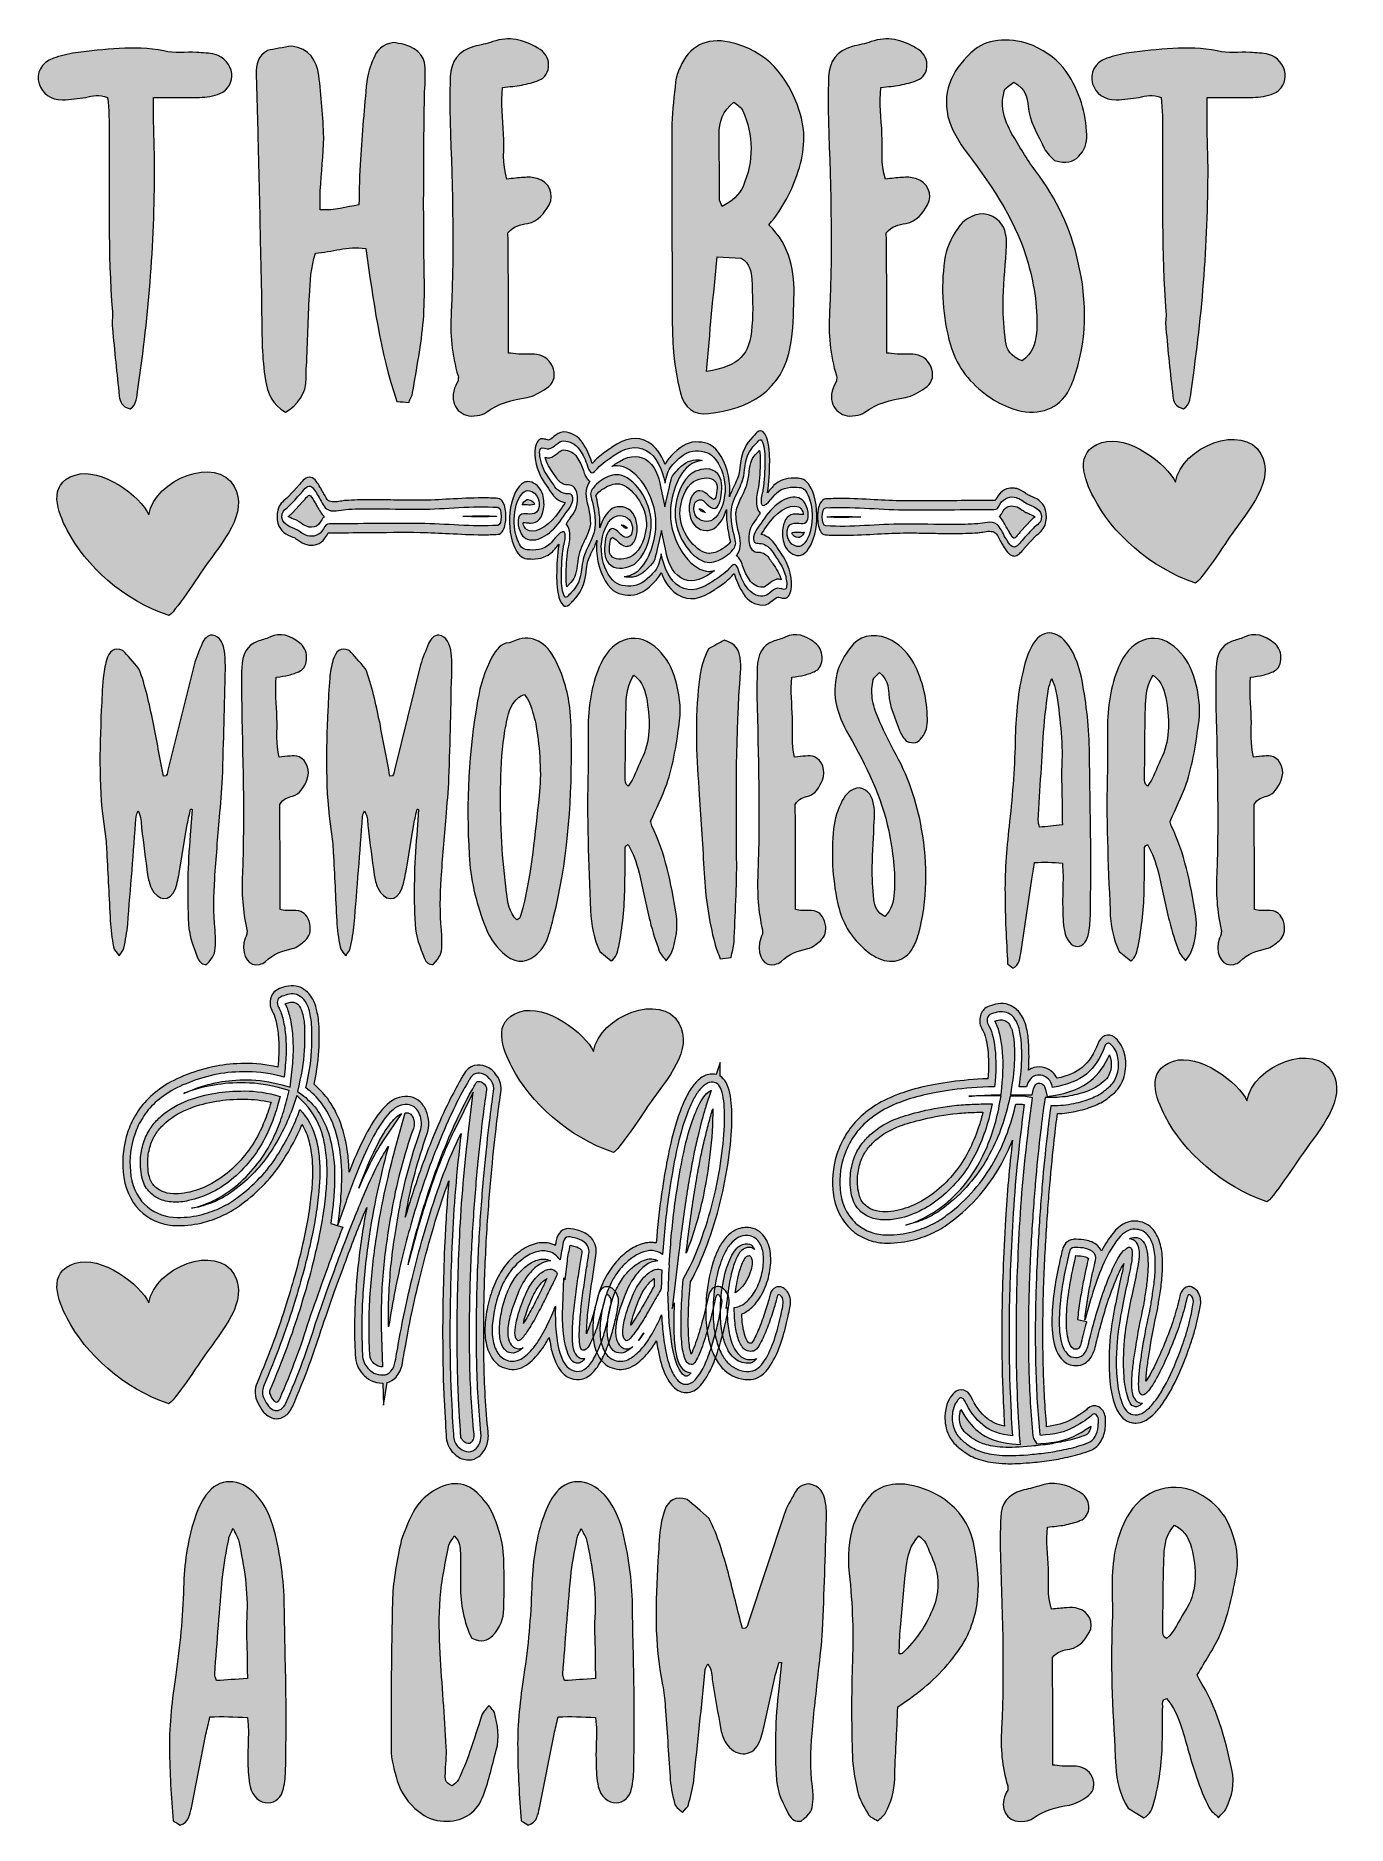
# Model space of a CAD drawing. Header units: inches. Extents: x 0.84 to 4.8, y -5.78 to -0.37.
import ezdxf

# ---------------------------------------------------------------- set-up
doc = ezdxf.new("R2010")
doc.units = ezdxf.units.IN
doc.header["$MEASUREMENT"] = 0
doc.layers.add('Layer 1', color=7, linetype='Continuous')

# ---------------------------------------------------------------- blocks, each defined once
blk = doc.blocks.new('block 4')
at = {"layer": 'Layer 1', "lineweight": 0}
for points, knots in [([(1.4786, -5.454), (1.4375, -5.4526), (1.403, -5.45), (1.3646, -5.4526), (1.3606, -5.4712), (1.3567, -5.487), (1.3527, -5.5043), (1.3527, -5.5043), (1.309, -5.7269), (1.309, -5.7269), (1.3037, -5.7468), (1.3023, -5.7706), (1.2745, -5.7799), (1.2692, -5.7759), (1.2626, -5.772), (1.2533, -5.7666), (1.248, -5.6937), (1.2427, -5.6209), (1.2427, -5.548), (1.2414, -5.4725), (1.2507, -5.3996), (1.2613, -5.3254), (1.2745, -5.2393), (1.2825, -5.1505), (1.2851, -5.0617), (1.2878, -4.9915), (1.2957, -4.9212), (1.3182, -4.855), (1.3262, -4.8298), (1.3368, -4.8032), (1.3527, -4.782), (1.3911, -4.7277), (1.4548, -4.7277), (1.5051, -4.7808), (1.5329, -4.8113), (1.5488, -4.8497), (1.5594, -4.8881), (1.578, -4.9623), (1.5886, -5.0378), (1.5899, -5.1133), (1.5912, -5.2101), (1.5939, -5.3068), (1.5952, -5.4035), (1.5952, -5.4725), (1.5952, -5.5413), (1.5939, -5.6103), (1.5939, -5.6301), (1.5912, -5.65), (1.5872, -5.6686), (1.582, -5.6951), (1.5634, -5.7123), (1.5409, -5.7123), (1.517, -5.7123), (1.4931, -5.6937), (1.4866, -5.6633), (1.4812, -5.6394), (1.4799, -5.6156), (1.4799, -5.5918), (1.4786, -5.5586), (1.4812, -5.5255), (1.4812, -5.491), (1.4812, -5.4817), (1.4799, -5.4725), (1.4786, -5.454)], [0, 0, 0, 0, 1, 1, 1, 2, 2, 2, 3, 3, 3, 4, 4, 4, 5, 5, 5, 6, 6, 6, 7, 7, 7, 8, 8, 8, 9, 9, 9, 10, 10, 10, 11, 11, 11, 12, 12, 12, 13, 13, 13, 14, 14, 14, 15, 15, 15, 16, 16, 16, 17, 17, 17, 18, 18, 18, 19, 19, 19, 20, 20, 20, 21, 21, 21, 21]), ([(1.4786, -5.336), (1.4772, -5.3108), (1.4772, -5.2936), (1.4772, -5.2763), (1.4772, -5.2339), (1.4733, -5.1929), (1.476, -5.1518), (1.4812, -5.0736), (1.468, -4.9981), (1.4521, -4.9212), (1.4494, -4.9093), (1.4428, -4.9), (1.4348, -4.8828), (1.4282, -4.8974), (1.4229, -4.9053), (1.4216, -4.9146), (1.415, -4.953), (1.407, -4.9901), (1.403, -5.0299), (1.3938, -5.1279), (1.3871, -5.2247), (1.3792, -5.3228), (1.3792, -5.328), (1.3818, -5.3333), (1.3845, -5.3426), (1.415, -5.3413), (1.4428, -5.3386), (1.4786, -5.336)], [0, 0, 0, 0, 1, 1, 1, 2, 2, 2, 3, 3, 3, 4, 4, 4, 5, 5, 5, 6, 6, 6, 7, 7, 7, 8, 8, 8, 9, 9, 9, 9])]:
    blk.add_open_spline(points, degree=3, knots=knots, dxfattribs=at)
blk = doc.blocks.new('block 3')
at = {"layer": 'Layer 1'}
blk.add_blockref('block 4', (0, 0), dxfattribs=at)
blk = doc.blocks.new('block 6')
at = {"layer": 'Layer 1', "lineweight": 0}
blk.add_open_spline([(2.1568, -5.2141), (2.1329, -5.1664), (2.1223, -5.1121), (2.1223, -5.0551), (2.1223, -5.0233), (2.1236, -4.9901), (2.1223, -4.957), (2.121, -4.9398), (2.1223, -4.9225), (2.1038, -4.9053), (2.0985, -4.9159), (2.0892, -4.9239), (2.0879, -4.9331), (2.0773, -4.9861), (2.0653, -5.0391), (2.0614, -5.0935), (2.0561, -5.1491), (2.0587, -5.2048), (2.0614, -5.2605), (2.0667, -5.3545), (2.0746, -5.4486), (2.0799, -5.544), (2.0812, -5.5706), (2.0773, -5.597), (2.0773, -5.6249), (2.0759, -5.6381), (2.0746, -5.6513), (2.0971, -5.6606), (2.1038, -5.6554), (2.113, -5.65), (2.117, -5.6421), (2.1289, -5.6156), (2.1409, -5.5877), (2.1501, -5.56), (2.1634, -5.5215), (2.1753, -5.4831), (2.1886, -5.4446), (2.1925, -5.4353), (2.2005, -5.4288), (2.2084, -5.4181), (2.2164, -5.4274), (2.223, -5.4328), (2.2257, -5.4393), (2.2349, -5.4764), (2.2416, -5.5149), (2.231, -5.5533), (2.2177, -5.6024), (2.2071, -5.6513), (2.1886, -5.6978), (2.1687, -5.7468), (2.125, -5.7693), (2.072, -5.768), (2.0428, -5.7666), (2.0176, -5.756), (1.9964, -5.7388), (1.9646, -5.7136), (1.9421, -5.6818), (1.9315, -5.6461), (1.9222, -5.6143), (1.9129, -5.5812), (1.9129, -5.5494), (1.9129, -5.4009), (1.9129, -5.2525), (1.9169, -5.1041), (1.9182, -5.0472), (1.9288, -4.9888), (1.9408, -4.9318), (1.9474, -4.8987), (1.9646, -4.8656), (1.9792, -4.8338), (1.9924, -4.8073), (2.0136, -4.7861), (2.0414, -4.7689), (2.0905, -4.7371), (2.1422, -4.7396), (2.1806, -4.782), (2.2005, -4.802), (2.2164, -4.8258), (2.2257, -4.851), (2.2389, -4.8841), (2.2495, -4.9186), (2.2522, -4.953), (2.2561, -5.01), (2.2548, -5.0684), (2.2535, -5.1253), (2.2535, -5.1557), (2.2429, -5.1823), (2.2204, -5.2061), (2.2045, -5.222), (2.1859, -5.2287), (2.1568, -5.2141)], degree=3, knots=[0, 0, 0, 0, 1, 1, 1, 2, 2, 2, 3, 3, 3, 4, 4, 4, 5, 5, 5, 6, 6, 6, 7, 7, 7, 8, 8, 8, 9, 9, 9, 10, 10, 10, 11, 11, 11, 12, 12, 12, 13, 13, 13, 14, 14, 14, 15, 15, 15, 16, 16, 16, 17, 17, 17, 18, 18, 18, 19, 19, 19, 20, 20, 20, 21, 21, 21, 22, 22, 22, 23, 23, 23, 24, 24, 24, 25, 25, 25, 26, 26, 26, 27, 27, 27, 28, 28, 28, 29, 29, 29, 30, 30, 30, 30], dxfattribs=at)
blk = doc.blocks.new('block 5')
at = {"layer": 'Layer 1'}
blk.add_blockref('block 6', (0, 0), dxfattribs=at)
blk = doc.blocks.new('block 8')
at = {"layer": 'Layer 1', "lineweight": 0}
for points, knots in [([(2.5316, -5.454), (2.4906, -5.4526), (2.4561, -5.45), (2.4177, -5.4526), (2.4137, -5.4712), (2.4097, -5.487), (2.4058, -5.5043), (2.4058, -5.5043), (2.362, -5.7269), (2.362, -5.7269), (2.3567, -5.7468), (2.3554, -5.7706), (2.3276, -5.7799), (2.3222, -5.7759), (2.3157, -5.772), (2.3064, -5.7666), (2.301, -5.6937), (2.2958, -5.6209), (2.2958, -5.548), (2.2945, -5.4725), (2.3037, -5.3996), (2.3143, -5.3254), (2.3276, -5.2393), (2.3355, -5.1505), (2.3382, -5.0617), (2.3408, -4.9915), (2.3488, -4.9212), (2.3713, -4.855), (2.3793, -4.8298), (2.3899, -4.8032), (2.4058, -4.782), (2.4442, -4.7277), (2.5078, -4.7277), (2.5581, -4.7808), (2.586, -4.8113), (2.6019, -4.8497), (2.6125, -4.8881), (2.631, -4.9623), (2.6416, -5.0378), (2.6429, -5.1133), (2.6443, -5.2101), (2.6469, -5.3068), (2.6482, -5.4035), (2.6482, -5.4725), (2.6482, -5.5413), (2.6469, -5.6103), (2.6469, -5.6301), (2.6443, -5.65), (2.6403, -5.6686), (2.635, -5.6951), (2.6164, -5.7123), (2.5939, -5.7123), (2.5701, -5.7123), (2.5462, -5.6937), (2.5396, -5.6633), (2.5343, -5.6394), (2.533, -5.6156), (2.533, -5.5918), (2.5316, -5.5586), (2.5343, -5.5255), (2.5343, -5.491), (2.5343, -5.4817), (2.533, -5.4725), (2.5316, -5.454)], [0, 0, 0, 0, 1, 1, 1, 2, 2, 2, 3, 3, 3, 4, 4, 4, 5, 5, 5, 6, 6, 6, 7, 7, 7, 8, 8, 8, 9, 9, 9, 10, 10, 10, 11, 11, 11, 12, 12, 12, 13, 13, 13, 14, 14, 14, 15, 15, 15, 16, 16, 16, 17, 17, 17, 18, 18, 18, 19, 19, 19, 20, 20, 20, 21, 21, 21, 21]), ([(2.5316, -5.336), (2.5303, -5.3108), (2.5303, -5.2936), (2.5303, -5.2763), (2.5303, -5.2339), (2.5263, -5.1929), (2.529, -5.1518), (2.5343, -5.0736), (2.521, -4.9981), (2.5051, -4.9212), (2.5025, -4.9093), (2.4959, -4.9), (2.4879, -4.8828), (2.4813, -4.8974), (2.476, -4.9053), (2.4747, -4.9146), (2.468, -4.953), (2.4601, -4.9901), (2.4561, -5.0299), (2.4468, -5.1279), (2.4402, -5.2247), (2.4323, -5.3228), (2.4323, -5.328), (2.4349, -5.3333), (2.4376, -5.3426), (2.468, -5.3413), (2.4959, -5.3386), (2.5316, -5.336)], [0, 0, 0, 0, 1, 1, 1, 2, 2, 2, 3, 3, 3, 4, 4, 4, 5, 5, 5, 6, 6, 6, 7, 7, 7, 8, 8, 8, 9, 9, 9, 9])]:
    blk.add_open_spline(points, degree=3, knots=knots, dxfattribs=at)
blk = doc.blocks.new('block 7')
at = {"layer": 'Layer 1'}
blk.add_blockref('block 8', (0, 0), dxfattribs=at)
blk = doc.blocks.new('block 10')
at = {"layer": 'Layer 1', "lineweight": 0}
blk.add_open_spline([(3.0867, -5.2869), (3.0827, -5.3016), (3.0774, -5.3174), (3.0734, -5.3333), (3.0734, -5.3333), (3.0416, -5.4791), (3.0416, -5.4791), (3.0363, -5.4977), (3.0324, -5.5162), (3.0244, -5.5334), (3.0032, -5.5758), (2.9515, -5.5732), (2.925, -5.5307), (2.9184, -5.5189), (2.9131, -5.5043), (2.9104, -5.491), (2.9012, -5.442), (2.8932, -5.3943), (2.8852, -5.3453), (2.8826, -5.328), (2.8852, -5.3108), (2.8707, -5.2923), (2.8667, -5.3002), (2.864, -5.3042), (2.8627, -5.3095), (2.8521, -5.4208), (2.8402, -5.5321), (2.8283, -5.6434), (2.8256, -5.6686), (2.819, -5.6937), (2.8124, -5.7176), (2.811, -5.7256), (2.8018, -5.7309), (2.7938, -5.7415), (2.7832, -5.7309), (2.7713, -5.7229), (2.77, -5.7136), (2.7634, -5.6872), (2.758, -5.6593), (2.7567, -5.6328), (2.7514, -5.5613), (2.7474, -5.491), (2.7422, -5.4208), (2.7408, -5.3983), (2.7382, -5.3771), (2.7342, -5.3559), (2.7077, -5.23), (2.713, -5.1054), (2.7196, -4.9809), (2.7223, -4.9477), (2.7236, -4.9146), (2.7276, -4.8815), (2.7302, -4.8629), (2.7342, -4.8431), (2.7408, -4.8258), (2.7514, -4.798), (2.7726, -4.7834), (2.8084, -4.7953), (2.8283, -4.8113), (2.8495, -4.8298), (2.8746, -4.8523), (2.9012, -4.9027), (2.917, -4.961), (2.933, -5.0179), (2.9475, -5.0736), (2.9608, -5.1293), (2.9754, -5.1849), (2.9926, -5.1863), (2.9912, -5.1744), (2.9939, -5.1664), (2.9939, -5.1664), (3.1013, -4.8404), (3.1013, -4.8404), (3.1092, -4.8179), (3.1225, -4.7967), (3.1344, -4.7741), (3.1423, -4.7595), (3.1556, -4.7489), (3.1768, -4.7477), (3.2086, -4.7529), (3.2232, -4.7741), (3.2271, -4.8046), (3.2298, -4.8205), (3.2298, -4.8364), (3.2298, -4.8523), (3.2258, -4.9649), (3.2232, -5.0776), (3.2179, -5.1902), (3.2165, -5.2313), (3.2099, -5.2724), (3.2059, -5.3121), (3.1993, -5.3757), (3.1914, -5.4393), (3.1861, -5.5029), (3.1821, -5.556), (3.1794, -5.6076), (3.1874, -5.662), (3.1887, -5.6766), (3.19, -5.6924), (3.1887, -5.7084), (3.1874, -5.7361), (3.1821, -5.7441), (3.1529, -5.768), (3.137, -5.7693), (3.1238, -5.7627), (3.1172, -5.7494), (3.0986, -5.7149), (3.0814, -5.6818), (3.0787, -5.6434), (3.0721, -5.5507), (3.0748, -5.4592), (3.0854, -5.3678), (3.0854, -5.3678), (3.0933, -5.2883), (3.0933, -5.2883), (3.0907, -5.2883), (3.0893, -5.2869), (3.0867, -5.2869)], degree=3, knots=[0, 0, 0, 0, 1, 1, 1, 2, 2, 2, 3, 3, 3, 4, 4, 4, 5, 5, 5, 6, 6, 6, 7, 7, 7, 8, 8, 8, 9, 9, 9, 10, 10, 10, 11, 11, 11, 12, 12, 12, 13, 13, 13, 14, 14, 14, 15, 15, 15, 16, 16, 16, 17, 17, 17, 18, 18, 18, 19, 19, 19, 20, 20, 20, 21, 21, 21, 22, 22, 22, 23, 23, 23, 24, 24, 24, 25, 25, 25, 26, 26, 26, 27, 27, 27, 28, 28, 28, 29, 29, 29, 30, 30, 30, 31, 31, 31, 32, 32, 32, 33, 33, 33, 34, 34, 34, 35, 35, 35, 36, 36, 36, 37, 37, 37, 38, 38, 38, 39, 39, 39, 39], dxfattribs=at)
blk = doc.blocks.new('block 9')
at = {"layer": 'Layer 1'}
blk.add_blockref('block 10', (0, 0), dxfattribs=at)
blk = doc.blocks.new('block 12')
at = {"layer": 'Layer 1', "lineweight": 0}
for points, knots in [([(3.4455, -5.4221), (3.4429, -5.4977), (3.4376, -5.5679), (3.4362, -5.6394), (3.4349, -5.6766), (3.4256, -5.711), (3.4084, -5.7428), (3.4031, -5.7521), (3.3938, -5.7573), (3.3846, -5.7666), (3.3726, -5.7587), (3.3594, -5.7547), (3.3554, -5.7454), (3.3422, -5.7229), (3.3289, -5.7004), (3.3236, -5.6766), (3.3143, -5.6368), (3.3077, -5.5957), (3.3077, -5.5546), (3.3051, -5.4698), (3.3051, -5.385), (3.3077, -5.3016), (3.3117, -5.2061), (3.309, -5.1121), (3.2984, -5.0179), (3.2931, -4.9676), (3.2958, -4.9173), (3.3117, -4.8709), (3.321, -4.8457), (3.3329, -4.8219), (3.3475, -4.8007), (3.3779, -4.7569), (3.423, -4.7423), (3.4773, -4.7503), (3.5622, -4.7649), (3.6615, -4.8232), (3.6788, -4.9477), (3.6854, -4.9941), (3.692, -5.0405), (3.688, -5.0869), (3.6827, -5.1491), (3.6628, -5.2048), (3.6271, -5.2551), (3.5873, -5.3095), (3.5396, -5.3559), (3.4839, -5.3956), (3.472, -5.4035), (3.4601, -5.4128), (3.4455, -5.4221)], [0, 0, 0, 0, 1, 1, 1, 2, 2, 2, 3, 3, 3, 4, 4, 4, 5, 5, 5, 6, 6, 6, 7, 7, 7, 8, 8, 8, 9, 9, 9, 10, 10, 10, 11, 11, 11, 12, 12, 12, 13, 13, 13, 14, 14, 14, 15, 15, 15, 16, 16, 16, 16]), ([(3.4495, -5.2618), (3.4548, -5.2618), (3.4574, -5.2618), (3.4588, -5.2605), (3.4998, -5.2207), (3.533, -5.1744), (3.5542, -5.1187), (3.5688, -5.0802), (3.5714, -5.0378), (3.5582, -4.9954), (3.5502, -4.9716), (3.5396, -4.9477), (3.529, -4.9252), (3.525, -4.9173), (3.5171, -4.9119), (3.5092, -4.9053), (3.4826, -4.9331), (3.4747, -4.9663), (3.4707, -5.0007), (3.4641, -5.0617), (3.4588, -5.1213), (3.4535, -5.1823), (3.4508, -5.2088), (3.4508, -5.2353), (3.4495, -5.2618)], [0, 0, 0, 0, 1, 1, 1, 2, 2, 2, 3, 3, 3, 4, 4, 4, 5, 5, 5, 6, 6, 6, 7, 7, 7, 8, 8, 8, 8])]:
    blk.add_open_spline(points, degree=3, knots=knots, dxfattribs=at)
blk = doc.blocks.new('block 11')
at = {"layer": 'Layer 1'}
blk.add_blockref('block 12', (0, 0), dxfattribs=at)
blk = doc.blocks.new('block 14')
at = {"layer": 'Layer 1', "lineweight": 0}
blk.add_open_spline([(3.9105, -5.1266), (3.9263, -5.1253), (3.9409, -5.1227), (3.9555, -5.1227), (3.9674, -5.1213), (3.9807, -5.1213), (3.9926, -5.1253), (4.0244, -5.1345), (4.0403, -5.169), (4.0244, -5.1969), (4.0125, -5.2194), (3.9953, -5.2406), (3.9661, -5.2472), (3.9462, -5.2499), (3.9276, -5.2551), (3.9131, -5.2724), (3.9144, -5.3797), (3.9144, -5.487), (3.9144, -5.5984), (3.9223, -5.5984), (3.9317, -5.601), (3.9423, -5.601), (3.9594, -5.6024), (3.9754, -5.5997), (3.9913, -5.6024), (4.0138, -5.6063), (4.0297, -5.6196), (4.0363, -5.6421), (4.0429, -5.6646), (4.035, -5.6818), (4.0178, -5.6937), (4.0005, -5.7044), (3.9833, -5.7163), (3.9647, -5.719), (3.925, -5.7256), (3.8866, -5.7348), (3.8548, -5.7587), (3.8481, -5.764), (3.8389, -5.7666), (3.8296, -5.768), (3.7872, -5.7759), (3.7567, -5.7441), (3.766, -5.7017), (3.7686, -5.6911), (3.7739, -5.6818), (3.7779, -5.6739), (3.7779, -5.6686), (3.7792, -5.6646), (3.7779, -5.6606), (3.7607, -5.6037), (3.7554, -5.5453), (3.7594, -5.487), (3.7686, -5.3042), (3.7607, -5.1213), (3.7554, -4.9371), (3.7554, -4.908), (3.7554, -4.8788), (3.7567, -4.8497), (3.758, -4.8073), (3.7792, -4.7795), (3.8203, -4.7675), (3.8375, -4.7635), (3.8561, -4.7595), (3.872, -4.7543), (3.9157, -4.7383), (3.9555, -4.7489), (3.9939, -4.7715), (4.0125, -4.782), (4.0231, -4.7967), (4.0231, -4.8165), (4.0244, -4.8364), (4.0138, -4.8523), (3.9966, -4.8589), (3.982, -4.8656), (3.9661, -4.8682), (3.9502, -4.8722), (3.9343, -4.8749), (3.9184, -4.8762), (3.8985, -4.8788), (3.8932, -4.9212), (3.8998, -4.9623), (3.9011, -5.0047), (3.9038, -5.0445), (3.8958, -5.0842), (3.9105, -5.1266)], degree=3, knots=[0, 0, 0, 0, 1, 1, 1, 2, 2, 2, 3, 3, 3, 4, 4, 4, 5, 5, 5, 6, 6, 6, 7, 7, 7, 8, 8, 8, 9, 9, 9, 10, 10, 10, 11, 11, 11, 12, 12, 12, 13, 13, 13, 14, 14, 14, 15, 15, 15, 16, 16, 16, 17, 17, 17, 18, 18, 18, 19, 19, 19, 20, 20, 20, 21, 21, 21, 22, 22, 22, 23, 23, 23, 24, 24, 24, 25, 25, 25, 26, 26, 26, 27, 27, 27, 28, 28, 28, 28], dxfattribs=at)
blk = doc.blocks.new('block 13')
at = {"layer": 'Layer 1'}
blk.add_blockref('block 14', (0, 0), dxfattribs=at)
blk = doc.blocks.new('block 16')
at = {"layer": 'Layer 1', "lineweight": 0}
for points, knots in [([(4.1898, -5.7573), (4.1898, -5.7573), (4.1421, -5.7282), (4.1421, -5.7282), (4.1183, -5.6885), (4.1064, -5.6461), (4.105, -5.601), (4.0971, -5.4552), (4.0878, -5.3108), (4.0944, -5.1664), (4.0958, -5.12), (4.0931, -5.0723), (4.0944, -5.0259), (4.0971, -4.9583), (4.1103, -4.8934), (4.1461, -4.8364), (4.1991, -4.7516), (4.3038, -4.7331), (4.3833, -4.794), (4.4165, -4.8179), (4.4403, -4.8483), (4.4535, -4.8868), (4.4695, -4.9279), (4.4774, -4.9703), (4.4708, -5.0127), (4.4589, -5.0802), (4.4456, -5.1478), (4.4178, -5.2101), (4.3992, -5.2485), (4.3754, -5.2843), (4.3515, -5.3254), (4.3515, -5.3254), (4.3542, -5.3333), (4.3568, -5.3386), (4.4111, -5.4221), (4.435, -5.5162), (4.4562, -5.6116), (4.4655, -5.654), (4.4562, -5.6924), (4.439, -5.7296), (4.4337, -5.7388), (4.4244, -5.7454), (4.4151, -5.7573), (4.4045, -5.7454), (4.3926, -5.7375), (4.3873, -5.7269), (4.3727, -5.6978), (4.3595, -5.666), (4.3489, -5.6342), (4.3317, -5.5851), (4.3197, -5.5348), (4.3038, -5.4844), (4.2932, -5.4526), (4.2799, -5.4221), (4.2587, -5.3969), (4.2428, -5.3996), (4.2468, -5.4115), (4.2468, -5.4195), (4.2455, -5.4565), (4.2468, -5.4937), (4.2455, -5.5307), (4.2442, -5.5918), (4.2362, -5.6527), (4.2203, -5.7123), (4.215, -5.7296), (4.2097, -5.7481), (4.1898, -5.7573)], [0, 0, 0, 0, 1, 1, 1, 2, 2, 2, 3, 3, 3, 4, 4, 4, 5, 5, 5, 6, 6, 6, 7, 7, 7, 8, 8, 8, 9, 9, 9, 10, 10, 10, 11, 11, 11, 12, 12, 12, 13, 13, 13, 14, 14, 14, 15, 15, 15, 16, 16, 16, 17, 17, 17, 18, 18, 18, 19, 19, 19, 20, 20, 20, 21, 21, 21, 22, 22, 22, 22]), ([(4.2826, -4.8722), (4.2574, -4.9), (4.2521, -4.9318), (4.2508, -4.9623), (4.2481, -5.0378), (4.2481, -5.1147), (4.2468, -5.1902), (4.2468, -5.1995), (4.2455, -5.2088), (4.2587, -5.2154), (4.2839, -5.1942), (4.2945, -5.1611), (4.3131, -5.1345), (4.3515, -5.0776), (4.3502, -5.0153), (4.3369, -4.953), (4.3303, -4.9212), (4.3184, -4.8921), (4.2826, -4.8722)], [0, 0, 0, 0, 1, 1, 1, 2, 2, 2, 3, 3, 3, 4, 4, 4, 5, 5, 5, 6, 6, 6, 6])]:
    blk.add_open_spline(points, degree=3, knots=knots, dxfattribs=at)
blk = doc.blocks.new('block 15')
at = {"layer": 'Layer 1'}
blk.add_blockref('block 16', (0, 0), dxfattribs=at)
blk = doc.blocks.new('block 2')
at = {"layer": 'Layer 1'}
for name in ['block 3', 'block 5', 'block 7', 'block 9', 'block 11', 'block 13', 'block 15']:
    blk.add_blockref(name, (0, 0), dxfattribs=at)
blk = doc.blocks.new('block 19')
at = {"layer": 'Layer 1', "lineweight": 0}
blk.add_open_spline([(1.3062, -2.7074), (1.3033, -2.7216), (1.2994, -2.7371), (1.2965, -2.7526), (1.2965, -2.7526), (1.2731, -2.8949), (1.2731, -2.8949), (1.2692, -2.913), (1.2662, -2.9311), (1.2604, -2.948), (1.2448, -2.9894), (1.2068, -2.9868), (1.1873, -2.9454), (1.1824, -2.9337), (1.1785, -2.9195), (1.1765, -2.9066), (1.1697, -2.8587), (1.1639, -2.8121), (1.158, -2.7643), (1.1561, -2.7475), (1.158, -2.7306), (1.1473, -2.7126), (1.1444, -2.7203), (1.1424, -2.7242), (1.1415, -2.7293), (1.1336, -2.838), (1.1249, -2.9467), (1.1161, -3.0553), (1.1141, -3.0799), (1.1093, -3.1045), (1.1044, -3.1278), (1.1034, -3.1355), (1.0966, -3.1407), (1.0908, -3.151), (1.0829, -3.1407), (1.0742, -3.1329), (1.0732, -3.1239), (1.0683, -3.098), (1.0644, -3.0708), (1.0634, -3.045), (1.0596, -2.9751), (1.0566, -2.9066), (1.0527, -2.838), (1.0518, -2.816), (1.0498, -2.7953), (1.0469, -2.7746), (1.0274, -2.6517), (1.0313, -2.5302), (1.0362, -2.4086), (1.0381, -2.3762), (1.0391, -2.3439), (1.042, -2.3115), (1.0439, -2.2935), (1.0469, -2.274), (1.0518, -2.2572), (1.0596, -2.23), (1.0751, -2.2158), (1.1015, -2.2275), (1.1161, -2.243), (1.1317, -2.2611), (1.1502, -2.2831), (1.1697, -2.3323), (1.1814, -2.3891), (1.1931, -2.4448), (1.2038, -2.4991), (1.2136, -2.5534), (1.2243, -2.6078), (1.237, -2.6091), (1.236, -2.5974), (1.238, -2.5897), (1.238, -2.5897), (1.3169, -2.2714), (1.3169, -2.2714), (1.3228, -2.2495), (1.3325, -2.2288), (1.3413, -2.2068), (1.3472, -2.1925), (1.3569, -2.1822), (1.3725, -2.1809), (1.3959, -2.1861), (1.4066, -2.2068), (1.4096, -2.2365), (1.4115, -2.2521), (1.4115, -2.2676), (1.4115, -2.2831), (1.4086, -2.393), (1.4066, -2.503), (1.4027, -2.6129), (1.4017, -2.653), (1.3968, -2.6931), (1.3939, -2.7319), (1.3891, -2.794), (1.3832, -2.8561), (1.3793, -2.9182), (1.3764, -2.9699), (1.3744, -3.0204), (1.3803, -3.0734), (1.3813, -3.0877), (1.3822, -3.1032), (1.3813, -3.1187), (1.3803, -3.1459), (1.3764, -3.1536), (1.3549, -3.1769), (1.3432, -3.1782), (1.3335, -3.1718), (1.3286, -3.1588), (1.315, -3.1252), (1.3023, -3.0928), (1.3003, -3.0553), (1.2955, -2.9647), (1.2974, -2.8755), (1.3052, -2.7863), (1.3052, -2.7863), (1.3111, -2.7087), (1.3111, -2.7087), (1.3091, -2.7087), (1.3082, -2.7074), (1.3062, -2.7074)], degree=3, knots=[0, 0, 0, 0, 1, 1, 1, 2, 2, 2, 3, 3, 3, 4, 4, 4, 5, 5, 5, 6, 6, 6, 7, 7, 7, 8, 8, 8, 9, 9, 9, 10, 10, 10, 11, 11, 11, 12, 12, 12, 13, 13, 13, 14, 14, 14, 15, 15, 15, 16, 16, 16, 17, 17, 17, 18, 18, 18, 19, 19, 19, 20, 20, 20, 21, 21, 21, 22, 22, 22, 23, 23, 23, 24, 24, 24, 25, 25, 25, 26, 26, 26, 27, 27, 27, 28, 28, 28, 29, 29, 29, 30, 30, 30, 31, 31, 31, 32, 32, 32, 33, 33, 33, 34, 34, 34, 35, 35, 35, 36, 36, 36, 37, 37, 37, 38, 38, 38, 39, 39, 39, 39], dxfattribs=at)
blk = doc.blocks.new('block 18')
at = {"layer": 'Layer 1'}
blk.add_blockref('block 19', (0, 0), dxfattribs=at)
blk = doc.blocks.new('block 21')
at = {"layer": 'Layer 1', "lineweight": 0}
blk.add_open_spline([(1.5742, -2.5508), (1.5858, -2.5496), (1.5966, -2.547), (1.6073, -2.547), (1.6161, -2.5457), (1.6258, -2.5457), (1.6346, -2.5496), (1.658, -2.5586), (1.6697, -2.5923), (1.658, -2.6194), (1.6492, -2.6414), (1.6365, -2.6621), (1.6151, -2.6686), (1.6005, -2.6712), (1.5869, -2.6763), (1.5761, -2.6931), (1.5771, -2.7979), (1.5771, -2.9027), (1.5771, -3.0113), (1.5829, -3.0113), (1.5898, -3.0139), (1.5976, -3.0139), (1.6102, -3.0152), (1.6219, -3.0126), (1.6336, -3.0152), (1.6502, -3.0191), (1.6619, -3.032), (1.6668, -3.054), (1.6717, -3.076), (1.6658, -3.0928), (1.6531, -3.1045), (1.6405, -3.1148), (1.6278, -3.1265), (1.6141, -3.1291), (1.5849, -3.1355), (1.5566, -3.1446), (1.5332, -3.1679), (1.5283, -3.173), (1.5215, -3.1756), (1.5147, -3.1769), (1.4835, -3.1847), (1.4611, -3.1536), (1.4679, -3.1122), (1.4698, -3.1019), (1.4738, -3.0928), (1.4767, -3.0851), (1.4767, -3.0799), (1.4777, -3.076), (1.4767, -3.0721), (1.464, -3.0165), (1.4601, -2.9596), (1.463, -2.9027), (1.4698, -2.7242), (1.464, -2.5457), (1.4601, -2.3659), (1.4601, -2.3374), (1.4601, -2.3089), (1.4611, -2.2805), (1.4621, -2.2391), (1.4777, -2.212), (1.5079, -2.2003), (1.5205, -2.1964), (1.5342, -2.1925), (1.5459, -2.1874), (1.5781, -2.1719), (1.6073, -2.1822), (1.6356, -2.2042), (1.6492, -2.2145), (1.657, -2.2288), (1.657, -2.2482), (1.658, -2.2676), (1.6502, -2.2831), (1.6375, -2.2896), (1.6268, -2.296), (1.6151, -2.2986), (1.6034, -2.3025), (1.5917, -2.3051), (1.58, -2.3064), (1.5654, -2.3089), (1.5615, -2.3503), (1.5664, -2.3904), (1.5674, -2.4318), (1.5693, -2.4706), (1.5634, -2.5095), (1.5742, -2.5508)], degree=3, knots=[0, 0, 0, 0, 1, 1, 1, 2, 2, 2, 3, 3, 3, 4, 4, 4, 5, 5, 5, 6, 6, 6, 7, 7, 7, 8, 8, 8, 9, 9, 9, 10, 10, 10, 11, 11, 11, 12, 12, 12, 13, 13, 13, 14, 14, 14, 15, 15, 15, 16, 16, 16, 17, 17, 17, 18, 18, 18, 19, 19, 19, 20, 20, 20, 21, 21, 21, 22, 22, 22, 23, 23, 23, 24, 24, 24, 25, 25, 25, 26, 26, 26, 27, 27, 27, 28, 28, 28, 28], dxfattribs=at)
blk = doc.blocks.new('block 20')
at = {"layer": 'Layer 1'}
blk.add_blockref('block 21', (0, 0), dxfattribs=at)
blk = doc.blocks.new('block 23')
at = {"layer": 'Layer 1', "lineweight": 0}
blk.add_open_spline([(1.9914, -2.7074), (1.9884, -2.7216), (1.9845, -2.7371), (1.9816, -2.7526), (1.9816, -2.7526), (1.9582, -2.8949), (1.9582, -2.8949), (1.9543, -2.913), (1.9514, -2.9311), (1.9455, -2.948), (1.9299, -2.9894), (1.8919, -2.9868), (1.8724, -2.9454), (1.8675, -2.9337), (1.8636, -2.9195), (1.8617, -2.9066), (1.8549, -2.8587), (1.849, -2.8121), (1.8431, -2.7643), (1.8412, -2.7475), (1.8431, -2.7306), (1.8324, -2.7126), (1.8295, -2.7203), (1.8276, -2.7242), (1.8266, -2.7293), (1.8188, -2.838), (1.81, -2.9467), (1.8012, -3.0553), (1.7993, -3.0799), (1.7944, -3.1045), (1.7895, -3.1278), (1.7886, -3.1355), (1.7818, -3.1407), (1.7759, -3.151), (1.7681, -3.1407), (1.7593, -3.1329), (1.7583, -3.1239), (1.7535, -3.098), (1.7496, -3.0708), (1.7486, -3.045), (1.7447, -2.9751), (1.7418, -2.9066), (1.7379, -2.838), (1.7369, -2.816), (1.7349, -2.7953), (1.732, -2.7746), (1.7125, -2.6517), (1.7164, -2.5302), (1.7213, -2.4086), (1.7233, -2.3762), (1.7242, -2.3439), (1.7271, -2.3115), (1.7291, -2.2935), (1.732, -2.274), (1.7369, -2.2572), (1.7447, -2.23), (1.7603, -2.2158), (1.7866, -2.2275), (1.8012, -2.243), (1.8168, -2.2611), (1.8354, -2.2831), (1.8549, -2.3323), (1.8666, -2.3891), (1.8783, -2.4448), (1.889, -2.4991), (1.8987, -2.5534), (1.9095, -2.6078), (1.9221, -2.6091), (1.9212, -2.5974), (1.9231, -2.5897), (1.9231, -2.5897), (2.0021, -2.2714), (2.0021, -2.2714), (2.0079, -2.2495), (2.0177, -2.2288), (2.0264, -2.2068), (2.0323, -2.1925), (2.0421, -2.1822), (2.0576, -2.1809), (2.081, -2.1861), (2.0917, -2.2068), (2.0947, -2.2365), (2.0966, -2.2521), (2.0966, -2.2676), (2.0966, -2.2831), (2.0937, -2.393), (2.0917, -2.503), (2.0879, -2.6129), (2.0869, -2.653), (2.082, -2.6931), (2.0791, -2.7319), (2.0742, -2.794), (2.0684, -2.8561), (2.0645, -2.9182), (2.0615, -2.9699), (2.0596, -3.0204), (2.0654, -3.0734), (2.0664, -3.0877), (2.0674, -3.1032), (2.0664, -3.1187), (2.0654, -3.1459), (2.0615, -3.1536), (2.0401, -3.1769), (2.0284, -3.1782), (2.0186, -3.1718), (2.0138, -3.1588), (2.0001, -3.1252), (1.9874, -3.0928), (1.9855, -3.0553), (1.9806, -2.9647), (1.9826, -2.8755), (1.9904, -2.7863), (1.9904, -2.7863), (1.9962, -2.7087), (1.9962, -2.7087), (1.9943, -2.7087), (1.9933, -2.7074), (1.9914, -2.7074)], degree=3, knots=[0, 0, 0, 0, 1, 1, 1, 2, 2, 2, 3, 3, 3, 4, 4, 4, 5, 5, 5, 6, 6, 6, 7, 7, 7, 8, 8, 8, 9, 9, 9, 10, 10, 10, 11, 11, 11, 12, 12, 12, 13, 13, 13, 14, 14, 14, 15, 15, 15, 16, 16, 16, 17, 17, 17, 18, 18, 18, 19, 19, 19, 20, 20, 20, 21, 21, 21, 22, 22, 22, 23, 23, 23, 24, 24, 24, 25, 25, 25, 26, 26, 26, 27, 27, 27, 28, 28, 28, 29, 29, 29, 30, 30, 30, 31, 31, 31, 32, 32, 32, 33, 33, 33, 34, 34, 34, 35, 35, 35, 36, 36, 36, 37, 37, 37, 38, 38, 38, 39, 39, 39, 39], dxfattribs=at)
blk = doc.blocks.new('block 22')
at = {"layer": 'Layer 1'}
blk.add_blockref('block 23', (0, 0), dxfattribs=at)
blk = doc.blocks.new('block 25')
at = {"layer": 'Layer 1', "lineweight": 0}
for points, knots in [([(2.1492, -2.8458), (2.1394, -2.6867), (2.1482, -2.5314), (2.1745, -2.3801), (2.1823, -2.3323), (2.1969, -2.2883), (2.2174, -2.2482), (2.2301, -2.2249), (2.2457, -2.2055), (2.27, -2.2042), (2.2778, -2.2029), (2.2847, -2.199), (2.2915, -2.1964), (2.3402, -2.1796), (2.3821, -2.2003), (2.4124, -2.2611), (2.4348, -2.3089), (2.4504, -2.3594), (2.4543, -2.4124), (2.4582, -2.4513), (2.4582, -2.4888), (2.4582, -2.5263), (2.4592, -2.7022), (2.4445, -2.8716), (2.4045, -3.0333), (2.3997, -3.0527), (2.3948, -3.0734), (2.388, -3.0928), (2.3792, -3.1174), (2.3666, -3.1368), (2.348, -3.151), (2.3159, -3.1756), (2.2827, -3.1718), (2.2495, -3.1407), (2.2252, -3.1187), (2.2066, -3.089), (2.194, -3.054), (2.1696, -2.9868), (2.1521, -2.9182), (2.1492, -2.8458)], [0, 0, 0, 0, 1, 1, 1, 2, 2, 2, 3, 3, 3, 4, 4, 4, 5, 5, 5, 6, 6, 6, 7, 7, 7, 8, 8, 8, 9, 9, 9, 10, 10, 10, 11, 11, 11, 12, 12, 12, 13, 13, 13, 13]), ([(2.2934, -3.0424), (2.2993, -3.0385), (2.3022, -3.0372), (2.3032, -3.0333), (2.3061, -3.0256), (2.309, -3.0152), (2.311, -3.0062), (2.3392, -2.8975), (2.3471, -2.7811), (2.3607, -2.6673), (2.3685, -2.5987), (2.3626, -2.5276), (2.3519, -2.4577), (2.348, -2.4344), (2.3402, -2.4099), (2.3324, -2.3878), (2.3295, -2.3775), (2.3217, -2.3698), (2.3159, -2.3607), (2.2895, -2.3711), (2.2759, -2.3917), (2.2681, -2.4189), (2.2622, -2.4409), (2.2583, -2.4642), (2.2544, -2.4875), (2.2408, -2.5923), (2.2427, -2.6996), (2.2476, -2.8082), (2.2505, -2.8587), (2.2564, -2.9092), (2.2622, -2.9596), (2.2661, -2.9881), (2.269, -3.0204), (2.2934, -3.0424)], [0, 0, 0, 0, 1, 1, 1, 2, 2, 2, 3, 3, 3, 4, 4, 4, 5, 5, 5, 6, 6, 6, 7, 7, 7, 8, 8, 8, 9, 9, 9, 10, 10, 10, 11, 11, 11, 11])]:
    blk.add_open_spline(points, degree=3, knots=knots, dxfattribs=at)
blk = doc.blocks.new('block 24')
at = {"layer": 'Layer 1'}
blk.add_blockref('block 25', (0, 0), dxfattribs=at)
blk = doc.blocks.new('block 27')
at = {"layer": 'Layer 1', "lineweight": 0}
for points, knots in [([(2.5789, -3.1666), (2.5789, -3.1666), (2.5439, -3.1381), (2.5439, -3.1381), (2.5263, -3.0993), (2.5175, -3.0579), (2.5165, -3.0139), (2.5107, -2.8716), (2.5039, -2.7306), (2.5088, -2.5897), (2.5097, -2.5444), (2.5078, -2.4978), (2.5088, -2.4525), (2.5107, -2.3866), (2.5205, -2.3232), (2.5468, -2.2676), (2.5858, -2.1848), (2.6628, -2.1667), (2.7213, -2.2262), (2.7456, -2.2495), (2.7632, -2.2792), (2.773, -2.3167), (2.7846, -2.3568), (2.7905, -2.3982), (2.7856, -2.4396), (2.7768, -2.5056), (2.7671, -2.5715), (2.7466, -2.6324), (2.733, -2.6699), (2.7154, -2.7048), (2.6979, -2.7449), (2.6979, -2.7449), (2.6998, -2.7526), (2.7018, -2.7578), (2.7418, -2.8393), (2.7593, -2.9311), (2.7749, -3.0243), (2.7817, -3.0657), (2.7749, -3.1032), (2.7622, -3.1394), (2.7583, -3.1484), (2.7515, -3.1549), (2.7447, -3.1666), (2.7369, -3.1549), (2.7281, -3.1472), (2.7242, -3.1368), (2.7135, -3.1083), (2.7037, -3.0773), (2.696, -3.0463), (2.6832, -2.9984), (2.6745, -2.9493), (2.6628, -2.9001), (2.655, -2.8691), (2.6453, -2.8393), (2.6296, -2.8147), (2.6179, -2.8173), (2.6209, -2.829), (2.6209, -2.8367), (2.6199, -2.8729), (2.6209, -2.9092), (2.6199, -2.9454), (2.6189, -3.0049), (2.6131, -3.0644), (2.6014, -3.1226), (2.5975, -3.1394), (2.5936, -3.1575), (2.5789, -3.1666)], [0, 0, 0, 0, 1, 1, 1, 2, 2, 2, 3, 3, 3, 4, 4, 4, 5, 5, 5, 6, 6, 6, 7, 7, 7, 8, 8, 8, 9, 9, 9, 10, 10, 10, 11, 11, 11, 12, 12, 12, 13, 13, 13, 14, 14, 14, 15, 15, 15, 16, 16, 16, 17, 17, 17, 18, 18, 18, 19, 19, 19, 20, 20, 20, 21, 21, 21, 22, 22, 22, 22]), ([(2.6472, -2.3025), (2.6287, -2.3297), (2.6248, -2.3607), (2.6238, -2.3904), (2.6218, -2.4642), (2.6218, -2.5392), (2.6209, -2.6129), (2.6209, -2.622), (2.6199, -2.6311), (2.6296, -2.6375), (2.6482, -2.6168), (2.656, -2.5845), (2.6696, -2.5586), (2.6979, -2.503), (2.6969, -2.4422), (2.6872, -2.3814), (2.6823, -2.3503), (2.6735, -2.3219), (2.6472, -2.3025)], [0, 0, 0, 0, 1, 1, 1, 2, 2, 2, 3, 3, 3, 4, 4, 4, 5, 5, 5, 6, 6, 6, 6])]:
    blk.add_open_spline(points, degree=3, knots=knots, dxfattribs=at)
blk = doc.blocks.new('block 26')
at = {"layer": 'Layer 1'}
blk.add_blockref('block 27', (0, 0), dxfattribs=at)
blk = doc.blocks.new('block 29')
at = {"layer": 'Layer 1', "lineweight": 0}
blk.add_open_spline([(2.8733, -2.2223), (2.8908, -2.2133), (2.9064, -2.2042), (2.921, -2.1964), (2.9571, -2.2094), (2.9668, -2.2223), (2.9698, -2.2624), (2.9707, -2.2727), (2.9707, -2.2831), (2.9698, -2.2935), (2.9552, -2.481), (2.9571, -2.6686), (2.9581, -2.8561), (2.959, -2.9415), (2.9532, -3.0269), (2.9503, -3.1109), (2.9493, -3.1252), (2.9444, -3.1394), (2.9415, -3.1562), (2.9415, -3.1562), (2.9083, -3.1601), (2.9083, -3.1601), (2.9025, -3.1433), (2.8957, -3.1291), (2.8918, -3.1135), (2.8742, -3.045), (2.8635, -2.9738), (2.8596, -2.9014), (2.8557, -2.8225), (2.8499, -2.7436), (2.845, -2.6647), (2.8372, -2.5586), (2.8313, -2.4525), (2.8421, -2.3465), (2.8459, -2.3038), (2.8508, -2.2624), (2.8733, -2.2223)], degree=3, knots=[0, 0, 0, 0, 1, 1, 1, 2, 2, 2, 3, 3, 3, 4, 4, 4, 5, 5, 5, 6, 6, 6, 7, 7, 7, 8, 8, 8, 9, 9, 9, 10, 10, 10, 11, 11, 11, 12, 12, 12, 12], dxfattribs=at)
blk = doc.blocks.new('block 28')
at = {"layer": 'Layer 1'}
blk.add_blockref('block 29', (0, 0), dxfattribs=at)
blk = doc.blocks.new('block 31')
at = {"layer": 'Layer 1', "lineweight": 0}
blk.add_open_spline([(3.1335, -2.5508), (3.1452, -2.5496), (3.1559, -2.547), (3.1666, -2.547), (3.1754, -2.5457), (3.1851, -2.5457), (3.1939, -2.5496), (3.2173, -2.5586), (3.229, -2.5923), (3.2173, -2.6194), (3.2086, -2.6414), (3.1959, -2.6621), (3.1744, -2.6686), (3.1598, -2.6712), (3.1462, -2.6763), (3.1354, -2.6931), (3.1364, -2.7979), (3.1364, -2.9027), (3.1364, -3.0113), (3.1422, -3.0113), (3.1491, -3.0139), (3.1569, -3.0139), (3.1696, -3.0152), (3.1812, -3.0126), (3.1929, -3.0152), (3.2095, -3.0191), (3.2212, -3.032), (3.2261, -3.054), (3.231, -3.076), (3.2251, -3.0928), (3.2124, -3.1045), (3.1998, -3.1148), (3.1871, -3.1265), (3.1734, -3.1291), (3.1442, -3.1355), (3.1159, -3.1446), (3.0925, -3.1679), (3.0877, -3.173), (3.0808, -3.1756), (3.074, -3.1769), (3.0428, -3.1847), (3.0204, -3.1536), (3.0272, -3.1122), (3.0292, -3.1019), (3.0331, -3.0928), (3.036, -3.0851), (3.036, -3.0799), (3.037, -3.076), (3.036, -3.0721), (3.0233, -3.0165), (3.0194, -2.9596), (3.0224, -2.9027), (3.0292, -2.7242), (3.0233, -2.5457), (3.0194, -2.3659), (3.0194, -2.3374), (3.0194, -2.3089), (3.0204, -2.2805), (3.0214, -2.2391), (3.037, -2.212), (3.0672, -2.2003), (3.0799, -2.1964), (3.0935, -2.1925), (3.1052, -2.1874), (3.1374, -2.1719), (3.1666, -2.1822), (3.1949, -2.2042), (3.2086, -2.2145), (3.2163, -2.2288), (3.2163, -2.2482), (3.2173, -2.2676), (3.2095, -2.2831), (3.1968, -2.2896), (3.1861, -2.296), (3.1744, -2.2986), (3.1627, -2.3025), (3.151, -2.3051), (3.1393, -2.3064), (3.1247, -2.3089), (3.1208, -2.3503), (3.1257, -2.3904), (3.1267, -2.4318), (3.1286, -2.4706), (3.1227, -2.5095), (3.1335, -2.5508)], degree=3, knots=[0, 0, 0, 0, 1, 1, 1, 2, 2, 2, 3, 3, 3, 4, 4, 4, 5, 5, 5, 6, 6, 6, 7, 7, 7, 8, 8, 8, 9, 9, 9, 10, 10, 10, 11, 11, 11, 12, 12, 12, 13, 13, 13, 14, 14, 14, 15, 15, 15, 16, 16, 16, 17, 17, 17, 18, 18, 18, 19, 19, 19, 20, 20, 20, 21, 21, 21, 22, 22, 22, 23, 23, 23, 24, 24, 24, 25, 25, 25, 26, 26, 26, 27, 27, 27, 28, 28, 28, 28], dxfattribs=at)
blk = doc.blocks.new('block 30')
at = {"layer": 'Layer 1'}
blk.add_blockref('block 31', (0, 0), dxfattribs=at)
blk = doc.blocks.new('block 33')
at = {"layer": 'Layer 1', "lineweight": 0}
blk.add_open_spline([(3.4708, -2.5017), (3.4649, -2.4939), (3.4551, -2.4823), (3.4503, -2.4693), (3.4376, -2.4331), (3.4201, -2.3969), (3.4181, -2.3581), (3.4171, -2.3361), (3.4132, -2.3128), (3.3898, -2.2947), (3.383, -2.3025), (3.3732, -2.3077), (3.3713, -2.3154), (3.3674, -2.3335), (3.3655, -2.3529), (3.3684, -2.3711), (3.3703, -2.3917), (3.3781, -2.4124), (3.3859, -2.4318), (3.4006, -2.4642), (3.4152, -2.4978), (3.4327, -2.5289), (3.4756, -2.6039), (3.5039, -2.6854), (3.5175, -2.7681), (3.537, -2.8755), (3.5361, -2.9829), (3.5078, -3.0851), (3.5039, -3.0993), (3.499, -3.1135), (3.4912, -3.1265), (3.4678, -3.1679), (3.4249, -3.1795), (3.3791, -3.1549), (3.3625, -3.1459), (3.3469, -3.1342), (3.3333, -3.12), (3.2962, -3.0838), (3.2738, -3.0398), (3.2631, -2.9894), (3.2475, -2.9143), (3.2436, -2.8406), (3.2514, -2.7669), (3.2543, -2.7358), (3.2641, -2.7087), (3.2777, -2.6815), (3.2884, -2.6608), (3.3041, -2.6453), (3.3294, -2.6427), (3.3577, -2.6491), (3.3694, -2.6712), (3.3732, -2.697), (3.3762, -2.7126), (3.3752, -2.728), (3.3743, -2.7436), (3.3723, -2.7902), (3.3684, -2.8354), (3.3684, -2.882), (3.3674, -2.9143), (3.3703, -2.948), (3.3732, -2.9803), (3.3752, -3.001), (3.383, -3.0204), (3.4064, -3.032), (3.4269, -3.0126), (3.4327, -2.9868), (3.4347, -2.9596), (3.4386, -2.8975), (3.4308, -2.8354), (3.4181, -2.7733), (3.3967, -2.6699), (3.3499, -2.5754), (3.2972, -2.4836), (3.2797, -2.4525), (3.265, -2.4202), (3.2582, -2.3853), (3.2465, -2.3128), (3.2689, -2.2559), (3.3119, -2.2081), (3.3391, -2.1783), (3.3879, -2.1757), (3.4279, -2.1977), (3.4571, -2.2145), (3.4786, -2.2378), (3.4941, -2.2663), (3.5215, -2.3206), (3.5341, -2.3762), (3.5351, -2.4344), (3.5361, -2.4551), (3.5312, -2.4758), (3.5185, -2.4913), (3.5078, -2.5056), (3.4941, -2.512), (3.4708, -2.5017)], degree=3, knots=[0, 0, 0, 0, 1, 1, 1, 2, 2, 2, 3, 3, 3, 4, 4, 4, 5, 5, 5, 6, 6, 6, 7, 7, 7, 8, 8, 8, 9, 9, 9, 10, 10, 10, 11, 11, 11, 12, 12, 12, 13, 13, 13, 14, 14, 14, 15, 15, 15, 16, 16, 16, 17, 17, 17, 18, 18, 18, 19, 19, 19, 20, 20, 20, 21, 21, 21, 22, 22, 22, 23, 23, 23, 24, 24, 24, 25, 25, 25, 26, 26, 26, 27, 27, 27, 28, 28, 28, 29, 29, 29, 30, 30, 30, 31, 31, 31, 31], dxfattribs=at)
blk = doc.blocks.new('block 32')
at = {"layer": 'Layer 1'}
blk.add_blockref('block 33', (0, 0), dxfattribs=at)
blk = doc.blocks.new('block 35')
at = {"layer": 'Layer 1', "lineweight": 0}
for points, knots in [([(3.9434, -2.8704), (3.9132, -2.8691), (3.8878, -2.8665), (3.8595, -2.8691), (3.8566, -2.8871), (3.8537, -2.9027), (3.8508, -2.9195), (3.8508, -2.9195), (3.8186, -3.1368), (3.8186, -3.1368), (3.8147, -3.1562), (3.8137, -3.1795), (3.7933, -3.1885), (3.7893, -3.1847), (3.7845, -3.1808), (3.7777, -3.1756), (3.7738, -3.1045), (3.7698, -3.0333), (3.7698, -2.9622), (3.7689, -2.8884), (3.7757, -2.8173), (3.7835, -2.7449), (3.7933, -2.6608), (3.7991, -2.5741), (3.801, -2.4875), (3.803, -2.4189), (3.8089, -2.3503), (3.8254, -2.2857), (3.8313, -2.2611), (3.8391, -2.2352), (3.8508, -2.2145), (3.8791, -2.1615), (3.9258, -2.1615), (3.9629, -2.2133), (3.9834, -2.243), (3.9951, -2.2805), (4.0029, -2.318), (4.0165, -2.3904), (4.0243, -2.4642), (4.0253, -2.5379), (4.0263, -2.6324), (4.0282, -2.7268), (4.0292, -2.8212), (4.0292, -2.8884), (4.0292, -2.9557), (4.0282, -3.023), (4.0282, -3.0424), (4.0263, -3.0618), (4.0233, -3.0799), (4.0194, -3.1058), (4.0058, -3.1226), (3.9892, -3.1226), (3.9717, -3.1226), (3.9541, -3.1045), (3.9493, -3.0747), (3.9453, -3.0514), (3.9444, -3.0282), (3.9444, -3.0049), (3.9434, -2.9725), (3.9453, -2.9402), (3.9453, -2.9066), (3.9453, -2.8975), (3.9444, -2.8884), (3.9434, -2.8704)], [0, 0, 0, 0, 1, 1, 1, 2, 2, 2, 3, 3, 3, 4, 4, 4, 5, 5, 5, 6, 6, 6, 7, 7, 7, 8, 8, 8, 9, 9, 9, 10, 10, 10, 11, 11, 11, 12, 12, 12, 13, 13, 13, 14, 14, 14, 15, 15, 15, 16, 16, 16, 17, 17, 17, 18, 18, 18, 19, 19, 19, 20, 20, 20, 21, 21, 21, 21]), ([(3.9434, -2.7552), (3.9424, -2.7306), (3.9424, -2.7138), (3.9424, -2.697), (3.9424, -2.6556), (3.9395, -2.6155), (3.9414, -2.5754), (3.9453, -2.4991), (3.9356, -2.4254), (3.9239, -2.3503), (3.9219, -2.3387), (3.9171, -2.3297), (3.9112, -2.3128), (3.9064, -2.3271), (3.9024, -2.3348), (3.9015, -2.3439), (3.8966, -2.3814), (3.8907, -2.4176), (3.8878, -2.4564), (3.881, -2.5521), (3.8761, -2.6466), (3.8703, -2.7423), (3.8703, -2.7475), (3.8722, -2.7526), (3.8742, -2.7617), (3.8966, -2.7604), (3.9171, -2.7578), (3.9434, -2.7552)], [0, 0, 0, 0, 1, 1, 1, 2, 2, 2, 3, 3, 3, 4, 4, 4, 5, 5, 5, 6, 6, 6, 7, 7, 7, 8, 8, 8, 9, 9, 9, 9])]:
    blk.add_open_spline(points, degree=3, knots=knots, dxfattribs=at)
blk = doc.blocks.new('block 34')
at = {"layer": 'Layer 1'}
blk.add_blockref('block 35', (0, 0), dxfattribs=at)
blk = doc.blocks.new('block 37')
at = {"layer": 'Layer 1', "lineweight": 0}
for points, knots in [([(4.1499, -3.1666), (4.1499, -3.1666), (4.1149, -3.1381), (4.1149, -3.1381), (4.0973, -3.0993), (4.0885, -3.0579), (4.0876, -3.0139), (4.0817, -2.8716), (4.0749, -2.7306), (4.0798, -2.5897), (4.0808, -2.5444), (4.0788, -2.4978), (4.0798, -2.4525), (4.0817, -2.3866), (4.0915, -2.3232), (4.1178, -2.2676), (4.1568, -2.1848), (4.2338, -2.1667), (4.2923, -2.2262), (4.3166, -2.2495), (4.3342, -2.2792), (4.344, -2.3167), (4.3557, -2.3568), (4.3615, -2.3982), (4.3566, -2.4396), (4.3478, -2.5056), (4.3381, -2.5715), (4.3176, -2.6324), (4.304, -2.6699), (4.2864, -2.7048), (4.2689, -2.7449), (4.2689, -2.7449), (4.2708, -2.7526), (4.2728, -2.7578), (4.3128, -2.8393), (4.3303, -2.9311), (4.3459, -3.0243), (4.3527, -3.0657), (4.3459, -3.1032), (4.3332, -3.1394), (4.3294, -3.1484), (4.3225, -3.1549), (4.3157, -3.1666), (4.3079, -3.1549), (4.2991, -3.1472), (4.2952, -3.1368), (4.2845, -3.1083), (4.2747, -3.0773), (4.267, -3.0463), (4.2543, -2.9984), (4.2455, -2.9493), (4.2338, -2.9001), (4.226, -2.8691), (4.2163, -2.8393), (4.2006, -2.8147), (4.1889, -2.8173), (4.1919, -2.829), (4.1919, -2.8367), (4.1909, -2.8729), (4.1919, -2.9092), (4.1909, -2.9454), (4.1899, -3.0049), (4.1841, -3.0644), (4.1724, -3.1226), (4.1685, -3.1394), (4.1646, -3.1575), (4.1499, -3.1666)], [0, 0, 0, 0, 1, 1, 1, 2, 2, 2, 3, 3, 3, 4, 4, 4, 5, 5, 5, 6, 6, 6, 7, 7, 7, 8, 8, 8, 9, 9, 9, 10, 10, 10, 11, 11, 11, 12, 12, 12, 13, 13, 13, 14, 14, 14, 15, 15, 15, 16, 16, 16, 17, 17, 17, 18, 18, 18, 19, 19, 19, 20, 20, 20, 21, 21, 21, 22, 22, 22, 22]), ([(4.2182, -2.3025), (4.1997, -2.3297), (4.1958, -2.3607), (4.1948, -2.3904), (4.1928, -2.4642), (4.1928, -2.5392), (4.1919, -2.6129), (4.1919, -2.622), (4.1909, -2.6311), (4.2006, -2.6375), (4.2192, -2.6168), (4.227, -2.5845), (4.2406, -2.5586), (4.2689, -2.503), (4.2679, -2.4422), (4.2582, -2.3814), (4.2533, -2.3503), (4.2445, -2.3219), (4.2182, -2.3025)], [0, 0, 0, 0, 1, 1, 1, 2, 2, 2, 3, 3, 3, 4, 4, 4, 5, 5, 5, 6, 6, 6, 6])]:
    blk.add_open_spline(points, degree=3, knots=knots, dxfattribs=at)
blk = doc.blocks.new('block 36')
at = {"layer": 'Layer 1'}
blk.add_blockref('block 37', (0, 0), dxfattribs=at)
blk = doc.blocks.new('block 39')
at = {"layer": 'Layer 1', "lineweight": 0}
blk.add_open_spline([(4.5213, -2.5508), (4.533, -2.5496), (4.5437, -2.547), (4.5544, -2.547), (4.5632, -2.5457), (4.5729, -2.5457), (4.5817, -2.5496), (4.6051, -2.5586), (4.6168, -2.5923), (4.6051, -2.6194), (4.5964, -2.6414), (4.5837, -2.6621), (4.5622, -2.6686), (4.5476, -2.6712), (4.534, -2.6763), (4.5232, -2.6931), (4.5242, -2.7979), (4.5242, -2.9027), (4.5242, -3.0113), (4.53, -3.0113), (4.5369, -3.0139), (4.5447, -3.0139), (4.5574, -3.0152), (4.569, -3.0126), (4.5807, -3.0152), (4.5973, -3.0191), (4.609, -3.032), (4.6139, -3.054), (4.6188, -3.076), (4.6129, -3.0928), (4.6002, -3.1045), (4.5876, -3.1148), (4.5749, -3.1265), (4.5612, -3.1291), (4.532, -3.1355), (4.5037, -3.1446), (4.4803, -3.1679), (4.4755, -3.173), (4.4686, -3.1756), (4.4618, -3.1769), (4.4306, -3.1847), (4.4082, -3.1536), (4.415, -3.1122), (4.4169, -3.1019), (4.4209, -3.0928), (4.4238, -3.0851), (4.4238, -3.0799), (4.4248, -3.076), (4.4238, -3.0721), (4.4111, -3.0165), (4.4072, -2.9596), (4.4102, -2.9027), (4.4169, -2.7242), (4.4111, -2.5457), (4.4072, -2.3659), (4.4072, -2.3374), (4.4072, -2.3089), (4.4082, -2.2805), (4.4092, -2.2391), (4.4248, -2.212), (4.455, -2.2003), (4.4676, -2.1964), (4.4813, -2.1925), (4.493, -2.1874), (4.5252, -2.1719), (4.5544, -2.1822), (4.5827, -2.2042), (4.5964, -2.2145), (4.6041, -2.2288), (4.6041, -2.2482), (4.6051, -2.2676), (4.5973, -2.2831), (4.5846, -2.2896), (4.5739, -2.296), (4.5622, -2.2986), (4.5505, -2.3025), (4.5388, -2.3051), (4.5271, -2.3064), (4.5125, -2.3089), (4.5086, -2.3503), (4.5135, -2.3904), (4.5145, -2.4318), (4.5164, -2.4706), (4.5105, -2.5095), (4.5213, -2.5508)], degree=3, knots=[0, 0, 0, 0, 1, 1, 1, 2, 2, 2, 3, 3, 3, 4, 4, 4, 5, 5, 5, 6, 6, 6, 7, 7, 7, 8, 8, 8, 9, 9, 9, 10, 10, 10, 11, 11, 11, 12, 12, 12, 13, 13, 13, 14, 14, 14, 15, 15, 15, 16, 16, 16, 17, 17, 17, 18, 18, 18, 19, 19, 19, 20, 20, 20, 21, 21, 21, 22, 22, 22, 23, 23, 23, 24, 24, 24, 25, 25, 25, 26, 26, 26, 27, 27, 27, 28, 28, 28, 28], dxfattribs=at)
blk = doc.blocks.new('block 38')
at = {"layer": 'Layer 1'}
blk.add_blockref('block 39', (0, 0), dxfattribs=at)
blk = doc.blocks.new('block 17')
at = {"layer": 'Layer 1'}
for name in ['block 34', 'block 18', 'block 20', 'block 22', 'block 24', 'block 26', 'block 28', 'block 30', 'block 32', 'block 36', 'block 38']:
    blk.add_blockref(name, (0, 0), dxfattribs=at)
blk = doc.blocks.new('block 41')
at = {"layer": 'Layer 1', "lineweight": 0}
blk.add_open_spline([(4.76, -3.5038), (4.707, -3.4093), (4.5202, -3.4813), (4.5015, -3.5895), (4.4773, -3.5343), (4.3573, -3.4442), (4.2791, -3.4694), (4.1921, -3.4974), (4.2271, -3.5826), (4.2545, -3.6358), (4.3092, -3.7426), (4.4275, -3.8501), (4.5602, -3.8935), (4.5639, -3.9081), (4.6426, -3.7891), (4.6714, -3.7475), (4.7235, -3.6728), (4.8049, -3.5841), (4.76, -3.5038)], degree=3, knots=[0, 0, 0, 0, 1, 1, 1, 2, 2, 2, 3, 3, 3, 4, 4, 4, 5, 5, 5, 6, 6, 6, 6], dxfattribs=at)
blk = doc.blocks.new('block 40')
at = {"layer": 'Layer 1'}
blk.add_blockref('block 41', (0, 0), dxfattribs=at)
blk = doc.blocks.new('block 43')
at = {"layer": 'Layer 1', "lineweight": 0}
blk.add_open_spline([(1.4382, -1.7315), (1.3852, -1.637), (1.1984, -1.709), (1.1797, -1.8172), (1.1556, -1.762), (1.0356, -1.6719), (0.9573, -1.6971), (0.8703, -1.7251), (0.9054, -1.8103), (0.9328, -1.8635), (0.9874, -1.9703), (1.1058, -2.0778), (1.2384, -2.1212), (1.2421, -2.1358), (1.3208, -2.0168), (1.3497, -1.9752), (1.4017, -1.9005), (1.4832, -1.8118), (1.4382, -1.7315)], degree=3, knots=[0, 0, 0, 0, 1, 1, 1, 2, 2, 2, 3, 3, 3, 4, 4, 4, 5, 5, 5, 6, 6, 6, 6], dxfattribs=at)
blk = doc.blocks.new('block 42')
at = {"layer": 'Layer 1'}
blk.add_blockref('block 43', (0, 0), dxfattribs=at)
blk = doc.blocks.new('block 46')
at = {"layer": 'Layer 1', "lineweight": 0}
blk.add_open_spline([(1.1233, -1.4968), (1.0982, -1.4909), (1.0923, -1.4746), (1.0908, -1.4583), (1.0834, -1.3903), (1.076, -1.3223), (1.0701, -1.2529), (1.0672, -1.2366), (1.0716, -1.2204), (1.0701, -1.2041), (1.0554, -1.0238), (1.0613, -0.8464), (1.0598, -0.6675), (1.0598, -0.6306), (1.0598, -0.5922), (1.0554, -0.5552), (1.0302, -0.5449), (1.0095, -0.5508), (0.9888, -0.5552), (0.9667, -0.5582), (0.943, -0.5626), (0.9194, -0.5626), (0.8824, -0.5626), (0.8573, -0.5434), (0.8484, -0.5138), (0.8381, -0.4828), (0.8543, -0.4503), (0.8913, -0.4369), (0.912, -0.4296), (0.9356, -0.4237), (0.9578, -0.4207), (1.0465, -0.4104), (1.1337, -0.3971), (1.2253, -0.4148), (1.2579, -0.4222), (1.2919, -0.4177), (1.3243, -0.4192), (1.3436, -0.4207), (1.3628, -0.4207), (1.3805, -0.4251), (1.4071, -0.4325), (1.4278, -0.4577), (1.4308, -0.4828), (1.4338, -0.5064), (1.4204, -0.5345), (1.3953, -0.5434), (1.3761, -0.5508), (1.3539, -0.5552), (1.3332, -0.5552), (1.2889, -0.5567), (1.2446, -0.5552), (1.1943, -0.5552), (1.1943, -0.5552), (1.1943, -0.5892), (1.1943, -0.5892), (1.1943, -0.641), (1.1958, -0.6942), (1.1973, -0.7459), (1.1987, -0.978), (1.181, -1.21), (1.147, -1.4376), (1.144, -1.4598), (1.144, -1.4849), (1.1233, -1.4968)], degree=3, knots=[0, 0, 0, 0, 1, 1, 1, 2, 2, 2, 3, 3, 3, 4, 4, 4, 5, 5, 5, 6, 6, 6, 7, 7, 7, 8, 8, 8, 9, 9, 9, 10, 10, 10, 11, 11, 11, 12, 12, 12, 13, 13, 13, 14, 14, 14, 15, 15, 15, 16, 16, 16, 17, 17, 17, 18, 18, 18, 19, 19, 19, 20, 20, 20, 21, 21, 21, 21], dxfattribs=at)
blk = doc.blocks.new('block 45')
at = {"layer": 'Layer 1'}
blk.add_blockref('block 46', (0, 0), dxfattribs=at)
blk = doc.blocks.new('block 48')
at = {"layer": 'Layer 1', "lineweight": 0}
blk.add_open_spline([(1.9203, -0.3896), (1.9292, -0.3911), (1.941, -0.3926), (1.9528, -0.3956), (2.0001, -0.4104), (2.0179, -0.434), (2.0164, -0.4813), (2.0164, -0.5123), (2.0134, -0.5434), (2.0134, -0.5744), (2.0119, -0.6572), (2.0119, -0.74), (2.0119, -0.8242), (2.0105, -0.8804), (2.0119, -0.9366), (2.0119, -0.9927), (2.0119, -1.0711), (2.0164, -1.1509), (2.0105, -1.2292), (2.0045, -1.3032), (1.9898, -1.3756), (1.9779, -1.448), (1.9765, -1.4583), (1.9706, -1.4657), (1.9661, -1.4775), (1.9543, -1.4761), (1.9454, -1.4761), (1.9306, -1.4746), (1.8774, -1.3223), (1.8597, -1.1686), (1.836, -1.0119), (1.7799, -1.0045), (1.7341, -1.0223), (1.6838, -1.0267), (1.6705, -1.0681), (1.6675, -1.1125), (1.666, -1.1553), (1.6616, -1.2248), (1.6601, -1.2957), (1.6572, -1.3667), (1.6557, -1.3785), (1.6557, -1.3918), (1.6557, -1.4037), (1.6557, -1.4524), (1.6321, -1.4834), (1.5936, -1.5071), (1.5537, -1.4834), (1.5389, -1.4495), (1.533, -1.411), (1.5212, -1.343), (1.5227, -1.2765), (1.5212, -1.21), (1.5212, -1.1346), (1.5182, -1.0607), (1.5168, -0.9853), (1.5153, -0.876), (1.5123, -0.768), (1.5094, -0.6601), (1.5094, -0.6601), (1.5049, -0.4842), (1.5049, -0.4842), (1.5049, -0.4562), (1.5094, -0.431), (1.5389, -0.4133), (1.5596, -0.4089), (1.5863, -0.4045), (1.6128, -0.4), (1.6646, -0.4074), (1.6882, -0.4429), (1.6941, -0.4887), (1.7015, -0.5508), (1.7074, -0.6143), (1.7089, -0.6764), (1.7089, -0.7296), (1.7015, -0.7829), (1.6986, -0.8375), (1.6986, -0.8375), (1.6986, -0.8952), (1.6986, -0.8952), (1.7429, -0.8981), (1.7769, -0.8863), (1.8153, -0.8804), (1.8168, -0.8331), (1.8168, -0.7873), (1.8198, -0.7429), (1.8257, -0.6646), (1.8316, -0.5863), (1.839, -0.5079), (1.8419, -0.4842), (1.8493, -0.4606), (1.8597, -0.4384), (1.8686, -0.4133), (1.8863, -0.3941), (1.9203, -0.3896)], degree=3, knots=[0, 0, 0, 0, 1, 1, 1, 2, 2, 2, 3, 3, 3, 4, 4, 4, 5, 5, 5, 6, 6, 6, 7, 7, 7, 8, 8, 8, 9, 9, 9, 10, 10, 10, 11, 11, 11, 12, 12, 12, 13, 13, 13, 14, 14, 14, 15, 15, 15, 16, 16, 16, 17, 17, 17, 18, 18, 18, 19, 19, 19, 20, 20, 20, 21, 21, 21, 22, 22, 22, 23, 23, 23, 24, 24, 24, 25, 25, 25, 26, 26, 26, 27, 27, 27, 28, 28, 28, 29, 29, 29, 30, 30, 30, 31, 31, 31, 31], dxfattribs=at)
blk = doc.blocks.new('block 47')
at = {"layer": 'Layer 1'}
blk.add_blockref('block 48', (0, 0), dxfattribs=at)
blk = doc.blocks.new('block 50')
at = {"layer": 'Layer 1', "lineweight": 0}
blk.add_open_spline([(2.2634, -0.8021), (2.2812, -0.8006), (2.2974, -0.7976), (2.3137, -0.7976), (2.327, -0.7961), (2.3418, -0.7961), (2.3551, -0.8006), (2.3905, -0.8109), (2.4083, -0.8493), (2.3905, -0.8804), (2.3772, -0.9055), (2.358, -0.9292), (2.3255, -0.9366), (2.3034, -0.9395), (2.2826, -0.9454), (2.2664, -0.9646), (2.2679, -1.0844), (2.2679, -1.2041), (2.2679, -1.3283), (2.2767, -1.3283), (2.2871, -1.3312), (2.2989, -1.3312), (2.3181, -1.3327), (2.3358, -1.3297), (2.3536, -1.3327), (2.3787, -1.3371), (2.3965, -1.3519), (2.4039, -1.377), (2.4113, -1.4022), (2.4024, -1.4214), (2.3831, -1.4347), (2.364, -1.4465), (2.3447, -1.4598), (2.324, -1.4628), (2.2797, -1.4702), (2.2368, -1.4805), (2.2013, -1.5071), (2.1939, -1.513), (2.1836, -1.516), (2.1733, -1.5175), (2.126, -1.5263), (2.092, -1.4909), (2.1023, -1.4436), (2.1053, -1.4317), (2.1112, -1.4214), (2.1156, -1.4125), (2.1156, -1.4066), (2.1171, -1.4022), (2.1156, -1.3977), (2.0964, -1.3342), (2.0905, -1.2691), (2.0949, -1.2041), (2.1053, -1.0001), (2.0964, -0.7961), (2.0905, -0.5907), (2.0905, -0.5582), (2.0905, -0.5256), (2.092, -0.4931), (2.0934, -0.4458), (2.1171, -0.4148), (2.1629, -0.4015), (2.1821, -0.3971), (2.2028, -0.3926), (2.2206, -0.3867), (2.2694, -0.369), (2.3137, -0.3808), (2.3566, -0.4059), (2.3772, -0.4177), (2.3891, -0.434), (2.3891, -0.4562), (2.3905, -0.4783), (2.3787, -0.4961), (2.3595, -0.5035), (2.3432, -0.5109), (2.3255, -0.5138), (2.3078, -0.5183), (2.29, -0.5212), (2.2723, -0.5227), (2.2501, -0.5256), (2.2442, -0.5729), (2.2516, -0.6188), (2.2531, -0.6661), (2.2561, -0.7104), (2.2472, -0.7547), (2.2634, -0.8021)], degree=3, knots=[0, 0, 0, 0, 1, 1, 1, 2, 2, 2, 3, 3, 3, 4, 4, 4, 5, 5, 5, 6, 6, 6, 7, 7, 7, 8, 8, 8, 9, 9, 9, 10, 10, 10, 11, 11, 11, 12, 12, 12, 13, 13, 13, 14, 14, 14, 15, 15, 15, 16, 16, 16, 17, 17, 17, 18, 18, 18, 19, 19, 19, 20, 20, 20, 21, 21, 21, 22, 22, 22, 23, 23, 23, 24, 24, 24, 25, 25, 25, 26, 26, 26, 27, 27, 27, 28, 28, 28, 28], dxfattribs=at)
blk = doc.blocks.new('block 49')
at = {"layer": 'Layer 1'}
blk.add_blockref('block 50', (0, 0), dxfattribs=at)
blk = doc.blocks.new('block 52')
at = {"layer": 'Layer 1', "lineweight": 0}
for points, knots in [([(3.0559, -0.941), (3.121, -1.0045), (3.1343, -1.0829), (3.1313, -1.1642), (3.1299, -1.21), (3.1299, -1.2588), (3.121, -1.3046), (3.0973, -1.4436), (2.9939, -1.4983), (2.8726, -1.5115), (2.8283, -1.516), (2.8002, -1.4953), (2.7884, -1.4495), (2.7766, -1.4037), (2.7692, -1.3564), (2.7662, -1.3091), (2.7618, -1.2499), (2.7633, -1.1893), (2.7633, -1.1302), (2.7618, -0.9646), (2.7618, -0.8006), (2.7618, -0.635), (2.7633, -0.5922), (2.7692, -0.5508), (2.7736, -0.5079), (2.7751, -0.4931), (2.781, -0.4783), (2.7869, -0.465), (2.8135, -0.4), (2.8667, -0.3734), (2.9362, -0.3882), (3.05, -0.4133), (3.1121, -0.4902), (3.1476, -0.5951), (3.1683, -0.6557), (3.1639, -0.7178), (3.1446, -0.7784), (3.1269, -0.8346), (3.0988, -0.8878), (3.0559, -0.941)], [0, 0, 0, 0, 1, 1, 1, 2, 2, 2, 3, 3, 3, 4, 4, 4, 5, 5, 5, 6, 6, 6, 7, 7, 7, 8, 8, 8, 9, 9, 9, 10, 10, 10, 11, 11, 11, 12, 12, 12, 13, 13, 13, 13]), ([(2.914, -0.8848), (2.9436, -0.87), (2.9658, -0.8508), (2.9776, -0.8242), (3.0101, -0.7474), (3.0101, -0.6705), (2.9761, -0.5937), (2.9717, -0.5848), (2.9598, -0.5788), (2.9495, -0.57), (2.917, -0.5966), (2.9037, -0.6291), (2.9052, -0.6675), (2.9052, -0.7326), (2.9066, -0.7991), (2.9066, -0.8656), (2.9066, -0.8656), (2.914, -0.8848), (2.914, -0.8848)], [0, 0, 0, 0, 1, 1, 1, 2, 2, 2, 3, 3, 3, 4, 4, 4, 5, 5, 5, 6, 6, 6, 6]), ([(2.8667, -1.3844), (2.9672, -1.3667), (2.9983, -1.3356), (3.0042, -1.2469), (3.0086, -1.1996), (3.0057, -1.1523), (3.0042, -1.1051), (3.0027, -1.0814), (2.9983, -1.0578), (2.9717, -1.0415), (2.9717, -1.0415), (2.8993, -1.0371), (2.8993, -1.0371), (2.8874, -1.1538), (2.8771, -1.2662), (2.8667, -1.3844)], [0, 0, 0, 0, 1, 1, 1, 2, 2, 2, 3, 3, 3, 4, 4, 4, 5, 5, 5, 5])]:
    blk.add_open_spline(points, degree=3, knots=knots, dxfattribs=at)
blk = doc.blocks.new('block 51')
at = {"layer": 'Layer 1'}
blk.add_blockref('block 52', (0, 0), dxfattribs=at)
blk = doc.blocks.new('block 54')
at = {"layer": 'Layer 1', "lineweight": 0}
blk.add_open_spline([(3.4079, -0.8021), (3.4256, -0.8006), (3.4419, -0.7976), (3.4582, -0.7976), (3.4714, -0.7961), (3.4863, -0.7961), (3.4995, -0.8006), (3.535, -0.8109), (3.5528, -0.8493), (3.535, -0.8804), (3.5217, -0.9055), (3.5025, -0.9292), (3.47, -0.9366), (3.4478, -0.9395), (3.4271, -0.9454), (3.4108, -0.9646), (3.4123, -1.0844), (3.4123, -1.2041), (3.4123, -1.3283), (3.4212, -1.3283), (3.4315, -1.3312), (3.4434, -1.3312), (3.4626, -1.3327), (3.4803, -1.3297), (3.4981, -1.3327), (3.5232, -1.3371), (3.5409, -1.3519), (3.5483, -1.377), (3.5557, -1.4022), (3.5468, -1.4214), (3.5276, -1.4347), (3.5084, -1.4465), (3.4892, -1.4598), (3.4685, -1.4628), (3.4241, -1.4702), (3.3813, -1.4805), (3.3458, -1.5071), (3.3384, -1.513), (3.3281, -1.516), (3.3177, -1.5175), (3.2704, -1.5263), (3.2364, -1.4909), (3.2468, -1.4436), (3.2498, -1.4317), (3.2557, -1.4214), (3.2601, -1.4125), (3.2601, -1.4066), (3.2616, -1.4022), (3.2601, -1.3977), (3.2408, -1.3342), (3.2349, -1.2691), (3.2394, -1.2041), (3.2498, -1.0001), (3.2408, -0.7961), (3.2349, -0.5907), (3.2349, -0.5582), (3.2349, -0.5256), (3.2364, -0.4931), (3.2379, -0.4458), (3.2616, -0.4148), (3.3074, -0.4015), (3.3266, -0.3971), (3.3473, -0.3926), (3.365, -0.3867), (3.4138, -0.369), (3.4582, -0.3808), (3.501, -0.4059), (3.5217, -0.4177), (3.5335, -0.434), (3.5335, -0.4562), (3.535, -0.4783), (3.5232, -0.4961), (3.504, -0.5035), (3.4877, -0.5109), (3.47, -0.5138), (3.4522, -0.5183), (3.4345, -0.5212), (3.4168, -0.5227), (3.3946, -0.5256), (3.3887, -0.5729), (3.3961, -0.6188), (3.3976, -0.6661), (3.4005, -0.7104), (3.3917, -0.7547), (3.4079, -0.8021)], degree=3, knots=[0, 0, 0, 0, 1, 1, 1, 2, 2, 2, 3, 3, 3, 4, 4, 4, 5, 5, 5, 6, 6, 6, 7, 7, 7, 8, 8, 8, 9, 9, 9, 10, 10, 10, 11, 11, 11, 12, 12, 12, 13, 13, 13, 14, 14, 14, 15, 15, 15, 16, 16, 16, 17, 17, 17, 18, 18, 18, 19, 19, 19, 20, 20, 20, 21, 21, 21, 22, 22, 22, 23, 23, 23, 24, 24, 24, 25, 25, 25, 26, 26, 26, 27, 27, 27, 28, 28, 28, 28], dxfattribs=at)
blk = doc.blocks.new('block 53')
at = {"layer": 'Layer 1'}
blk.add_blockref('block 54', (0, 0), dxfattribs=at)
blk = doc.blocks.new('block 56')
at = {"layer": 'Layer 1', "lineweight": 0}
blk.add_open_spline([(3.9195, -0.7459), (3.9106, -0.737), (3.8958, -0.7237), (3.8884, -0.7089), (3.8692, -0.6675), (3.8426, -0.6261), (3.8396, -0.5818), (3.8382, -0.5567), (3.8323, -0.5301), (3.7968, -0.5094), (3.7864, -0.5183), (3.7717, -0.5242), (3.7687, -0.533), (3.7628, -0.5537), (3.7599, -0.5759), (3.7643, -0.5966), (3.7672, -0.6202), (3.779, -0.6439), (3.7909, -0.6661), (3.8131, -0.703), (3.8352, -0.7415), (3.8618, -0.7769), (3.9269, -0.8626), (3.9697, -0.9558), (3.9904, -1.0504), (4.02, -1.1731), (4.0185, -1.2957), (3.9756, -1.4125), (3.9697, -1.4288), (3.9623, -1.445), (3.9505, -1.4598), (3.915, -1.5071), (3.85, -1.5204), (3.7805, -1.4923), (3.7554, -1.482), (3.7317, -1.4687), (3.7111, -1.4524), (3.6549, -1.411), (3.6209, -1.3608), (3.6046, -1.3032), (3.581, -1.2174), (3.5751, -1.1331), (3.5869, -1.0489), (3.5913, -1.0134), (3.6061, -0.9824), (3.6268, -0.9513), (3.6431, -0.9277), (3.6667, -0.9099), (3.7051, -0.907), (3.748, -0.9144), (3.7658, -0.9395), (3.7717, -0.9691), (3.7761, -0.9868), (3.7746, -1.0045), (3.7731, -1.0223), (3.7702, -1.0755), (3.7643, -1.1272), (3.7643, -1.1805), (3.7628, -1.2174), (3.7672, -1.2559), (3.7717, -1.2928), (3.7746, -1.3164), (3.7864, -1.3386), (3.8219, -1.3519), (3.853, -1.3297), (3.8618, -1.3002), (3.8648, -1.2691), (3.8707, -1.1982), (3.8589, -1.1272), (3.8396, -1.0563), (3.8072, -0.938), (3.7362, -0.8302), (3.6564, -0.7252), (3.6298, -0.6897), (3.6076, -0.6528), (3.5972, -0.6129), (3.5795, -0.5301), (3.6135, -0.465), (3.6785, -0.4104), (3.7199, -0.3763), (3.7938, -0.3734), (3.8545, -0.3985), (3.8988, -0.4177), (3.9313, -0.4444), (3.955, -0.4769), (3.9964, -0.539), (4.0155, -0.6025), (4.017, -0.669), (4.0185, -0.6927), (4.0111, -0.7163), (3.9919, -0.7341), (3.9756, -0.7503), (3.955, -0.7577), (3.9195, -0.7459)], degree=3, knots=[0, 0, 0, 0, 1, 1, 1, 2, 2, 2, 3, 3, 3, 4, 4, 4, 5, 5, 5, 6, 6, 6, 7, 7, 7, 8, 8, 8, 9, 9, 9, 10, 10, 10, 11, 11, 11, 12, 12, 12, 13, 13, 13, 14, 14, 14, 15, 15, 15, 16, 16, 16, 17, 17, 17, 18, 18, 18, 19, 19, 19, 20, 20, 20, 21, 21, 21, 22, 22, 22, 23, 23, 23, 24, 24, 24, 25, 25, 25, 26, 26, 26, 27, 27, 27, 28, 28, 28, 29, 29, 29, 30, 30, 30, 31, 31, 31, 31], dxfattribs=at)
blk = doc.blocks.new('block 55')
at = {"layer": 'Layer 1'}
blk.add_blockref('block 56', (0, 0), dxfattribs=at)
blk = doc.blocks.new('block 58')
at = {"layer": 'Layer 1', "lineweight": 0}
blk.add_open_spline([(4.3098, -1.4968), (4.2847, -1.4909), (4.2788, -1.4746), (4.2773, -1.4583), (4.27, -1.3903), (4.2625, -1.3223), (4.2566, -1.2529), (4.2537, -1.2366), (4.2581, -1.2204), (4.2566, -1.2041), (4.2419, -1.0238), (4.2478, -0.8464), (4.2463, -0.6675), (4.2463, -0.6306), (4.2463, -0.5922), (4.2419, -0.5552), (4.2167, -0.5449), (4.196, -0.5508), (4.1754, -0.5552), (4.1532, -0.5582), (4.1295, -0.5626), (4.1059, -0.5626), (4.0689, -0.5626), (4.0438, -0.5434), (4.0349, -0.5138), (4.0246, -0.4828), (4.0408, -0.4503), (4.0778, -0.4369), (4.0985, -0.4296), (4.1221, -0.4237), (4.1443, -0.4207), (4.233, -0.4104), (4.3202, -0.3971), (4.4119, -0.4148), (4.4444, -0.4222), (4.4784, -0.4177), (4.5109, -0.4192), (4.5301, -0.4207), (4.5493, -0.4207), (4.5671, -0.4251), (4.5936, -0.4325), (4.6144, -0.4577), (4.6173, -0.4828), (4.6203, -0.5064), (4.607, -0.5345), (4.5818, -0.5434), (4.5626, -0.5508), (4.5404, -0.5552), (4.5198, -0.5552), (4.4754, -0.5567), (4.4311, -0.5552), (4.3808, -0.5552), (4.3808, -0.5552), (4.3808, -0.5892), (4.3808, -0.5892), (4.3808, -0.641), (4.3823, -0.6942), (4.3838, -0.7459), (4.3852, -0.978), (4.3675, -1.21), (4.3335, -1.4376), (4.3306, -1.4598), (4.3306, -1.4849), (4.3098, -1.4968)], degree=3, knots=[0, 0, 0, 0, 1, 1, 1, 2, 2, 2, 3, 3, 3, 4, 4, 4, 5, 5, 5, 6, 6, 6, 7, 7, 7, 8, 8, 8, 9, 9, 9, 10, 10, 10, 11, 11, 11, 12, 12, 12, 13, 13, 13, 14, 14, 14, 15, 15, 15, 16, 16, 16, 17, 17, 17, 18, 18, 18, 19, 19, 19, 20, 20, 20, 21, 21, 21, 21], dxfattribs=at)
blk = doc.blocks.new('block 57')
at = {"layer": 'Layer 1'}
blk.add_blockref('block 58', (0, 0), dxfattribs=at)
blk = doc.blocks.new('block 44')
at = {"layer": 'Layer 1'}
for name in ['block 49', 'block 51', 'block 53', 'block 55', 'block 45', 'block 47', 'block 57']:
    blk.add_blockref(name, (0, 0), dxfattribs=at)
blk = doc.blocks.new('block 63')
at = {"layer": 'Layer 1', "lineweight": 0}
for points, knots in [([(1.3026, -3.5338), (1.3287, -3.523), (1.3571, -3.5147), (1.3879, -3.5089), (1.4145, -3.5039), (1.4451, -3.5014), (1.4795, -3.5014), (1.514, -3.5014), (1.5505, -3.5067), (1.5891, -3.5176), (1.5922, -3.4938), (1.5942, -3.4709), (1.595, -3.449), (1.5957, -3.427), (1.5952, -3.4068), (1.5934, -3.3885), (1.5915, -3.3701), (1.5888, -3.3537), (1.5852, -3.3393), (1.5815, -3.3249), (1.5771, -3.3138), (1.5719, -3.3058), (1.5687, -3.3001), (1.5678, -3.2941), (1.5691, -3.288), (1.5704, -3.2819), (1.5734, -3.2777), (1.5781, -3.2756), (1.5844, -3.2727), (1.5914, -3.2702), (1.5993, -3.268), (1.6071, -3.2659), (1.6147, -3.2655), (1.622, -3.2669), (1.6293, -3.2684), (1.6364, -3.272), (1.6435, -3.2777), (1.6505, -3.2835), (1.6564, -3.2922), (1.6611, -3.3037), (1.6632, -3.308), (1.6651, -3.3145), (1.667, -3.3231), (1.6688, -3.3318), (1.6702, -3.339), (1.6713, -3.3447), (1.6733, -3.3613), (1.6739, -3.3879), (1.6728, -3.4246), (1.6718, -3.4614), (1.6658, -3.5032), (1.6548, -3.55), (1.6725, -3.5629), (1.6887, -3.579), (1.7033, -3.598), (1.7179, -3.6171), (1.7302, -3.6402), (1.7401, -3.6672), (1.75, -3.6942), (1.757, -3.7251), (1.7609, -3.7601), (1.7648, -3.795), (1.7649, -3.8344), (1.7613, -3.8784), (1.7613, -3.8848), (1.7607, -3.8924), (1.7597, -3.901), (1.7586, -3.909), (1.7576, -3.9181), (1.7566, -3.9286), (1.7555, -3.939), (1.754, -3.9511), (1.7519, -3.9648), (1.7675, -3.9187), (1.7833, -3.8746), (1.7992, -3.8324), (1.8151, -3.7903), (1.8312, -3.7529), (1.8474, -3.7201), (1.8635, -3.6873), (1.8797, -3.6607), (1.8959, -3.6402), (1.912, -3.6196), (1.9277, -3.6072), (1.9428, -3.6029), (1.9512, -3.6007), (1.9598, -3.6004), (1.9687, -3.6018), (1.9754, -3.6033), (1.9814, -3.6065), (1.9867, -3.6115), (1.9919, -3.6166), (1.9961, -3.6229), (1.9992, -3.6304), (2.0023, -3.638), (2.0041, -3.6463), (2.0047, -3.6553), (2.0052, -3.6643), (2.0039, -3.6731), (2.0008, -3.6817), (1.9726, -3.7631), (1.952, -3.8395), (1.9389, -3.9107), (1.9259, -3.9821), (1.9167, -4.0447), (1.9115, -4.0987), (1.9058, -4.1614), (1.9037, -4.2193), (1.9053, -4.2726), (1.9173, -4.1963), (1.9314, -4.1252), (1.9475, -4.0593), (1.9637, -3.9934), (1.9805, -3.9334), (1.998, -3.8794), (2.0155, -3.8254), (2.0327, -3.7772), (2.0497, -3.7347), (2.0666, -3.6922), (2.0821, -3.6562), (2.0962, -3.6267), (2.1103, -3.5971), (2.1222, -3.5737), (2.1319, -3.5564), (2.1415, -3.5392), (2.1474, -3.5287), (2.1495, -3.5251), (2.1552, -3.515), (2.162, -3.5089), (2.1698, -3.5067), (2.1766, -3.5053), (2.1841, -3.506), (2.1925, -3.5089), (2.2008, -3.5118), (2.2084, -3.5183), (2.2152, -3.5284), (2.222, -3.5377), (2.2246, -3.5485), (2.223, -3.5608), (2.2204, -3.5773), (2.2168, -3.6042), (2.2121, -3.6412), (2.2074, -3.6783), (2.2024, -3.7232), (2.1972, -3.7757), (2.192, -3.8283), (2.1872, -3.887), (2.1827, -3.9518), (2.1783, -4.0166), (2.175, -4.0845), (2.1729, -4.1554), (2.1709, -4.2264), (2.1704, -4.2993), (2.1718, -4.3742), (2.1731, -4.4491), (2.1774, -4.5225), (2.1847, -4.5945), (2.1857, -4.6046), (2.1845, -4.6141), (2.1812, -4.6232), (2.1778, -4.6321), (2.1727, -4.6392), (2.1659, -4.6442), (2.1586, -4.65), (2.1502, -4.652), (2.1409, -4.6502), (2.1314, -4.6484), (2.1231, -4.6435), (2.1158, -4.6356), (2.1121, -4.632), (2.109, -4.6276), (2.1064, -4.6226), (2.1038, -4.6176), (2.1022, -4.6118), (2.1017, -4.6053), (2.1002, -4.5837), (2.0979, -4.5456), (2.0951, -4.4908), (2.0922, -4.4361), (2.0908, -4.3686), (2.0908, -4.2883), (2.0908, -4.208), (2.093, -4.1169), (2.0974, -4.015), (2.1018, -3.9131), (2.1108, -3.8042), (2.1244, -3.6882), (2.1051, -3.7271), (2.0872, -3.7685), (2.0708, -3.8125), (2.0544, -3.8564), (2.0394, -3.9009), (2.0258, -3.9459), (2.0122, -3.9909), (1.9998, -4.0352), (1.9886, -4.0787), (1.9774, -4.1223), (1.9676, -4.1632), (1.9593, -4.2013), (1.9509, -4.2395), (1.944, -4.2739), (1.9385, -4.3045), (1.9331, -4.3351), (1.9287, -4.3594), (1.9256, -4.3774), (1.9235, -4.3897), (1.9191, -4.3996), (1.9123, -4.4071), (1.9055, -4.4147), (1.8977, -4.4185), (1.8888, -4.4185), (1.8779, -4.4185), (1.8686, -4.4165), (1.8611, -4.4125), (1.8535, -4.4085), (1.8474, -4.4037), (1.8427, -4.3979), (1.8328, -4.3886), (1.8273, -4.3745), (1.8262, -4.3558), (1.8231, -4.2931), (1.8236, -4.2316), (1.8278, -4.1711), (1.832, -4.1106), (1.8382, -4.0532), (1.8466, -3.9988), (1.8549, -3.9444), (1.8643, -3.8942), (1.8748, -3.8481), (1.8852, -3.802), (1.8951, -3.7617), (1.9045, -3.7271), (1.8956, -3.7401), (1.8848, -3.7592), (1.872, -3.7844), (1.8592, -3.8096), (1.8438, -3.8432), (1.8258, -3.8854), (1.8078, -3.9275), (1.7872, -3.9794), (1.764, -4.0409), (1.7408, -4.1025), (1.7143, -4.1761), (1.6846, -4.2618), (1.6731, -4.2993), (1.6599, -4.3382), (1.645, -4.3785), (1.6302, -4.4188), (1.6133, -4.4606), (1.5946, -4.5038), (1.5909, -4.5117), (1.5861, -4.5177), (1.5801, -4.5216), (1.5741, -4.5256), (1.5679, -4.5268), (1.5617, -4.5254), (1.5539, -4.5233), (1.5475, -4.5191), (1.5425, -4.513), (1.5376, -4.5068), (1.533, -4.4995), (1.5288, -4.4908), (1.5257, -4.4851), (1.524, -4.4788), (1.5237, -4.4719), (1.5235, -4.4651), (1.5246, -4.4588), (1.5272, -4.453), (1.5648, -4.3637), (1.5946, -4.2836), (1.6165, -4.2127), (1.6384, -4.1418), (1.6551, -4.0807), (1.6666, -4.0296), (1.6801, -3.9705), (1.689, -3.918), (1.6932, -3.8719), (1.6952, -3.8546), (1.6966, -3.8366), (1.6971, -3.8179), (1.6976, -3.802), (1.6971, -3.7842), (1.6955, -3.7644), (1.694, -3.7446), (1.6908, -3.7253), (1.6861, -3.7066), (1.6773, -3.6713), (1.6608, -3.6411), (1.6368, -3.6158), (1.6206, -3.6627), (1.5976, -3.7095), (1.5676, -3.7563), (1.5376, -3.8031), (1.4978, -3.8449), (1.4482, -3.8816), (1.4336, -3.8931), (1.4172, -3.9032), (1.3989, -3.9118), (1.3832, -3.9198), (1.3642, -3.9268), (1.3418, -3.9329), (1.3193, -3.939), (1.294, -3.9421), (1.2659, -3.9421), (1.2319, -3.9421), (1.2019, -3.9315), (1.1759, -3.9102), (1.1497, -3.889), (1.1331, -3.8578), (1.1258, -3.8168), (1.1205, -3.7779), (1.1229, -3.7408), (1.1328, -3.7055), (1.137, -3.6904), (1.1431, -3.6747), (1.1512, -3.6585), (1.1593, -3.6423), (1.17, -3.6267), (1.1833, -3.6115), (1.1966, -3.5964), (1.213, -3.5822), (1.2326, -3.5689), (1.2522, -3.5555), (1.2755, -3.5438), (1.3026, -3.5338)], [0, 0, 0, 0, 1, 1, 1, 2, 2, 2, 3, 3, 3, 4, 4, 4, 5, 5, 5, 6, 6, 6, 7, 7, 7, 8, 8, 8, 9, 9, 9, 10, 10, 10, 11, 11, 11, 12, 12, 12, 13, 13, 13, 14, 14, 14, 15, 15, 15, 16, 16, 16, 17, 17, 17, 18, 18, 18, 19, 19, 19, 20, 20, 20, 21, 21, 21, 22, 22, 22, 23, 23, 23, 24, 24, 24, 25, 25, 25, 26, 26, 26, 27, 27, 27, 28, 28, 28, 29, 29, 29, 30, 30, 30, 31, 31, 31, 32, 32, 32, 33, 33, 33, 34, 34, 34, 35, 35, 35, 36, 36, 36, 37, 37, 37, 38, 38, 38, 39, 39, 39, 40, 40, 40, 41, 41, 41, 42, 42, 42, 43, 43, 43, 44, 44, 44, 45, 45, 45, 46, 46, 46, 47, 47, 47, 48, 48, 48, 49, 49, 49, 50, 50, 50, 51, 51, 51, 52, 52, 52, 53, 53, 53, 54, 54, 54, 55, 55, 55, 56, 56, 56, 57, 57, 57, 58, 58, 58, 59, 59, 59, 60, 60, 60, 61, 61, 61, 62, 62, 62, 63, 63, 63, 64, 64, 64, 65, 65, 65, 66, 66, 66, 67, 67, 67, 68, 68, 68, 69, 69, 69, 70, 70, 70, 71, 71, 71, 72, 72, 72, 73, 73, 73, 74, 74, 74, 75, 75, 75, 76, 76, 76, 77, 77, 77, 78, 78, 78, 79, 79, 79, 80, 80, 80, 81, 81, 81, 82, 82, 82, 83, 83, 83, 84, 84, 84, 85, 85, 85, 86, 86, 86, 87, 87, 87, 88, 88, 88, 89, 89, 89, 90, 90, 90, 91, 91, 91, 92, 92, 92, 93, 93, 93, 94, 94, 94, 95, 95, 95, 96, 96, 96, 97, 97, 97, 98, 98, 98, 99, 99, 99, 100, 100, 100, 101, 101, 101, 102, 102, 102, 103, 103, 103, 104, 104, 104, 105, 105, 105, 106, 106, 106, 107, 107, 107, 108, 108, 108, 108]), ([(1.5774, -3.5759), (1.5398, -3.5651), (1.5042, -3.5597), (1.4705, -3.5597), (1.4369, -3.5597), (1.4072, -3.5618), (1.3817, -3.5662), (1.3519, -3.5712), (1.3245, -3.5784), (1.2995, -3.5878), (1.2682, -3.5993), (1.2411, -3.6151), (1.2181, -3.6353), (1.2082, -3.6439), (1.1988, -3.654), (1.1899, -3.6655), (1.181, -3.6771), (1.1737, -3.6902), (1.168, -3.705), (1.1623, -3.7197), (1.1582, -3.7361), (1.1559, -3.7541), (1.1535, -3.7721), (1.1542, -3.7919), (1.1578, -3.8135), (1.161, -3.8323), (1.1672, -3.8474), (1.1766, -3.8589), (1.186, -3.8704), (1.1972, -3.8793), (1.2103, -3.8854), (1.2233, -3.8915), (1.2377, -3.8949), (1.2533, -3.8956), (1.269, -3.8964), (1.2846, -3.8949), (1.3003, -3.8913), (1.3248, -3.8863), (1.3487, -3.8778), (1.3719, -3.8659), (1.3951, -3.854), (1.4169, -3.8393), (1.4372, -3.8216), (1.4576, -3.804), (1.4762, -3.7842), (1.4932, -3.7622), (1.5102, -3.7403), (1.5246, -3.7167), (1.5367, -3.6915), (1.5455, -3.6728), (1.5533, -3.6537), (1.5601, -3.6342), (1.5669, -3.6148), (1.5726, -3.5953), (1.5774, -3.5759)], [0, 0, 0, 0, 1, 1, 1, 2, 2, 2, 3, 3, 3, 4, 4, 4, 5, 5, 5, 6, 6, 6, 7, 7, 7, 8, 8, 8, 9, 9, 9, 10, 10, 10, 11, 11, 11, 12, 12, 12, 13, 13, 13, 14, 14, 14, 15, 15, 15, 16, 16, 16, 17, 17, 17, 18, 18, 18, 18])]:
    blk.add_open_spline(points, degree=3, knots=knots, dxfattribs=at)
blk = doc.blocks.new('block 62')
at = {"layer": 'Layer 1'}
blk.add_blockref('block 63', (0, 0), dxfattribs=at)
blk = doc.blocks.new('block 61')
at = {"layer": 'Layer 1'}
blk.add_blockref('block 62', (0, 0), dxfattribs=at)
blk = doc.blocks.new('block 66')
at = {"layer": 'Layer 1', "lineweight": 0}
for points, knots in [([(2.1474, -4.6755), (2.1441, -4.6755), (2.1407, -4.6752), (2.1372, -4.6745), (2.1233, -4.6718), (2.111, -4.6647), (2.1005, -4.6533), (2.0959, -4.6488), (2.0912, -4.6424), (2.0874, -4.635), (2.0831, -4.6268), (2.0806, -4.6175), (2.0798, -4.6074), (2.0782, -4.5856), (2.076, -4.5473), (2.0731, -4.4923), (2.0702, -4.4373), (2.0688, -4.3687), (2.0688, -4.2883), (2.0688, -4.2078), (2.071, -4.1155), (2.0754, -4.0138), (2.078, -3.9556), (2.082, -3.8946), (2.0876, -3.8315), (2.0727, -3.8717), (2.059, -3.9128), (2.0466, -3.9538), (2.0332, -3.9982), (2.0208, -4.0426), (2.0098, -4.0856), (1.9986, -4.1291), (1.9888, -4.17), (1.9807, -4.2072), (1.9724, -4.2449), (1.9655, -4.2792), (1.9601, -4.3094), (1.9546, -4.3399), (1.9503, -4.3642), (1.9472, -4.3821), (1.9443, -4.3992), (1.9378, -4.4135), (1.9278, -4.4246), (1.92, -4.4333), (1.9109, -4.439), (1.901, -4.4416), (1.901, -4.4416), (1.8903, -4.5101), (1.8903, -4.5101), (1.8903, -4.5101), (1.8883, -4.4431), (1.8883, -4.4431), (1.8744, -4.4431), (1.8621, -4.4403), (1.8518, -4.4349), (1.8421, -4.4298), (1.8339, -4.4234), (1.8274, -4.4158), (1.8134, -4.402), (1.8057, -4.3823), (1.8043, -4.3573), (1.8011, -4.2937), (1.8016, -4.2304), (1.8059, -4.1692), (1.8101, -4.1083), (1.8165, -4.0496), (1.8249, -3.9946), (1.8293, -3.966), (1.834, -3.9383), (1.839, -3.9118), (1.8228, -3.9505), (1.8044, -3.9971), (1.7843, -4.0505), (1.7613, -4.1115), (1.7346, -4.1856), (1.7051, -4.2708), (1.6937, -4.3078), (1.6803, -4.3476), (1.6654, -4.3879), (1.6504, -4.4285), (1.6332, -4.4712), (1.6143, -4.5146), (1.6085, -4.5272), (1.6008, -4.5366), (1.5912, -4.5429), (1.5805, -4.5499), (1.5689, -4.5523), (1.5572, -4.5496), (1.5444, -4.5461), (1.5342, -4.5394), (1.5263, -4.5296), (1.5201, -4.522), (1.5144, -4.5129), (1.5095, -4.5026), (1.505, -4.4943), (1.5022, -4.484), (1.5018, -4.473), (1.5013, -4.4618), (1.5033, -4.4513), (1.5077, -4.4418), (1.5443, -4.3546), (1.5741, -4.2746), (1.5957, -4.2046), (1.6173, -4.1345), (1.634, -4.0736), (1.6452, -4.0236), (1.6585, -3.9658), (1.6672, -3.914), (1.6713, -3.8694), (1.6733, -3.8522), (1.6746, -3.8349), (1.6751, -3.8171), (1.6756, -3.8022), (1.6751, -3.7852), (1.6736, -3.7666), (1.6722, -3.7484), (1.6693, -3.7305), (1.6649, -3.7133), (1.6602, -3.6942), (1.653, -3.677), (1.6433, -3.6615), (1.628, -3.6979), (1.6086, -3.7346), (1.5854, -3.7707), (1.554, -3.8197), (1.5119, -3.8639), (1.4603, -3.9022), (1.445, -3.9143), (1.4271, -3.9253), (1.4074, -3.9346), (1.3911, -3.9428), (1.3706, -3.9504), (1.347, -3.9569), (1.323, -3.9634), (1.2957, -3.9668), (1.2659, -3.9668), (1.2273, -3.9668), (1.1927, -3.9544), (1.1629, -3.9302), (1.1323, -3.9053), (1.1126, -3.8688), (1.1042, -3.8216), (1.0983, -3.778), (1.1009, -3.7368), (1.1118, -3.6981), (1.1164, -3.6815), (1.1232, -3.6641), (1.132, -3.6465), (1.141, -3.6284), (1.153, -3.6108), (1.1676, -3.5942), (1.1821, -3.5778), (1.2001, -3.5621), (1.2212, -3.5478), (1.2421, -3.5335), (1.2672, -3.521), (1.2957, -3.5103), (1.3222, -3.4994), (1.3522, -3.4906), (1.3843, -3.4846), (1.4345, -3.4751), (1.5, -3.4715), (1.5703, -3.4875), (1.5716, -3.474), (1.5725, -3.4608), (1.573, -3.448), (1.5737, -3.4273), (1.5732, -3.4082), (1.5715, -3.3912), (1.5698, -3.3742), (1.5673, -3.359), (1.564, -3.3461), (1.5604, -3.3318), (1.5566, -3.3243), (1.5542, -3.3204), (1.5469, -3.3074), (1.5451, -3.2948), (1.5477, -3.2823), (1.5507, -3.2684), (1.5585, -3.2579), (1.5698, -3.2527), (1.5771, -3.2494), (1.5852, -3.2465), (1.594, -3.2441), (1.6048, -3.2411), (1.6155, -3.2406), (1.6258, -3.2426), (1.6364, -3.2447), (1.6467, -3.2498), (1.6564, -3.2578), (1.6666, -3.2661), (1.6748, -3.2781), (1.6811, -3.2934), (1.6835, -3.2983), (1.686, -3.3064), (1.6884, -3.3174), (1.6902, -3.3264), (1.6917, -3.3338), (1.6928, -3.3398), (1.6953, -3.3594), (1.6959, -3.3869), (1.6948, -3.4254), (1.6938, -3.4594), (1.6888, -3.4977), (1.6799, -3.5395), (1.6943, -3.5517), (1.7077, -3.5659), (1.72, -3.5819), (1.7361, -3.603), (1.7497, -3.6285), (1.7605, -3.6578), (1.7711, -3.6868), (1.7786, -3.7201), (1.7827, -3.757), (1.7844, -3.7722), (1.7854, -3.7883), (1.7858, -3.8052), (1.7997, -3.7695), (1.8139, -3.7369), (1.8281, -3.7081), (1.845, -3.6739), (1.8623, -3.6455), (1.8794, -3.6238), (1.8987, -3.5993), (1.9177, -3.5846), (1.9374, -3.579), (1.9491, -3.5759), (1.9601, -3.5755), (1.9718, -3.5774), (1.9834, -3.5798), (1.9928, -3.585), (2.001, -3.5928), (2.0086, -3.6002), (2.0147, -3.6094), (2.0192, -3.6201), (2.0234, -3.6303), (2.0259, -3.6417), (2.0266, -3.6537), (2.0273, -3.6664), (2.0255, -3.679), (2.0211, -3.691), (1.9936, -3.7705), (1.9732, -3.8462), (1.9605, -3.9157), (1.9589, -3.9244), (1.9573, -3.9331), (1.9558, -3.9415), (1.9629, -3.9169), (1.9701, -3.8934), (1.9774, -3.871), (1.9949, -3.8168), (2.0125, -3.7676), (2.0296, -3.7246), (2.0466, -3.6819), (2.0625, -3.6451), (2.0768, -3.615), (2.0911, -3.5851), (2.1034, -3.561), (2.1132, -3.5433), (2.123, -3.5258), (2.1289, -3.5153), (2.1311, -3.5116), (2.1398, -3.4963), (2.1511, -3.4865), (2.1645, -3.4828), (2.1781, -3.4798), (2.1872, -3.4813), (2.199, -3.4853), (2.2118, -3.4898), (2.2231, -3.4992), (2.2327, -3.5135), (2.2429, -3.5275), (2.2472, -3.5453), (2.2448, -3.5643), (2.2421, -3.5814), (2.2385, -3.608), (2.2338, -3.6447), (2.2291, -3.6824), (2.2241, -3.7274), (2.2191, -3.7784), (2.2139, -3.8307), (2.209, -3.8897), (2.2047, -3.9537), (2.2003, -4.0178), (2.197, -4.086), (2.1949, -4.1562), (2.1928, -4.2267), (2.1925, -4.2999), (2.1937, -4.3737), (2.195, -4.4476), (2.1993, -4.521), (2.2065, -4.5917), (2.208, -4.606), (2.2063, -4.6198), (2.2014, -4.6327), (2.1963, -4.6463), (2.1884, -4.6571), (2.1781, -4.6648), (2.1692, -4.6718), (2.1587, -4.6755), (2.1474, -4.6755)], [0, 0, 0, 0, 1, 1, 1, 2, 2, 2, 3, 3, 3, 4, 4, 4, 5, 5, 5, 6, 6, 6, 7, 7, 7, 8, 8, 8, 9, 9, 9, 10, 10, 10, 11, 11, 11, 12, 12, 12, 13, 13, 13, 14, 14, 14, 15, 15, 15, 16, 16, 16, 17, 17, 17, 18, 18, 18, 19, 19, 19, 20, 20, 20, 21, 21, 21, 22, 22, 22, 23, 23, 23, 24, 24, 24, 25, 25, 25, 26, 26, 26, 27, 27, 27, 28, 28, 28, 29, 29, 29, 30, 30, 30, 31, 31, 31, 32, 32, 32, 33, 33, 33, 34, 34, 34, 35, 35, 35, 36, 36, 36, 37, 37, 37, 38, 38, 38, 39, 39, 39, 40, 40, 40, 41, 41, 41, 42, 42, 42, 43, 43, 43, 44, 44, 44, 45, 45, 45, 46, 46, 46, 47, 47, 47, 48, 48, 48, 49, 49, 49, 50, 50, 50, 51, 51, 51, 52, 52, 52, 53, 53, 53, 54, 54, 54, 55, 55, 55, 56, 56, 56, 57, 57, 57, 58, 58, 58, 59, 59, 59, 60, 60, 60, 61, 61, 61, 62, 62, 62, 63, 63, 63, 64, 64, 64, 65, 65, 65, 66, 66, 66, 67, 67, 67, 68, 68, 68, 69, 69, 69, 70, 70, 70, 71, 71, 71, 72, 72, 72, 73, 73, 73, 74, 74, 74, 75, 75, 75, 76, 76, 76, 77, 77, 77, 78, 78, 78, 79, 79, 79, 80, 80, 80, 81, 81, 81, 82, 82, 82, 83, 83, 83, 84, 84, 84, 85, 85, 85, 86, 86, 86, 87, 87, 87, 88, 88, 88, 89, 89, 89, 90, 90, 90, 91, 91, 91, 92, 92, 92, 93, 93, 93, 94, 94, 94, 95, 95, 95, 96, 96, 96, 97, 97, 97, 98, 98, 98, 99, 99, 99, 100, 100, 100, 100]), ([(1.6281, -3.5729), (1.6281, -3.5729), (1.6518, -3.5978), (1.6518, -3.5978), (1.6787, -3.626), (1.6974, -3.6604), (1.7073, -3.6999), (1.7123, -3.72), (1.7158, -3.741), (1.7174, -3.7622), (1.7191, -3.7829), (1.7196, -3.8019), (1.7191, -3.8188), (1.7185, -3.8381), (1.7171, -3.8571), (1.715, -3.8752), (1.7108, -3.9215), (1.7016, -3.9758), (1.6879, -4.0357), (1.6764, -4.0871), (1.6593, -4.1493), (1.6373, -4.2208), (1.6151, -4.2924), (1.5848, -4.3741), (1.5471, -4.4636), (1.5463, -4.4655), (1.5456, -4.4675), (1.5457, -4.4709), (1.5458, -4.4735), (1.5464, -4.4758), (1.5476, -4.478), (1.5515, -4.4859), (1.555, -4.4917), (1.5588, -4.4964), (1.5608, -4.4988), (1.5634, -4.5005), (1.5669, -4.5014), (1.5674, -4.5013), (1.5684, -4.5007), (1.5689, -4.5003), (1.5713, -4.4988), (1.5733, -4.4962), (1.575, -4.4925), (1.5933, -4.4504), (1.6101, -4.4087), (1.6247, -4.3691), (1.6393, -4.3296), (1.6524, -4.2908), (1.6638, -4.2538), (1.6938, -4.1673), (1.7206, -4.0927), (1.7438, -4.0313), (1.7516, -4.0104), (1.7592, -3.9905), (1.7666, -3.9718), (1.7666, -3.9718), (1.7302, -3.9606), (1.7302, -3.9606), (1.7322, -3.9475), (1.7337, -3.9359), (1.7347, -3.9259), (1.7358, -3.9151), (1.7369, -3.9056), (1.7379, -3.8974), (1.7388, -3.8903), (1.7393, -3.8839), (1.7393, -3.8784), (1.7429, -3.8341), (1.7428, -3.7961), (1.7391, -3.7631), (1.7354, -3.7306), (1.7289, -3.7015), (1.7198, -3.6765), (1.7108, -3.6521), (1.6997, -3.6311), (1.6867, -3.6141), (1.6735, -3.5969), (1.6587, -3.5823), (1.6428, -3.5706), (1.6428, -3.5706), (1.6295, -3.5609), (1.6295, -3.5609), (1.6295, -3.5609), (1.6336, -3.5437), (1.6336, -3.5437), (1.644, -3.4989), (1.6498, -3.4586), (1.6509, -3.4239), (1.6518, -3.3887), (1.6514, -3.3632), (1.6495, -3.3482), (1.6487, -3.3441), (1.6473, -3.3371), (1.6456, -3.3287), (1.6436, -3.3197), (1.6421, -3.3162), (1.6417, -3.3154), (1.638, -3.3064), (1.6345, -3.3009), (1.6305, -3.2977), (1.6262, -3.2942), (1.6221, -3.292), (1.6181, -3.2912), (1.6139, -3.2904), (1.6093, -3.2907), (1.6045, -3.292), (1.6002, -3.2932), (1.5962, -3.2945), (1.5925, -3.2959), (1.598, -3.3056), (1.6025, -3.3177), (1.6063, -3.3326), (1.6102, -3.3481), (1.6133, -3.366), (1.6153, -3.3857), (1.6172, -3.4052), (1.6177, -3.4268), (1.6169, -3.4499), (1.6161, -3.4728), (1.6141, -3.4967), (1.6108, -3.5212), (1.6108, -3.5212), (1.6073, -3.5481), (1.6073, -3.5481), (1.6073, -3.5481), (1.5837, -3.5415), (1.5837, -3.5415), (1.5098, -3.5208), (1.4418, -3.5237), (1.3916, -3.5332), (1.3622, -3.5388), (1.3349, -3.5467), (1.3103, -3.5569), (1.3016, -3.5601), (1.2934, -3.5635), (1.2856, -3.567), (1.288, -3.5661), (1.2903, -3.5652), (1.2927, -3.5643), (1.3187, -3.5546), (1.3476, -3.547), (1.3784, -3.5418), (1.4322, -3.5327), (1.5052, -3.5297), (1.5828, -3.552), (1.5828, -3.552), (1.6044, -3.5582), (1.6044, -3.5582), (1.6044, -3.5582), (1.5986, -3.5823), (1.5986, -3.5823), (1.5937, -3.6024), (1.5877, -3.6229), (1.5806, -3.6432), (1.5736, -3.6634), (1.5653, -3.6835), (1.5561, -3.703), (1.5433, -3.7298), (1.5278, -3.7551), (1.5098, -3.7784), (1.492, -3.8015), (1.4721, -3.8226), (1.4507, -3.8412), (1.4292, -3.8599), (1.4057, -3.8757), (1.381, -3.8884), (1.3579, -3.9002), (1.3338, -3.909), (1.3094, -3.9145), (1.319, -3.9131), (1.328, -3.9112), (1.3366, -3.9089), (1.3576, -3.9032), (1.3755, -3.8966), (1.3899, -3.8893), (1.4071, -3.8812), (1.4223, -3.8719), (1.4356, -3.8614), (1.4832, -3.8261), (1.5214, -3.786), (1.5497, -3.7419), (1.5785, -3.697), (1.6009, -3.6516), (1.6163, -3.6069), (1.6163, -3.6069), (1.6281, -3.5729), (1.6281, -3.5729)], [0, 0, 0, 0, 1, 1, 1, 2, 2, 2, 3, 3, 3, 4, 4, 4, 5, 5, 5, 6, 6, 6, 7, 7, 7, 8, 8, 8, 9, 9, 9, 10, 10, 10, 11, 11, 11, 12, 12, 12, 13, 13, 13, 14, 14, 14, 15, 15, 15, 16, 16, 16, 17, 17, 17, 18, 18, 18, 19, 19, 19, 20, 20, 20, 21, 21, 21, 22, 22, 22, 23, 23, 23, 24, 24, 24, 25, 25, 25, 26, 26, 26, 27, 27, 27, 28, 28, 28, 29, 29, 29, 30, 30, 30, 31, 31, 31, 32, 32, 32, 33, 33, 33, 34, 34, 34, 35, 35, 35, 36, 36, 36, 37, 37, 37, 38, 38, 38, 39, 39, 39, 40, 40, 40, 41, 41, 41, 42, 42, 42, 43, 43, 43, 44, 44, 44, 45, 45, 45, 46, 46, 46, 47, 47, 47, 48, 48, 48, 49, 49, 49, 50, 50, 50, 51, 51, 51, 52, 52, 52, 53, 53, 53, 54, 54, 54, 55, 55, 55, 56, 56, 56, 57, 57, 57, 58, 58, 58, 59, 59, 59, 60, 60, 60, 61, 61, 61, 62, 62, 62, 62]), ([(2.1612, -3.5634), (2.1612, -3.5634), (2.1462, -3.6914), (2.1462, -3.6914), (2.1328, -3.8062), (2.1237, -3.9154), (2.1194, -4.0162), (2.115, -4.1171), (2.1127, -4.2086), (2.1127, -4.2883), (2.1127, -4.3677), (2.1142, -4.4354), (2.117, -4.4894), (2.1199, -4.5439), (2.1221, -4.5818), (2.1237, -4.6033), (2.1238, -4.606), (2.1244, -4.6083), (2.1254, -4.6102), (2.1268, -4.6129), (2.1285, -4.6152), (2.1303, -4.617), (2.1352, -4.6223), (2.1395, -4.6249), (2.1446, -4.6259), (2.1478, -4.6264), (2.1506, -4.6261), (2.1533, -4.624), (2.1569, -4.6213), (2.1592, -4.6181), (2.1609, -4.6135), (2.1628, -4.6085), (2.1634, -4.6032), (2.1628, -4.5974), (2.1555, -4.525), (2.1511, -4.4501), (2.1498, -4.3746), (2.1485, -4.3), (2.1489, -4.226), (2.151, -4.1546), (2.1531, -4.0836), (2.1564, -4.0148), (2.1608, -3.9499), (2.1652, -3.8854), (2.1701, -3.8258), (2.1753, -3.773), (2.1805, -3.7215), (2.1855, -3.676), (2.1903, -3.6378), (2.195, -3.6003), (2.1987, -3.5732), (2.2014, -3.5565), (2.202, -3.5518), (2.2011, -3.5479), (2.1981, -3.5439), (2.1937, -3.5374), (2.1898, -3.5338), (2.186, -3.5325), (2.1813, -3.5309), (2.1774, -3.5303), (2.1739, -3.531), (2.1723, -3.5315), (2.1694, -3.5359), (2.168, -3.5384), (2.1658, -3.5422), (2.16, -3.5525), (2.1505, -3.5695), (2.1412, -3.5863), (2.1294, -3.6094), (2.1156, -3.6383), (2.1018, -3.6673), (2.0864, -3.7031), (2.0698, -3.7448), (2.053, -3.7866), (2.0359, -3.8348), (2.0187, -3.8878), (2.0015, -3.9408), (1.9847, -4.0007), (1.9687, -4.0658), (1.9671, -4.0723), (1.9656, -4.0789), (1.964, -4.0855), (1.9652, -4.081), (1.9663, -4.0764), (1.9675, -4.0719), (1.9787, -4.0282), (1.9913, -3.9831), (2.005, -3.938), (2.0186, -3.8926), (2.034, -3.8472), (2.0505, -3.8029), (2.0672, -3.7583), (2.0856, -3.7157), (2.1052, -3.6762), (2.1052, -3.6762), (2.1612, -3.5634), (2.1612, -3.5634)], [0, 0, 0, 0, 1, 1, 1, 2, 2, 2, 3, 3, 3, 4, 4, 4, 5, 5, 5, 6, 6, 6, 7, 7, 7, 8, 8, 8, 9, 9, 9, 10, 10, 10, 11, 11, 11, 12, 12, 12, 13, 13, 13, 14, 14, 14, 15, 15, 15, 16, 16, 16, 17, 17, 17, 18, 18, 18, 19, 19, 19, 20, 20, 20, 21, 21, 21, 22, 22, 22, 23, 23, 23, 24, 24, 24, 25, 25, 25, 26, 26, 26, 27, 27, 27, 28, 28, 28, 29, 29, 29, 30, 30, 30, 31, 31, 31, 32, 32, 32, 32]), ([(1.4705, -3.5844), (1.4381, -3.5844), (1.4094, -3.5864), (1.385, -3.5906), (1.3566, -3.5954), (1.3302, -3.6023), (1.3064, -3.6112), (1.2777, -3.6218), (1.2525, -3.6364), (1.2317, -3.6547), (1.2229, -3.6624), (1.2145, -3.6714), (1.2066, -3.6817), (1.1992, -3.6912), (1.193, -3.7024), (1.1882, -3.7148), (1.1833, -3.7275), (1.1797, -3.7419), (1.1776, -3.7577), (1.1757, -3.7729), (1.1763, -3.7902), (1.1794, -3.8089), (1.1818, -3.823), (1.1863, -3.8342), (1.1928, -3.8422), (1.2001, -3.8512), (1.2086, -3.8578), (1.2188, -3.8626), (1.2293, -3.8676), (1.2413, -3.8704), (1.2542, -3.871), (1.2566, -3.8711), (1.2589, -3.8711), (1.2612, -3.8711), (1.2612, -3.8711), (1.2612, -3.8711), (1.2612, -3.8711), (1.2727, -3.8711), (1.2843, -3.8698), (1.2959, -3.8671), (1.3189, -3.8624), (1.3413, -3.8545), (1.3628, -3.8435), (1.3844, -3.8324), (1.4049, -3.8185), (1.4238, -3.8021), (1.4429, -3.7856), (1.4607, -3.7667), (1.4766, -3.7461), (1.4924, -3.7256), (1.5061, -3.7033), (1.5173, -3.6798), (1.5257, -3.662), (1.5332, -3.6436), (1.5397, -3.6252), (1.5433, -3.6148), (1.5466, -3.6044), (1.5496, -3.594), (1.522, -3.5876), (1.4955, -3.5844), (1.4705, -3.5844)], [0, 0, 0, 0, 1, 1, 1, 2, 2, 2, 3, 3, 3, 4, 4, 4, 5, 5, 5, 6, 6, 6, 7, 7, 7, 8, 8, 8, 9, 9, 9, 10, 10, 10, 11, 11, 11, 12, 12, 12, 13, 13, 13, 14, 14, 14, 15, 15, 15, 16, 16, 16, 17, 17, 17, 18, 18, 18, 19, 19, 19, 20, 20, 20, 20]), ([(1.9445, -3.6281), (1.935, -3.6321), (1.9239, -3.6418), (1.9124, -3.6565), (1.8973, -3.6756), (1.8819, -3.701), (1.8666, -3.732), (1.8509, -3.764), (1.835, -3.801), (1.8195, -3.8421), (1.8181, -3.8458), (1.8167, -3.8495), (1.8153, -3.8532), (1.8296, -3.8204), (1.8422, -3.7932), (1.8529, -3.7722), (1.8663, -3.7457), (1.8775, -3.7261), (1.887, -3.7121), (1.887, -3.7121), (1.9445, -3.6281), (1.9445, -3.6281)], [0, 0, 0, 0, 1, 1, 1, 2, 2, 2, 3, 3, 3, 4, 4, 4, 5, 5, 5, 6, 6, 6, 7, 7, 7, 7]), ([(1.955, -3.6257), (1.955, -3.6257), (1.9255, -3.7343), (1.9255, -3.7343), (1.9162, -3.7686), (1.9063, -3.8089), (1.8961, -3.8542), (1.8858, -3.8993), (1.8765, -3.9494), (1.8683, -4.003), (1.86, -4.0564), (1.8538, -4.1136), (1.8497, -4.173), (1.8456, -4.232), (1.8451, -4.2931), (1.8482, -4.3544), (1.8491, -4.3718), (1.8549, -4.3773), (1.8568, -4.3791), (1.8568, -4.3791), (1.8588, -4.3812), (1.8588, -4.3812), (1.8616, -4.3846), (1.8655, -4.3876), (1.8704, -4.3902), (1.8745, -4.3924), (1.8801, -4.3936), (1.8868, -4.3938), (1.8868, -4.3938), (1.8833, -4.2735), (1.8833, -4.2735), (1.8817, -4.2193), (1.8838, -4.1596), (1.8896, -4.0962), (1.8949, -4.0414), (1.9043, -3.9774), (1.9174, -3.9058), (1.9306, -3.8335), (1.9517, -3.7552), (1.9802, -3.6728), (1.9823, -3.6673), (1.983, -3.6622), (1.9827, -3.6569), (1.9824, -3.6509), (1.9812, -3.6457), (1.9793, -3.6409), (1.9774, -3.6365), (1.9752, -3.633), (1.9723, -3.6302), (1.97, -3.628), (1.9676, -3.6267), (1.9645, -3.6261), (1.9624, -3.6257), (1.9585, -3.6255), (1.955, -3.6257)], [0, 0, 0, 0, 1, 1, 1, 2, 2, 2, 3, 3, 3, 4, 4, 4, 5, 5, 5, 6, 6, 6, 7, 7, 7, 8, 8, 8, 9, 9, 9, 10, 10, 10, 11, 11, 11, 12, 12, 12, 13, 13, 13, 14, 14, 14, 15, 15, 15, 16, 16, 16, 17, 17, 17, 18, 18, 18, 18])]:
    blk.add_open_spline(points, degree=3, knots=knots, dxfattribs=at)
blk = doc.blocks.new('block 65')
at = {"layer": 'Layer 1'}
blk.add_blockref('block 66', (0, 0), dxfattribs=at)
blk = doc.blocks.new('block 64')
at = {"layer": 'Layer 1'}
blk.add_blockref('block 65', (0, 0), dxfattribs=at)
blk = doc.blocks.new('block 60')
at = {"layer": 'Layer 1'}
for name in ['block 64', 'block 61']:
    blk.add_blockref(name, (0, 0), dxfattribs=at)
blk = doc.blocks.new('block 70')
at = {"layer": 'Layer 1', "lineweight": 0}
for points, knots in [([(2.5737, -4.1808), (2.5783, -4.1866), (2.5799, -4.1938), (2.5783, -4.2024), (2.5773, -4.2089), (2.5755, -4.2186), (2.5729, -4.2316), (2.5702, -4.2445), (2.5669, -4.2588), (2.5627, -4.2743), (2.5585, -4.2898), (2.5536, -4.3054), (2.5478, -4.3212), (2.5421, -4.3371), (2.5356, -4.3517), (2.5283, -4.365), (2.5209, -4.3783), (2.5129, -4.3889), (2.504, -4.3969), (2.4951, -4.4048), (2.4855, -4.4084), (2.4751, -4.4077), (2.4516, -4.4062), (2.4343, -4.3875), (2.4234, -4.3515), (2.4124, -4.3155), (2.408, -4.2683), (2.4101, -4.21), (2.4033, -4.228), (2.3951, -4.2471), (2.3854, -4.2672), (2.3758, -4.2874), (2.3651, -4.3059), (2.3533, -4.3229), (2.3416, -4.3398), (2.3289, -4.3535), (2.3154, -4.3639), (2.3018, -4.3743), (2.2877, -4.3785), (2.2731, -4.3763), (2.2585, -4.3742), (2.247, -4.3675), (2.2387, -4.3564), (2.2303, -4.3452), (2.2246, -4.3315), (2.2215, -4.3153), (2.2183, -4.2991), (2.2177, -4.2813), (2.2195, -4.2618), (2.2213, -4.2424), (2.2247, -4.2228), (2.2297, -4.203), (2.2346, -4.1832), (2.2411, -4.1644), (2.2492, -4.1468), (2.2573, -4.1291), (2.2663, -4.1142), (2.2763, -4.1019), (2.2872, -4.0883), (2.2994, -4.0764), (2.313, -4.0663), (2.3266, -4.0562), (2.34, -4.0494), (2.3533, -4.0458), (2.3666, -4.0422), (2.3794, -4.0422), (2.3917, -4.0458), (2.4039, -4.0494), (2.4148, -4.0577), (2.4242, -4.0706), (2.4252, -4.0613), (2.4266, -4.0523), (2.4285, -4.0436), (2.4303, -4.035), (2.432, -4.026), (2.4336, -4.0166), (2.4362, -4.0058), (2.4414, -4.0004), (2.4492, -4.0004), (2.4565, -4.0011), (2.4653, -4.0029), (2.4754, -4.0058), (2.4856, -4.0087), (2.4949, -4.0141), (2.5032, -4.022), (2.5063, -4.0256), (2.5087, -4.0301), (2.5103, -4.0355), (2.5118, -4.0409), (2.5121, -4.0465), (2.511, -4.0523), (2.5095, -4.0624), (2.5072, -4.0766), (2.5044, -4.0949), (2.5015, -4.1133), (2.4985, -4.1331), (2.4954, -4.1543), (2.4923, -4.1756), (2.4895, -4.1972), (2.4872, -4.2192), (2.4848, -4.2411), (2.4833, -4.2613), (2.4825, -4.2797), (2.4817, -4.298), (2.4821, -4.3131), (2.4836, -4.325), (2.4852, -4.3369), (2.4883, -4.3432), (2.493, -4.3439), (2.4998, -4.3454), (2.5067, -4.3394), (2.5138, -4.3261), (2.5208, -4.3128), (2.5275, -4.2969), (2.5337, -4.2786), (2.54, -4.2602), (2.5456, -4.2417), (2.5506, -4.2229), (2.5555, -4.2042), (2.559, -4.1905), (2.5611, -4.1819), (2.5616, -4.179), (2.5628, -4.1772), (2.5646, -4.1765), (2.5665, -4.1758), (2.5682, -4.1761), (2.5697, -4.1776), (2.5718, -4.179), (2.5731, -4.1801), (2.5737, -4.1808)], [0, 0, 0, 0, 1, 1, 1, 2, 2, 2, 3, 3, 3, 4, 4, 4, 5, 5, 5, 6, 6, 6, 7, 7, 7, 8, 8, 8, 9, 9, 9, 10, 10, 10, 11, 11, 11, 12, 12, 12, 13, 13, 13, 14, 14, 14, 15, 15, 15, 16, 16, 16, 17, 17, 17, 18, 18, 18, 19, 19, 19, 20, 20, 20, 21, 21, 21, 22, 22, 22, 23, 23, 23, 24, 24, 24, 25, 25, 25, 26, 26, 26, 27, 27, 27, 28, 28, 28, 29, 29, 29, 30, 30, 30, 31, 31, 31, 32, 32, 32, 33, 33, 33, 34, 34, 34, 35, 35, 35, 36, 36, 36, 37, 37, 37, 38, 38, 38, 39, 39, 39, 40, 40, 40, 41, 41, 41, 42, 42, 42, 43, 43, 43, 43]), ([(2.2974, -4.3148), (2.301, -4.3155), (2.3063, -4.3115), (2.313, -4.3029), (2.3198, -4.2942), (2.3274, -4.2831), (2.3357, -4.2694), (2.3441, -4.2557), (2.3526, -4.2404), (2.3612, -4.2235), (2.3698, -4.2066), (2.3779, -4.1905), (2.3854, -4.1754), (2.393, -4.1603), (2.3995, -4.147), (2.405, -4.1354), (2.4105, -4.1239), (2.414, -4.1164), (2.4156, -4.1128), (2.4124, -4.1048), (2.407, -4.1002), (2.3991, -4.0987), (2.3913, -4.0973), (2.3824, -4.0996), (2.3725, -4.1057), (2.3626, -4.1119), (2.3523, -4.1219), (2.3416, -4.136), (2.3309, -4.15), (2.3211, -4.1689), (2.3122, -4.1927), (2.3008, -4.2222), (2.2936, -4.2451), (2.2907, -4.2613), (2.2879, -4.2775), (2.2869, -4.2896), (2.288, -4.2975), (2.289, -4.3068), (2.2922, -4.3126), (2.2974, -4.3148)], [0, 0, 0, 0, 1, 1, 1, 2, 2, 2, 3, 3, 3, 4, 4, 4, 5, 5, 5, 6, 6, 6, 7, 7, 7, 8, 8, 8, 9, 9, 9, 10, 10, 10, 11, 11, 11, 12, 12, 12, 13, 13, 13, 13])]:
    blk.add_open_spline(points, degree=3, knots=knots, dxfattribs=at)
blk = doc.blocks.new('block 69')
at = {"layer": 'Layer 1'}
blk.add_blockref('block 70', (0, 0), dxfattribs=at)
blk = doc.blocks.new('block 68')
at = {"layer": 'Layer 1'}
blk.add_blockref('block 69', (0, 0), dxfattribs=at)
blk = doc.blocks.new('block 73')
at = {"layer": 'Layer 1', "lineweight": 0}
for points, knots in [([(2.4776, -4.4324), (2.4763, -4.4324), (2.475, -4.4324), (2.4737, -4.4323), (2.451, -4.4309), (2.4201, -4.4171), (2.4026, -4.3595), (2.3976, -4.3432), (2.3939, -4.325), (2.3914, -4.3047), (2.3849, -4.3164), (2.3779, -4.3276), (2.3707, -4.338), (2.3576, -4.3569), (2.3432, -4.3724), (2.3278, -4.3843), (2.3098, -4.3981), (2.2903, -4.4039), (2.2702, -4.4008), (2.2501, -4.3978), (2.2338, -4.3882), (2.2218, -4.3722), (2.2112, -4.358), (2.2038, -4.3406), (2.2, -4.3205), (2.1964, -4.3019), (2.1956, -4.2813), (2.1976, -4.2593), (2.1996, -4.2385), (2.2033, -4.2174), (2.2085, -4.1963), (2.2139, -4.1749), (2.221, -4.1545), (2.2297, -4.1355), (2.2386, -4.116), (2.2488, -4.0991), (2.26, -4.0854), (2.2721, -4.0703), (2.2859, -4.0569), (2.3009, -4.0457), (2.3165, -4.0341), (2.3324, -4.0261), (2.3482, -4.0218), (2.365, -4.0172), (2.3816, -4.0173), (2.3972, -4.0219), (2.4014, -4.0231), (2.4054, -4.0247), (2.4093, -4.0267), (2.4102, -4.0219), (2.4111, -4.0171), (2.412, -4.0121), (2.4175, -3.9886), (2.4313, -3.9757), (2.4492, -3.9757), (2.4596, -3.9767), (2.4693, -3.9787), (2.4808, -3.9819), (2.4942, -3.9857), (2.5065, -3.9928), (2.5174, -4.0032), (2.5174, -4.0032), (2.519, -4.0049), (2.519, -4.0049), (2.5245, -4.0112), (2.5286, -4.019), (2.5312, -4.0279), (2.5339, -4.0374), (2.5344, -4.0472), (2.5326, -4.0571), (2.5326, -4.0571), (2.5261, -4.0992), (2.5261, -4.0992), (2.5232, -4.1175), (2.5202, -4.1372), (2.5171, -4.1584), (2.514, -4.1793), (2.5113, -4.2005), (2.509, -4.2221), (2.5067, -4.2435), (2.5052, -4.2633), (2.5045, -4.2808), (2.5043, -4.2854), (2.5041, -4.2898), (2.5041, -4.2939), (2.5072, -4.2865), (2.5102, -4.2784), (2.5132, -4.2697), (2.5192, -4.252), (2.5247, -4.2339), (2.5295, -4.2159), (2.5344, -4.1975), (2.5378, -4.184), (2.5399, -4.1754), (2.5416, -4.1656), (2.5481, -4.1569), (2.5573, -4.1532), (2.5573, -4.1532), (2.5609, -4.1518), (2.5609, -4.1518), (2.5609, -4.1518), (2.5664, -4.1515), (2.5664, -4.1515), (2.5721, -4.1515), (2.5776, -4.1535), (2.5822, -4.1572), (2.586, -4.16), (2.5884, -4.1622), (2.5904, -4.1649), (2.5993, -4.1758), (2.6028, -4.1911), (2.5999, -4.2073), (2.5989, -4.2135), (2.597, -4.2236), (2.5943, -4.237), (2.5916, -4.2505), (2.5881, -4.2653), (2.5837, -4.2814), (2.5794, -4.2975), (2.5742, -4.314), (2.5682, -4.3305), (2.562, -4.3477), (2.5548, -4.3637), (2.547, -4.3779), (2.5384, -4.3936), (2.5285, -4.4065), (2.5177, -4.4161), (2.5056, -4.427), (2.4921, -4.4324), (2.4776, -4.4324)], [0, 0, 0, 0, 1, 1, 1, 2, 2, 2, 3, 3, 3, 4, 4, 4, 5, 5, 5, 6, 6, 6, 7, 7, 7, 8, 8, 8, 9, 9, 9, 10, 10, 10, 11, 11, 11, 12, 12, 12, 13, 13, 13, 14, 14, 14, 15, 15, 15, 16, 16, 16, 17, 17, 17, 18, 18, 18, 19, 19, 19, 20, 20, 20, 21, 21, 21, 22, 22, 22, 23, 23, 23, 24, 24, 24, 25, 25, 25, 26, 26, 26, 27, 27, 27, 28, 28, 28, 29, 29, 29, 30, 30, 30, 31, 31, 31, 32, 32, 32, 33, 33, 33, 34, 34, 34, 35, 35, 35, 36, 36, 36, 37, 37, 37, 38, 38, 38, 39, 39, 39, 40, 40, 40, 41, 41, 41, 42, 42, 42, 43, 43, 43, 43]), ([(2.4352, -4.1248), (2.4352, -4.1248), (2.4321, -4.211), (2.4321, -4.211), (2.4301, -4.2659), (2.4342, -4.3105), (2.4442, -4.3435), (2.4558, -4.3818), (2.4707, -4.3827), (2.4763, -4.383), (2.4763, -4.383), (2.4776, -4.3831), (2.4776, -4.3831), (2.4821, -4.3831), (2.4861, -4.3813), (2.4903, -4.3775), (2.4932, -4.375), (2.496, -4.372), (2.4987, -4.3686), (2.4975, -4.3687), (2.4963, -4.3688), (2.495, -4.3688), (2.495, -4.3688), (2.4889, -4.3682), (2.4889, -4.3682), (2.4795, -4.3668), (2.4658, -4.3586), (2.4619, -4.3286), (2.4601, -4.3151), (2.4597, -4.2982), (2.4605, -4.2784), (2.4613, -4.2598), (2.4629, -4.2388), (2.4653, -4.2162), (2.4677, -4.1939), (2.4705, -4.1719), (2.4737, -4.1503), (2.4768, -4.129), (2.4798, -4.1091), (2.4827, -4.0907), (2.4827, -4.0907), (2.4894, -4.048), (2.4894, -4.048), (2.4898, -4.0458), (2.4897, -4.0445), (2.4893, -4.0431), (2.489, -4.0418), (2.4885, -4.0407), (2.4879, -4.0398), (2.4824, -4.0349), (2.4766, -4.0316), (2.47, -4.0297), (2.4643, -4.0281), (2.4591, -4.0269), (2.4545, -4.026), (2.453, -4.034), (2.4514, -4.0418), (2.4499, -4.0493), (2.4482, -4.0571), (2.4469, -4.0652), (2.446, -4.0736), (2.446, -4.0736), (2.4397, -4.131), (2.4397, -4.131), (2.4397, -4.131), (2.4352, -4.1248), (2.4352, -4.1248)], [0, 0, 0, 0, 1, 1, 1, 2, 2, 2, 3, 3, 3, 4, 4, 4, 5, 5, 5, 6, 6, 6, 7, 7, 7, 8, 8, 8, 9, 9, 9, 10, 10, 10, 11, 11, 11, 12, 12, 12, 13, 13, 13, 14, 14, 14, 15, 15, 15, 16, 16, 16, 17, 17, 17, 18, 18, 18, 19, 19, 19, 20, 20, 20, 21, 21, 21, 22, 22, 22, 22]), ([(2.3729, -4.0678), (2.3683, -4.0678), (2.3634, -4.0684), (2.3585, -4.0698), (2.3477, -4.0727), (2.3365, -4.0785), (2.3252, -4.0869), (2.3133, -4.0957), (2.3023, -4.1064), (2.2926, -4.1185), (2.284, -4.1291), (2.276, -4.1424), (2.2688, -4.1581), (2.2614, -4.1741), (2.2554, -4.1914), (2.2509, -4.2096), (2.2463, -4.228), (2.2431, -4.2464), (2.2414, -4.2644), (2.2398, -4.2812), (2.2403, -4.2965), (2.243, -4.3101), (2.2453, -4.3224), (2.2494, -4.3324), (2.2555, -4.3405), (2.2603, -4.3469), (2.2668, -4.3505), (2.276, -4.3519), (2.2852, -4.3532), (2.2938, -4.3505), (2.3029, -4.3435), (2.3062, -4.3411), (2.3094, -4.3383), (2.3125, -4.3353), (2.3083, -4.3379), (2.3035, -4.3395), (2.2982, -4.3395), (2.2982, -4.3395), (2.2982, -4.3395), (2.2982, -4.3395), (2.2982, -4.3395), (2.2897, -4.3379), (2.2897, -4.3379), (2.2822, -4.3347), (2.269, -4.3257), (2.2662, -4.3006), (2.2648, -4.2901), (2.2657, -4.2759), (2.2692, -4.2565), (2.2723, -4.2384), (2.2799, -4.2143), (2.2921, -4.1828), (2.3017, -4.1572), (2.3127, -4.1359), (2.3249, -4.1199), (2.3372, -4.1038), (2.3496, -4.0917), (2.3619, -4.0841), (2.3732, -4.0772), (2.3842, -4.0736), (2.3946, -4.0736), (2.3946, -4.0736), (2.3946, -4.0736), (2.3946, -4.0736), (2.3919, -4.0718), (2.389, -4.0705), (2.3861, -4.0696), (2.3818, -4.0684), (2.3774, -4.0678), (2.3729, -4.0678)], [0, 0, 0, 0, 1, 1, 1, 2, 2, 2, 3, 3, 3, 4, 4, 4, 5, 5, 5, 6, 6, 6, 7, 7, 7, 8, 8, 8, 9, 9, 9, 10, 10, 10, 11, 11, 11, 12, 12, 12, 13, 13, 13, 14, 14, 14, 15, 15, 15, 16, 16, 16, 17, 17, 17, 18, 18, 18, 19, 19, 19, 20, 20, 20, 21, 21, 21, 22, 22, 22, 23, 23, 23, 23]), ([(2.3842, -4.1267), (2.3839, -4.1269), (2.3835, -4.1271), (2.3831, -4.1274), (2.3755, -4.132), (2.3672, -4.1403), (2.3583, -4.152), (2.3491, -4.1641), (2.3405, -4.181), (2.3325, -4.2022), (2.3224, -4.2284), (2.3158, -4.2487), (2.3129, -4.263), (2.3144, -4.2606), (2.316, -4.2581), (2.3176, -4.2555), (2.3256, -4.2424), (2.3338, -4.2275), (2.3421, -4.2113), (2.3507, -4.1944), (2.3587, -4.1784), (2.3663, -4.1633), (2.3731, -4.1496), (2.3791, -4.1374), (2.3842, -4.1267)], [0, 0, 0, 0, 1, 1, 1, 2, 2, 2, 3, 3, 3, 4, 4, 4, 5, 5, 5, 6, 6, 6, 7, 7, 7, 8, 8, 8, 8])]:
    blk.add_open_spline(points, degree=3, knots=knots, dxfattribs=at)
blk = doc.blocks.new('block 72')
at = {"layer": 'Layer 1'}
blk.add_blockref('block 73', (0, 0), dxfattribs=at)
blk = doc.blocks.new('block 71')
at = {"layer": 'Layer 1'}
blk.add_blockref('block 72', (0, 0), dxfattribs=at)
blk = doc.blocks.new('block 67')
at = {"layer": 'Layer 1'}
for name in ['block 71', 'block 68']:
    blk.add_blockref(name, (0, 0), dxfattribs=at)
blk = doc.blocks.new('block 77')
at = {"layer": 'Layer 1', "lineweight": 0}
for points, knots in [([(2.7419, -4.3374), (2.7398, -4.3266), (2.7381, -4.3155), (2.7368, -4.304), (2.7355, -4.2924), (2.7343, -4.2817), (2.7333, -4.2716), (2.7322, -4.26), (2.7315, -4.2485), (2.7309, -4.237), (2.7236, -4.2536), (2.7153, -4.2705), (2.7059, -4.2878), (2.6965, -4.305), (2.6861, -4.3205), (2.6746, -4.3342), (2.6631, -4.3479), (2.651, -4.3589), (2.6382, -4.3672), (2.6254, -4.3754), (2.6122, -4.3785), (2.5987, -4.3763), (2.5841, -4.3742), (2.5726, -4.3675), (2.5642, -4.3564), (2.5559, -4.3452), (2.5503, -4.3315), (2.5474, -4.3153), (2.5446, -4.2991), (2.5439, -4.2813), (2.5455, -4.2618), (2.547, -4.2424), (2.5503, -4.2228), (2.5552, -4.203), (2.5602, -4.1832), (2.5669, -4.1644), (2.5752, -4.1468), (2.5835, -4.1291), (2.5927, -4.1142), (2.6026, -4.1019), (2.612, -4.0897), (2.6224, -4.0791), (2.6339, -4.0701), (2.6454, -4.0611), (2.657, -4.0541), (2.6687, -4.049), (2.6805, -4.044), (2.6919, -4.0418), (2.7032, -4.0425), (2.7144, -4.0433), (2.7247, -4.0472), (2.7341, -4.0544), (2.7382, -3.9932), (2.7445, -3.9333), (2.7529, -3.8746), (2.7612, -3.8159), (2.7703, -3.7656), (2.7803, -3.7239), (2.7891, -3.6843), (2.7996, -3.6497), (2.8116, -3.6202), (2.8162, -3.6079), (2.8216, -3.5961), (2.8276, -3.5845), (2.8336, -3.573), (2.8401, -3.5631), (2.8472, -3.5548), (2.8542, -3.5466), (2.8616, -3.5404), (2.8695, -3.5365), (2.8773, -3.5325), (2.8854, -3.532), (2.8937, -3.5348), (2.9042, -3.5384), (2.9116, -3.5509), (2.916, -3.5721), (2.9205, -3.5934), (2.9223, -3.6204), (2.9215, -3.6531), (2.9207, -3.6859), (2.9175, -3.7228), (2.9117, -3.7638), (2.906, -3.8049), (2.8978, -3.8469), (2.8871, -3.8897), (2.8764, -3.9325), (2.8635, -3.9747), (2.8484, -4.0161), (2.8332, -4.0575), (2.816, -4.0951), (2.7967, -4.129), (2.7936, -4.1635), (2.7915, -4.1963), (2.7904, -4.2273), (2.7894, -4.2582), (2.7896, -4.2856), (2.7912, -4.3094), (2.7928, -4.3331), (2.7959, -4.352), (2.8006, -4.3661), (2.8053, -4.3801), (2.8121, -4.3871), (2.8209, -4.3871), (2.8277, -4.3871), (2.835, -4.3781), (2.8429, -4.3601), (2.8507, -4.3421), (2.8581, -4.3214), (2.8652, -4.298), (2.8722, -4.2746), (2.8785, -4.2516), (2.884, -4.2289), (2.8894, -4.2062), (2.8932, -4.1905), (2.8953, -4.1819), (2.8974, -4.1754), (2.9005, -4.174), (2.9047, -4.1776), (2.9052, -4.1783), (2.9065, -4.1794), (2.9086, -4.1808), (2.9133, -4.1873), (2.9149, -4.1945), (2.9133, -4.2024), (2.9123, -4.2089), (2.9103, -4.2195), (2.9074, -4.2343), (2.9046, -4.249), (2.9008, -4.2656), (2.8961, -4.284), (2.8914, -4.3023), (2.8859, -4.3212), (2.8796, -4.3407), (2.8734, -4.3601), (2.8663, -4.3778), (2.8585, -4.3936), (2.8507, -4.4094), (2.8422, -4.4224), (2.8331, -4.4325), (2.824, -4.4426), (2.8142, -4.4472), (2.8037, -4.4466), (2.7954, -4.4466), (2.7876, -4.4426), (2.7803, -4.4347), (2.7735, -4.4282), (2.7667, -4.4174), (2.7599, -4.4023), (2.7531, -4.3871), (2.7471, -4.3655), (2.7419, -4.3374)], [0, 0, 0, 0, 1, 1, 1, 2, 2, 2, 3, 3, 3, 4, 4, 4, 5, 5, 5, 6, 6, 6, 7, 7, 7, 8, 8, 8, 9, 9, 9, 10, 10, 10, 11, 11, 11, 12, 12, 12, 13, 13, 13, 14, 14, 14, 15, 15, 15, 16, 16, 16, 17, 17, 17, 18, 18, 18, 19, 19, 19, 20, 20, 20, 21, 21, 21, 22, 22, 22, 23, 23, 23, 24, 24, 24, 25, 25, 25, 26, 26, 26, 27, 27, 27, 28, 28, 28, 29, 29, 29, 30, 30, 30, 31, 31, 31, 32, 32, 32, 33, 33, 33, 34, 34, 34, 35, 35, 35, 36, 36, 36, 37, 37, 37, 38, 38, 38, 39, 39, 39, 40, 40, 40, 41, 41, 41, 42, 42, 42, 43, 43, 43, 44, 44, 44, 45, 45, 45, 46, 46, 46, 47, 47, 47, 48, 48, 48, 49, 49, 49, 50, 50, 50, 50]), ([(2.8499, -3.7563), (2.8473, -3.7693), (2.8442, -3.786), (2.8405, -3.8065), (2.8369, -3.827), (2.833, -3.8503), (2.8288, -3.8762), (2.8246, -3.9021), (2.8206, -3.93), (2.8167, -3.9599), (2.8127, -3.9898), (2.8089, -4.0199), (2.8053, -4.0501), (2.8262, -3.9975), (2.8422, -3.9453), (2.8534, -3.8935), (2.8647, -3.8416), (2.8726, -3.7948), (2.8773, -3.753), (2.883, -3.7041), (2.8859, -3.6576), (2.8859, -3.6137), (2.8817, -3.6267), (2.8776, -3.6414), (2.8734, -3.658), (2.8692, -3.6746), (2.8653, -3.69), (2.8616, -3.7044), (2.8575, -3.7217), (2.8535, -3.739), (2.8499, -3.7563)], [0, 0, 0, 0, 1, 1, 1, 2, 2, 2, 3, 3, 3, 4, 4, 4, 5, 5, 5, 6, 6, 6, 7, 7, 7, 8, 8, 8, 9, 9, 9, 10, 10, 10, 10]), ([(2.6237, -4.3148), (2.6279, -4.3162), (2.6344, -4.3112), (2.6433, -4.2996), (2.6522, -4.2881), (2.6618, -4.2741), (2.6723, -4.2575), (2.6827, -4.241), (2.6931, -4.2233), (2.7035, -4.2046), (2.714, -4.1859), (2.7229, -4.17), (2.7302, -4.157), (2.7302, -4.1477), (2.7303, -4.1385), (2.7306, -4.1295), (2.7308, -4.1205), (2.7312, -4.111), (2.7317, -4.1009), (2.726, -4.098), (2.7193, -4.0975), (2.7118, -4.0992), (2.7042, -4.1011), (2.6961, -4.1057), (2.6875, -4.1133), (2.6789, -4.1209), (2.6703, -4.1311), (2.6617, -4.1441), (2.6531, -4.157), (2.6451, -4.1733), (2.6378, -4.1927), (2.6263, -4.2222), (2.6193, -4.2451), (2.6167, -4.2613), (2.6141, -4.2775), (2.6133, -4.2896), (2.6143, -4.2975), (2.6159, -4.3068), (2.619, -4.3126), (2.6237, -4.3148)], [0, 0, 0, 0, 1, 1, 1, 2, 2, 2, 3, 3, 3, 4, 4, 4, 5, 5, 5, 6, 6, 6, 7, 7, 7, 8, 8, 8, 9, 9, 9, 10, 10, 10, 11, 11, 11, 12, 12, 12, 13, 13, 13, 13])]:
    blk.add_open_spline(points, degree=3, knots=knots, dxfattribs=at)
blk = doc.blocks.new('block 76')
at = {"layer": 'Layer 1'}
blk.add_blockref('block 77', (0, 0), dxfattribs=at)
blk = doc.blocks.new('block 75')
at = {"layer": 'Layer 1'}
blk.add_blockref('block 76', (0, 0), dxfattribs=at)
blk = doc.blocks.new('block 80')
at = {"layer": 'Layer 1', "lineweight": 0}
for points, knots in [([(2.8057, -4.4713), (2.8057, -4.4713), (2.8024, -4.4712), (2.8024, -4.4712), (2.7936, -4.4718), (2.7794, -4.468), (2.765, -4.4524), (2.7569, -4.4447), (2.7485, -4.4316), (2.7403, -4.4134), (2.7325, -4.3961), (2.726, -4.373), (2.7204, -4.3425), (2.7187, -4.3338), (2.7172, -4.3248), (2.716, -4.3156), (2.7082, -4.3284), (2.6996, -4.3403), (2.6906, -4.3511), (2.6777, -4.3665), (2.6638, -4.3791), (2.6492, -4.3885), (2.6321, -4.3995), (2.614, -4.4037), (2.5956, -4.4008), (2.5756, -4.3978), (2.5594, -4.3882), (2.5474, -4.3722), (2.5367, -4.3579), (2.5294, -4.3404), (2.5259, -4.3201), (2.5226, -4.3016), (2.5218, -4.2812), (2.5236, -4.2596), (2.5252, -4.2388), (2.5288, -4.2175), (2.5341, -4.1963), (2.5394, -4.1749), (2.5467, -4.1543), (2.5558, -4.1352), (2.5649, -4.1159), (2.5752, -4.0991), (2.5863, -4.0854), (2.5964, -4.0721), (2.6084, -4.06), (2.6213, -4.0499), (2.6342, -4.0398), (2.6475, -4.0317), (2.6609, -4.026), (2.6754, -4.0197), (2.6901, -4.0171), (2.7044, -4.0179), (2.7079, -4.0181), (2.7113, -4.0186), (2.7146, -4.0193), (2.7187, -3.9691), (2.7242, -3.9192), (2.7311, -3.8707), (2.7396, -3.8114), (2.749, -3.7598), (2.759, -3.7175), (2.7681, -3.677), (2.7791, -3.6407), (2.7916, -3.6099), (2.7964, -3.5973), (2.8022, -3.5844), (2.8086, -3.5721), (2.8154, -3.559), (2.8231, -3.5474), (2.8313, -3.5378), (2.8403, -3.5272), (2.8501, -3.5192), (2.8604, -3.514), (2.8717, -3.5083), (2.8839, -3.5069), (2.896, -3.51), (2.896, -3.51), (2.9079, -3.4732), (2.9079, -3.4732), (2.9079, -3.4732), (2.9079, -3.5148), (2.9079, -3.5148), (2.9221, -3.5233), (2.932, -3.5406), (2.9375, -3.5665), (2.9423, -3.5898), (2.9443, -3.6192), (2.9435, -3.6538), (2.9427, -3.6874), (2.9393, -3.7257), (2.9335, -3.7677), (2.9276, -3.8094), (2.9191, -3.8527), (2.9083, -3.8963), (2.8974, -3.94), (2.884, -3.9834), (2.8687, -4.0254), (2.8539, -4.066), (2.8369, -4.1036), (2.8181, -4.1372), (2.8152, -4.1694), (2.8133, -4.1999), (2.8124, -4.2282), (2.8114, -4.2581), (2.8116, -4.2848), (2.8131, -4.3075), (2.8144, -4.3275), (2.8169, -4.3434), (2.8205, -4.3551), (2.8213, -4.3534), (2.8222, -4.3515), (2.8231, -4.3493), (2.8305, -4.3324), (2.8376, -4.3125), (2.8443, -4.2901), (2.8512, -4.2672), (2.8574, -4.2445), (2.8627, -4.2224), (2.8627, -4.2224), (2.8741, -4.1754), (2.8741, -4.1754), (2.8813, -4.1526), (2.8962, -4.151), (2.9006, -4.151), (2.9049, -4.151), (2.9113, -4.1522), (2.9181, -4.158), (2.9181, -4.158), (2.9257, -4.1652), (2.9257, -4.1652), (2.9346, -4.1776), (2.9378, -4.1923), (2.9348, -4.2077), (2.9339, -4.2135), (2.9318, -4.2244), (2.9289, -4.2395), (2.926, -4.2547), (2.922, -4.2719), (2.9172, -4.2908), (2.9124, -4.3097), (2.9067, -4.3293), (2.9003, -4.3491), (2.8937, -4.3697), (2.8861, -4.3887), (2.8777, -4.4056), (2.8689, -4.4234), (2.8591, -4.4384), (2.8485, -4.4501), (2.8357, -4.4642), (2.8214, -4.4713), (2.8057, -4.4713)], [0, 0, 0, 0, 1, 1, 1, 2, 2, 2, 3, 3, 3, 4, 4, 4, 5, 5, 5, 6, 6, 6, 7, 7, 7, 8, 8, 8, 9, 9, 9, 10, 10, 10, 11, 11, 11, 12, 12, 12, 13, 13, 13, 14, 14, 14, 15, 15, 15, 16, 16, 16, 17, 17, 17, 18, 18, 18, 19, 19, 19, 20, 20, 20, 21, 21, 21, 22, 22, 22, 23, 23, 23, 24, 24, 24, 25, 25, 25, 26, 26, 26, 27, 27, 27, 28, 28, 28, 29, 29, 29, 30, 30, 30, 31, 31, 31, 32, 32, 32, 33, 33, 33, 34, 34, 34, 35, 35, 35, 36, 36, 36, 37, 37, 37, 38, 38, 38, 39, 39, 39, 40, 40, 40, 41, 41, 41, 42, 42, 42, 43, 43, 43, 44, 44, 44, 45, 45, 45, 46, 46, 46, 47, 47, 47, 48, 48, 48, 49, 49, 49, 50, 50, 50, 50]), ([(2.7499, -4.1682), (2.7499, -4.1682), (2.7529, -4.2357), (2.7529, -4.2357), (2.7534, -4.2469), (2.7541, -4.2579), (2.7552, -4.2691), (2.7562, -4.2787), (2.7573, -4.2894), (2.7586, -4.3008), (2.7599, -4.3116), (2.7614, -4.3221), (2.7634, -4.3322), (2.7682, -4.3583), (2.7737, -4.378), (2.7795, -4.3912), (2.7867, -4.407), (2.792, -4.4135), (2.7945, -4.4159), (2.8001, -4.4219), (2.8028, -4.4219), (2.8037, -4.4219), (2.8037, -4.4219), (2.8057, -4.4219), (2.8057, -4.4219), (2.8071, -4.4219), (2.8113, -4.4219), (2.8177, -4.4149), (2.8186, -4.4139), (2.8195, -4.4129), (2.8203, -4.4118), (2.8096, -4.4116), (2.7906, -4.4064), (2.78, -4.3747), (2.7745, -4.3583), (2.771, -4.3375), (2.7693, -4.3112), (2.7676, -4.2866), (2.7674, -4.258), (2.7685, -4.2263), (2.7687, -4.218), (2.7691, -4.2095), (2.7695, -4.2008), (2.7695, -4.2008), (2.7629, -4.2175), (2.7629, -4.2175), (2.7629, -4.2175), (2.7835, -4.0468), (2.7835, -4.0468), (2.7872, -4.0165), (2.7909, -3.9863), (2.7949, -3.9563), (2.7989, -3.9261), (2.8029, -3.898), (2.8071, -3.8718), (2.8114, -3.8457), (2.8153, -3.8223), (2.819, -3.8017), (2.8226, -3.7809), (2.8258, -3.764), (2.8285, -3.7508), (2.8322, -3.7331), (2.8362, -3.7155), (2.8404, -3.698), (2.8404, -3.698), (2.8522, -3.6513), (2.8522, -3.6513), (2.8566, -3.6341), (2.8609, -3.6186), (2.8652, -3.6053), (2.8652, -3.6053), (2.8805, -3.5582), (2.8805, -3.5582), (2.8798, -3.5584), (2.8792, -3.5586), (2.8785, -3.559), (2.8733, -3.5616), (2.8681, -3.5659), (2.8631, -3.5719), (2.8572, -3.5787), (2.8517, -3.5872), (2.8466, -3.597), (2.8411, -3.6076), (2.8361, -3.6187), (2.8318, -3.6299), (2.8202, -3.6585), (2.8101, -3.6919), (2.8016, -3.7299), (2.7918, -3.7709), (2.7828, -3.8208), (2.7746, -3.8785), (2.7663, -3.9364), (2.7601, -3.9962), (2.756, -4.0563), (2.756, -4.0563), (2.7541, -4.085), (2.7541, -4.085), (2.7541, -4.085), (2.7545, -4.0853), (2.7545, -4.0853), (2.7545, -4.0853), (2.7537, -4.1023), (2.7537, -4.1023), (2.7532, -4.1122), (2.7528, -4.1215), (2.7525, -4.1303), (2.7523, -4.1391), (2.7522, -4.148), (2.7522, -4.157), (2.7522, -4.157), (2.7522, -4.1642), (2.7522, -4.1642), (2.7522, -4.1642), (2.7499, -4.1682), (2.7499, -4.1682)], [0, 0, 0, 0, 1, 1, 1, 2, 2, 2, 3, 3, 3, 4, 4, 4, 5, 5, 5, 6, 6, 6, 7, 7, 7, 8, 8, 8, 9, 9, 9, 10, 10, 10, 11, 11, 11, 12, 12, 12, 13, 13, 13, 14, 14, 14, 15, 15, 15, 16, 16, 16, 17, 17, 17, 18, 18, 18, 19, 19, 19, 20, 20, 20, 21, 21, 21, 22, 22, 22, 23, 23, 23, 24, 24, 24, 25, 25, 25, 26, 26, 26, 27, 27, 27, 28, 28, 28, 29, 29, 29, 30, 30, 30, 31, 31, 31, 32, 32, 32, 33, 33, 33, 34, 34, 34, 35, 35, 35, 36, 36, 36, 37, 37, 37, 38, 38, 38, 38]), ([(2.699, -4.0671), (2.6919, -4.0671), (2.6843, -4.0688), (2.6766, -4.0721), (2.6666, -4.0764), (2.6565, -4.0825), (2.6465, -4.0903), (2.6366, -4.0981), (2.6274, -4.1074), (2.6193, -4.118), (2.6102, -4.1292), (2.6021, -4.1426), (2.5946, -4.1583), (2.587, -4.1744), (2.5809, -4.1916), (2.5764, -4.2096), (2.5718, -4.2279), (2.5688, -4.2463), (2.5674, -4.264), (2.566, -4.281), (2.5666, -4.2966), (2.569, -4.3105), (2.5712, -4.3227), (2.5751, -4.3325), (2.5811, -4.3405), (2.5859, -4.3469), (2.5924, -4.3505), (2.6016, -4.3519), (2.6113, -4.3534), (2.6186, -4.3513), (2.6272, -4.3458), (2.633, -4.342), (2.6388, -4.3375), (2.6444, -4.3323), (2.6387, -4.3367), (2.6324, -4.3397), (2.6252, -4.3397), (2.6252, -4.3397), (2.6252, -4.3397), (2.6252, -4.3397), (2.6252, -4.3397), (2.6219, -4.3397), (2.6219, -4.3397), (2.6219, -4.3397), (2.6172, -4.3383), (2.6172, -4.3383), (2.6071, -4.3338), (2.5965, -4.3245), (2.5927, -4.302), (2.5911, -4.2902), (2.5919, -4.2762), (2.595, -4.2569), (2.598, -4.2387), (2.6054, -4.2144), (2.6177, -4.1828), (2.6255, -4.162), (2.6344, -4.1439), (2.6441, -4.1293), (2.654, -4.1144), (2.6638, -4.1028), (2.674, -4.0939), (2.6852, -4.084), (2.6964, -4.0777), (2.7072, -4.0751), (2.7116, -4.0741), (2.7159, -4.0736), (2.72, -4.0736), (2.7143, -4.0697), (2.7084, -4.0676), (2.7019, -4.0672), (2.7019, -4.0672), (2.699, -4.0671), (2.699, -4.0671)], [0, 0, 0, 0, 1, 1, 1, 2, 2, 2, 3, 3, 3, 4, 4, 4, 5, 5, 5, 6, 6, 6, 7, 7, 7, 8, 8, 8, 9, 9, 9, 10, 10, 10, 11, 11, 11, 12, 12, 12, 13, 13, 13, 14, 14, 14, 15, 15, 15, 16, 16, 16, 17, 17, 17, 18, 18, 18, 19, 19, 19, 20, 20, 20, 21, 21, 21, 22, 22, 22, 23, 23, 23, 24, 24, 24, 24]), ([(2.7086, -4.1269), (2.7065, -4.1283), (2.7039, -4.1302), (2.7011, -4.1327), (2.6941, -4.1389), (2.6868, -4.1476), (2.6793, -4.1588), (2.6718, -4.1702), (2.6647, -4.1848), (2.6581, -4.2023), (2.6472, -4.2302), (2.6406, -4.2514), (2.6383, -4.2657), (2.6382, -4.2665), (2.6381, -4.2673), (2.6379, -4.268), (2.6431, -4.2606), (2.6486, -4.2523), (2.6543, -4.2432), (2.6645, -4.227), (2.6748, -4.2096), (2.6849, -4.1915), (2.6938, -4.1755), (2.7016, -4.1616), (2.7082, -4.1499), (2.7082, -4.1427), (2.7084, -4.1356), (2.7086, -4.1286), (2.7086, -4.1281), (2.7086, -4.1275), (2.7086, -4.1269)], [0, 0, 0, 0, 1, 1, 1, 2, 2, 2, 3, 3, 3, 4, 4, 4, 5, 5, 5, 6, 6, 6, 7, 7, 7, 8, 8, 8, 9, 9, 9, 10, 10, 10, 10]), ([(2.6776, -4.2911), (2.6718, -4.2997), (2.6663, -4.3074), (2.661, -4.3143), (2.6668, -4.3071), (2.6724, -4.2994), (2.6776, -4.2911)], [0, 0, 0, 0, 1, 1, 1, 2, 2, 2, 2])]:
    blk.add_open_spline(points, degree=3, knots=knots, dxfattribs=at)
blk = doc.blocks.new('block 79')
at = {"layer": 'Layer 1'}
blk.add_blockref('block 80', (0, 0), dxfattribs=at)
blk = doc.blocks.new('block 78')
at = {"layer": 'Layer 1'}
blk.add_blockref('block 79', (0, 0), dxfattribs=at)
blk = doc.blocks.new('block 74')
at = {"layer": 'Layer 1'}
for name in ['block 78', 'block 75']:
    blk.add_blockref(name, (0, 0), dxfattribs=at)
blk = doc.blocks.new('block 84')
at = {"layer": 'Layer 1', "lineweight": 0}
for points, knots in [([(3.0933, -4.1808), (3.098, -4.1859), (3.0998, -4.1931), (3.0988, -4.2024), (3.0972, -4.2125), (3.094, -4.2287), (3.089, -4.251), (3.084, -4.2734), (3.0774, -4.2962), (3.0691, -4.3196), (3.0607, -4.343), (3.0504, -4.3636), (3.0381, -4.3812), (3.0259, -4.3988), (3.0116, -4.4077), (2.9955, -4.4077), (2.9725, -4.4084), (2.9524, -4.4008), (2.9352, -4.385), (2.9279, -4.3785), (2.921, -4.3697), (2.9145, -4.3585), (2.9079, -4.3473), (2.9023, -4.3335), (2.8977, -4.3169), (2.893, -4.3004), (2.8897, -4.2807), (2.8879, -4.258), (2.886, -4.2354), (2.8864, -4.2085), (2.889, -4.1776), (2.8927, -4.143), (2.8989, -4.112), (2.9078, -4.0847), (2.9115, -4.0732), (2.9159, -4.062), (2.9211, -4.0512), (2.9263, -4.0404), (2.9323, -4.0308), (2.9391, -4.0226), (2.9459, -4.0143), (2.9537, -4.0078), (2.9626, -4.0031), (2.9715, -3.9984), (2.9814, -3.9965), (2.9924, -3.9972), (3.0065, -3.9986), (3.0173, -4.0047), (3.0248, -4.0155), (3.0324, -4.0263), (3.037, -4.0393), (3.0385, -4.0544), (3.0401, -4.0696), (3.0392, -4.0861), (3.0358, -4.1041), (3.0324, -4.1221), (3.0268, -4.1391), (3.019, -4.1549), (3.0111, -4.1707), (3.0014, -4.1842), (2.9896, -4.1954), (2.9779, -4.2066), (2.965, -4.2129), (2.9509, -4.2143), (2.9509, -4.2258), (2.9515, -4.2397), (2.9528, -4.2559), (2.9541, -4.2721), (2.9567, -4.2874), (2.9607, -4.3018), (2.9646, -4.3162), (2.9703, -4.3279), (2.9779, -4.3369), (2.9854, -4.3459), (2.9957, -4.349), (3.0088, -4.3461), (3.015, -4.3446), (3.022, -4.3369), (3.0295, -4.3229), (3.0371, -4.3088), (3.0443, -4.2928), (3.0511, -4.2748), (3.0578, -4.2568), (3.064, -4.239), (3.0694, -4.2213), (3.0749, -4.2037), (3.0787, -4.1905), (3.0808, -4.1819), (3.0813, -4.179), (3.0825, -4.1772), (3.0843, -4.1765), (3.0861, -4.1758), (3.0878, -4.1761), (3.0894, -4.1776), (3.0915, -4.179), (3.0928, -4.1801), (3.0933, -4.1808)], [0, 0, 0, 0, 1, 1, 1, 2, 2, 2, 3, 3, 3, 4, 4, 4, 5, 5, 5, 6, 6, 6, 7, 7, 7, 8, 8, 8, 9, 9, 9, 10, 10, 10, 11, 11, 11, 12, 12, 12, 13, 13, 13, 14, 14, 14, 15, 15, 15, 16, 16, 16, 17, 17, 17, 18, 18, 18, 19, 19, 19, 20, 20, 20, 21, 21, 21, 22, 22, 22, 23, 23, 23, 24, 24, 24, 25, 25, 25, 26, 26, 26, 27, 27, 27, 28, 28, 28, 29, 29, 29, 30, 30, 30, 31, 31, 31, 32, 32, 32, 32]), ([(2.9939, -4.0577), (2.9929, -4.0577), (2.9909, -4.0586), (2.988, -4.0604), (2.9852, -4.0622), (2.9819, -4.0667), (2.9783, -4.0739), (2.9746, -4.0811), (2.9706, -4.0922), (2.9661, -4.1074), (2.9617, -4.1225), (2.9576, -4.1434), (2.954, -4.17), (2.9597, -4.1664), (2.9664, -4.1607), (2.974, -4.1527), (2.9815, -4.1448), (2.9884, -4.1336), (2.9947, -4.1192), (2.9999, -4.107), (3.003, -4.0969), (3.0041, -4.089), (3.0051, -4.0811), (3.0051, -4.0746), (3.0041, -4.0696), (3.003, -4.0645), (3.0015, -4.0611), (2.9994, -4.0593), (2.9973, -4.0575), (2.9955, -4.057), (2.9939, -4.0577)], [0, 0, 0, 0, 1, 1, 1, 2, 2, 2, 3, 3, 3, 4, 4, 4, 5, 5, 5, 6, 6, 6, 7, 7, 7, 8, 8, 8, 9, 9, 9, 10, 10, 10, 10])]:
    blk.add_open_spline(points, degree=3, knots=knots, dxfattribs=at)
blk = doc.blocks.new('block 83')
at = {"layer": 'Layer 1'}
blk.add_blockref('block 84', (0, 0), dxfattribs=at)
blk = doc.blocks.new('block 82')
at = {"layer": 'Layer 1'}
blk.add_blockref('block 83', (0, 0), dxfattribs=at)
blk = doc.blocks.new('block 87')
at = {"layer": 'Layer 1', "lineweight": 0}
for points, knots in [([(2.9926, -4.4324), (2.9657, -4.4324), (2.9417, -4.4229), (2.9213, -4.4041), (2.9124, -4.3962), (2.9039, -4.3853), (2.8961, -4.372), (2.8885, -4.3591), (2.882, -4.343), (2.8767, -4.3244), (2.8715, -4.3062), (2.8679, -4.2846), (2.866, -4.2603), (2.864, -4.2363), (2.8644, -4.2077), (2.8672, -4.1753), (2.8711, -4.1383), (2.8778, -4.1052), (2.8872, -4.0762), (2.8911, -4.0638), (2.896, -4.0513), (2.9018, -4.0394), (2.9078, -4.0269), (2.915, -4.0156), (2.9229, -4.0059), (2.9317, -3.9952), (2.9419, -3.9868), (2.9533, -3.9808), (2.9654, -3.9744), (2.9788, -3.9716), (2.9936, -3.9725), (3.0144, -3.9747), (3.0309, -3.9842), (3.0421, -4.0003), (3.0522, -4.0147), (3.0583, -4.032), (3.0604, -4.0516), (3.0622, -4.0693), (3.0612, -4.0887), (3.0573, -4.1092), (3.0535, -4.1296), (3.047, -4.149), (3.0382, -4.1669), (3.0291, -4.1853), (3.0175, -4.2012), (3.0038, -4.2142), (2.9944, -4.2232), (2.9842, -4.2298), (2.9734, -4.234), (2.9737, -4.2401), (2.9742, -4.2467), (2.9747, -4.2537), (2.9759, -4.2681), (2.9782, -4.2818), (2.9817, -4.2946), (2.9846, -4.3053), (2.9887, -4.3138), (2.9939, -4.32), (2.9953, -4.3216), (2.9978, -4.3229), (3.0027, -4.3222), (3.0039, -4.321), (3.0066, -4.3177), (3.0107, -4.3101), (3.0177, -4.2971), (3.0245, -4.282), (3.0308, -4.2652), (3.0375, -4.2475), (3.0435, -4.23), (3.0487, -4.2132), (3.0539, -4.1963), (3.0576, -4.1837), (3.0596, -4.1754), (3.0613, -4.1655), (3.0678, -4.1568), (3.0771, -4.1532), (3.0771, -4.1532), (3.0806, -4.1518), (3.0806, -4.1518), (3.0806, -4.1518), (3.0861, -4.1515), (3.0861, -4.1515), (3.0918, -4.1515), (3.0972, -4.1535), (3.102, -4.1573), (3.1047, -4.1593), (3.1071, -4.1612), (3.1091, -4.1636), (3.1158, -4.1711), (3.123, -4.1843), (3.1206, -4.2054), (3.1188, -4.2174), (3.1155, -4.2339), (3.1103, -4.257), (3.1052, -4.2803), (3.0982, -4.3044), (3.0895, -4.3288), (3.0804, -4.3542), (3.069, -4.377), (3.0555, -4.3964), (3.0348, -4.4261), (3.0114, -4.4323), (2.9955, -4.4323), (2.9955, -4.4323), (2.9926, -4.4324), (2.9926, -4.4324)], [0, 0, 0, 0, 1, 1, 1, 2, 2, 2, 3, 3, 3, 4, 4, 4, 5, 5, 5, 6, 6, 6, 7, 7, 7, 8, 8, 8, 9, 9, 9, 10, 10, 10, 11, 11, 11, 12, 12, 12, 13, 13, 13, 14, 14, 14, 15, 15, 15, 16, 16, 16, 17, 17, 17, 18, 18, 18, 19, 19, 19, 20, 20, 20, 21, 21, 21, 22, 22, 22, 23, 23, 23, 24, 24, 24, 25, 25, 25, 26, 26, 26, 27, 27, 27, 28, 28, 28, 29, 29, 29, 30, 30, 30, 31, 31, 31, 32, 32, 32, 33, 33, 33, 34, 34, 34, 35, 35, 35, 35]), ([(2.9881, -4.0217), (2.982, -4.0217), (2.9768, -4.0229), (2.972, -4.0255), (2.9656, -4.0288), (2.9602, -4.0333), (2.9553, -4.0393), (2.9498, -4.046), (2.9448, -4.054), (2.9405, -4.0629), (2.9358, -4.0726), (2.9318, -4.0827), (2.9286, -4.0929), (2.9203, -4.1185), (2.9143, -4.1479), (2.9109, -4.1805), (2.9085, -4.2093), (2.9081, -4.2348), (2.9098, -4.2558), (2.9114, -4.2766), (2.9144, -4.2946), (2.9186, -4.3094), (2.9227, -4.3238), (2.9275, -4.3357), (2.9329, -4.345), (2.9381, -4.3539), (2.9434, -4.3608), (2.9489, -4.3656), (2.9617, -4.3774), (2.9759, -4.383), (2.9926, -4.383), (2.9926, -4.383), (2.9949, -4.383), (2.9949, -4.383), (3.001, -4.383), (3.0093, -4.3814), (3.0192, -4.3682), (3.0173, -4.3691), (3.0153, -4.3698), (3.0132, -4.3703), (2.9911, -4.3752), (2.9745, -4.3689), (2.9618, -4.3538), (2.952, -4.342), (2.9445, -4.327), (2.9396, -4.309), (2.9353, -4.293), (2.9323, -4.2759), (2.9309, -4.2581), (2.9296, -4.2414), (2.9289, -4.2266), (2.9289, -4.2143), (2.9289, -4.2143), (2.9289, -4.2141), (2.9289, -4.2141), (2.9289, -4.2141), (2.9255, -4.2162), (2.9255, -4.2162), (2.9255, -4.2162), (2.9323, -4.1663), (2.9323, -4.1663), (2.9361, -4.1381), (2.9404, -4.1163), (2.9453, -4.0996), (2.9502, -4.0828), (2.9547, -4.0703), (2.9592, -4.0616), (2.965, -4.0501), (2.9706, -4.043), (2.9773, -4.0388), (2.9805, -4.0368), (2.9839, -4.0349), (2.9877, -4.0339), (2.9877, -4.0339), (2.9896, -4.033), (2.9896, -4.033), (2.9896, -4.033), (2.9953, -4.0327), (2.9953, -4.0327), (3.0013, -4.0327), (3.0069, -4.0349), (3.0122, -4.0392), (3.0109, -4.0362), (3.0094, -4.0334), (3.0075, -4.0308), (3.0052, -4.0274), (3.0008, -4.0228), (2.9904, -4.0217), (2.9904, -4.0217), (2.9881, -4.0217), (2.9881, -4.0217)], [0, 0, 0, 0, 1, 1, 1, 2, 2, 2, 3, 3, 3, 4, 4, 4, 5, 5, 5, 6, 6, 6, 7, 7, 7, 8, 8, 8, 9, 9, 9, 10, 10, 10, 11, 11, 11, 12, 12, 12, 13, 13, 13, 14, 14, 14, 15, 15, 15, 16, 16, 16, 17, 17, 17, 18, 18, 18, 19, 19, 19, 20, 20, 20, 21, 21, 21, 22, 22, 22, 23, 23, 23, 24, 24, 24, 25, 25, 25, 26, 26, 26, 27, 27, 27, 28, 28, 28, 29, 29, 29, 30, 30, 30, 30])]:
    blk.add_open_spline(points, degree=3, knots=knots, dxfattribs=at)
blk = doc.blocks.new('block 86')
at = {"layer": 'Layer 1'}
blk.add_blockref('block 87', (0, 0), dxfattribs=at)
blk = doc.blocks.new('block 85')
at = {"layer": 'Layer 1'}
blk.add_blockref('block 86', (0, 0), dxfattribs=at)
blk = doc.blocks.new('block 81')
at = {"layer": 'Layer 1'}
for name in ['block 85', 'block 82']:
    blk.add_blockref(name, (0, 0), dxfattribs=at)
blk = doc.blocks.new('block 91')
at = {"layer": 'Layer 1', "lineweight": 0}
for points, knots in [([(3.8619, -3.5132), (3.8697, -3.5111), (3.877, -3.5111), (3.8838, -3.5132), (3.8895, -3.5147), (3.8952, -3.5181), (3.901, -3.5235), (3.9067, -3.5289), (3.9109, -3.5374), (3.9135, -3.5489), (3.9579, -3.5417), (3.992, -3.5282), (4.016, -3.5084), (4.04, -3.4886), (4.0586, -3.4607), (4.0716, -3.4246), (4.0732, -3.4203), (4.0757, -3.4175), (4.079, -3.416), (4.0824, -3.4146), (4.0854, -3.4149), (4.088, -3.4171), (4.0922, -3.4207), (4.0963, -3.4252), (4.1002, -3.4306), (4.1041, -3.436), (4.1073, -3.4437), (4.11, -3.4538), (4.1141, -3.4697), (4.1144, -3.4857), (4.1107, -3.5019), (4.1071, -3.5181), (4.1006, -3.5312), (4.0912, -3.5413), (4.0849, -3.5478), (4.0767, -3.5548), (4.0665, -3.5624), (4.0563, -3.5699), (4.044, -3.5766), (4.0294, -3.5824), (4.0147, -3.5881), (3.9975, -3.5932), (3.9777, -3.5975), (3.9579, -3.6018), (3.9352, -3.604), (3.9096, -3.604), (3.906, -3.6292), (3.9018, -3.6623), (3.8971, -3.7034), (3.8924, -3.7444), (3.8878, -3.7909), (3.8834, -3.8427), (3.8789, -3.8946), (3.8749, -3.9509), (3.8713, -4.0118), (3.8676, -4.0726), (3.865, -4.1356), (3.8634, -4.2008), (3.8619, -4.266), (3.862, -4.3324), (3.8638, -4.4001), (3.8656, -4.4678), (3.8697, -4.5344), (3.876, -4.5999), (3.876, -4.5999), (3.8767, -4.601), (3.8767, -4.601), (3.9185, -4.5988), (3.9523, -4.5907), (3.9781, -4.5767), (4.0039, -4.5627), (4.0223, -4.5502), (4.0333, -4.5394), (4.0374, -4.5358), (4.0415, -4.5355), (4.0454, -4.5384), (4.0493, -4.5412), (4.0515, -4.5459), (4.0521, -4.5524), (4.0521, -4.556), (4.0521, -4.5596), (4.0521, -4.5632), (4.0521, -4.5668), (4.0518, -4.5704), (4.0513, -4.574), (4.0502, -4.5855), (4.0472, -4.5956), (4.0423, -4.6043), (4.0373, -4.6129), (4.0306, -4.619), (4.0223, -4.6226), (4.0025, -4.6305), (3.9826, -4.6367), (3.9628, -4.641), (3.943, -4.6453), (3.9247, -4.6489), (3.908, -4.6518), (3.8887, -4.6547), (3.8699, -4.6568), (3.8517, -4.6583), (3.8157, -4.6619), (3.7858, -4.6629), (3.7621, -4.6615), (3.7383, -4.6601), (3.7185, -4.6568), (3.7026, -4.6518), (3.6867, -4.6467), (3.6738, -4.6408), (3.6638, -4.634), (3.6539, -4.6271), (3.6453, -4.6205), (3.638, -4.614), (3.6276, -4.6053), (3.6199, -4.5934), (3.6149, -4.5783), (3.61, -4.5632), (3.6088, -4.5473), (3.6114, -4.5308), (3.613, -4.5207), (3.6156, -4.5124), (3.6192, -4.506), (3.6229, -4.4995), (3.6265, -4.4944), (3.6302, -4.4908), (3.6328, -4.4879), (3.6358, -4.4871), (3.6392, -4.4881), (3.6426, -4.4892), (3.6453, -4.4915), (3.6474, -4.4952), (3.662, -4.5268), (3.6804, -4.5517), (3.7026, -4.5697), (3.7248, -4.5877), (3.7546, -4.5985), (3.7922, -4.6021), (3.7901, -4.5747), (3.7878, -4.5303), (3.7852, -4.4687), (3.7825, -4.4071), (3.7816, -4.3324), (3.7824, -4.2445), (3.7832, -4.1567), (3.7869, -4.058), (3.7934, -3.9486), (3.7999, -3.8391), (3.8115, -3.7232), (3.8282, -3.6007), (3.824, -3.6), (3.8197, -3.5997), (3.8153, -3.5997), (3.8109, -3.5997), (3.8065, -3.5997), (3.8024, -3.5997), (3.7961, -3.6277), (3.7876, -3.6565), (3.7769, -3.6861), (3.7662, -3.7156), (3.7527, -3.7449), (3.7362, -3.7741), (3.7198, -3.8033), (3.6999, -3.8315), (3.6764, -3.8589), (3.6529, -3.8863), (3.6255, -3.9115), (3.5942, -3.9345), (3.5801, -3.9461), (3.5639, -3.9561), (3.5457, -3.9648), (3.53, -3.9727), (3.511, -3.9797), (3.4885, -3.9858), (3.4661, -3.992), (3.4408, -3.995), (3.4126, -3.995), (3.3959, -3.995), (3.3799, -3.9923), (3.3645, -3.9869), (3.3491, -3.9815), (3.3351, -3.9736), (3.3226, -3.9631), (3.3101, -3.9527), (3.2994, -3.9398), (3.2905, -3.9243), (3.2817, -3.9088), (3.2757, -3.8906), (3.2725, -3.8697), (3.2678, -3.8323), (3.2707, -3.7963), (3.2811, -3.7617), (3.2858, -3.7473), (3.2922, -3.7323), (3.3003, -3.7169), (3.3084, -3.7014), (3.3191, -3.6862), (3.3324, -3.6715), (3.3457, -3.6567), (3.3621, -3.6427), (3.3817, -3.6294), (3.4013, -3.616), (3.4246, -3.6043), (3.4518, -3.5942), (3.471, -3.5863), (3.4945, -3.5791), (3.5222, -3.5726), (3.5457, -3.5669), (3.5753, -3.5615), (3.611, -3.5564), (3.6468, -3.5514), (3.6891, -3.5482), (3.7382, -3.5467), (3.7429, -3.5035), (3.7433, -3.4652), (3.7394, -3.4317), (3.7355, -3.3982), (3.7286, -3.3739), (3.7186, -3.3588), (3.7155, -3.3537), (3.7146, -3.3481), (3.7159, -3.342), (3.7172, -3.3359), (3.7199, -3.3314), (3.7241, -3.3285), (3.7309, -3.3256), (3.7381, -3.3233), (3.7456, -3.3215), (3.7532, -3.3197), (3.7608, -3.3195), (3.7683, -3.321), (3.7759, -3.3224), (3.7832, -3.326), (3.7902, -3.3318), (3.7973, -3.3375), (3.8032, -3.3462), (3.8079, -3.3577), (3.8099, -3.362), (3.8119, -3.3683), (3.8137, -3.3766), (3.8155, -3.3849), (3.817, -3.3923), (3.818, -3.3987), (3.8196, -3.411), (3.8204, -3.4301), (3.8204, -3.456), (3.8204, -3.4819), (3.8178, -3.5122), (3.8126, -3.5467), (3.8126, -3.5467), (3.8353, -3.5467), (3.8353, -3.5467), (3.8373, -3.5388), (3.8407, -3.5316), (3.8454, -3.5251), (3.8501, -3.5186), (3.8556, -3.5147), (3.8619, -3.5132)], [0, 0, 0, 0, 1, 1, 1, 2, 2, 2, 3, 3, 3, 4, 4, 4, 5, 5, 5, 6, 6, 6, 7, 7, 7, 8, 8, 8, 9, 9, 9, 10, 10, 10, 11, 11, 11, 12, 12, 12, 13, 13, 13, 14, 14, 14, 15, 15, 15, 16, 16, 16, 17, 17, 17, 18, 18, 18, 19, 19, 19, 20, 20, 20, 21, 21, 21, 22, 22, 22, 23, 23, 23, 24, 24, 24, 25, 25, 25, 26, 26, 26, 27, 27, 27, 28, 28, 28, 29, 29, 29, 30, 30, 30, 31, 31, 31, 32, 32, 32, 33, 33, 33, 34, 34, 34, 35, 35, 35, 36, 36, 36, 37, 37, 37, 38, 38, 38, 39, 39, 39, 40, 40, 40, 41, 41, 41, 42, 42, 42, 43, 43, 43, 44, 44, 44, 45, 45, 45, 46, 46, 46, 47, 47, 47, 48, 48, 48, 49, 49, 49, 50, 50, 50, 51, 51, 51, 52, 52, 52, 53, 53, 53, 54, 54, 54, 55, 55, 55, 56, 56, 56, 57, 57, 57, 58, 58, 58, 59, 59, 59, 60, 60, 60, 61, 61, 61, 62, 62, 62, 63, 63, 63, 64, 64, 64, 65, 65, 65, 66, 66, 66, 67, 67, 67, 68, 68, 68, 69, 69, 69, 70, 70, 70, 71, 71, 71, 72, 72, 72, 73, 73, 73, 74, 74, 74, 75, 75, 75, 76, 76, 76, 77, 77, 77, 78, 78, 78, 79, 79, 79, 80, 80, 80, 81, 81, 81, 82, 82, 82, 83, 83, 83, 84, 84, 84, 85, 85, 85, 85]), ([(3.6834, -3.7444), (3.6949, -3.7206), (3.7045, -3.6965), (3.7124, -3.672), (3.7202, -3.6475), (3.7265, -3.6231), (3.7311, -3.5986), (3.7129, -3.5986), (3.6949, -3.5989), (3.6772, -3.5997), (3.6594, -3.6004), (3.6417, -3.6015), (3.6239, -3.6029), (3.5848, -3.6072), (3.5498, -3.6131), (3.5191, -3.6207), (3.4883, -3.6283), (3.464, -3.6353), (3.4463, -3.6418), (3.415, -3.6533), (3.3878, -3.6692), (3.3649, -3.6893), (3.355, -3.6979), (3.3456, -3.708), (3.3367, -3.7196), (3.3278, -3.7311), (3.3205, -3.7442), (3.3148, -3.759), (3.309, -3.7738), (3.305, -3.7901), (3.3027, -3.8081), (3.3003, -3.8261), (3.301, -3.8459), (3.3046, -3.8675), (3.3077, -3.8863), (3.3139, -3.9014), (3.323, -3.9129), (3.3321, -3.9244), (3.3432, -3.9333), (3.3563, -3.9394), (3.3693, -3.9455), (3.3837, -3.9489), (3.3993, -3.9496), (3.415, -3.9504), (3.4309, -3.9489), (3.4471, -3.9453), (3.4716, -3.9403), (3.4954, -3.9317), (3.5187, -3.9194), (3.5419, -3.9072), (3.5637, -3.8922), (3.584, -3.8746), (3.6044, -3.8569), (3.623, -3.8371), (3.64, -3.8152), (3.6569, -3.7932), (3.6714, -3.7696), (3.6834, -3.7444)], [0, 0, 0, 0, 1, 1, 1, 2, 2, 2, 3, 3, 3, 4, 4, 4, 5, 5, 5, 6, 6, 6, 7, 7, 7, 8, 8, 8, 9, 9, 9, 10, 10, 10, 11, 11, 11, 12, 12, 12, 13, 13, 13, 14, 14, 14, 15, 15, 15, 16, 16, 16, 17, 17, 17, 18, 18, 18, 19, 19, 19, 19])]:
    blk.add_open_spline(points, degree=3, knots=knots, dxfattribs=at)
blk = doc.blocks.new('block 90')
at = {"layer": 'Layer 1'}
blk.add_blockref('block 91', (0, 0), dxfattribs=at)
blk = doc.blocks.new('block 89')
at = {"layer": 'Layer 1'}
blk.add_blockref('block 90', (0, 0), dxfattribs=at)
blk = doc.blocks.new('block 94')
at = {"layer": 'Layer 1', "lineweight": 0}
for points, knots in [([(3.784, -4.6868), (3.7757, -4.6868), (3.768, -4.6866), (3.7609, -4.6861), (3.7353, -4.6846), (3.7142, -4.6811), (3.6966, -4.6755), (3.6786, -4.6698), (3.6641, -4.6631), (3.6523, -4.655), (3.6417, -4.6477), (3.6323, -4.6404), (3.6244, -4.6333), (3.6111, -4.6223), (3.6008, -4.6065), (3.5943, -4.5869), (3.588, -4.5677), (3.5865, -4.5474), (3.5898, -4.5265), (3.5918, -4.5133), (3.5955, -4.502), (3.6006, -4.4928), (3.6055, -4.4842), (3.6104, -4.4775), (3.6157, -4.4723), (3.6225, -4.4646), (3.6343, -4.4609), (3.6452, -4.4644), (3.6537, -4.4671), (3.6609, -4.4731), (3.6659, -4.4818), (3.6799, -4.5119), (3.6962, -4.5341), (3.7155, -4.5497), (3.7291, -4.5608), (3.7468, -4.5687), (3.7683, -4.5735), (3.7667, -4.5469), (3.765, -4.5122), (3.7632, -4.4699), (3.7606, -4.4083), (3.7596, -4.3324), (3.7604, -4.2443), (3.7612, -4.1564), (3.7649, -4.0563), (3.7714, -3.9469), (3.776, -3.8709), (3.783, -3.7909), (3.7925, -3.7081), (3.7822, -3.7347), (3.7695, -3.7612), (3.7548, -3.7873), (3.7377, -3.8178), (3.7166, -3.8476), (3.6922, -3.876), (3.6677, -3.9046), (3.6388, -3.9312), (3.6063, -3.9551), (3.5918, -3.967), (3.574, -3.9781), (3.5542, -3.9875), (3.5379, -3.9958), (3.5174, -4.0033), (3.4937, -4.0098), (3.4697, -4.0164), (3.4424, -4.0197), (3.4126, -4.0197), (3.3938, -4.0197), (3.3754, -4.0166), (3.3579, -4.0105), (3.3403, -4.0043), (3.324, -3.995), (3.3095, -3.983), (3.2949, -3.9708), (3.2823, -3.9555), (3.272, -3.9376), (3.2616, -3.9194), (3.2545, -3.8979), (3.2508, -3.8738), (3.2456, -3.832), (3.2488, -3.7919), (3.2603, -3.7538), (3.2656, -3.7374), (3.2727, -3.721), (3.2814, -3.7044), (3.2904, -3.6871), (3.3023, -3.6701), (3.3169, -3.6539), (3.3314, -3.6379), (3.3493, -3.6225), (3.3703, -3.6083), (3.3912, -3.5941), (3.4163, -3.5814), (3.4448, -3.5708), (3.4644, -3.5628), (3.4891, -3.5552), (3.5177, -3.5485), (3.5416, -3.5426), (3.5721, -3.5371), (3.6083, -3.532), (3.6398, -3.5275), (3.6768, -3.5244), (3.7183, -3.5227), (3.7208, -3.4902), (3.7206, -3.4607), (3.7176, -3.4349), (3.7133, -3.3986), (3.7062, -3.3814), (3.7009, -3.3734), (3.6938, -3.3619), (3.6917, -3.3493), (3.6945, -3.3363), (3.6971, -3.3239), (3.7034, -3.3139), (3.7125, -3.3075), (3.7125, -3.3075), (3.7164, -3.3054), (3.7164, -3.3054), (3.7242, -3.3021), (3.7325, -3.2994), (3.7411, -3.2974), (3.7514, -3.2949), (3.7618, -3.2947), (3.772, -3.2966), (3.7829, -3.2987), (3.7934, -3.3038), (3.8032, -3.3118), (3.8133, -3.3201), (3.8216, -3.3321), (3.8279, -3.3474), (3.8302, -3.3521), (3.8328, -3.3602), (3.8351, -3.3707), (3.837, -3.3795), (3.8385, -3.3874), (3.8397, -3.3943), (3.8415, -3.4087), (3.8424, -3.4286), (3.8424, -3.456), (3.8424, -3.4686), (3.8418, -3.4823), (3.8406, -3.4969), (3.8457, -3.4931), (3.8513, -3.4905), (3.8574, -3.4891), (3.8673, -3.4863), (3.8794, -3.4862), (3.8898, -3.4895), (3.8978, -3.4915), (3.9067, -3.4967), (3.9151, -3.5046), (3.9199, -3.5091), (3.924, -3.5147), (3.9273, -3.5213), (3.9597, -3.5143), (3.9851, -3.5033), (4.003, -3.4885), (4.0236, -3.4715), (4.0398, -3.4469), (4.0512, -3.4153), (4.0551, -3.4046), (4.062, -3.3969), (4.0712, -3.393), (4.0818, -3.3885), (4.0925, -3.3902), (4.1011, -3.3972), (4.1071, -3.4024), (4.1124, -3.4083), (4.1172, -3.4151), (4.1231, -3.4231), (4.1276, -3.4335), (4.1311, -3.4469), (4.1363, -3.4669), (4.1367, -3.4875), (4.1321, -3.5079), (4.1274, -3.5286), (4.1188, -3.5459), (4.1064, -3.5591), (4.099, -3.5668), (4.0897, -3.5747), (4.0787, -3.583), (4.067, -3.5916), (4.0529, -3.5992), (4.0367, -3.6056), (4.0211, -3.6118), (4.0026, -3.6172), (3.9819, -3.6217), (3.9659, -3.6252), (3.948, -3.6274), (3.9285, -3.6282), (3.9255, -3.6502), (3.9223, -3.6764), (3.9189, -3.7065), (3.9142, -3.7473), (3.9097, -3.7939), (3.9053, -3.845), (3.9009, -3.8962), (3.8968, -3.9528), (3.8932, -4.0134), (3.8895, -4.0741), (3.8869, -4.1373), (3.8854, -4.2015), (3.8839, -4.2663), (3.884, -4.3329), (3.8858, -4.3993), (3.8874, -4.4585), (3.8908, -4.5174), (3.8958, -4.5748), (3.9252, -4.5716), (3.9496, -4.5648), (3.9685, -4.5545), (3.9983, -4.5383), (4.0123, -4.5273), (4.0187, -4.5209), (4.0276, -4.5132), (4.0351, -4.5118), (4.0401, -4.5118), (4.0462, -4.5118), (4.0522, -4.5138), (4.0575, -4.5178), (4.0669, -4.5247), (4.0728, -4.5362), (4.074, -4.5501), (4.074, -4.5501), (4.074, -4.5632), (4.074, -4.5632), (4.074, -4.5681), (4.0737, -4.573), (4.073, -4.5779), (4.0717, -4.5919), (4.0676, -4.6057), (4.0607, -4.6176), (4.0532, -4.6307), (4.043, -4.6401), (4.0302, -4.6456), (4.0089, -4.6542), (3.9878, -4.6607), (3.967, -4.6652), (3.9469, -4.6696), (3.9283, -4.6732), (3.9114, -4.6762), (3.8912, -4.6792), (3.8717, -4.6814), (3.8532, -4.6829), (3.8274, -4.6855), (3.8039, -4.6868), (3.784, -4.6868)], [0, 0, 0, 0, 1, 1, 1, 2, 2, 2, 3, 3, 3, 4, 4, 4, 5, 5, 5, 6, 6, 6, 7, 7, 7, 8, 8, 8, 9, 9, 9, 10, 10, 10, 11, 11, 11, 12, 12, 12, 13, 13, 13, 14, 14, 14, 15, 15, 15, 16, 16, 16, 17, 17, 17, 18, 18, 18, 19, 19, 19, 20, 20, 20, 21, 21, 21, 22, 22, 22, 23, 23, 23, 24, 24, 24, 25, 25, 25, 26, 26, 26, 27, 27, 27, 28, 28, 28, 29, 29, 29, 30, 30, 30, 31, 31, 31, 32, 32, 32, 33, 33, 33, 34, 34, 34, 35, 35, 35, 36, 36, 36, 37, 37, 37, 38, 38, 38, 39, 39, 39, 40, 40, 40, 41, 41, 41, 42, 42, 42, 43, 43, 43, 44, 44, 44, 45, 45, 45, 46, 46, 46, 47, 47, 47, 48, 48, 48, 49, 49, 49, 50, 50, 50, 51, 51, 51, 52, 52, 52, 53, 53, 53, 54, 54, 54, 55, 55, 55, 56, 56, 56, 57, 57, 57, 58, 58, 58, 59, 59, 59, 60, 60, 60, 61, 61, 61, 62, 62, 62, 63, 63, 63, 64, 64, 64, 65, 65, 65, 66, 66, 66, 67, 67, 67, 68, 68, 68, 69, 69, 69, 70, 70, 70, 71, 71, 71, 72, 72, 72, 73, 73, 73, 74, 74, 74, 75, 75, 75, 76, 76, 76, 77, 77, 77, 78, 78, 78, 79, 79, 79, 80, 80, 80, 81, 81, 81, 82, 82, 82, 82]), ([(3.6361, -4.5229), (3.6348, -4.5262), (3.6338, -4.5303), (3.6331, -4.535), (3.6311, -4.5474), (3.6319, -4.5588), (3.6356, -4.5698), (3.639, -4.5804), (3.6441, -4.5884), (3.6511, -4.5941), (3.6583, -4.6005), (3.6663, -4.6067), (3.6754, -4.6129), (3.6835, -4.6186), (3.6947, -4.6237), (3.7086, -4.628), (3.7228, -4.6326), (3.7412, -4.6355), (3.7633, -4.6369), (3.7859, -4.6382), (3.8149, -4.6372), (3.8497, -4.6337), (3.8678, -4.6323), (3.8863, -4.6301), (3.9052, -4.6273), (3.9211, -4.6246), (3.9391, -4.621), (3.9586, -4.6168), (3.9773, -4.6127), (3.9962, -4.6068), (4.0149, -4.5994), (4.0184, -4.5979), (4.0213, -4.5951), (4.0238, -4.5909), (4.0266, -4.586), (4.0283, -4.5803), (4.0292, -4.5735), (4.0183, -4.5813), (4.0045, -4.5898), (3.9877, -4.5989), (3.9593, -4.6144), (3.9223, -4.6234), (3.8777, -4.6257), (3.8777, -4.6257), (3.8665, -4.6262), (3.8665, -4.6262), (3.8665, -4.6262), (3.8556, -4.6108), (3.8556, -4.6108), (3.8556, -4.6108), (3.8541, -4.6026), (3.8541, -4.6026), (3.8478, -4.5368), (3.8437, -4.469), (3.8418, -4.4008), (3.84, -4.3334), (3.8399, -4.2659), (3.8414, -4.2001), (3.843, -4.1353), (3.8456, -4.0714), (3.8493, -4.0101), (3.853, -3.949), (3.8571, -3.8919), (3.8615, -3.8403), (3.8659, -3.7887), (3.8705, -3.7415), (3.8753, -3.7002), (3.8799, -3.6596), (3.8842, -3.6259), (3.8879, -3.6), (3.8879, -3.6), (3.8909, -3.5793), (3.8909, -3.5793), (3.8909, -3.5793), (3.9096, -3.5793), (3.9096, -3.5793), (3.9337, -3.5793), (3.9552, -3.5773), (3.9735, -3.5733), (3.9922, -3.5692), (4.0085, -3.5644), (4.0221, -3.5591), (4.0349, -3.554), (4.0458, -3.5482), (4.0544, -3.5418), (4.0635, -3.5351), (4.0709, -3.5288), (4.0763, -3.5232), (4.0824, -3.5166), (4.0868, -3.5076), (4.0894, -3.4958), (4.0921, -3.4839), (4.0919, -3.4724), (4.0889, -3.4608), (4.0877, -3.4561), (4.0865, -3.4528), (4.0854, -3.4504), (4.0713, -3.4829), (4.0524, -3.509), (4.0291, -3.5283), (4.0022, -3.5504), (3.9644, -3.5656), (3.9167, -3.5733), (3.9167, -3.5733), (3.8971, -3.5765), (3.8971, -3.5765), (3.8971, -3.5765), (3.8922, -3.555), (3.8922, -3.555), (3.8902, -3.5463), (3.8878, -3.5433), (3.8869, -3.5424), (3.8839, -3.5396), (3.8812, -3.5379), (3.8789, -3.5373), (3.8734, -3.5356), (3.8712, -3.5361), (3.8671, -3.5372), (3.8658, -3.5375), (3.8646, -3.5378), (3.8625, -3.5407), (3.8596, -3.5447), (3.8576, -3.5489), (3.8564, -3.5536), (3.8564, -3.5536), (3.8518, -3.5714), (3.8518, -3.5714), (3.8518, -3.5714), (3.7866, -3.5714), (3.7866, -3.5714), (3.7866, -3.5714), (3.7909, -3.5426), (3.7909, -3.5426), (3.7959, -3.5095), (3.7984, -3.4803), (3.7984, -3.456), (3.7984, -3.4313), (3.7977, -3.4132), (3.7963, -3.4022), (3.7954, -3.3971), (3.7941, -3.3902), (3.7924, -3.3825), (3.7905, -3.374), (3.7891, -3.3706), (3.7885, -3.3694), (3.7848, -3.3604), (3.7812, -3.3549), (3.7773, -3.3517), (3.773, -3.3482), (3.7689, -3.3461), (3.7647, -3.3453), (3.7599, -3.3444), (3.7551, -3.3445), (3.7502, -3.3456), (3.7464, -3.3465), (3.7428, -3.3476), (3.7392, -3.3488), (3.7498, -3.3669), (3.7571, -3.3932), (3.7612, -3.4285), (3.7653, -3.4639), (3.7649, -3.5047), (3.76, -3.5497), (3.76, -3.5497), (3.7577, -3.5708), (3.7577, -3.5708), (3.7577, -3.5708), (3.7388, -3.5714), (3.7388, -3.5714), (3.7104, -3.5722), (3.6841, -3.5737), (3.6601, -3.5758), (3.6655, -3.5755), (3.671, -3.5752), (3.6764, -3.575), (3.6944, -3.5743), (3.7126, -3.5739), (3.7311, -3.5739), (3.7311, -3.5739), (3.7584, -3.5739), (3.7584, -3.5739), (3.7584, -3.5739), (3.7526, -3.6037), (3.7526, -3.6037), (3.7478, -3.6291), (3.7412, -3.6548), (3.7331, -3.6804), (3.7249, -3.706), (3.7147, -3.7315), (3.7027, -3.7562), (3.6901, -3.7827), (3.6746, -3.808), (3.6566, -3.8313), (3.6388, -3.8544), (3.6189, -3.8755), (3.5975, -3.8941), (3.5759, -3.9128), (3.5526, -3.9288), (3.528, -3.9417), (3.5091, -3.9517), (3.4895, -3.9596), (3.4696, -3.9651), (3.4743, -3.9641), (3.4789, -3.9631), (3.4833, -3.9618), (3.5044, -3.9561), (3.5223, -3.9495), (3.5366, -3.9423), (3.5538, -3.9341), (3.5686, -3.9249), (3.5813, -3.9146), (3.6119, -3.8919), (3.6383, -3.8677), (3.6605, -3.8418), (3.6829, -3.8158), (3.7021, -3.7886), (3.7176, -3.7609), (3.7333, -3.7332), (3.7464, -3.7048), (3.7566, -3.6768), (3.7668, -3.6485), (3.7751, -3.6205), (3.7811, -3.5937), (3.7811, -3.5937), (3.7852, -3.575), (3.7852, -3.575), (3.7852, -3.575), (3.8153, -3.575), (3.8153, -3.575), (3.8208, -3.575), (3.8263, -3.5754), (3.8315, -3.5763), (3.8315, -3.5763), (3.8533, -3.58), (3.8533, -3.58), (3.8533, -3.58), (3.8499, -3.6045), (3.8499, -3.6045), (3.8334, -3.7257), (3.8218, -3.842), (3.8153, -3.9502), (3.8088, -4.0587), (3.8052, -4.1578), (3.8044, -4.2448), (3.8036, -4.3319), (3.8046, -4.4068), (3.8071, -4.4675), (3.8097, -4.5281), (3.812, -4.5726), (3.8141, -4.6), (3.8141, -4.6), (3.8163, -4.6292), (3.8163, -4.6292), (3.8163, -4.6292), (3.7903, -4.6267), (3.7903, -4.6267), (3.7489, -4.6227), (3.715, -4.6102), (3.6897, -4.5897), (3.6689, -4.5727), (3.6509, -4.5504), (3.6361, -4.5229)], [0, 0, 0, 0, 1, 1, 1, 2, 2, 2, 3, 3, 3, 4, 4, 4, 5, 5, 5, 6, 6, 6, 7, 7, 7, 8, 8, 8, 9, 9, 9, 10, 10, 10, 11, 11, 11, 12, 12, 12, 13, 13, 13, 14, 14, 14, 15, 15, 15, 16, 16, 16, 17, 17, 17, 18, 18, 18, 19, 19, 19, 20, 20, 20, 21, 21, 21, 22, 22, 22, 23, 23, 23, 24, 24, 24, 25, 25, 25, 26, 26, 26, 27, 27, 27, 28, 28, 28, 29, 29, 29, 30, 30, 30, 31, 31, 31, 32, 32, 32, 33, 33, 33, 34, 34, 34, 35, 35, 35, 36, 36, 36, 37, 37, 37, 38, 38, 38, 39, 39, 39, 40, 40, 40, 41, 41, 41, 42, 42, 42, 43, 43, 43, 44, 44, 44, 45, 45, 45, 46, 46, 46, 47, 47, 47, 48, 48, 48, 49, 49, 49, 50, 50, 50, 51, 51, 51, 52, 52, 52, 53, 53, 53, 54, 54, 54, 55, 55, 55, 56, 56, 56, 57, 57, 57, 58, 58, 58, 59, 59, 59, 60, 60, 60, 61, 61, 61, 62, 62, 62, 63, 63, 63, 64, 64, 64, 65, 65, 65, 66, 66, 66, 67, 67, 67, 68, 68, 68, 69, 69, 69, 70, 70, 70, 71, 71, 71, 72, 72, 72, 73, 73, 73, 74, 74, 74, 75, 75, 75, 76, 76, 76, 77, 77, 77, 78, 78, 78, 79, 79, 79, 80, 80, 80, 81, 81, 81, 82, 82, 82, 83, 83, 83, 84, 84, 84, 85, 85, 85, 86, 86, 86, 87, 87, 87, 87]), ([(3.703, -3.6235), (3.6946, -3.6237), (3.6862, -3.624), (3.678, -3.6243), (3.6605, -3.625), (3.643, -3.6261), (3.6255, -3.6275), (3.588, -3.6317), (3.5536, -3.6375), (3.5238, -3.6448), (3.4937, -3.6522), (3.47, -3.6591), (3.4531, -3.6652), (3.4244, -3.6758), (3.3993, -3.6905), (3.3784, -3.7087), (3.3696, -3.7164), (3.3612, -3.7255), (3.3533, -3.7357), (3.346, -3.7453), (3.3398, -3.7564), (3.335, -3.7688), (3.33, -3.7815), (3.3265, -3.7959), (3.3244, -3.8117), (3.3224, -3.8269), (3.323, -3.8442), (3.3262, -3.8629), (3.3286, -3.8772), (3.333, -3.8885), (3.3394, -3.8965), (3.3464, -3.9053), (3.3547, -3.9119), (3.3647, -3.9166), (3.3753, -3.9216), (3.3872, -3.9244), (3.4002, -3.925), (3.4025, -3.9251), (3.4049, -3.9251), (3.4072, -3.9251), (3.4072, -3.9251), (3.4072, -3.9251), (3.4072, -3.9251), (3.4188, -3.9251), (3.4308, -3.9238), (3.4428, -3.9211), (3.4656, -3.9164), (3.4879, -3.9084), (3.5093, -3.8971), (3.531, -3.8857), (3.5516, -3.8715), (3.5706, -3.855), (3.5897, -3.8385), (3.6075, -3.8196), (3.6234, -3.799), (3.6392, -3.7785), (3.6529, -3.7562), (3.664, -3.7328), (3.6749, -3.7102), (3.6842, -3.687), (3.6917, -3.6637), (3.696, -3.6503), (3.6998, -3.6369), (3.703, -3.6235)], [0, 0, 0, 0, 1, 1, 1, 2, 2, 2, 3, 3, 3, 4, 4, 4, 5, 5, 5, 6, 6, 6, 7, 7, 7, 8, 8, 8, 9, 9, 9, 10, 10, 10, 11, 11, 11, 12, 12, 12, 13, 13, 13, 14, 14, 14, 15, 15, 15, 16, 16, 16, 17, 17, 17, 18, 18, 18, 19, 19, 19, 20, 20, 20, 21, 21, 21, 21])]:
    blk.add_open_spline(points, degree=3, knots=knots, dxfattribs=at)
blk = doc.blocks.new('block 93')
at = {"layer": 'Layer 1'}
blk.add_blockref('block 94', (0, 0), dxfattribs=at)
blk = doc.blocks.new('block 92')
at = {"layer": 'Layer 1'}
blk.add_blockref('block 93', (0, 0), dxfattribs=at)
blk = doc.blocks.new('block 88')
at = {"layer": 'Layer 1'}
for name in ['block 92', 'block 89']:
    blk.add_blockref(name, (0, 0), dxfattribs=at)
blk = doc.blocks.new('block 98')
at = {"layer": 'Layer 1', "lineweight": 0}
blk.add_open_spline([(4.3346, -4.1808), (4.3393, -4.1873), (4.3408, -4.1945), (4.3393, -4.2024), (4.3382, -4.2082), (4.3368, -4.2157), (4.335, -4.2251), (4.3331, -4.2345), (4.3308, -4.2451), (4.3279, -4.257), (4.3251, -4.2689), (4.3217, -4.2813), (4.3178, -4.2942), (4.3138, -4.3072), (4.3095, -4.3198), (4.3048, -4.332), (4.2902, -4.3738), (4.2746, -4.4105), (4.2579, -4.4422), (4.2506, -4.4559), (4.2429, -4.469), (4.2348, -4.4817), (4.2267, -4.4942), (4.2184, -4.505), (4.2097, -4.5141), (4.2011, -4.5231), (4.1924, -4.5299), (4.1835, -4.5346), (4.1747, -4.5393), (4.1658, -4.5405), (4.1569, -4.5384), (4.1418, -4.5347), (4.1306, -4.5227), (4.1233, -4.5022), (4.116, -4.4817), (4.1111, -4.4586), (4.1088, -4.433), (4.1064, -4.4075), (4.1058, -4.3819), (4.1068, -4.3564), (4.1079, -4.3308), (4.1092, -4.3112), (4.1107, -4.2975), (4.1149, -4.2658), (4.12, -4.2352), (4.126, -4.2057), (4.132, -4.1761), (4.1376, -4.1495), (4.1428, -4.1257), (4.148, -4.1019), (4.1517, -4.0822), (4.1538, -4.0663), (4.1559, -4.0505), (4.1551, -4.04), (4.1514, -4.035), (4.1483, -4.0314), (4.1448, -4.0308), (4.1409, -4.0334), (4.137, -4.0359), (4.1329, -4.0389), (4.1287, -4.0425), (4.1241, -4.0469), (4.1196, -4.0526), (4.1154, -4.0598), (4.1045, -4.0778), (4.0939, -4.0992), (4.0837, -4.1241), (4.0736, -4.1489), (4.0644, -4.1743), (4.0563, -4.2003), (4.0483, -4.2262), (4.0411, -4.251), (4.0348, -4.2748), (4.0286, -4.2985), (4.0236, -4.3184), (4.02, -4.3342), (4.0194, -4.3357), (4.0184, -4.3382), (4.0168, -4.3418), (4.0153, -4.3454), (4.0132, -4.349), (4.0106, -4.3526), (4.0079, -4.3562), (4.0044, -4.3592), (4, -4.3618), (3.9956, -4.3643), (3.9902, -4.3655), (3.984, -4.3655), (3.9735, -4.3655), (3.9656, -4.3625), (3.9601, -4.3564), (3.9546, -4.3502), (3.9506, -4.345), (3.948, -4.3407), (3.9391, -4.3212), (3.9344, -4.2971), (3.9339, -4.2683), (3.9334, -4.2395), (3.9349, -4.2109), (3.9386, -4.1824), (3.9422, -4.154), (3.9467, -4.1273), (3.9519, -4.1025), (3.9571, -4.0776), (3.9613, -4.0591), (3.9644, -4.0469), (3.966, -4.0389), (3.9709, -4.0343), (3.9793, -4.0328), (3.9866, -4.0328), (3.9954, -4.0334), (4.0059, -4.0344), (4.0163, -4.0355), (4.0257, -4.0389), (4.0341, -4.0447), (4.0429, -4.0519), (4.046, -4.0613), (4.0434, -4.0728), (4.0414, -4.0807), (4.0389, -4.0912), (4.036, -4.1041), (4.0331, -4.1171), (4.0301, -4.1317), (4.027, -4.1479), (4.0239, -4.1641), (4.0209, -4.1812), (4.018, -4.1992), (4.0151, -4.2172), (4.0129, -4.2352), (4.0114, -4.2532), (4.0176, -4.2287), (4.0257, -4.2004), (4.0356, -4.1684), (4.0455, -4.1363), (4.057, -4.1061), (4.07, -4.0776), (4.0831, -4.0492), (4.0974, -4.0253), (4.1131, -4.0058), (4.1287, -3.9864), (4.1454, -3.977), (4.1632, -3.9777), (4.1783, -3.9785), (4.1902, -3.9833), (4.1988, -3.9923), (4.2074, -4.0013), (4.2137, -4.0127), (4.2176, -4.0263), (4.2215, -4.04), (4.2237, -4.0553), (4.2242, -4.0722), (4.2247, -4.0892), (4.2242, -4.1061), (4.2227, -4.123), (4.2211, -4.1399), (4.219, -4.1563), (4.2164, -4.1722), (4.2138, -4.188), (4.2117, -4.2017), (4.2102, -4.2132), (4.1997, -4.2593), (4.1916, -4.3011), (4.1859, -4.3385), (4.1833, -4.3544), (4.1809, -4.37), (4.1788, -4.3855), (4.1767, -4.401), (4.1753, -4.4152), (4.1745, -4.4282), (4.1738, -4.4412), (4.1739, -4.4521), (4.1749, -4.4611), (4.176, -4.4701), (4.178, -4.4757), (4.1812, -4.4779), (4.1859, -4.4815), (4.1923, -4.4788), (4.2004, -4.4698), (4.2084, -4.4608), (4.2175, -4.4474), (4.2274, -4.4298), (4.2373, -4.4121), (4.2473, -4.3918), (4.2575, -4.3688), (4.2677, -4.3457), (4.2775, -4.322), (4.2868, -4.2975), (4.2947, -4.2773), (4.3017, -4.2557), (4.308, -4.2327), (4.3142, -4.2096), (4.3187, -4.1927), (4.3213, -4.1819), (4.3233, -4.1754), (4.3265, -4.174), (4.3307, -4.1776), (4.3312, -4.1783), (4.3325, -4.1794), (4.3346, -4.1808)], degree=3, knots=[0, 0, 0, 0, 1, 1, 1, 2, 2, 2, 3, 3, 3, 4, 4, 4, 5, 5, 5, 6, 6, 6, 7, 7, 7, 8, 8, 8, 9, 9, 9, 10, 10, 10, 11, 11, 11, 12, 12, 12, 13, 13, 13, 14, 14, 14, 15, 15, 15, 16, 16, 16, 17, 17, 17, 18, 18, 18, 19, 19, 19, 20, 20, 20, 21, 21, 21, 22, 22, 22, 23, 23, 23, 24, 24, 24, 25, 25, 25, 26, 26, 26, 27, 27, 27, 28, 28, 28, 29, 29, 29, 30, 30, 30, 31, 31, 31, 32, 32, 32, 33, 33, 33, 34, 34, 34, 35, 35, 35, 36, 36, 36, 37, 37, 37, 38, 38, 38, 39, 39, 39, 40, 40, 40, 41, 41, 41, 42, 42, 42, 43, 43, 43, 44, 44, 44, 45, 45, 45, 46, 46, 46, 47, 47, 47, 48, 48, 48, 49, 49, 49, 50, 50, 50, 51, 51, 51, 52, 52, 52, 53, 53, 53, 54, 54, 54, 55, 55, 55, 56, 56, 56, 57, 57, 57, 58, 58, 58, 59, 59, 59, 60, 60, 60, 61, 61, 61, 62, 62, 62, 63, 63, 63, 64, 64, 64, 65, 65, 65, 66, 66, 66, 66], dxfattribs=at)
blk = doc.blocks.new('block 97')
at = {"layer": 'Layer 1'}
blk.add_blockref('block 98', (0, 0), dxfattribs=at)
blk = doc.blocks.new('block 96')
at = {"layer": 'Layer 1'}
blk.add_blockref('block 97', (0, 0), dxfattribs=at)
blk = doc.blocks.new('block 101')
at = {"layer": 'Layer 1', "lineweight": 0}
for points, knots in [([(4.1653, -4.5641), (4.161, -4.5641), (4.1565, -4.5635), (4.1522, -4.5625), (4.1367, -4.5588), (4.1155, -4.5469), (4.1028, -4.5113), (4.0948, -4.4888), (4.0895, -4.4633), (4.0869, -4.4356), (4.0845, -4.4088), (4.0838, -4.3818), (4.0849, -4.3552), (4.0859, -4.3292), (4.0873, -4.3087), (4.0889, -4.2943), (4.0932, -4.2617), (4.0985, -4.2302), (4.1046, -4.2002), (4.1106, -4.1705), (4.1162, -4.1437), (4.1215, -4.1198), (4.1246, -4.1055), (4.1272, -4.0927), (4.1291, -4.0813), (4.1204, -4.0968), (4.1119, -4.1145), (4.1037, -4.1344), (4.0939, -4.1584), (4.085, -4.1833), (4.0771, -4.2084), (4.0693, -4.2334), (4.0622, -4.2581), (4.0559, -4.2818), (4.0497, -4.3052), (4.0448, -4.3248), (4.0413, -4.3404), (4.0413, -4.3404), (4.0403, -4.3437), (4.0403, -4.3437), (4.0396, -4.3454), (4.0384, -4.3484), (4.0366, -4.3526), (4.0343, -4.3579), (4.0312, -4.3632), (4.0276, -4.3682), (4.0231, -4.3744), (4.0172, -4.3796), (4.01, -4.3837), (4.0025, -4.388), (3.9937, -4.3902), (3.984, -4.3902), (3.9675, -4.3902), (3.9543, -4.3847), (3.9446, -4.3738), (3.9381, -4.3666), (3.9332, -4.3603), (3.9298, -4.3545), (3.9298, -4.3545), (3.9284, -4.3519), (3.9284, -4.3519), (3.918, -4.3293), (3.9125, -4.3013), (3.9119, -4.2688), (3.9113, -4.2389), (3.913, -4.2086), (3.9168, -4.1789), (3.9205, -4.15), (3.9251, -4.1223), (3.9305, -4.0968), (3.9358, -4.0715), (3.9401, -4.0526), (3.9433, -4.0401), (3.9465, -4.0235), (3.9585, -4.0115), (3.9759, -4.0084), (3.9759, -4.0084), (3.9793, -4.0081), (3.9793, -4.0081), (3.9871, -4.0081), (3.9966, -4.0087), (4.0079, -4.0099), (4.0217, -4.0113), (4.0344, -4.0159), (4.0456, -4.0237), (4.0528, -4.0295), (4.0581, -4.0363), (4.0616, -4.0438), (4.0725, -4.0231), (4.0843, -4.0048), (4.0968, -3.9893), (4.1161, -3.9652), (4.1378, -3.953), (4.1613, -3.953), (4.1613, -3.953), (4.164, -3.9531), (4.164, -3.9531), (4.1846, -3.9541), (4.2012, -3.9612), (4.2138, -3.9742), (4.2251, -3.9861), (4.2335, -4.0011), (4.2385, -4.0188), (4.243, -4.0346), (4.2456, -4.0522), (4.2462, -4.0714), (4.2467, -4.0896), (4.2462, -4.1079), (4.2446, -4.1256), (4.2429, -4.1429), (4.2408, -4.16), (4.238, -4.1766), (4.2354, -4.1922), (4.2334, -4.2056), (4.2319, -4.2169), (4.2212, -4.2644), (4.2132, -4.3059), (4.2076, -4.3427), (4.2049, -4.3586), (4.2026, -4.374), (4.2006, -4.3892), (4.1986, -4.4037), (4.1972, -4.4173), (4.1965, -4.4299), (4.1963, -4.4325), (4.1962, -4.435), (4.1961, -4.4374), (4.2001, -4.4315), (4.2043, -4.4246), (4.2088, -4.4166), (4.2183, -4.3997), (4.228, -4.3799), (4.2378, -4.3578), (4.2478, -4.3351), (4.2575, -4.3116), (4.2666, -4.2877), (4.2742, -4.2684), (4.281, -4.2475), (4.2869, -4.2255), (4.2931, -4.2027), (4.2975, -4.1861), (4.3001, -4.1754), (4.3073, -4.1526), (4.3222, -4.151), (4.3266, -4.151), (4.3308, -4.151), (4.3373, -4.1522), (4.344, -4.158), (4.344, -4.158), (4.3516, -4.1652), (4.3516, -4.1652), (4.3605, -4.1775), (4.3638, -4.1926), (4.3608, -4.2078), (4.3597, -4.2132), (4.3583, -4.2209), (4.3564, -4.2304), (4.3545, -4.2401), (4.3521, -4.2511), (4.3491, -4.2635), (4.3462, -4.2757), (4.3427, -4.2887), (4.3386, -4.3021), (4.3344, -4.3159), (4.3299, -4.3292), (4.325, -4.3418), (4.3104, -4.3838), (4.2941, -4.4221), (4.2768, -4.4548), (4.2692, -4.4691), (4.2611, -4.4829), (4.2527, -4.496), (4.2438, -4.5099), (4.2344, -4.522), (4.2248, -4.5321), (4.2145, -4.5428), (4.2038, -4.5512), (4.1929, -4.5569), (4.1839, -4.5617), (4.1746, -4.5641), (4.1653, -4.5641)], [0, 0, 0, 0, 1, 1, 1, 2, 2, 2, 3, 3, 3, 4, 4, 4, 5, 5, 5, 6, 6, 6, 7, 7, 7, 8, 8, 8, 9, 9, 9, 10, 10, 10, 11, 11, 11, 12, 12, 12, 13, 13, 13, 14, 14, 14, 15, 15, 15, 16, 16, 16, 17, 17, 17, 18, 18, 18, 19, 19, 19, 20, 20, 20, 21, 21, 21, 22, 22, 22, 23, 23, 23, 24, 24, 24, 25, 25, 25, 26, 26, 26, 27, 27, 27, 28, 28, 28, 29, 29, 29, 30, 30, 30, 31, 31, 31, 32, 32, 32, 33, 33, 33, 34, 34, 34, 35, 35, 35, 36, 36, 36, 37, 37, 37, 38, 38, 38, 39, 39, 39, 40, 40, 40, 41, 41, 41, 42, 42, 42, 43, 43, 43, 44, 44, 44, 45, 45, 45, 46, 46, 46, 47, 47, 47, 48, 48, 48, 49, 49, 49, 50, 50, 50, 51, 51, 51, 52, 52, 52, 53, 53, 53, 54, 54, 54, 55, 55, 55, 56, 56, 56, 57, 57, 57, 58, 58, 58, 59, 59, 59, 60, 60, 60, 60]), ([(4.1459, -4.0071), (4.1537, -4.0072), (4.1613, -4.011), (4.1672, -4.0177), (4.1765, -4.0305), (4.1787, -4.046), (4.1756, -4.0699), (4.1733, -4.0865), (4.1695, -4.1073), (4.1642, -4.1316), (4.159, -4.1553), (4.1534, -4.1818), (4.1474, -4.2111), (4.1416, -4.2399), (4.1366, -4.2702), (4.1325, -4.3011), (4.1311, -4.3137), (4.1298, -4.3328), (4.1288, -4.3575), (4.1278, -4.3816), (4.1284, -4.4062), (4.1307, -4.4305), (4.1328, -4.4537), (4.1372, -4.4747), (4.1437, -4.493), (4.1503, -4.5115), (4.1584, -4.5135), (4.1615, -4.5142), (4.166, -4.5153), (4.1696, -4.5146), (4.1742, -4.5122), (4.1781, -4.5102), (4.1821, -4.5074), (4.1861, -4.5041), (4.1798, -4.504), (4.1739, -4.5022), (4.1688, -4.4983), (4.156, -4.4894), (4.1538, -4.4705), (4.1531, -4.4643), (4.1519, -4.4537), (4.1517, -4.4413), (4.1526, -4.4265), (4.1534, -4.4126), (4.155, -4.3976), (4.1571, -4.3818), (4.1592, -4.3661), (4.1616, -4.3502), (4.1643, -4.334), (4.17, -4.2963), (4.1783, -4.2535), (4.1888, -4.2071), (4.19, -4.1978), (4.1921, -4.1838), (4.1948, -4.1677), (4.1973, -4.1524), (4.1993, -4.1365), (4.2008, -4.1205), (4.2022, -4.105), (4.2027, -4.089), (4.2023, -4.0731), (4.2018, -4.0585), (4.1999, -4.0453), (4.1966, -4.0339), (4.1939, -4.0242), (4.1897, -4.0165), (4.1838, -4.0104), (4.1792, -4.0055), (4.1719, -4.0028), (4.1622, -4.0024), (4.1622, -4.0024), (4.1622, -4.0024), (4.1622, -4.0024), (4.1565, -4.0024), (4.1511, -4.0039), (4.1459, -4.0071)], [0, 0, 0, 0, 1, 1, 1, 2, 2, 2, 3, 3, 3, 4, 4, 4, 5, 5, 5, 6, 6, 6, 7, 7, 7, 8, 8, 8, 9, 9, 9, 10, 10, 10, 11, 11, 11, 12, 12, 12, 13, 13, 13, 14, 14, 14, 15, 15, 15, 16, 16, 16, 17, 17, 17, 18, 18, 18, 19, 19, 19, 20, 20, 20, 21, 21, 21, 22, 22, 22, 23, 23, 23, 24, 24, 24, 25, 25, 25, 25]), ([(3.9669, -4.328), (3.9682, -4.33), (3.9708, -4.3335), (3.9756, -4.3388), (3.9765, -4.3398), (3.9791, -4.3409), (3.984, -4.3409), (3.9877, -4.3409), (3.9894, -4.3401), (3.99, -4.3398), (3.9922, -4.3385), (3.9931, -4.3375), (3.9935, -4.337), (3.9951, -4.3349), (3.9962, -4.3329), (3.9971, -4.331), (3.998, -4.3289), (3.9986, -4.3273), (3.9991, -4.3261), (4.0027, -4.3104), (4.0076, -4.2909), (4.0137, -4.2678), (4.0147, -4.2641), (4.0157, -4.2604), (4.0167, -4.2566), (4.0167, -4.2566), (3.9895, -4.2508), (3.9895, -4.2508), (3.9911, -4.2322), (3.9934, -4.2134), (3.9963, -4.1948), (3.9993, -4.1765), (4.0023, -4.1591), (4.0055, -4.1426), (4.0087, -4.1262), (4.0117, -4.1113), (4.0147, -4.0982), (4.0176, -4.0848), (4.0202, -4.074), (4.0224, -4.0658), (4.017, -4.0619), (4.0109, -4.0598), (4.0038, -4.059), (3.9966, -4.0583), (3.9901, -4.0578), (3.9845, -4.0576), (3.9814, -4.0704), (3.9777, -4.0869), (3.9733, -4.1081), (3.9682, -4.1323), (3.9639, -4.1584), (3.9603, -4.186), (3.9569, -4.213), (3.9554, -4.2405), (3.9559, -4.2678), (3.9563, -4.292), (3.96, -4.3122), (3.9669, -4.328)], [0, 0, 0, 0, 1, 1, 1, 2, 2, 2, 3, 3, 3, 4, 4, 4, 5, 5, 5, 6, 6, 6, 7, 7, 7, 8, 8, 8, 9, 9, 9, 10, 10, 10, 11, 11, 11, 12, 12, 12, 13, 13, 13, 14, 14, 14, 15, 15, 15, 16, 16, 16, 17, 17, 17, 18, 18, 18, 19, 19, 19, 19])]:
    blk.add_open_spline(points, degree=3, knots=knots, dxfattribs=at)
blk = doc.blocks.new('block 100')
at = {"layer": 'Layer 1'}
blk.add_blockref('block 101', (0, 0), dxfattribs=at)
blk = doc.blocks.new('block 99')
at = {"layer": 'Layer 1'}
blk.add_blockref('block 100', (0, 0), dxfattribs=at)
blk = doc.blocks.new('block 95')
at = {"layer": 'Layer 1'}
for name in ['block 99', 'block 96']:
    blk.add_blockref(name, (0, 0), dxfattribs=at)
blk = doc.blocks.new('block 59')
at = {"layer": 'Layer 1'}
for name in ['block 60', 'block 88', 'block 74', 'block 67', 'block 81', 'block 95']:
    blk.add_blockref(name, (0, 0), dxfattribs=at)
blk = doc.blocks.new('block 105')
at = {"layer": 'Layer 1', "lineweight": 0}
blk.add_open_spline([(1.6596, -1.8807), (1.676, -1.8852), (1.696, -1.8815), (1.7084, -1.86), (1.7156, -1.8475), (1.7159, -1.8447), (1.7265, -1.8447), (1.8177, -1.8447), (1.9093, -1.8426), (2.0006, -1.8436), (2.0787, -1.8444), (2.1575, -1.8543), (2.2356, -1.8493), (2.2425, -1.8497), (2.2459, -1.8359), (2.2458, -1.8221), (2.2459, -1.8082), (2.2425, -1.7944), (2.2356, -1.7948), (2.1575, -1.7898), (2.0787, -1.7998), (2.0006, -1.8006), (1.9512, -1.801), (1.9018, -1.799), (1.8524, -1.799), (1.8269, -1.799), (1.8013, -1.7996), (1.7758, -1.8014), (1.7582, -1.8026), (1.7341, -1.8118), (1.7173, -1.7991), (1.7078, -1.7919), (1.7002, -1.7731), (1.6923, -1.7603), (1.6854, -1.7492), (1.6777, -1.7336), (1.6684, -1.7312), (1.6566, -1.7283), (1.6475, -1.7448), (1.6379, -1.7551), (1.6276, -1.7662), (1.6174, -1.7773), (1.607, -1.7884), (1.602, -1.7939), (1.5859, -1.8034), (1.5834, -1.8141), (1.5753, -1.8485), (1.6173, -1.8566), (1.626, -1.8617), (1.6374, -1.8685), (1.6478, -1.8775), (1.6596, -1.8807)], degree=3, knots=[0, 0, 0, 0, 1, 1, 1, 2, 2, 2, 3, 3, 3, 4, 4, 4, 5, 5, 5, 6, 6, 6, 7, 7, 7, 8, 8, 8, 9, 9, 9, 10, 10, 10, 11, 11, 11, 12, 12, 12, 13, 13, 13, 14, 14, 14, 15, 15, 15, 16, 16, 16, 17, 17, 17, 17], dxfattribs=at)
blk = doc.blocks.new('block 104')
at = {"layer": 'Layer 1'}
blk.add_blockref('block 105', (0, 0), dxfattribs=at)
blk = doc.blocks.new('block 108')
at = {"layer": 'Layer 1', "lineweight": 0}
for points, knots in [([(1.672, -1.9095), (1.672, -1.9095), (1.672, -1.9095), (1.672, -1.9095), (1.6672, -1.9095), (1.6623, -1.9088), (1.6575, -1.9075), (1.6479, -1.9049), (1.6395, -1.8993), (1.6314, -1.8938), (1.6282, -1.8917), (1.625, -1.8895), (1.6217, -1.8875), (1.6204, -1.8868), (1.6183, -1.8861), (1.6158, -1.8851), (1.596, -1.8775), (1.5777, -1.8685), (1.5706, -1.8425), (1.5673, -1.8304), (1.5671, -1.8164), (1.5703, -1.8031), (1.5743, -1.7858), (1.5852, -1.777), (1.5948, -1.7692), (1.5969, -1.7675), (1.5987, -1.7661), (1.5998, -1.7649), (1.5998, -1.7649), (1.6308, -1.7316), (1.6308, -1.7316), (1.6327, -1.7295), (1.6347, -1.7271), (1.6366, -1.7247), (1.645, -1.7142), (1.656, -1.7009), (1.6703, -1.7044), (1.6825, -1.7074), (1.6914, -1.7224), (1.6985, -1.7344), (1.6996, -1.7363), (1.7006, -1.7381), (1.7017, -1.7398), (1.7043, -1.744), (1.7069, -1.7489), (1.7095, -1.7538), (1.7141, -1.7622), (1.7188, -1.771), (1.7227, -1.774), (1.7269, -1.7771), (1.7325, -1.7787), (1.74, -1.7787), (1.7465, -1.7787), (1.7535, -1.7775), (1.7603, -1.7764), (1.7656, -1.7755), (1.7706, -1.7746), (1.7753, -1.7743), (1.7983, -1.7727), (1.8228, -1.772), (1.8524, -1.772), (1.8524, -1.772), (1.8544, -1.772), (1.8544, -1.772), (1.8764, -1.772), (1.8985, -1.7724), (1.9205, -1.7728), (1.9425, -1.7732), (1.9644, -1.7735), (1.9864, -1.7735), (1.9864, -1.7735), (2.0006, -1.7735), (2.0006, -1.7735), (2.0301, -1.7732), (2.0604, -1.7716), (2.0897, -1.77), (2.1222, -1.7682), (2.1558, -1.7664), (2.1889, -1.7664), (2.2058, -1.7664), (2.2212, -1.7668), (2.2361, -1.7678), (2.2361, -1.7678), (2.2361, -1.7678), (2.2361, -1.7678), (2.2426, -1.7682), (2.248, -1.7727), (2.2521, -1.7805), (2.2574, -1.7906), (2.2603, -1.8058), (2.2602, -1.8225), (2.2603, -1.8383), (2.2574, -1.8536), (2.2521, -1.8636), (2.2478, -1.8718), (2.242, -1.8764), (2.2359, -1.8764), (2.2211, -1.8773), (2.2055, -1.8778), (2.1884, -1.8778), (2.1551, -1.8778), (2.1214, -1.8759), (2.0888, -1.8742), (2.0598, -1.8726), (2.0298, -1.871), (2.0005, -1.8706), (1.9466, -1.87), (1.8927, -1.8706), (1.8388, -1.8711), (1.802, -1.8714), (1.7653, -1.8718), (1.7287, -1.8718), (1.7287, -1.8718), (1.7265, -1.8718), (1.7265, -1.8718), (1.7244, -1.8718), (1.7233, -1.8719), (1.7227, -1.872), (1.722, -1.873), (1.7214, -1.8743), (1.7205, -1.8758), (1.7205, -1.8758), (1.7182, -1.8799), (1.7182, -1.8799), (1.7041, -1.9043), (1.6853, -1.9095), (1.672, -1.9095)], [0, 0, 0, 0, 1, 1, 1, 2, 2, 2, 3, 3, 3, 4, 4, 4, 5, 5, 5, 6, 6, 6, 7, 7, 7, 8, 8, 8, 9, 9, 9, 10, 10, 10, 11, 11, 11, 12, 12, 12, 13, 13, 13, 14, 14, 14, 15, 15, 15, 16, 16, 16, 17, 17, 17, 18, 18, 18, 19, 19, 19, 20, 20, 20, 21, 21, 21, 22, 22, 22, 23, 23, 23, 24, 24, 24, 25, 25, 25, 26, 26, 26, 27, 27, 27, 28, 28, 28, 29, 29, 29, 30, 30, 30, 31, 31, 31, 32, 32, 32, 33, 33, 33, 34, 34, 34, 35, 35, 35, 36, 36, 36, 37, 37, 37, 38, 38, 38, 39, 39, 39, 40, 40, 40, 41, 41, 41, 42, 42, 42, 42]), ([(1.6019, -1.8225), (1.6083, -1.827), (1.6177, -1.8306), (1.6216, -1.8321), (1.6253, -1.8335), (1.6284, -1.8348), (1.6303, -1.8359), (1.634, -1.838), (1.6376, -1.8404), (1.6411, -1.8428), (1.6482, -1.8476), (1.6549, -1.852), (1.6617, -1.8539), (1.6651, -1.8548), (1.6686, -1.8553), (1.672, -1.8553), (1.6835, -1.8553), (1.693, -1.8499), (1.6987, -1.8401), (1.6987, -1.8401), (1.7007, -1.8365), (1.7007, -1.8365), (1.7041, -1.8305), (1.707, -1.826), (1.7103, -1.8229), (1.7018, -1.8156), (1.6952, -1.8032), (1.6893, -1.7922), (1.6871, -1.7882), (1.685, -1.7843), (1.6829, -1.7808), (1.6817, -1.7789), (1.6805, -1.7768), (1.6792, -1.7747), (1.675, -1.7677), (1.6699, -1.7589), (1.6665, -1.7581), (1.6665, -1.7581), (1.6664, -1.7581), (1.6664, -1.7581), (1.662, -1.7581), (1.6574, -1.7638), (1.6525, -1.7699), (1.65, -1.773), (1.6476, -1.776), (1.6451, -1.7786), (1.6451, -1.7786), (1.6142, -1.8119), (1.6142, -1.8119), (1.6124, -1.8138), (1.6096, -1.8162), (1.6063, -1.8189), (1.6051, -1.8198), (1.6035, -1.8211), (1.6019, -1.8225)], [0, 0, 0, 0, 1, 1, 1, 2, 2, 2, 3, 3, 3, 4, 4, 4, 5, 5, 5, 6, 6, 6, 7, 7, 7, 8, 8, 8, 9, 9, 9, 10, 10, 10, 11, 11, 11, 12, 12, 12, 13, 13, 13, 14, 14, 14, 15, 15, 15, 16, 16, 16, 17, 17, 17, 18, 18, 18, 18]), ([(2.1294, -1.8221), (2.1645, -1.8237), (2.2006, -1.8242), (2.2314, -1.8224), (2.2314, -1.8222), (2.2314, -1.8219), (2.2314, -1.8216), (2.2176, -1.8209), (2.2038, -1.8205), (2.1889, -1.8205), (2.1692, -1.8205), (2.1492, -1.8212), (2.1294, -1.8221)], [0, 0, 0, 0, 1, 1, 1, 2, 2, 2, 3, 3, 3, 4, 4, 4, 4])]:
    blk.add_open_spline(points, degree=3, knots=knots, dxfattribs=at)
blk = doc.blocks.new('block 107')
at = {"layer": 'Layer 1'}
blk.add_blockref('block 108', (0, 0), dxfattribs=at)
blk = doc.blocks.new('block 106')
at = {"layer": 'Layer 1'}
blk.add_blockref('block 107', (0, 0), dxfattribs=at)
blk = doc.blocks.new('block 103')
at = {"layer": 'Layer 1'}
for name in ['block 106', 'block 104']:
    blk.add_blockref(name, (0, 0), dxfattribs=at)
blk = doc.blocks.new('block 111')
at = {"layer": 'Layer 1', "lineweight": 0}
blk.add_open_spline([(2.313, -1.8141), (2.3258, -1.8127), (2.3554, -1.825), (2.3603, -1.7925), (2.3661, -1.7538), (2.3319, -1.7381), (2.3179, -1.7463), (2.2858, -1.7648), (2.276, -1.8457), (2.2951, -1.8936), (2.3029, -1.9131), (2.3109, -1.922), (2.324, -1.9232), (2.347, -1.9253), (2.3732, -1.9244), (2.3943, -1.9051), (2.4008, -1.899), (2.4345, -1.851), (2.4389, -1.8749), (2.4413, -1.8878), (2.4359, -1.9036), (2.4339, -1.9157), (2.4295, -1.9429), (2.4285, -1.974), (2.4279, -2.0027), (2.4276, -2.0188), (2.4297, -2.0457), (2.4349, -2.0595), (2.4411, -2.0758), (2.4483, -2.0616), (2.4575, -2.0523), (2.4761, -2.0337), (2.4861, -2.0148), (2.4899, -1.9759), (2.4926, -1.9491), (2.4972, -1.9381), (2.5067, -1.9177), (2.515, -1.8998), (2.5263, -1.8798), (2.5293, -1.8557), (2.5326, -1.829), (2.5252, -1.7937), (2.5193, -1.7701), (2.5148, -1.7523), (2.515, -1.7481), (2.5246, -1.7354), (2.5308, -1.7273), (2.5381, -1.7212), (2.5451, -1.7161), (2.5613, -1.7043), (2.5782, -1.6971), (2.5955, -1.6962), (2.6341, -1.6944), (2.6931, -1.7567), (2.699, -1.8327), (2.6998, -1.8429), (2.6997, -1.8533), (2.6984, -1.8638), (2.692, -1.9174), (2.6663, -1.9604), (2.6382, -1.972), (2.618, -1.9794), (2.5891, -1.9852), (2.5708, -1.9641), (2.5574, -1.9485), (2.5569, -1.9261), (2.5602, -1.8992), (2.5632, -1.8754), (2.5726, -1.8544), (2.587, -1.8601), (2.6027, -1.8663), (2.6145, -1.8932), (2.6323, -1.8838), (2.6403, -1.8797), (2.6448, -1.8659), (2.6419, -1.8504), (2.6362, -1.8199), (2.6057, -1.8169), (2.5916, -1.8221), (2.5713, -1.8296), (2.5551, -1.8611), (2.55, -1.8981), (2.5448, -1.9356), (2.5551, -1.9718), (2.5697, -1.9965), (2.5876, -2.0269), (2.6052, -2.0313), (2.6291, -2.0333), (2.6528, -2.0354), (2.6747, -2.0253), (2.6954, -2.0037), (2.7047, -1.994), (2.7178, -1.983), (2.7229, -1.9647), (2.7254, -1.9555), (2.7278, -1.9457), (2.73, -1.9359), (2.7393, -1.9809), (2.7571, -2.0179), (2.7852, -2.034), (2.8196, -2.0538), (2.8538, -2.0414), (2.8866, -2.0182), (2.9023, -2.0071), (2.9203, -1.9967), (2.9347, -1.9806), (2.9479, -1.966), (2.9555, -1.9575), (2.9647, -1.9874), (2.9705, -2.0058), (2.9787, -2.0219), (2.9876, -2.0352), (3.0014, -2.0563), (3.0195, -2.0631), (3.0369, -2.0637), (3.0528, -2.0642), (3.065, -2.0427), (3.0813, -2.0394), (3.0871, -2.0382), (3.1024, -2.0464), (3.1068, -2.0409), (3.1122, -2.034), (3.1084, -2.0132), (3.1064, -2.0042), (3.0993, -1.9724), (3.0807, -1.9516), (3.0671, -1.9304), (3.057, -1.9148), (3.0455, -1.9075), (3.0327, -1.9042), (3.026, -1.9025), (3.0101, -1.9075), (3.0089, -1.8916), (3.0073, -1.8715), (3.0258, -1.8535), (3.0323, -1.8429), (3.0592, -1.7986), (3.0986, -1.7616), (3.135, -1.7641), (3.1501, -1.7651), (3.1643, -1.7727), (3.1719, -1.8001), (3.1788, -1.8249), (3.1735, -1.842), (3.1587, -1.8436), (3.1459, -1.8449), (3.1162, -1.8327), (3.1113, -1.8651), (3.1055, -1.9038), (3.1397, -1.9195), (3.1538, -1.9114), (3.1858, -1.8929), (3.1957, -1.812), (3.1765, -1.764), (3.1688, -1.7446), (3.1608, -1.7357), (3.1476, -1.7344), (3.1247, -1.7323), (3.0984, -1.7332), (3.0773, -1.7526), (3.0708, -1.7586), (3.0372, -1.8066), (3.0327, -1.7827), (3.0303, -1.7698), (3.0357, -1.7541), (3.0377, -1.7419), (3.0421, -1.7148), (3.0432, -1.6836), (3.0437, -1.655), (3.044, -1.6389), (3.0419, -1.6119), (3.0367, -1.5982), (3.0305, -1.5818), (3.0233, -1.5961), (3.0141, -1.6053), (2.9955, -1.624), (2.9856, -1.6429), (2.9817, -1.6817), (2.9791, -1.7085), (2.9745, -1.7195), (2.9649, -1.74), (2.9566, -1.7578), (2.9453, -1.7779), (2.9424, -1.8019), (2.9391, -1.8286), (2.9464, -1.8639), (2.9524, -1.8876), (2.9568, -1.9053), (2.9566, -1.9096), (2.947, -1.9222), (2.9409, -1.9304), (2.9335, -1.9364), (2.9265, -1.9415), (2.9104, -1.9533), (2.8934, -1.9606), (2.8761, -1.9614), (2.8376, -1.9633), (2.7786, -1.9009), (2.7726, -1.8249), (2.7718, -1.8147), (2.7719, -1.8043), (2.7732, -1.7938), (2.7797, -1.7403), (2.8054, -1.6972), (2.8334, -1.6857), (2.8537, -1.6782), (2.8826, -1.6724), (2.9008, -1.6936), (2.9142, -1.7092), (2.9147, -1.7315), (2.9114, -1.7585), (2.9085, -1.7822), (2.899, -1.8032), (2.8846, -1.7975), (2.869, -1.7913), (2.8572, -1.7644), (2.8393, -1.7738), (2.8313, -1.778), (2.8269, -1.7917), (2.8298, -1.8072), (2.8355, -1.8378), (2.866, -1.8407), (2.88, -1.8356), (2.9003, -1.8281), (2.9165, -1.7966), (2.9217, -1.7595), (2.9269, -1.722), (2.9166, -1.6858), (2.902, -1.6612), (2.884, -1.6308), (2.8665, -1.6264), (2.8425, -1.6243), (2.8189, -1.6223), (2.7969, -1.6323), (2.7763, -1.654), (2.767, -1.6637), (2.7539, -1.6747), (2.7487, -1.693), (2.7462, -1.7021), (2.7439, -1.7119), (2.7416, -1.7218), (2.7324, -1.6768), (2.7145, -1.6398), (2.6864, -1.6236), (2.6521, -1.6039), (2.6179, -1.6163), (2.585, -1.6395), (2.5693, -1.6506), (2.5513, -1.661), (2.5369, -1.677), (2.5238, -1.6916), (2.5162, -1.7001), (2.5069, -1.6703), (2.5012, -1.6518), (2.4929, -1.6358), (2.4841, -1.6224), (2.4702, -1.6014), (2.4521, -1.5946), (2.4347, -1.594), (2.4188, -1.5934), (2.4066, -1.6149), (2.3903, -1.6183), (2.3846, -1.6195), (2.3692, -1.6112), (2.3649, -1.6167), (2.3595, -1.6237), (2.3632, -1.6444), (2.3653, -1.6535), (2.3724, -1.6852), (2.3909, -1.706), (2.4046, -1.7272), (2.4147, -1.7429), (2.4261, -1.7502), (2.439, -1.7534), (2.4456, -1.7551), (2.4615, -1.7501), (2.4628, -1.766), (2.4644, -1.7861), (2.4458, -1.8041), (2.4394, -1.8148), (2.4125, -1.8591), (2.3731, -1.896), (2.3366, -1.8935), (2.3216, -1.8925), (2.3073, -1.885), (2.2997, -1.8576), (2.2929, -1.8328), (2.2981, -1.8156), (2.313, -1.8141)], degree=3, knots=[0, 0, 0, 0, 1, 1, 1, 2, 2, 2, 3, 3, 3, 4, 4, 4, 5, 5, 5, 6, 6, 6, 7, 7, 7, 8, 8, 8, 9, 9, 9, 10, 10, 10, 11, 11, 11, 12, 12, 12, 13, 13, 13, 14, 14, 14, 15, 15, 15, 16, 16, 16, 17, 17, 17, 18, 18, 18, 19, 19, 19, 20, 20, 20, 21, 21, 21, 22, 22, 22, 23, 23, 23, 24, 24, 24, 25, 25, 25, 26, 26, 26, 27, 27, 27, 28, 28, 28, 29, 29, 29, 30, 30, 30, 31, 31, 31, 32, 32, 32, 33, 33, 33, 34, 34, 34, 35, 35, 35, 36, 36, 36, 37, 37, 37, 38, 38, 38, 39, 39, 39, 40, 40, 40, 41, 41, 41, 42, 42, 42, 43, 43, 43, 44, 44, 44, 45, 45, 45, 46, 46, 46, 47, 47, 47, 48, 48, 48, 49, 49, 49, 50, 50, 50, 51, 51, 51, 52, 52, 52, 53, 53, 53, 54, 54, 54, 55, 55, 55, 56, 56, 56, 57, 57, 57, 58, 58, 58, 59, 59, 59, 60, 60, 60, 61, 61, 61, 62, 62, 62, 63, 63, 63, 64, 64, 64, 65, 65, 65, 66, 66, 66, 67, 67, 67, 68, 68, 68, 69, 69, 69, 70, 70, 70, 71, 71, 71, 72, 72, 72, 73, 73, 73, 74, 74, 74, 75, 75, 75, 76, 76, 76, 77, 77, 77, 78, 78, 78, 79, 79, 79, 80, 80, 80, 81, 81, 81, 82, 82, 82, 83, 83, 83, 84, 84, 84, 85, 85, 85, 86, 86, 86, 87, 87, 87, 88, 88, 88, 89, 89, 89, 90, 90, 90, 91, 91, 91, 92, 92, 92, 93, 93, 93, 94, 94, 94, 95, 95, 95, 96, 96, 96, 96], dxfattribs=at)
blk = doc.blocks.new('block 110')
at = {"layer": 'Layer 1'}
blk.add_blockref('block 111', (0, 0), dxfattribs=at)
blk = doc.blocks.new('block 114')
at = {"layer": 'Layer 1', "lineweight": 0}
for points, knots in [([(2.4414, -2.094), (2.4373, -2.094), (2.4294, -2.0916), (2.4232, -2.0752), (2.4148, -2.053), (2.4132, -2.0174), (2.4135, -2.0016), (2.4141, -1.9706), (2.4153, -1.9376), (2.4202, -1.9079), (2.4202, -1.9075), (2.4203, -1.9071), (2.4203, -1.9067), (2.4157, -1.9118), (2.4112, -1.9172), (2.4089, -1.92), (2.4052, -1.9245), (2.4022, -1.9279), (2.4006, -1.9294), (2.3845, -1.9442), (2.3652, -1.9511), (2.3398, -1.9511), (2.3342, -1.9511), (2.3287, -1.9507), (2.3233, -1.9502), (2.3064, -1.9487), (2.2941, -1.9362), (2.2836, -1.9099), (2.2711, -1.8786), (2.2676, -1.8347), (2.2744, -1.7953), (2.2808, -1.7584), (2.2951, -1.7311), (2.3136, -1.7204), (2.3174, -1.7182), (2.3217, -1.7171), (2.3265, -1.7171), (2.3411, -1.7171), (2.36, -1.7276), (2.3694, -1.7509), (2.3751, -1.7651), (2.3768, -1.7825), (2.3742, -1.7999), (2.3699, -1.8281), (2.3565, -1.8423), (2.3344, -1.8423), (2.3304, -1.8423), (2.3264, -1.8419), (2.3226, -1.8416), (2.3199, -1.8413), (2.3174, -1.841), (2.3152, -1.841), (2.3152, -1.841), (2.3137, -1.8411), (2.3137, -1.8411), (2.3129, -1.8412), (2.3122, -1.8413), (2.3117, -1.8415), (2.3119, -1.8425), (2.3121, -1.8437), (2.3125, -1.8451), (2.3153, -1.855), (2.3204, -1.8653), (2.3372, -1.8665), (2.3716, -1.8687), (2.408, -1.8303), (2.4299, -1.7944), (2.4317, -1.7915), (2.4342, -1.788), (2.4371, -1.7841), (2.4378, -1.7832), (2.4387, -1.782), (2.4396, -1.7807), (2.4387, -1.7806), (2.4378, -1.7805), (2.4371, -1.7803), (2.42, -1.7759), (2.4068, -1.7657), (2.3954, -1.7481), (2.3926, -1.7438), (2.3896, -1.7395), (2.3866, -1.7351), (2.3737, -1.7166), (2.3591, -1.6956), (2.352, -1.664), (2.3419, -1.6196), (2.3519, -1.6005), (2.3567, -1.5944), (2.3603, -1.5898), (2.3646, -1.5877), (2.37, -1.5877), (2.374, -1.5877), (2.3785, -1.5889), (2.3824, -1.5899), (2.3849, -1.5906), (2.3873, -1.5913), (2.389, -1.5913), (2.3941, -1.5903), (2.3996, -1.5858), (2.4053, -1.5811), (2.4135, -1.5745), (2.4228, -1.5669), (2.4341, -1.5669), (2.459, -1.5677), (2.4786, -1.5793), (2.4931, -1.6013), (2.5044, -1.6184), (2.5133, -1.6371), (2.5193, -1.6566), (2.5202, -1.6594), (2.5209, -1.6612), (2.5214, -1.6624), (2.5233, -1.6606), (2.5269, -1.6567), (2.5296, -1.6537), (2.542, -1.6398), (2.5561, -1.6304), (2.5697, -1.6212), (2.5732, -1.6188), (2.5766, -1.6165), (2.58, -1.6141), (2.6228, -1.5839), (2.658, -1.579), (2.6906, -1.5977), (2.7119, -1.6099), (2.7292, -1.633), (2.7417, -1.6653), (2.7485, -1.6512), (2.7576, -1.6421), (2.7653, -1.6343), (2.7653, -1.6343), (2.7693, -1.6303), (2.7693, -1.6303), (2.7923, -1.6062), (2.8171, -1.595), (2.8432, -1.5973), (2.8677, -1.5994), (2.8898, -1.6041), (2.9116, -1.6411), (2.9321, -1.6756), (2.9411, -1.7211), (2.936, -1.7631), (2.9404, -1.7507), (2.9456, -1.7398), (2.9502, -1.7302), (2.9516, -1.7275), (2.9529, -1.7248), (2.9541, -1.7221), (2.9627, -1.7036), (2.9656, -1.6967), (2.9675, -1.6768), (2.9726, -1.6257), (2.9871, -1.6017), (3.0073, -1.5814), (3.0089, -1.5799), (3.0104, -1.5781), (3.0118, -1.5764), (3.017, -1.5704), (3.0228, -1.5636), (3.0302, -1.5636), (3.0344, -1.5636), (3.0423, -1.5661), (3.0485, -1.5825), (3.0568, -1.6046), (3.0584, -1.6402), (3.0581, -1.656), (3.0575, -1.6871), (3.0563, -1.72), (3.0515, -1.7498), (3.0514, -1.7502), (3.0514, -1.7505), (3.0513, -1.7509), (3.0559, -1.7459), (3.0604, -1.7404), (3.0627, -1.7377), (3.0664, -1.7332), (3.0694, -1.7297), (3.071, -1.7283), (3.0871, -1.7135), (3.1065, -1.7066), (3.1319, -1.7066), (3.1375, -1.7066), (3.143, -1.7069), (3.1483, -1.7074), (3.1653, -1.709), (3.1775, -1.7214), (3.1881, -1.7478), (3.2006, -1.779), (3.2041, -1.823), (3.1972, -1.8623), (3.1908, -1.8993), (3.1766, -1.9266), (3.158, -1.9373), (3.1543, -1.9394), (3.1499, -1.9405), (3.1451, -1.9405), (3.1306, -1.9405), (3.1117, -1.9301), (3.1023, -1.9067), (3.0966, -1.8925), (3.0948, -1.8751), (3.0975, -1.8577), (3.1017, -1.8296), (3.1151, -1.8153), (3.1373, -1.8153), (3.1413, -1.8153), (3.1453, -1.8157), (3.149, -1.8161), (3.1517, -1.8163), (3.1542, -1.8166), (3.1564, -1.8166), (3.1564, -1.8166), (3.1579, -1.8165), (3.1579, -1.8165), (3.1587, -1.8165), (3.1594, -1.8163), (3.16, -1.8161), (3.1598, -1.8151), (3.1595, -1.814), (3.1591, -1.8126), (3.1564, -1.8027), (3.1513, -1.7923), (3.1345, -1.7912), (3.0998, -1.7884), (3.0636, -1.8273), (3.0418, -1.8633), (3.04, -1.8662), (3.0374, -1.8697), (3.0346, -1.8735), (3.0338, -1.8744), (3.033, -1.8756), (3.032, -1.8769), (3.0329, -1.877), (3.0338, -1.8772), (3.0346, -1.8774), (3.0516, -1.8817), (3.0649, -1.8919), (3.0762, -1.9095), (3.079, -1.9138), (3.082, -1.9181), (3.085, -1.9225), (3.0979, -1.941), (3.1126, -1.962), (3.1197, -1.9937), (3.1297, -2.0381), (3.1197, -2.0571), (3.1149, -2.0633), (3.1114, -2.0678), (3.1071, -2.0699), (3.1017, -2.0699), (3.0976, -2.0699), (3.0932, -2.0687), (3.0892, -2.0677), (3.0867, -2.0671), (3.0844, -2.0663), (3.0827, -2.0663), (3.0775, -2.0674), (3.0721, -2.0718), (3.0663, -2.0765), (3.0581, -2.0832), (3.0488, -2.0908), (3.0375, -2.0908), (3.0126, -2.0899), (2.9931, -2.0783), (2.9785, -2.0563), (2.9672, -2.0392), (2.9584, -2.0206), (2.9523, -2.001), (2.9515, -1.9983), (2.9508, -1.9965), (2.9503, -1.9953), (2.9483, -1.997), (2.9448, -2.0009), (2.9421, -2.0039), (2.9296, -2.0178), (2.9155, -2.0273), (2.902, -2.0365), (2.8985, -2.0388), (2.895, -2.0412), (2.8917, -2.0435), (2.8489, -2.0738), (2.8136, -2.0787), (2.781, -2.0599), (2.7597, -2.0477), (2.7425, -2.0247), (2.73, -1.9923), (2.7232, -2.0064), (2.7141, -2.0155), (2.7064, -2.0233), (2.7064, -2.0233), (2.7024, -2.0273), (2.7024, -2.0273), (2.6794, -2.0515), (2.6546, -2.0626), (2.6285, -2.0604), (2.6039, -2.0583), (2.5819, -2.0536), (2.56, -2.0166), (2.5395, -1.982), (2.5305, -1.9366), (2.5356, -1.8945), (2.5313, -1.907), (2.526, -1.9179), (2.5214, -1.9275), (2.5201, -1.9302), (2.5188, -1.9329), (2.5175, -1.9355), (2.5089, -1.9541), (2.5061, -1.9609), (2.5041, -1.9808), (2.499, -2.032), (2.4845, -2.0559), (2.4643, -2.0762), (2.4627, -2.0778), (2.4613, -2.0795), (2.4598, -2.0812), (2.4547, -2.0872), (2.4488, -2.094), (2.4414, -2.094)], [0, 0, 0, 0, 1, 1, 1, 2, 2, 2, 3, 3, 3, 4, 4, 4, 5, 5, 5, 6, 6, 6, 7, 7, 7, 8, 8, 8, 9, 9, 9, 10, 10, 10, 11, 11, 11, 12, 12, 12, 13, 13, 13, 14, 14, 14, 15, 15, 15, 16, 16, 16, 17, 17, 17, 18, 18, 18, 19, 19, 19, 20, 20, 20, 21, 21, 21, 22, 22, 22, 23, 23, 23, 24, 24, 24, 25, 25, 25, 26, 26, 26, 27, 27, 27, 28, 28, 28, 29, 29, 29, 30, 30, 30, 31, 31, 31, 32, 32, 32, 33, 33, 33, 34, 34, 34, 35, 35, 35, 36, 36, 36, 37, 37, 37, 38, 38, 38, 39, 39, 39, 40, 40, 40, 41, 41, 41, 42, 42, 42, 43, 43, 43, 44, 44, 44, 45, 45, 45, 46, 46, 46, 47, 47, 47, 48, 48, 48, 49, 49, 49, 50, 50, 50, 51, 51, 51, 52, 52, 52, 53, 53, 53, 54, 54, 54, 55, 55, 55, 56, 56, 56, 57, 57, 57, 58, 58, 58, 59, 59, 59, 60, 60, 60, 61, 61, 61, 62, 62, 62, 63, 63, 63, 64, 64, 64, 65, 65, 65, 66, 66, 66, 67, 67, 67, 68, 68, 68, 69, 69, 69, 70, 70, 70, 71, 71, 71, 72, 72, 72, 73, 73, 73, 74, 74, 74, 75, 75, 75, 76, 76, 76, 77, 77, 77, 78, 78, 78, 79, 79, 79, 80, 80, 80, 81, 81, 81, 82, 82, 82, 83, 83, 83, 84, 84, 84, 85, 85, 85, 86, 86, 86, 87, 87, 87, 88, 88, 88, 89, 89, 89, 90, 90, 90, 91, 91, 91, 92, 92, 92, 93, 93, 93, 94, 94, 94, 95, 95, 95, 96, 96, 96, 97, 97, 97, 98, 98, 98, 99, 99, 99, 100, 100, 100, 101, 101, 101, 102, 102, 102, 103, 103, 103, 104, 104, 104, 105, 105, 105, 106, 106, 106, 106]), ([(2.4426, -1.845), (2.4472, -1.8492), (2.4508, -1.8565), (2.4525, -1.866), (2.4561, -1.8852), (2.4521, -1.9035), (2.4494, -1.9157), (2.4487, -1.9185), (2.4481, -1.9212), (2.4477, -1.9237), (2.4439, -1.9474), (2.4428, -1.9761), (2.4423, -2.0036), (2.4421, -2.0134), (2.4432, -2.0262), (2.4446, -2.0352), (2.4446, -2.0352), (2.4447, -2.0352), (2.4447, -2.0352), (2.4466, -2.0329), (2.4486, -2.0306), (2.4507, -2.0285), (2.4672, -2.012), (2.473, -1.9985), (2.4758, -1.9709), (2.4791, -1.9372), (2.4856, -1.9219), (2.4959, -1.8998), (2.4972, -1.8969), (2.4986, -1.894), (2.5, -1.8911), (2.5064, -1.8779), (2.5136, -1.8631), (2.5152, -1.8496), (2.5162, -1.8415), (2.5164, -1.822), (2.5062, -1.7816), (2.499, -1.753), (2.5012, -1.7348), (2.5143, -1.7161), (2.5028, -1.7108), (2.4967, -1.6911), (2.4944, -1.6839), (2.4901, -1.6701), (2.4836, -1.6565), (2.475, -1.6435), (2.4656, -1.6292), (2.452, -1.6217), (2.4345, -1.6211), (2.4345, -1.6211), (2.4344, -1.6211), (2.4344, -1.6211), (2.4288, -1.6211), (2.4232, -1.6256), (2.4168, -1.6308), (2.4097, -1.6366), (2.4016, -1.6432), (2.3919, -1.6452), (2.3884, -1.6459), (2.3836, -1.6449), (2.3787, -1.6436), (2.383, -1.6618), (2.3937, -1.6772), (2.4041, -1.6921), (2.4074, -1.6969), (2.4107, -1.7016), (2.4137, -1.7063), (2.4209, -1.7174), (2.4293, -1.7236), (2.4409, -1.7266), (2.4419, -1.7269), (2.4433, -1.7268), (2.4449, -1.7268), (2.445, -1.7268), (2.445, -1.7268), (2.445, -1.7268), (2.4531, -1.7268), (2.4742, -1.727), (2.477, -1.762), (2.4795, -1.7939), (2.464, -1.8146), (2.4538, -1.8283), (2.4518, -1.8309), (2.4501, -1.8331), (2.4489, -1.8351), (2.4468, -1.8385), (2.4447, -1.8418), (2.4426, -1.845)], [0, 0, 0, 0, 1, 1, 1, 2, 2, 2, 3, 3, 3, 4, 4, 4, 5, 5, 5, 6, 6, 6, 7, 7, 7, 8, 8, 8, 9, 9, 9, 10, 10, 10, 11, 11, 11, 12, 12, 12, 13, 13, 13, 14, 14, 14, 15, 15, 15, 16, 16, 16, 17, 17, 17, 18, 18, 18, 19, 19, 19, 20, 20, 20, 21, 21, 21, 22, 22, 22, 23, 23, 23, 24, 24, 24, 25, 25, 25, 26, 26, 26, 27, 27, 27, 28, 28, 28, 29, 29, 29, 29]), ([(2.9574, -1.9416), (2.9688, -1.9468), (2.975, -1.9666), (2.9772, -1.9737), (2.9815, -1.9876), (2.988, -2.0012), (2.9966, -2.0142), (3.006, -2.0284), (3.0197, -2.036), (3.0372, -2.0366), (3.0372, -2.0366), (3.0372, -2.0366), (3.0372, -2.0366), (3.0428, -2.0366), (3.0484, -2.0321), (3.0549, -2.0268), (3.062, -2.021), (3.0701, -2.0144), (3.0798, -2.0124), (3.0832, -2.0117), (3.088, -2.0127), (3.0929, -2.014), (3.0887, -1.9959), (3.0779, -1.9804), (3.0675, -1.9655), (3.0642, -1.9607), (3.0609, -1.956), (3.0579, -1.9513), (3.0507, -1.9402), (3.0424, -1.934), (3.0308, -1.931), (3.0297, -1.9308), (3.0283, -1.9309), (3.0268, -1.9309), (3.0268, -1.9309), (3.0266, -1.9309), (3.0265, -1.9309), (3.0186, -1.9308), (2.9974, -1.9307), (2.9946, -1.8957), (2.9921, -1.8638), (3.0076, -1.8431), (3.0179, -1.8294), (3.0198, -1.8268), (3.0216, -1.8245), (3.0228, -1.8225), (3.0248, -1.8191), (3.0269, -1.8158), (3.029, -1.8126), (3.0244, -1.8085), (3.0209, -1.8012), (3.0191, -1.7916), (3.0155, -1.7724), (3.0196, -1.7541), (3.0223, -1.7419), (3.0229, -1.7391), (3.0235, -1.7365), (3.0239, -1.734), (3.0278, -1.7102), (3.0288, -1.6815), (3.0293, -1.654), (3.0295, -1.6442), (3.0285, -1.6314), (3.027, -1.6225), (3.027, -1.6225), (3.027, -1.6225), (3.027, -1.6225), (3.025, -1.6247), (3.023, -1.6271), (3.0209, -1.6292), (3.0045, -1.6457), (2.9986, -1.6591), (2.9959, -1.6867), (2.9925, -1.7205), (2.9861, -1.7357), (2.9758, -1.7578), (2.9744, -1.7607), (2.973, -1.7636), (2.9716, -1.7666), (2.9652, -1.7797), (2.9581, -1.7946), (2.9564, -1.808), (2.9554, -1.8161), (2.9552, -1.8356), (2.9654, -1.876), (2.9726, -1.9047), (2.9705, -1.9228), (2.9574, -1.9416)], [0, 0, 0, 0, 1, 1, 1, 2, 2, 2, 3, 3, 3, 4, 4, 4, 5, 5, 5, 6, 6, 6, 7, 7, 7, 8, 8, 8, 9, 9, 9, 10, 10, 10, 11, 11, 11, 12, 12, 12, 13, 13, 13, 14, 14, 14, 15, 15, 15, 16, 16, 16, 17, 17, 17, 18, 18, 18, 19, 19, 19, 20, 20, 20, 21, 21, 21, 22, 22, 22, 23, 23, 23, 24, 24, 24, 25, 25, 25, 26, 26, 26, 27, 27, 27, 28, 28, 28, 29, 29, 29, 29]), ([(2.7309, -1.8646), (2.7309, -1.8646), (2.7435, -1.9262), (2.7435, -1.9262), (2.7494, -1.9549), (2.7621, -1.9924), (2.7894, -2.0081), (2.8161, -2.0234), (2.8447, -2.0188), (2.8815, -1.9928), (2.8846, -1.9907), (2.8877, -1.9886), (2.8908, -1.9865), (2.886, -1.9876), (2.8812, -1.9882), (2.8765, -1.9885), (2.8765, -1.9885), (2.8744, -1.9885), (2.8744, -1.9885), (2.8275, -1.9885), (2.7653, -1.9173), (2.7584, -1.8288), (2.7573, -1.815), (2.7575, -1.8012), (2.7592, -1.7877), (2.7666, -1.7263), (2.7959, -1.6734), (2.8303, -1.6592), (2.8388, -1.6561), (2.8467, -1.654), (2.854, -1.6528), (2.8503, -1.6522), (2.8463, -1.6517), (2.8419, -1.6514), (2.8209, -1.6497), (2.8018, -1.6581), (2.7833, -1.6776), (2.7833, -1.6776), (2.7789, -1.6821), (2.7789, -1.6821), (2.7725, -1.6885), (2.7638, -1.6972), (2.7615, -1.7056), (2.7591, -1.7141), (2.757, -1.7233), (2.7548, -1.7326), (2.7548, -1.7326), (2.7408, -1.7931), (2.7408, -1.7931), (2.7408, -1.7931), (2.7281, -1.7315), (2.7281, -1.7315), (2.7223, -1.7028), (2.7095, -1.6652), (2.6822, -1.6495), (2.6556, -1.6342), (2.6269, -1.6388), (2.5901, -1.6648), (2.5871, -1.6669), (2.584, -1.6691), (2.5808, -1.6712), (2.5856, -1.6701), (2.5904, -1.6694), (2.5952, -1.6692), (2.5952, -1.6692), (2.5972, -1.6691), (2.5972, -1.6691), (2.6441, -1.6691), (2.7063, -1.7403), (2.7133, -1.8288), (2.7144, -1.8426), (2.7141, -1.8565), (2.7124, -1.8699), (2.705, -1.9314), (2.6758, -1.9843), (2.6413, -1.9984), (2.6329, -2.0015), (2.625, -2.0036), (2.6176, -2.0048), (2.6213, -2.0054), (2.6254, -2.0059), (2.6298, -2.0063), (2.6509, -2.008), (2.6698, -1.9995), (2.6884, -1.98), (2.6884, -1.98), (2.6928, -1.9755), (2.6928, -1.9755), (2.6991, -1.9691), (2.7078, -1.9604), (2.7102, -1.952), (2.7125, -1.9436), (2.7147, -1.9343), (2.7168, -1.9251), (2.7168, -1.9251), (2.7309, -1.8646), (2.7309, -1.8646)], [0, 0, 0, 0, 1, 1, 1, 2, 2, 2, 3, 3, 3, 4, 4, 4, 5, 5, 5, 6, 6, 6, 7, 7, 7, 8, 8, 8, 9, 9, 9, 10, 10, 10, 11, 11, 11, 12, 12, 12, 13, 13, 13, 14, 14, 14, 15, 15, 15, 16, 16, 16, 17, 17, 17, 18, 18, 18, 19, 19, 19, 20, 20, 20, 21, 21, 21, 22, 22, 22, 23, 23, 23, 24, 24, 24, 25, 25, 25, 26, 26, 26, 27, 27, 27, 28, 28, 28, 29, 29, 29, 30, 30, 30, 31, 31, 31, 32, 32, 32, 32]), ([(2.5824, -1.8863), (2.5778, -1.8863), (2.5751, -1.8987), (2.5743, -1.9053), (2.5712, -1.9305), (2.5738, -1.9356), (2.5784, -1.941), (2.5891, -1.9534), (2.6091, -1.9551), (2.6354, -1.9454), (2.6587, -1.9358), (2.6794, -1.899), (2.6844, -1.8579), (2.6852, -1.8508), (2.6854, -1.844), (2.6848, -1.8367), (2.6803, -1.7793), (2.6309, -1.7233), (2.5972, -1.7233), (2.5972, -1.7233), (2.5959, -1.7233), (2.5959, -1.7233), (2.5811, -1.724), (2.5658, -1.7301), (2.5503, -1.7414), (2.545, -1.7453), (2.5382, -1.7506), (2.5329, -1.7576), (2.5327, -1.7579), (2.5325, -1.7581), (2.5323, -1.7584), (2.5323, -1.7584), (2.5323, -1.7585), (2.5323, -1.7585), (2.5423, -1.7983), (2.5461, -1.8305), (2.5439, -1.8564), (2.5539, -1.8253), (2.5703, -1.8023), (2.5888, -1.7955), (2.5934, -1.7938), (2.5987, -1.7929), (2.6043, -1.7929), (2.6307, -1.7929), (2.6498, -1.8111), (2.6555, -1.8415), (2.6581, -1.8558), (2.6577, -1.8706), (2.6541, -1.8834), (2.6505, -1.8963), (2.6441, -1.9058), (2.6362, -1.9099), (2.6325, -1.9119), (2.6286, -1.9129), (2.6249, -1.9129), (2.6134, -1.9129), (2.6045, -1.9042), (2.5966, -1.8966), (2.5921, -1.8922), (2.5879, -1.8882), (2.5841, -1.8866), (2.5834, -1.8864), (2.5829, -1.8863), (2.5824, -1.8863)], [0, 0, 0, 0, 1, 1, 1, 2, 2, 2, 3, 3, 3, 4, 4, 4, 5, 5, 5, 6, 6, 6, 7, 7, 7, 8, 8, 8, 9, 9, 9, 10, 10, 10, 11, 11, 11, 12, 12, 12, 13, 13, 13, 14, 14, 14, 15, 15, 15, 16, 16, 16, 17, 17, 17, 18, 18, 18, 19, 19, 19, 20, 20, 20, 21, 21, 21, 21]), ([(2.8665, -1.7059), (2.8578, -1.7059), (2.8476, -1.7081), (2.8362, -1.7122), (2.8129, -1.7218), (2.7922, -1.7587), (2.7873, -1.7998), (2.7864, -1.8068), (2.7863, -1.8137), (2.7869, -1.8209), (2.7914, -1.8783), (2.8408, -1.9344), (2.8744, -1.9344), (2.8744, -1.9344), (2.8757, -1.9343), (2.8757, -1.9343), (2.8906, -1.9336), (2.9059, -1.9275), (2.9213, -1.9163), (2.9267, -1.9124), (2.9335, -1.9071), (2.9387, -1.9001), (2.939, -1.8998), (2.9392, -1.8995), (2.9394, -1.8992), (2.9394, -1.8992), (2.9394, -1.8992), (2.9394, -1.8992), (2.9293, -1.8593), (2.9255, -1.8272), (2.9278, -1.8013), (2.9178, -1.8323), (2.9013, -1.8553), (2.8828, -1.8621), (2.8783, -1.8638), (2.8729, -1.8647), (2.8673, -1.8647), (2.8409, -1.8647), (2.8218, -1.8465), (2.8162, -1.8161), (2.8135, -1.8019), (2.814, -1.7871), (2.8175, -1.7743), (2.8211, -1.7613), (2.8275, -1.7519), (2.8354, -1.7477), (2.8392, -1.7457), (2.843, -1.7447), (2.8468, -1.7447), (2.8582, -1.7447), (2.8672, -1.7534), (2.8751, -1.7611), (2.8795, -1.7654), (2.8838, -1.7695), (2.8876, -1.771), (2.8882, -1.7712), (2.8888, -1.7714), (2.8893, -1.7714), (2.8938, -1.7714), (2.8966, -1.7589), (2.8974, -1.7524), (2.9005, -1.7271), (2.8979, -1.722), (2.8932, -1.7166), (2.8871, -1.7095), (2.8782, -1.7059), (2.8665, -1.7059)], [0, 0, 0, 0, 1, 1, 1, 2, 2, 2, 3, 3, 3, 4, 4, 4, 5, 5, 5, 6, 6, 6, 7, 7, 7, 8, 8, 8, 9, 9, 9, 10, 10, 10, 11, 11, 11, 12, 12, 12, 13, 13, 13, 14, 14, 14, 15, 15, 15, 16, 16, 16, 17, 17, 17, 18, 18, 18, 19, 19, 19, 20, 20, 20, 21, 21, 21, 22, 22, 22, 22]), ([(2.3152, -1.7869), (2.3179, -1.7869), (2.3209, -1.7872), (2.3242, -1.7875), (2.3274, -1.7878), (2.3309, -1.7882), (2.3344, -1.7882), (2.3444, -1.7882), (2.3466, -1.7848), (2.3467, -1.7847), (2.3456, -1.7797), (2.3365, -1.7713), (2.3265, -1.7713), (2.3238, -1.7713), (2.3225, -1.7719), (2.3221, -1.7721), (2.3165, -1.7754), (2.3123, -1.7811), (2.3092, -1.7875), (2.3102, -1.7873), (2.3112, -1.7871), (2.3122, -1.787), (2.3131, -1.7869), (2.3141, -1.7869), (2.3152, -1.7869)], [0, 0, 0, 0, 1, 1, 1, 2, 2, 2, 3, 3, 3, 4, 4, 4, 5, 5, 5, 6, 6, 6, 7, 7, 7, 8, 8, 8, 8]), ([(2.8439, -1.7995), (2.846, -1.8038), (2.8527, -1.8091), (2.863, -1.8103), (2.8626, -1.8099), (2.8622, -1.8096), (2.8619, -1.8092), (2.855, -1.8025), (2.8495, -1.7972), (2.8439, -1.7995)], [0, 0, 0, 0, 1, 1, 1, 2, 2, 2, 3, 3, 3, 3]), ([(2.6087, -1.8473), (2.609, -1.8477), (2.6094, -1.8481), (2.6098, -1.8484), (2.6167, -1.8551), (2.6221, -1.8605), (2.6277, -1.8581), (2.6257, -1.8538), (2.619, -1.8485), (2.6087, -1.8473)], [0, 0, 0, 0, 1, 1, 1, 2, 2, 2, 3, 3, 3, 3]), ([(3.1373, -1.8695), (3.1273, -1.8695), (3.1251, -1.8728), (3.125, -1.873), (3.126, -1.8779), (3.1351, -1.8864), (3.1451, -1.8864), (3.1478, -1.8864), (3.1492, -1.8857), (3.1496, -1.8855), (3.1551, -1.8823), (3.1593, -1.8765), (3.1624, -1.8701), (3.1615, -1.8704), (3.1605, -1.8705), (3.1595, -1.8706), (3.1562, -1.8709), (3.1521, -1.8706), (3.1475, -1.8701), (3.1442, -1.8698), (3.1407, -1.8695), (3.1373, -1.8695)], [0, 0, 0, 0, 1, 1, 1, 2, 2, 2, 3, 3, 3, 4, 4, 4, 5, 5, 5, 6, 6, 6, 7, 7, 7, 7])]:
    blk.add_open_spline(points, degree=3, knots=knots, dxfattribs=at)
blk = doc.blocks.new('block 113')
at = {"layer": 'Layer 1'}
blk.add_blockref('block 114', (0, 0), dxfattribs=at)
blk = doc.blocks.new('block 112')
at = {"layer": 'Layer 1'}
blk.add_blockref('block 113', (0, 0), dxfattribs=at)
blk = doc.blocks.new('block 109')
at = {"layer": 'Layer 1'}
for name in ['block 112', 'block 110']:
    blk.add_blockref(name, (0, 0), dxfattribs=at)
blk = doc.blocks.new('block 117')
at = {"layer": 'Layer 1', "lineweight": 0}
blk.add_open_spline([(3.837, -1.7842), (3.8256, -1.7774), (3.8152, -1.7684), (3.8034, -1.7652), (3.7869, -1.7607), (3.767, -1.7643), (3.7545, -1.7859), (3.7473, -1.7984), (3.7471, -1.8012), (3.7365, -1.8012), (3.6453, -1.8011), (3.5537, -1.8033), (3.4624, -1.8023), (3.3842, -1.8015), (3.3054, -1.7915), (3.2274, -1.7966), (3.2205, -1.7961), (3.2171, -1.81), (3.2172, -1.8238), (3.2171, -1.8376), (3.2205, -1.8515), (3.2274, -1.851), (3.3054, -1.856), (3.3842, -1.846), (3.4624, -1.8453), (3.5118, -1.8449), (3.5611, -1.8469), (3.6106, -1.8468), (3.6361, -1.8468), (3.6616, -1.8462), (3.6872, -1.8445), (3.7048, -1.8433), (3.7288, -1.8341), (3.7456, -1.8468), (3.7551, -1.854), (3.7628, -1.8728), (3.7707, -1.8856), (3.7776, -1.8967), (3.7853, -1.9123), (3.7946, -1.9146), (3.8064, -1.9176), (3.8155, -1.901), (3.825, -1.8907), (3.8353, -1.8797), (3.8456, -1.8686), (3.8559, -1.8575), (3.861, -1.852), (3.877, -1.8424), (3.8795, -1.8318), (3.8876, -1.7973), (3.8457, -1.7893), (3.837, -1.7842)], degree=3, knots=[0, 0, 0, 0, 1, 1, 1, 2, 2, 2, 3, 3, 3, 4, 4, 4, 5, 5, 5, 6, 6, 6, 7, 7, 7, 8, 8, 8, 9, 9, 9, 10, 10, 10, 11, 11, 11, 12, 12, 12, 13, 13, 13, 14, 14, 14, 15, 15, 15, 16, 16, 16, 17, 17, 17, 17], dxfattribs=at)
blk = doc.blocks.new('block 116')
at = {"layer": 'Layer 1'}
blk.add_blockref('block 117', (0, 0), dxfattribs=at)
blk = doc.blocks.new('block 120')
at = {"layer": 'Layer 1', "lineweight": 0}
for points, knots in [([(3.7974, -1.9421), (3.7974, -1.9421), (3.7974, -1.9421), (3.7974, -1.9421), (3.7958, -1.9421), (3.7943, -1.9419), (3.7927, -1.9415), (3.7805, -1.9384), (3.7717, -1.9235), (3.7646, -1.9115), (3.7635, -1.9097), (3.7624, -1.9078), (3.7613, -1.9061), (3.7587, -1.9019), (3.7561, -1.897), (3.7534, -1.8921), (3.7489, -1.8836), (3.7442, -1.8749), (3.7403, -1.8719), (3.7361, -1.8688), (3.7304, -1.8672), (3.723, -1.8672), (3.7165, -1.8672), (3.7095, -1.8684), (3.7027, -1.8695), (3.6974, -1.8704), (3.6923, -1.8713), (3.6877, -1.8716), (3.6645, -1.8731), (3.64, -1.8739), (3.6106, -1.8739), (3.6106, -1.8739), (3.6086, -1.8739), (3.6086, -1.8739), (3.5866, -1.8739), (3.5647, -1.8735), (3.5427, -1.8731), (3.5208, -1.8727), (3.4989, -1.8723), (3.477, -1.8723), (3.477, -1.8723), (3.4624, -1.8724), (3.4624, -1.8724), (3.4328, -1.8727), (3.4024, -1.8743), (3.373, -1.8759), (3.3406, -1.8777), (3.307, -1.8795), (3.2739, -1.8795), (3.2571, -1.8795), (3.2417, -1.8791), (3.2269, -1.8781), (3.2269, -1.8781), (3.2269, -1.8781), (3.2269, -1.8781), (3.2204, -1.8777), (3.215, -1.8732), (3.2109, -1.8654), (3.2056, -1.8553), (3.2027, -1.84), (3.2028, -1.8234), (3.2027, -1.8076), (3.2056, -1.7923), (3.2109, -1.7823), (3.2152, -1.774), (3.2209, -1.7695), (3.2271, -1.7695), (3.2419, -1.7686), (3.2575, -1.7681), (3.2746, -1.7681), (3.3078, -1.7681), (3.3415, -1.7699), (3.3741, -1.7717), (3.4031, -1.7733), (3.4331, -1.7749), (3.4624, -1.7752), (3.5162, -1.7758), (3.5701, -1.7753), (3.6239, -1.7748), (3.6604, -1.7745), (3.6968, -1.7741), (3.7332, -1.7741), (3.7332, -1.7741), (3.7365, -1.7741), (3.7365, -1.7741), (3.7386, -1.7741), (3.7397, -1.774), (3.7403, -1.7738), (3.7409, -1.7729), (3.7416, -1.7716), (3.7425, -1.7701), (3.7425, -1.7701), (3.7448, -1.766), (3.7448, -1.766), (3.7589, -1.7415), (3.7777, -1.7364), (3.791, -1.7364), (3.7958, -1.7364), (3.8007, -1.7371), (3.8055, -1.7384), (3.815, -1.741), (3.8234, -1.7466), (3.8314, -1.752), (3.8347, -1.7541), (3.8379, -1.7563), (3.8413, -1.7583), (3.8425, -1.759), (3.8446, -1.7598), (3.8472, -1.7608), (3.8621, -1.7665), (3.8847, -1.7752), (3.8924, -1.8034), (3.8957, -1.8155), (3.8958, -1.8295), (3.8927, -1.8427), (3.8886, -1.8601), (3.8777, -1.8689), (3.8681, -1.8767), (3.866, -1.8784), (3.8642, -1.8797), (3.8631, -1.8809), (3.8631, -1.8809), (3.8322, -1.9142), (3.8322, -1.9142), (3.8302, -1.9163), (3.8283, -1.9187), (3.8264, -1.9211), (3.8189, -1.9305), (3.8095, -1.9421), (3.7974, -1.9421)], [0, 0, 0, 0, 1, 1, 1, 2, 2, 2, 3, 3, 3, 4, 4, 4, 5, 5, 5, 6, 6, 6, 7, 7, 7, 8, 8, 8, 9, 9, 9, 10, 10, 10, 11, 11, 11, 12, 12, 12, 13, 13, 13, 14, 14, 14, 15, 15, 15, 16, 16, 16, 17, 17, 17, 18, 18, 18, 19, 19, 19, 20, 20, 20, 21, 21, 21, 22, 22, 22, 23, 23, 23, 24, 24, 24, 25, 25, 25, 26, 26, 26, 27, 27, 27, 28, 28, 28, 29, 29, 29, 30, 30, 30, 31, 31, 31, 32, 32, 32, 33, 33, 33, 34, 34, 34, 35, 35, 35, 36, 36, 36, 37, 37, 37, 38, 38, 38, 39, 39, 39, 40, 40, 40, 41, 41, 41, 42, 42, 42, 43, 43, 43, 43]), ([(3.2316, -1.8242), (3.2453, -1.825), (3.259, -1.8254), (3.2739, -1.8254), (3.2937, -1.8254), (3.3137, -1.8247), (3.3335, -1.8238), (3.2984, -1.8222), (3.2624, -1.8216), (3.2316, -1.8234), (3.2316, -1.8237), (3.2316, -1.824), (3.2316, -1.8242)], [0, 0, 0, 0, 1, 1, 1, 2, 2, 2, 3, 3, 3, 4, 4, 4, 4]), ([(3.7526, -1.823), (3.7612, -1.8303), (3.7678, -1.8427), (3.7737, -1.8537), (3.7759, -1.8577), (3.778, -1.8616), (3.7801, -1.8651), (3.7813, -1.867), (3.7825, -1.8691), (3.7838, -1.8712), (3.788, -1.8782), (3.7931, -1.8869), (3.7965, -1.8878), (3.7965, -1.8878), (3.7974, -1.8879), (3.7974, -1.8879), (3.8009, -1.8879), (3.8055, -1.8821), (3.8105, -1.876), (3.8129, -1.8729), (3.8154, -1.8699), (3.8179, -1.8672), (3.8179, -1.8672), (3.8488, -1.834), (3.8488, -1.834), (3.8506, -1.8321), (3.8534, -1.8297), (3.8567, -1.827), (3.8578, -1.8261), (3.8594, -1.8248), (3.8611, -1.8233), (3.8546, -1.8189), (3.8453, -1.8153), (3.8414, -1.8138), (3.8376, -1.8123), (3.8346, -1.8111), (3.8327, -1.81), (3.829, -1.8078), (3.8253, -1.8054), (3.8218, -1.803), (3.8147, -1.7983), (3.8081, -1.7938), (3.8013, -1.792), (3.7861, -1.7879), (3.7716, -1.7931), (3.7643, -1.8058), (3.7643, -1.8058), (3.7622, -1.8094), (3.7622, -1.8094), (3.7588, -1.8154), (3.756, -1.8199), (3.7526, -1.823)], [0, 0, 0, 0, 1, 1, 1, 2, 2, 2, 3, 3, 3, 4, 4, 4, 5, 5, 5, 6, 6, 6, 7, 7, 7, 8, 8, 8, 9, 9, 9, 10, 10, 10, 11, 11, 11, 12, 12, 12, 13, 13, 13, 14, 14, 14, 15, 15, 15, 16, 16, 16, 17, 17, 17, 17])]:
    blk.add_open_spline(points, degree=3, knots=knots, dxfattribs=at)
blk = doc.blocks.new('block 119')
at = {"layer": 'Layer 1'}
blk.add_blockref('block 120', (0, 0), dxfattribs=at)
blk = doc.blocks.new('block 118')
at = {"layer": 'Layer 1'}
blk.add_blockref('block 119', (0, 0), dxfattribs=at)
blk = doc.blocks.new('block 115')
at = {"layer": 'Layer 1'}
for name in ['block 118', 'block 116']:
    blk.add_blockref(name, (0, 0), dxfattribs=at)
blk = doc.blocks.new('block 102')
at = {"layer": 'Layer 1'}
for name in ['block 109', 'block 103', 'block 115']:
    blk.add_blockref(name, (0, 0), dxfattribs=at)
blk = doc.blocks.new('block 122')
at = {"layer": 'Layer 1', "lineweight": 0}
blk.add_open_spline([(1.4382, -4.1148), (1.3852, -4.0202), (1.1984, -4.0922), (1.1797, -4.2004), (1.1556, -4.1453), (1.0356, -4.0552), (0.9573, -4.0803), (0.8703, -4.1083), (0.9054, -4.1935), (0.9328, -4.2468), (0.9874, -4.3535), (1.1058, -4.4611), (1.2384, -4.5044), (1.2421, -4.519), (1.3208, -4.4001), (1.3497, -4.3585), (1.4017, -4.2837), (1.4832, -4.195), (1.4382, -4.1148)], degree=3, knots=[0, 0, 0, 0, 1, 1, 1, 2, 2, 2, 3, 3, 3, 4, 4, 4, 5, 5, 5, 6, 6, 6, 6], dxfattribs=at)
blk = doc.blocks.new('block 121')
at = {"layer": 'Layer 1'}
blk.add_blockref('block 122', (0, 0), dxfattribs=at)
blk = doc.blocks.new('block 124')
at = {"layer": 'Layer 1', "lineweight": 0}
blk.add_open_spline([(2.7834, -3.3547), (2.7304, -3.2602), (2.5436, -3.3322), (2.5249, -3.4404), (2.5007, -3.3852), (2.3807, -3.2951), (2.3025, -3.3202), (2.2155, -3.3483), (2.2505, -3.4335), (2.2779, -3.4867), (2.3326, -3.5935), (2.4509, -3.701), (2.5836, -3.7444), (2.5873, -3.7589), (2.666, -3.64), (2.6948, -3.5984), (2.7469, -3.5237), (2.8283, -3.435), (2.7834, -3.3547)], degree=3, knots=[0, 0, 0, 0, 1, 1, 1, 2, 2, 2, 3, 3, 3, 4, 4, 4, 5, 5, 5, 6, 6, 6, 6], dxfattribs=at)
blk = doc.blocks.new('block 123')
at = {"layer": 'Layer 1'}
blk.add_blockref('block 124', (0, 0), dxfattribs=at)
blk = doc.blocks.new('block 126')
at = {"layer": 'Layer 1', "lineweight": 0}
blk.add_open_spline([(4.5436, -1.6331), (4.4906, -1.5386), (4.3038, -1.6106), (4.2851, -1.7188), (4.2609, -1.6637), (4.1409, -1.5735), (4.0627, -1.5987), (3.9757, -1.6267), (4.0107, -1.7119), (4.0381, -1.7652), (4.0928, -1.8719), (4.2111, -1.9795), (4.3438, -2.0228), (4.3475, -2.0374), (4.4262, -1.9184), (4.455, -1.8769), (4.5071, -1.8021), (4.5885, -1.7134), (4.5436, -1.6331)], degree=3, knots=[0, 0, 0, 0, 1, 1, 1, 2, 2, 2, 3, 3, 3, 4, 4, 4, 5, 5, 5, 6, 6, 6, 6], dxfattribs=at)
blk = doc.blocks.new('block 125')
at = {"layer": 'Layer 1'}
blk.add_blockref('block 126', (0, 0), dxfattribs=at)

msp = doc.modelspace()

# ---------------------------------------------------------------- hatches: boundary and pattern name
at = {"layer": 'Layer 1', "true_color": 0x6f91bd}
h = msp.add_hatch(color=153, dxfattribs=at)
h.dxf.hatch_style = 2
edge = h.paths.add_edge_path()
edge.add_spline(control_points=[(1.1233, -1.4968), (1.0982, -1.4909), (1.0923, -1.4746), (1.0908, -1.4583), (1.0834, -1.3903), (1.076, -1.3223), (1.0701, -1.2529), (1.0672, -1.2366), (1.0716, -1.2204), (1.0701, -1.2041), (1.0554, -1.0238), (1.0613, -0.8464), (1.0598, -0.6675), (1.0598, -0.6306), (1.0598, -0.5922), (1.0554, -0.5552), (1.0302, -0.5449), (1.0095, -0.5508), (0.9888, -0.5552), (0.9667, -0.5582), (0.943, -0.5626), (0.9194, -0.5626), (0.8824, -0.5626), (0.8573, -0.5434), (0.8484, -0.5138), (0.8381, -0.4828), (0.8543, -0.4503), (0.8913, -0.4369), (0.912, -0.4296), (0.9356, -0.4237), (0.9578, -0.4207), (1.0465, -0.4104), (1.1337, -0.3971), (1.2253, -0.4148), (1.2579, -0.4222), (1.2919, -0.4177), (1.3243, -0.4192), (1.3436, -0.4207), (1.3628, -0.4207), (1.3805, -0.4251), (1.4071, -0.4325), (1.4278, -0.4577), (1.4308, -0.4828), (1.4338, -0.5064), (1.4204, -0.5345), (1.3953, -0.5434), (1.3761, -0.5508), (1.3539, -0.5552), (1.3332, -0.5552), (1.2889, -0.5567), (1.2446, -0.5552), (1.1943, -0.5552), (1.1943, -0.5552), (1.1943, -0.5892), (1.1943, -0.5892), (1.1943, -0.641), (1.1958, -0.6942), (1.1973, -0.7459), (1.1987, -0.978), (1.181, -1.21), (1.147, -1.4376), (1.144, -1.4598), (1.144, -1.4849), (1.1233, -1.4968)], knot_values=[0, 0, 0, 0, 1, 1, 1, 2, 2, 2, 3, 3, 3, 4, 4, 4, 5, 5, 5, 6, 6, 6, 7, 7, 7, 8, 8, 8, 9, 9, 9, 10, 10, 10, 11, 11, 11, 12, 12, 12, 13, 13, 13, 14, 14, 14, 15, 15, 15, 16, 16, 16, 17, 17, 17, 18, 18, 18, 19, 19, 19, 20, 20, 20, 21, 21, 21, 21], degree=3, periodic=1)
edge = h.paths.add_edge_path()
edge.add_spline(control_points=[(1.9203, -0.3896), (1.9292, -0.3911), (1.941, -0.3926), (1.9528, -0.3956), (2.0001, -0.4104), (2.0179, -0.434), (2.0164, -0.4813), (2.0164, -0.5123), (2.0134, -0.5434), (2.0134, -0.5744), (2.0119, -0.6572), (2.0119, -0.74), (2.0119, -0.8242), (2.0105, -0.8804), (2.0119, -0.9366), (2.0119, -0.9927), (2.0119, -1.0711), (2.0164, -1.1509), (2.0105, -1.2292), (2.0045, -1.3032), (1.9898, -1.3756), (1.9779, -1.448), (1.9765, -1.4583), (1.9706, -1.4657), (1.9661, -1.4775), (1.9543, -1.4761), (1.9454, -1.4761), (1.9306, -1.4746), (1.8774, -1.3223), (1.8597, -1.1686), (1.836, -1.0119), (1.7799, -1.0045), (1.7341, -1.0223), (1.6838, -1.0267), (1.6705, -1.0681), (1.6675, -1.1125), (1.666, -1.1553), (1.6616, -1.2248), (1.6601, -1.2957), (1.6572, -1.3667), (1.6557, -1.3785), (1.6557, -1.3918), (1.6557, -1.4037), (1.6557, -1.4524), (1.6321, -1.4834), (1.5936, -1.5071), (1.5537, -1.4834), (1.5389, -1.4495), (1.533, -1.411), (1.5212, -1.343), (1.5227, -1.2765), (1.5212, -1.21), (1.5212, -1.1346), (1.5182, -1.0607), (1.5168, -0.9853), (1.5153, -0.876), (1.5123, -0.768), (1.5094, -0.6601), (1.5094, -0.6601), (1.5049, -0.4842), (1.5049, -0.4842), (1.5049, -0.4562), (1.5094, -0.431), (1.5389, -0.4133), (1.5596, -0.4089), (1.5863, -0.4045), (1.6128, -0.4), (1.6646, -0.4074), (1.6882, -0.4429), (1.6941, -0.4887), (1.7015, -0.5508), (1.7074, -0.6143), (1.7089, -0.6764), (1.7089, -0.7296), (1.7015, -0.7829), (1.6986, -0.8375), (1.6986, -0.8375), (1.6986, -0.8952), (1.6986, -0.8952), (1.7429, -0.8981), (1.7769, -0.8863), (1.8153, -0.8804), (1.8168, -0.8331), (1.8168, -0.7873), (1.8198, -0.7429), (1.8257, -0.6646), (1.8316, -0.5863), (1.839, -0.5079), (1.8419, -0.4842), (1.8493, -0.4606), (1.8597, -0.4384), (1.8686, -0.4133), (1.8863, -0.3941), (1.9203, -0.3896)], knot_values=[0, 0, 0, 0, 1, 1, 1, 2, 2, 2, 3, 3, 3, 4, 4, 4, 5, 5, 5, 6, 6, 6, 7, 7, 7, 8, 8, 8, 9, 9, 9, 10, 10, 10, 11, 11, 11, 12, 12, 12, 13, 13, 13, 14, 14, 14, 15, 15, 15, 16, 16, 16, 17, 17, 17, 18, 18, 18, 19, 19, 19, 20, 20, 20, 21, 21, 21, 22, 22, 22, 23, 23, 23, 24, 24, 24, 25, 25, 25, 26, 26, 26, 27, 27, 27, 28, 28, 28, 29, 29, 29, 30, 30, 30, 31, 31, 31, 31], degree=3, periodic=1)
edge = h.paths.add_edge_path()
edge.add_spline(control_points=[(2.2634, -0.8021), (2.2812, -0.8006), (2.2974, -0.7976), (2.3137, -0.7976), (2.327, -0.7961), (2.3418, -0.7961), (2.3551, -0.8006), (2.3905, -0.8109), (2.4083, -0.8493), (2.3905, -0.8804), (2.3772, -0.9055), (2.358, -0.9292), (2.3255, -0.9366), (2.3034, -0.9395), (2.2826, -0.9454), (2.2664, -0.9646), (2.2679, -1.0844), (2.2679, -1.2041), (2.2679, -1.3283), (2.2767, -1.3283), (2.2871, -1.3312), (2.2989, -1.3312), (2.3181, -1.3327), (2.3358, -1.3297), (2.3536, -1.3327), (2.3787, -1.3371), (2.3965, -1.3519), (2.4039, -1.377), (2.4113, -1.4022), (2.4024, -1.4214), (2.3831, -1.4347), (2.364, -1.4465), (2.3447, -1.4598), (2.324, -1.4628), (2.2797, -1.4702), (2.2368, -1.4805), (2.2013, -1.5071), (2.1939, -1.513), (2.1836, -1.516), (2.1733, -1.5175), (2.126, -1.5263), (2.092, -1.4909), (2.1023, -1.4436), (2.1053, -1.4317), (2.1112, -1.4214), (2.1156, -1.4125), (2.1156, -1.4066), (2.1171, -1.4022), (2.1156, -1.3977), (2.0964, -1.3342), (2.0905, -1.2691), (2.0949, -1.2041), (2.1053, -1.0001), (2.0964, -0.7961), (2.0905, -0.5907), (2.0905, -0.5582), (2.0905, -0.5256), (2.092, -0.4931), (2.0934, -0.4458), (2.1171, -0.4148), (2.1629, -0.4015), (2.1821, -0.3971), (2.2028, -0.3926), (2.2206, -0.3867), (2.2694, -0.369), (2.3137, -0.3808), (2.3566, -0.4059), (2.3772, -0.4177), (2.3891, -0.434), (2.3891, -0.4562), (2.3905, -0.4783), (2.3787, -0.4961), (2.3595, -0.5035), (2.3432, -0.5109), (2.3255, -0.5138), (2.3078, -0.5183), (2.29, -0.5212), (2.2723, -0.5227), (2.2501, -0.5256), (2.2442, -0.5729), (2.2516, -0.6188), (2.2531, -0.6661), (2.2561, -0.7104), (2.2472, -0.7547), (2.2634, -0.8021)], knot_values=[0, 0, 0, 0, 1, 1, 1, 2, 2, 2, 3, 3, 3, 4, 4, 4, 5, 5, 5, 6, 6, 6, 7, 7, 7, 8, 8, 8, 9, 9, 9, 10, 10, 10, 11, 11, 11, 12, 12, 12, 13, 13, 13, 14, 14, 14, 15, 15, 15, 16, 16, 16, 17, 17, 17, 18, 18, 18, 19, 19, 19, 20, 20, 20, 21, 21, 21, 22, 22, 22, 23, 23, 23, 24, 24, 24, 25, 25, 25, 26, 26, 26, 27, 27, 27, 28, 28, 28, 28], degree=3, periodic=1)
edge = h.paths.add_edge_path()
edge.add_spline(control_points=[(3.0559, -0.941), (3.121, -1.0045), (3.1343, -1.0829), (3.1313, -1.1642), (3.1299, -1.21), (3.1299, -1.2588), (3.121, -1.3046), (3.0973, -1.4436), (2.9939, -1.4983), (2.8726, -1.5115), (2.8283, -1.516), (2.8002, -1.4953), (2.7884, -1.4495), (2.7766, -1.4037), (2.7692, -1.3564), (2.7662, -1.3091), (2.7618, -1.2499), (2.7633, -1.1893), (2.7633, -1.1302), (2.7618, -0.9646), (2.7618, -0.8006), (2.7618, -0.635), (2.7633, -0.5922), (2.7692, -0.5508), (2.7736, -0.5079), (2.7751, -0.4931), (2.781, -0.4783), (2.7869, -0.465), (2.8135, -0.4), (2.8667, -0.3734), (2.9362, -0.3882), (3.05, -0.4133), (3.1121, -0.4902), (3.1476, -0.5951), (3.1683, -0.6557), (3.1639, -0.7178), (3.1446, -0.7784), (3.1269, -0.8346), (3.0988, -0.8878), (3.0559, -0.941)], knot_values=[0, 0, 0, 0, 1, 1, 1, 2, 2, 2, 3, 3, 3, 4, 4, 4, 5, 5, 5, 6, 6, 6, 7, 7, 7, 8, 8, 8, 9, 9, 9, 10, 10, 10, 11, 11, 11, 12, 12, 12, 13, 13, 13, 13], degree=3, periodic=1)
edge = h.paths.add_edge_path()
edge.add_spline(control_points=[(2.8667, -1.3844), (2.9672, -1.3667), (2.9983, -1.3356), (3.0042, -1.2469), (3.0086, -1.1996), (3.0057, -1.1523), (3.0042, -1.1051), (3.0027, -1.0814), (2.9983, -1.0578), (2.9717, -1.0415), (2.9717, -1.0415), (2.8993, -1.0371), (2.8993, -1.0371), (2.8874, -1.1538), (2.8771, -1.2662), (2.8667, -1.3844)], knot_values=[0, 0, 0, 0, 1, 1, 1, 2, 2, 2, 3, 3, 3, 4, 4, 4, 5, 5, 5, 5], degree=3, periodic=1)
edge = h.paths.add_edge_path()
edge.add_spline(control_points=[(2.914, -0.8848), (2.9436, -0.87), (2.9658, -0.8508), (2.9776, -0.8242), (3.0101, -0.7474), (3.0101, -0.6705), (2.9761, -0.5937), (2.9717, -0.5848), (2.9598, -0.5788), (2.9495, -0.57), (2.917, -0.5966), (2.9037, -0.6291), (2.9052, -0.6675), (2.9052, -0.7326), (2.9066, -0.7991), (2.9066, -0.8656), (2.9066, -0.8656), (2.914, -0.8848), (2.914, -0.8848)], knot_values=[0, 0, 0, 0, 1, 1, 1, 2, 2, 2, 3, 3, 3, 4, 4, 4, 5, 5, 5, 6, 6, 6, 6], degree=3, periodic=1)
edge = h.paths.add_edge_path()
edge.add_spline(control_points=[(3.4079, -0.8021), (3.4256, -0.8006), (3.4419, -0.7976), (3.4582, -0.7976), (3.4714, -0.7961), (3.4863, -0.7961), (3.4995, -0.8006), (3.535, -0.8109), (3.5528, -0.8493), (3.535, -0.8804), (3.5217, -0.9055), (3.5025, -0.9292), (3.47, -0.9366), (3.4478, -0.9395), (3.4271, -0.9454), (3.4108, -0.9646), (3.4123, -1.0844), (3.4123, -1.2041), (3.4123, -1.3283), (3.4212, -1.3283), (3.4315, -1.3312), (3.4434, -1.3312), (3.4626, -1.3327), (3.4803, -1.3297), (3.4981, -1.3327), (3.5232, -1.3371), (3.5409, -1.3519), (3.5483, -1.377), (3.5557, -1.4022), (3.5468, -1.4214), (3.5276, -1.4347), (3.5084, -1.4465), (3.4892, -1.4598), (3.4685, -1.4628), (3.4241, -1.4702), (3.3813, -1.4805), (3.3458, -1.5071), (3.3384, -1.513), (3.3281, -1.516), (3.3177, -1.5175), (3.2704, -1.5263), (3.2364, -1.4909), (3.2468, -1.4436), (3.2498, -1.4317), (3.2557, -1.4214), (3.2601, -1.4125), (3.2601, -1.4066), (3.2616, -1.4022), (3.2601, -1.3977), (3.2408, -1.3342), (3.2349, -1.2691), (3.2394, -1.2041), (3.2498, -1.0001), (3.2408, -0.7961), (3.2349, -0.5907), (3.2349, -0.5582), (3.2349, -0.5256), (3.2364, -0.4931), (3.2379, -0.4458), (3.2616, -0.4148), (3.3074, -0.4015), (3.3266, -0.3971), (3.3473, -0.3926), (3.365, -0.3867), (3.4138, -0.369), (3.4582, -0.3808), (3.501, -0.4059), (3.5217, -0.4177), (3.5335, -0.434), (3.5335, -0.4562), (3.535, -0.4783), (3.5232, -0.4961), (3.504, -0.5035), (3.4877, -0.5109), (3.47, -0.5138), (3.4522, -0.5183), (3.4345, -0.5212), (3.4168, -0.5227), (3.3946, -0.5256), (3.3887, -0.5729), (3.3961, -0.6188), (3.3976, -0.6661), (3.4005, -0.7104), (3.3917, -0.7547), (3.4079, -0.8021)], knot_values=[0, 0, 0, 0, 1, 1, 1, 2, 2, 2, 3, 3, 3, 4, 4, 4, 5, 5, 5, 6, 6, 6, 7, 7, 7, 8, 8, 8, 9, 9, 9, 10, 10, 10, 11, 11, 11, 12, 12, 12, 13, 13, 13, 14, 14, 14, 15, 15, 15, 16, 16, 16, 17, 17, 17, 18, 18, 18, 19, 19, 19, 20, 20, 20, 21, 21, 21, 22, 22, 22, 23, 23, 23, 24, 24, 24, 25, 25, 25, 26, 26, 26, 27, 27, 27, 28, 28, 28, 28], degree=3, periodic=1)
edge = h.paths.add_edge_path()
edge.add_spline(control_points=[(3.9195, -0.7459), (3.9106, -0.737), (3.8958, -0.7237), (3.8884, -0.7089), (3.8692, -0.6675), (3.8426, -0.6261), (3.8396, -0.5818), (3.8382, -0.5567), (3.8323, -0.5301), (3.7968, -0.5094), (3.7864, -0.5183), (3.7717, -0.5242), (3.7687, -0.533), (3.7628, -0.5537), (3.7599, -0.5759), (3.7643, -0.5966), (3.7672, -0.6202), (3.779, -0.6439), (3.7909, -0.6661), (3.8131, -0.703), (3.8352, -0.7415), (3.8618, -0.7769), (3.9269, -0.8626), (3.9697, -0.9558), (3.9904, -1.0504), (4.02, -1.1731), (4.0185, -1.2957), (3.9756, -1.4125), (3.9697, -1.4288), (3.9623, -1.445), (3.9505, -1.4598), (3.915, -1.5071), (3.85, -1.5204), (3.7805, -1.4923), (3.7554, -1.482), (3.7317, -1.4687), (3.7111, -1.4524), (3.6549, -1.411), (3.6209, -1.3608), (3.6046, -1.3032), (3.581, -1.2174), (3.5751, -1.1331), (3.5869, -1.0489), (3.5913, -1.0134), (3.6061, -0.9824), (3.6268, -0.9513), (3.6431, -0.9277), (3.6667, -0.9099), (3.7051, -0.907), (3.748, -0.9144), (3.7658, -0.9395), (3.7717, -0.9691), (3.7761, -0.9868), (3.7746, -1.0045), (3.7731, -1.0223), (3.7702, -1.0755), (3.7643, -1.1272), (3.7643, -1.1805), (3.7628, -1.2174), (3.7672, -1.2559), (3.7717, -1.2928), (3.7746, -1.3164), (3.7864, -1.3386), (3.8219, -1.3519), (3.853, -1.3297), (3.8618, -1.3002), (3.8648, -1.2691), (3.8707, -1.1982), (3.8589, -1.1272), (3.8396, -1.0563), (3.8072, -0.938), (3.7362, -0.8302), (3.6564, -0.7252), (3.6298, -0.6897), (3.6076, -0.6528), (3.5972, -0.6129), (3.5795, -0.5301), (3.6135, -0.465), (3.6785, -0.4104), (3.7199, -0.3763), (3.7938, -0.3734), (3.8545, -0.3985), (3.8988, -0.4177), (3.9313, -0.4444), (3.955, -0.4769), (3.9964, -0.539), (4.0155, -0.6025), (4.017, -0.669), (4.0185, -0.6927), (4.0111, -0.7163), (3.9919, -0.7341), (3.9756, -0.7503), (3.955, -0.7577), (3.9195, -0.7459)], knot_values=[0, 0, 0, 0, 1, 1, 1, 2, 2, 2, 3, 3, 3, 4, 4, 4, 5, 5, 5, 6, 6, 6, 7, 7, 7, 8, 8, 8, 9, 9, 9, 10, 10, 10, 11, 11, 11, 12, 12, 12, 13, 13, 13, 14, 14, 14, 15, 15, 15, 16, 16, 16, 17, 17, 17, 18, 18, 18, 19, 19, 19, 20, 20, 20, 21, 21, 21, 22, 22, 22, 23, 23, 23, 24, 24, 24, 25, 25, 25, 26, 26, 26, 27, 27, 27, 28, 28, 28, 29, 29, 29, 30, 30, 30, 31, 31, 31, 31], degree=3, periodic=1)
edge = h.paths.add_edge_path()
edge.add_spline(control_points=[(4.3098, -1.4968), (4.2847, -1.4909), (4.2788, -1.4746), (4.2773, -1.4583), (4.27, -1.3903), (4.2625, -1.3223), (4.2566, -1.2529), (4.2537, -1.2366), (4.2581, -1.2204), (4.2566, -1.2041), (4.2419, -1.0238), (4.2478, -0.8464), (4.2463, -0.6675), (4.2463, -0.6306), (4.2463, -0.5922), (4.2419, -0.5552), (4.2167, -0.5449), (4.196, -0.5508), (4.1754, -0.5552), (4.1532, -0.5582), (4.1295, -0.5626), (4.1059, -0.5626), (4.0689, -0.5626), (4.0438, -0.5434), (4.0349, -0.5138), (4.0246, -0.4828), (4.0408, -0.4503), (4.0778, -0.4369), (4.0985, -0.4296), (4.1221, -0.4237), (4.1443, -0.4207), (4.233, -0.4104), (4.3202, -0.3971), (4.4119, -0.4148), (4.4444, -0.4222), (4.4784, -0.4177), (4.5109, -0.4192), (4.5301, -0.4207), (4.5493, -0.4207), (4.5671, -0.4251), (4.5936, -0.4325), (4.6144, -0.4577), (4.6173, -0.4828), (4.6203, -0.5064), (4.607, -0.5345), (4.5818, -0.5434), (4.5626, -0.5508), (4.5404, -0.5552), (4.5198, -0.5552), (4.4754, -0.5567), (4.4311, -0.5552), (4.3808, -0.5552), (4.3808, -0.5552), (4.3808, -0.5892), (4.3808, -0.5892), (4.3808, -0.641), (4.3823, -0.6942), (4.3838, -0.7459), (4.3852, -0.978), (4.3675, -1.21), (4.3335, -1.4376), (4.3306, -1.4598), (4.3306, -1.4849), (4.3098, -1.4968)], knot_values=[0, 0, 0, 0, 1, 1, 1, 2, 2, 2, 3, 3, 3, 4, 4, 4, 5, 5, 5, 6, 6, 6, 7, 7, 7, 8, 8, 8, 9, 9, 9, 10, 10, 10, 11, 11, 11, 12, 12, 12, 13, 13, 13, 14, 14, 14, 15, 15, 15, 16, 16, 16, 17, 17, 17, 18, 18, 18, 19, 19, 19, 20, 20, 20, 21, 21, 21, 21], degree=3, periodic=1)
edge = h.paths.add_edge_path()
edge.add_spline(control_points=[(1.3026, -3.5338), (1.3287, -3.523), (1.3571, -3.5147), (1.3879, -3.5089), (1.4145, -3.5039), (1.4451, -3.5014), (1.4795, -3.5014), (1.514, -3.5014), (1.5505, -3.5067), (1.5891, -3.5176), (1.5922, -3.4938), (1.5942, -3.4709), (1.595, -3.449), (1.5957, -3.427), (1.5952, -3.4068), (1.5934, -3.3885), (1.5915, -3.3701), (1.5888, -3.3537), (1.5852, -3.3393), (1.5815, -3.3249), (1.5771, -3.3138), (1.5719, -3.3058), (1.5687, -3.3001), (1.5678, -3.2941), (1.5691, -3.288), (1.5704, -3.2819), (1.5734, -3.2777), (1.5781, -3.2756), (1.5844, -3.2727), (1.5914, -3.2702), (1.5993, -3.268), (1.6071, -3.2659), (1.6147, -3.2655), (1.622, -3.2669), (1.6293, -3.2684), (1.6364, -3.272), (1.6435, -3.2777), (1.6505, -3.2835), (1.6564, -3.2922), (1.6611, -3.3037), (1.6632, -3.308), (1.6651, -3.3145), (1.667, -3.3231), (1.6688, -3.3318), (1.6702, -3.339), (1.6713, -3.3447), (1.6733, -3.3613), (1.6739, -3.3879), (1.6728, -3.4246), (1.6718, -3.4614), (1.6658, -3.5032), (1.6548, -3.55), (1.6725, -3.5629), (1.6887, -3.579), (1.7033, -3.598), (1.7179, -3.6171), (1.7302, -3.6402), (1.7401, -3.6672), (1.75, -3.6942), (1.757, -3.7251), (1.7609, -3.7601), (1.7648, -3.795), (1.7649, -3.8344), (1.7613, -3.8784), (1.7613, -3.8848), (1.7607, -3.8924), (1.7597, -3.901), (1.7586, -3.909), (1.7576, -3.9181), (1.7566, -3.9286), (1.7555, -3.939), (1.754, -3.9511), (1.7519, -3.9648), (1.7675, -3.9187), (1.7833, -3.8746), (1.7992, -3.8324), (1.8151, -3.7903), (1.8312, -3.7529), (1.8474, -3.7201), (1.8635, -3.6873), (1.8797, -3.6607), (1.8959, -3.6402), (1.912, -3.6196), (1.9277, -3.6072), (1.9428, -3.6029), (1.9512, -3.6007), (1.9598, -3.6004), (1.9687, -3.6018), (1.9754, -3.6033), (1.9814, -3.6065), (1.9867, -3.6115), (1.9919, -3.6166), (1.9961, -3.6229), (1.9992, -3.6304), (2.0023, -3.638), (2.0041, -3.6463), (2.0047, -3.6553), (2.0052, -3.6643), (2.0039, -3.6731), (2.0008, -3.6817), (1.9726, -3.7631), (1.952, -3.8395), (1.9389, -3.9107), (1.9259, -3.9821), (1.9167, -4.0447), (1.9115, -4.0987), (1.9058, -4.1614), (1.9037, -4.2193), (1.9053, -4.2726), (1.9173, -4.1963), (1.9314, -4.1252), (1.9475, -4.0593), (1.9637, -3.9934), (1.9805, -3.9334), (1.998, -3.8794), (2.0155, -3.8254), (2.0327, -3.7772), (2.0497, -3.7347), (2.0666, -3.6922), (2.0821, -3.6562), (2.0962, -3.6267), (2.1103, -3.5971), (2.1222, -3.5737), (2.1319, -3.5564), (2.1415, -3.5392), (2.1474, -3.5287), (2.1495, -3.5251), (2.1552, -3.515), (2.162, -3.5089), (2.1698, -3.5067), (2.1766, -3.5053), (2.1841, -3.506), (2.1925, -3.5089), (2.2008, -3.5118), (2.2084, -3.5183), (2.2152, -3.5284), (2.222, -3.5377), (2.2246, -3.5485), (2.223, -3.5608), (2.2204, -3.5773), (2.2168, -3.6042), (2.2121, -3.6412), (2.2074, -3.6783), (2.2024, -3.7232), (2.1972, -3.7757), (2.192, -3.8283), (2.1872, -3.887), (2.1827, -3.9518), (2.1783, -4.0166), (2.175, -4.0845), (2.1729, -4.1554), (2.1709, -4.2264), (2.1704, -4.2993), (2.1718, -4.3742), (2.1731, -4.4491), (2.1774, -4.5225), (2.1847, -4.5945), (2.1857, -4.6046), (2.1845, -4.6141), (2.1812, -4.6232), (2.1778, -4.6321), (2.1727, -4.6392), (2.1659, -4.6442), (2.1586, -4.65), (2.1502, -4.652), (2.1409, -4.6502), (2.1314, -4.6484), (2.1231, -4.6435), (2.1158, -4.6356), (2.1121, -4.632), (2.109, -4.6276), (2.1064, -4.6226), (2.1038, -4.6176), (2.1022, -4.6118), (2.1017, -4.6053), (2.1002, -4.5837), (2.0979, -4.5456), (2.0951, -4.4908), (2.0922, -4.4361), (2.0908, -4.3686), (2.0908, -4.2883), (2.0908, -4.208), (2.093, -4.1169), (2.0974, -4.015), (2.1018, -3.9131), (2.1108, -3.8042), (2.1244, -3.6882), (2.1051, -3.7271), (2.0872, -3.7685), (2.0708, -3.8125), (2.0544, -3.8564), (2.0394, -3.9009), (2.0258, -3.9459), (2.0122, -3.9909), (1.9998, -4.0352), (1.9886, -4.0787), (1.9774, -4.1223), (1.9676, -4.1632), (1.9593, -4.2013), (1.9509, -4.2395), (1.944, -4.2739), (1.9385, -4.3045), (1.9331, -4.3351), (1.9287, -4.3594), (1.9256, -4.3774), (1.9235, -4.3897), (1.9191, -4.3996), (1.9123, -4.4071), (1.9055, -4.4147), (1.8977, -4.4185), (1.8888, -4.4185), (1.8779, -4.4185), (1.8686, -4.4165), (1.8611, -4.4125), (1.8535, -4.4085), (1.8474, -4.4037), (1.8427, -4.3979), (1.8328, -4.3886), (1.8273, -4.3745), (1.8262, -4.3558), (1.8231, -4.2931), (1.8236, -4.2316), (1.8278, -4.1711), (1.832, -4.1106), (1.8382, -4.0532), (1.8466, -3.9988), (1.8549, -3.9444), (1.8643, -3.8942), (1.8748, -3.8481), (1.8852, -3.802), (1.8951, -3.7617), (1.9045, -3.7271), (1.8956, -3.7401), (1.8848, -3.7592), (1.872, -3.7844), (1.8592, -3.8096), (1.8438, -3.8432), (1.8258, -3.8854), (1.8078, -3.9275), (1.7872, -3.9794), (1.764, -4.0409), (1.7408, -4.1025), (1.7143, -4.1761), (1.6846, -4.2618), (1.6731, -4.2993), (1.6599, -4.3382), (1.645, -4.3785), (1.6302, -4.4188), (1.6133, -4.4606), (1.5946, -4.5038), (1.5909, -4.5117), (1.5861, -4.5177), (1.5801, -4.5216), (1.5741, -4.5256), (1.5679, -4.5268), (1.5617, -4.5254), (1.5539, -4.5233), (1.5475, -4.5191), (1.5425, -4.513), (1.5376, -4.5068), (1.533, -4.4995), (1.5288, -4.4908), (1.5257, -4.4851), (1.524, -4.4788), (1.5237, -4.4719), (1.5235, -4.4651), (1.5246, -4.4588), (1.5272, -4.453), (1.5648, -4.3637), (1.5946, -4.2836), (1.6165, -4.2127), (1.6384, -4.1418), (1.6551, -4.0807), (1.6666, -4.0296), (1.6801, -3.9705), (1.689, -3.918), (1.6932, -3.8719), (1.6952, -3.8546), (1.6966, -3.8366), (1.6971, -3.8179), (1.6976, -3.802), (1.6971, -3.7842), (1.6955, -3.7644), (1.694, -3.7446), (1.6908, -3.7253), (1.6861, -3.7066), (1.6773, -3.6713), (1.6608, -3.6411), (1.6368, -3.6158), (1.6206, -3.6627), (1.5976, -3.7095), (1.5676, -3.7563), (1.5376, -3.8031), (1.4978, -3.8449), (1.4482, -3.8816), (1.4336, -3.8931), (1.4172, -3.9032), (1.3989, -3.9118), (1.3832, -3.9198), (1.3642, -3.9268), (1.3418, -3.9329), (1.3193, -3.939), (1.294, -3.9421), (1.2659, -3.9421), (1.2319, -3.9421), (1.2019, -3.9315), (1.1759, -3.9102), (1.1497, -3.889), (1.1331, -3.8578), (1.1258, -3.8168), (1.1205, -3.7779), (1.1229, -3.7408), (1.1328, -3.7055), (1.137, -3.6904), (1.1431, -3.6747), (1.1512, -3.6585), (1.1593, -3.6423), (1.17, -3.6267), (1.1833, -3.6115), (1.1966, -3.5964), (1.213, -3.5822), (1.2326, -3.5689), (1.2522, -3.5555), (1.2755, -3.5438), (1.3026, -3.5338)], knot_values=[0, 0, 0, 0, 1, 1, 1, 2, 2, 2, 3, 3, 3, 4, 4, 4, 5, 5, 5, 6, 6, 6, 7, 7, 7, 8, 8, 8, 9, 9, 9, 10, 10, 10, 11, 11, 11, 12, 12, 12, 13, 13, 13, 14, 14, 14, 15, 15, 15, 16, 16, 16, 17, 17, 17, 18, 18, 18, 19, 19, 19, 20, 20, 20, 21, 21, 21, 22, 22, 22, 23, 23, 23, 24, 24, 24, 25, 25, 25, 26, 26, 26, 27, 27, 27, 28, 28, 28, 29, 29, 29, 30, 30, 30, 31, 31, 31, 32, 32, 32, 33, 33, 33, 34, 34, 34, 35, 35, 35, 36, 36, 36, 37, 37, 37, 38, 38, 38, 39, 39, 39, 40, 40, 40, 41, 41, 41, 42, 42, 42, 43, 43, 43, 44, 44, 44, 45, 45, 45, 46, 46, 46, 47, 47, 47, 48, 48, 48, 49, 49, 49, 50, 50, 50, 51, 51, 51, 52, 52, 52, 53, 53, 53, 54, 54, 54, 55, 55, 55, 56, 56, 56, 57, 57, 57, 58, 58, 58, 59, 59, 59, 60, 60, 60, 61, 61, 61, 62, 62, 62, 63, 63, 63, 64, 64, 64, 65, 65, 65, 66, 66, 66, 67, 67, 67, 68, 68, 68, 69, 69, 69, 70, 70, 70, 71, 71, 71, 72, 72, 72, 73, 73, 73, 74, 74, 74, 75, 75, 75, 76, 76, 76, 77, 77, 77, 78, 78, 78, 79, 79, 79, 80, 80, 80, 81, 81, 81, 82, 82, 82, 83, 83, 83, 84, 84, 84, 85, 85, 85, 86, 86, 86, 87, 87, 87, 88, 88, 88, 89, 89, 89, 90, 90, 90, 91, 91, 91, 92, 92, 92, 93, 93, 93, 94, 94, 94, 95, 95, 95, 96, 96, 96, 97, 97, 97, 98, 98, 98, 99, 99, 99, 100, 100, 100, 101, 101, 101, 102, 102, 102, 103, 103, 103, 104, 104, 104, 105, 105, 105, 106, 106, 106, 107, 107, 107, 108, 108, 108, 108], degree=3, periodic=1)
edge = h.paths.add_edge_path()
edge.add_spline(control_points=[(1.5774, -3.5759), (1.5398, -3.5651), (1.5042, -3.5597), (1.4705, -3.5597), (1.4369, -3.5597), (1.4072, -3.5618), (1.3817, -3.5662), (1.3519, -3.5712), (1.3245, -3.5784), (1.2995, -3.5878), (1.2682, -3.5993), (1.2411, -3.6151), (1.2181, -3.6353), (1.2082, -3.6439), (1.1988, -3.654), (1.1899, -3.6655), (1.181, -3.6771), (1.1737, -3.6902), (1.168, -3.705), (1.1623, -3.7197), (1.1582, -3.7361), (1.1559, -3.7541), (1.1535, -3.7721), (1.1542, -3.7919), (1.1578, -3.8135), (1.161, -3.8323), (1.1672, -3.8474), (1.1766, -3.8589), (1.186, -3.8704), (1.1972, -3.8793), (1.2103, -3.8854), (1.2233, -3.8915), (1.2377, -3.8949), (1.2533, -3.8956), (1.269, -3.8964), (1.2846, -3.8949), (1.3003, -3.8913), (1.3248, -3.8863), (1.3487, -3.8778), (1.3719, -3.8659), (1.3951, -3.854), (1.4169, -3.8393), (1.4372, -3.8216), (1.4576, -3.804), (1.4762, -3.7842), (1.4932, -3.7622), (1.5102, -3.7403), (1.5246, -3.7167), (1.5367, -3.6915), (1.5455, -3.6728), (1.5533, -3.6537), (1.5601, -3.6342), (1.5669, -3.6148), (1.5726, -3.5953), (1.5774, -3.5759)], knot_values=[0, 0, 0, 0, 1, 1, 1, 2, 2, 2, 3, 3, 3, 4, 4, 4, 5, 5, 5, 6, 6, 6, 7, 7, 7, 8, 8, 8, 9, 9, 9, 10, 10, 10, 11, 11, 11, 12, 12, 12, 13, 13, 13, 14, 14, 14, 15, 15, 15, 16, 16, 16, 17, 17, 17, 18, 18, 18, 18], degree=3, periodic=1)
edge = h.paths.add_edge_path()
edge.add_spline(control_points=[(2.1474, -4.6755), (2.1441, -4.6755), (2.1407, -4.6752), (2.1372, -4.6745), (2.1233, -4.6718), (2.111, -4.6647), (2.1005, -4.6533), (2.0959, -4.6488), (2.0912, -4.6424), (2.0874, -4.635), (2.0831, -4.6268), (2.0806, -4.6175), (2.0798, -4.6074), (2.0782, -4.5856), (2.076, -4.5473), (2.0731, -4.4923), (2.0702, -4.4373), (2.0688, -4.3687), (2.0688, -4.2883), (2.0688, -4.2078), (2.071, -4.1155), (2.0754, -4.0138), (2.078, -3.9556), (2.082, -3.8946), (2.0876, -3.8315), (2.0727, -3.8717), (2.059, -3.9128), (2.0466, -3.9538), (2.0332, -3.9982), (2.0208, -4.0426), (2.0098, -4.0856), (1.9986, -4.1291), (1.9888, -4.17), (1.9807, -4.2072), (1.9724, -4.2449), (1.9655, -4.2792), (1.9601, -4.3094), (1.9546, -4.3399), (1.9503, -4.3642), (1.9472, -4.3821), (1.9443, -4.3992), (1.9378, -4.4135), (1.9278, -4.4246), (1.92, -4.4333), (1.9109, -4.439), (1.901, -4.4416), (1.901, -4.4416), (1.8903, -4.5101), (1.8903, -4.5101), (1.8903, -4.5101), (1.8883, -4.4431), (1.8883, -4.4431), (1.8744, -4.4431), (1.8621, -4.4403), (1.8518, -4.4349), (1.8421, -4.4298), (1.8339, -4.4234), (1.8274, -4.4158), (1.8134, -4.402), (1.8057, -4.3823), (1.8043, -4.3573), (1.8011, -4.2937), (1.8016, -4.2304), (1.8059, -4.1692), (1.8101, -4.1083), (1.8165, -4.0496), (1.8249, -3.9946), (1.8293, -3.966), (1.834, -3.9383), (1.839, -3.9118), (1.8228, -3.9505), (1.8044, -3.9971), (1.7843, -4.0505), (1.7613, -4.1115), (1.7346, -4.1856), (1.7051, -4.2708), (1.6937, -4.3078), (1.6803, -4.3476), (1.6654, -4.3879), (1.6504, -4.4285), (1.6332, -4.4712), (1.6143, -4.5146), (1.6085, -4.5272), (1.6008, -4.5366), (1.5912, -4.5429), (1.5805, -4.5499), (1.5689, -4.5523), (1.5572, -4.5496), (1.5444, -4.5461), (1.5342, -4.5394), (1.5263, -4.5296), (1.5201, -4.522), (1.5144, -4.5129), (1.5095, -4.5026), (1.505, -4.4943), (1.5022, -4.484), (1.5018, -4.473), (1.5013, -4.4618), (1.5033, -4.4513), (1.5077, -4.4418), (1.5443, -4.3546), (1.5741, -4.2746), (1.5957, -4.2046), (1.6173, -4.1345), (1.634, -4.0736), (1.6452, -4.0236), (1.6585, -3.9658), (1.6672, -3.914), (1.6713, -3.8694), (1.6733, -3.8522), (1.6746, -3.8349), (1.6751, -3.8171), (1.6756, -3.8022), (1.6751, -3.7852), (1.6736, -3.7666), (1.6722, -3.7484), (1.6693, -3.7305), (1.6649, -3.7133), (1.6602, -3.6942), (1.653, -3.677), (1.6433, -3.6615), (1.628, -3.6979), (1.6086, -3.7346), (1.5854, -3.7707), (1.554, -3.8197), (1.5119, -3.8639), (1.4603, -3.9022), (1.445, -3.9143), (1.4271, -3.9253), (1.4074, -3.9346), (1.3911, -3.9428), (1.3706, -3.9504), (1.347, -3.9569), (1.323, -3.9634), (1.2957, -3.9668), (1.2659, -3.9668), (1.2273, -3.9668), (1.1927, -3.9544), (1.1629, -3.9302), (1.1323, -3.9053), (1.1126, -3.8688), (1.1042, -3.8216), (1.0983, -3.778), (1.1009, -3.7368), (1.1118, -3.6981), (1.1164, -3.6815), (1.1232, -3.6641), (1.132, -3.6465), (1.141, -3.6284), (1.153, -3.6108), (1.1676, -3.5942), (1.1821, -3.5778), (1.2001, -3.5621), (1.2212, -3.5478), (1.2421, -3.5335), (1.2672, -3.521), (1.2957, -3.5103), (1.3222, -3.4994), (1.3522, -3.4906), (1.3843, -3.4846), (1.4345, -3.4751), (1.5, -3.4715), (1.5703, -3.4875), (1.5716, -3.474), (1.5725, -3.4608), (1.573, -3.448), (1.5737, -3.4273), (1.5732, -3.4082), (1.5715, -3.3912), (1.5698, -3.3742), (1.5673, -3.359), (1.564, -3.3461), (1.5604, -3.3318), (1.5566, -3.3243), (1.5542, -3.3204), (1.5469, -3.3074), (1.5451, -3.2948), (1.5477, -3.2823), (1.5507, -3.2684), (1.5585, -3.2579), (1.5698, -3.2527), (1.5771, -3.2494), (1.5852, -3.2465), (1.594, -3.2441), (1.6048, -3.2411), (1.6155, -3.2406), (1.6258, -3.2426), (1.6364, -3.2447), (1.6467, -3.2498), (1.6564, -3.2578), (1.6666, -3.2661), (1.6748, -3.2781), (1.6811, -3.2934), (1.6835, -3.2983), (1.686, -3.3064), (1.6884, -3.3174), (1.6902, -3.3264), (1.6917, -3.3338), (1.6928, -3.3398), (1.6953, -3.3594), (1.6959, -3.3869), (1.6948, -3.4254), (1.6938, -3.4594), (1.6888, -3.4977), (1.6799, -3.5395), (1.6943, -3.5517), (1.7077, -3.5659), (1.72, -3.5819), (1.7361, -3.603), (1.7497, -3.6285), (1.7605, -3.6578), (1.7711, -3.6868), (1.7786, -3.7201), (1.7827, -3.757), (1.7844, -3.7722), (1.7854, -3.7883), (1.7858, -3.8052), (1.7997, -3.7695), (1.8139, -3.7369), (1.8281, -3.7081), (1.845, -3.6739), (1.8623, -3.6455), (1.8794, -3.6238), (1.8987, -3.5993), (1.9177, -3.5846), (1.9374, -3.579), (1.9491, -3.5759), (1.9601, -3.5755), (1.9718, -3.5774), (1.9834, -3.5798), (1.9928, -3.585), (2.001, -3.5928), (2.0086, -3.6002), (2.0147, -3.6094), (2.0192, -3.6201), (2.0234, -3.6303), (2.0259, -3.6417), (2.0266, -3.6537), (2.0273, -3.6664), (2.0255, -3.679), (2.0211, -3.691), (1.9936, -3.7705), (1.9732, -3.8462), (1.9605, -3.9157), (1.9589, -3.9244), (1.9573, -3.9331), (1.9558, -3.9415), (1.9629, -3.9169), (1.9701, -3.8934), (1.9774, -3.871), (1.9949, -3.8168), (2.0125, -3.7676), (2.0296, -3.7246), (2.0466, -3.6819), (2.0625, -3.6451), (2.0768, -3.615), (2.0911, -3.5851), (2.1034, -3.561), (2.1132, -3.5433), (2.123, -3.5258), (2.1289, -3.5153), (2.1311, -3.5116), (2.1398, -3.4963), (2.1511, -3.4865), (2.1645, -3.4828), (2.1781, -3.4798), (2.1872, -3.4813), (2.199, -3.4853), (2.2118, -3.4898), (2.2231, -3.4992), (2.2327, -3.5135), (2.2429, -3.5275), (2.2472, -3.5453), (2.2448, -3.5643), (2.2421, -3.5814), (2.2385, -3.608), (2.2338, -3.6447), (2.2291, -3.6824), (2.2241, -3.7274), (2.2191, -3.7784), (2.2139, -3.8307), (2.209, -3.8897), (2.2047, -3.9537), (2.2003, -4.0178), (2.197, -4.086), (2.1949, -4.1562), (2.1928, -4.2267), (2.1925, -4.2999), (2.1937, -4.3737), (2.195, -4.4476), (2.1993, -4.521), (2.2065, -4.5917), (2.208, -4.606), (2.2063, -4.6198), (2.2014, -4.6327), (2.1963, -4.6463), (2.1884, -4.6571), (2.1781, -4.6648), (2.1692, -4.6718), (2.1587, -4.6755), (2.1474, -4.6755)], knot_values=[0, 0, 0, 0, 1, 1, 1, 2, 2, 2, 3, 3, 3, 4, 4, 4, 5, 5, 5, 6, 6, 6, 7, 7, 7, 8, 8, 8, 9, 9, 9, 10, 10, 10, 11, 11, 11, 12, 12, 12, 13, 13, 13, 14, 14, 14, 15, 15, 15, 16, 16, 16, 17, 17, 17, 18, 18, 18, 19, 19, 19, 20, 20, 20, 21, 21, 21, 22, 22, 22, 23, 23, 23, 24, 24, 24, 25, 25, 25, 26, 26, 26, 27, 27, 27, 28, 28, 28, 29, 29, 29, 30, 30, 30, 31, 31, 31, 32, 32, 32, 33, 33, 33, 34, 34, 34, 35, 35, 35, 36, 36, 36, 37, 37, 37, 38, 38, 38, 39, 39, 39, 40, 40, 40, 41, 41, 41, 42, 42, 42, 43, 43, 43, 44, 44, 44, 45, 45, 45, 46, 46, 46, 47, 47, 47, 48, 48, 48, 49, 49, 49, 50, 50, 50, 51, 51, 51, 52, 52, 52, 53, 53, 53, 54, 54, 54, 55, 55, 55, 56, 56, 56, 57, 57, 57, 58, 58, 58, 59, 59, 59, 60, 60, 60, 61, 61, 61, 62, 62, 62, 63, 63, 63, 64, 64, 64, 65, 65, 65, 66, 66, 66, 67, 67, 67, 68, 68, 68, 69, 69, 69, 70, 70, 70, 71, 71, 71, 72, 72, 72, 73, 73, 73, 74, 74, 74, 75, 75, 75, 76, 76, 76, 77, 77, 77, 78, 78, 78, 79, 79, 79, 80, 80, 80, 81, 81, 81, 82, 82, 82, 83, 83, 83, 84, 84, 84, 85, 85, 85, 86, 86, 86, 87, 87, 87, 88, 88, 88, 89, 89, 89, 90, 90, 90, 91, 91, 91, 92, 92, 92, 93, 93, 93, 94, 94, 94, 95, 95, 95, 96, 96, 96, 97, 97, 97, 98, 98, 98, 99, 99, 99, 100, 100, 100, 100], degree=3, periodic=1)
edge = h.paths.add_edge_path()
edge.add_spline(control_points=[(2.1612, -3.5634), (2.1612, -3.5634), (2.1462, -3.6914), (2.1462, -3.6914), (2.1328, -3.8062), (2.1237, -3.9154), (2.1194, -4.0162), (2.115, -4.1171), (2.1127, -4.2086), (2.1127, -4.2883), (2.1127, -4.3677), (2.1142, -4.4354), (2.117, -4.4894), (2.1199, -4.5439), (2.1221, -4.5818), (2.1237, -4.6033), (2.1238, -4.606), (2.1244, -4.6083), (2.1254, -4.6102), (2.1268, -4.6129), (2.1285, -4.6152), (2.1303, -4.617), (2.1352, -4.6223), (2.1395, -4.6249), (2.1446, -4.6259), (2.1478, -4.6264), (2.1506, -4.6261), (2.1533, -4.624), (2.1569, -4.6213), (2.1592, -4.6181), (2.1609, -4.6135), (2.1628, -4.6085), (2.1634, -4.6032), (2.1628, -4.5974), (2.1555, -4.525), (2.1511, -4.4501), (2.1498, -4.3746), (2.1485, -4.3), (2.1489, -4.226), (2.151, -4.1546), (2.1531, -4.0836), (2.1564, -4.0148), (2.1608, -3.9499), (2.1652, -3.8854), (2.1701, -3.8258), (2.1753, -3.773), (2.1805, -3.7215), (2.1855, -3.676), (2.1903, -3.6378), (2.195, -3.6003), (2.1987, -3.5732), (2.2014, -3.5565), (2.202, -3.5518), (2.2011, -3.5479), (2.1981, -3.5439), (2.1937, -3.5374), (2.1898, -3.5338), (2.186, -3.5325), (2.1813, -3.5309), (2.1774, -3.5303), (2.1739, -3.531), (2.1723, -3.5315), (2.1694, -3.5359), (2.168, -3.5384), (2.1658, -3.5422), (2.16, -3.5525), (2.1505, -3.5695), (2.1412, -3.5863), (2.1294, -3.6094), (2.1156, -3.6383), (2.1018, -3.6673), (2.0864, -3.7031), (2.0698, -3.7448), (2.053, -3.7866), (2.0359, -3.8348), (2.0187, -3.8878), (2.0015, -3.9408), (1.9847, -4.0007), (1.9687, -4.0658), (1.9671, -4.0723), (1.9656, -4.0789), (1.964, -4.0855), (1.9652, -4.081), (1.9663, -4.0764), (1.9675, -4.0719), (1.9787, -4.0282), (1.9913, -3.9831), (2.005, -3.938), (2.0186, -3.8926), (2.034, -3.8472), (2.0505, -3.8029), (2.0672, -3.7583), (2.0856, -3.7157), (2.1052, -3.6762), (2.1052, -3.6762), (2.1612, -3.5634), (2.1612, -3.5634)], knot_values=[0, 0, 0, 0, 1, 1, 1, 2, 2, 2, 3, 3, 3, 4, 4, 4, 5, 5, 5, 6, 6, 6, 7, 7, 7, 8, 8, 8, 9, 9, 9, 10, 10, 10, 11, 11, 11, 12, 12, 12, 13, 13, 13, 14, 14, 14, 15, 15, 15, 16, 16, 16, 17, 17, 17, 18, 18, 18, 19, 19, 19, 20, 20, 20, 21, 21, 21, 22, 22, 22, 23, 23, 23, 24, 24, 24, 25, 25, 25, 26, 26, 26, 27, 27, 27, 28, 28, 28, 29, 29, 29, 30, 30, 30, 31, 31, 31, 32, 32, 32, 32], degree=3, periodic=1)
edge = h.paths.add_edge_path()
edge.add_spline(control_points=[(1.6281, -3.5729), (1.6281, -3.5729), (1.6518, -3.5978), (1.6518, -3.5978), (1.6787, -3.626), (1.6974, -3.6604), (1.7073, -3.6999), (1.7123, -3.72), (1.7158, -3.741), (1.7174, -3.7622), (1.7191, -3.7829), (1.7196, -3.8019), (1.7191, -3.8188), (1.7185, -3.8381), (1.7171, -3.8571), (1.715, -3.8752), (1.7108, -3.9215), (1.7016, -3.9758), (1.6879, -4.0357), (1.6764, -4.0871), (1.6593, -4.1493), (1.6373, -4.2208), (1.6151, -4.2924), (1.5848, -4.3741), (1.5471, -4.4636), (1.5463, -4.4655), (1.5456, -4.4675), (1.5457, -4.4709), (1.5458, -4.4735), (1.5464, -4.4758), (1.5476, -4.478), (1.5515, -4.4859), (1.555, -4.4917), (1.5588, -4.4964), (1.5608, -4.4988), (1.5634, -4.5005), (1.5669, -4.5014), (1.5674, -4.5013), (1.5684, -4.5007), (1.5689, -4.5003), (1.5713, -4.4988), (1.5733, -4.4962), (1.575, -4.4925), (1.5933, -4.4504), (1.6101, -4.4087), (1.6247, -4.3691), (1.6393, -4.3296), (1.6524, -4.2908), (1.6638, -4.2538), (1.6938, -4.1673), (1.7206, -4.0927), (1.7438, -4.0313), (1.7516, -4.0104), (1.7592, -3.9905), (1.7666, -3.9718), (1.7666, -3.9718), (1.7302, -3.9606), (1.7302, -3.9606), (1.7322, -3.9475), (1.7337, -3.9359), (1.7347, -3.9259), (1.7358, -3.9151), (1.7369, -3.9056), (1.7379, -3.8974), (1.7388, -3.8903), (1.7393, -3.8839), (1.7393, -3.8784), (1.7429, -3.8341), (1.7428, -3.7961), (1.7391, -3.7631), (1.7354, -3.7306), (1.7289, -3.7015), (1.7198, -3.6765), (1.7108, -3.6521), (1.6997, -3.6311), (1.6867, -3.6141), (1.6735, -3.5969), (1.6587, -3.5823), (1.6428, -3.5706), (1.6428, -3.5706), (1.6295, -3.5609), (1.6295, -3.5609), (1.6295, -3.5609), (1.6336, -3.5437), (1.6336, -3.5437), (1.644, -3.4989), (1.6498, -3.4586), (1.6509, -3.4239), (1.6518, -3.3887), (1.6514, -3.3632), (1.6495, -3.3482), (1.6487, -3.3441), (1.6473, -3.3371), (1.6456, -3.3287), (1.6436, -3.3197), (1.6421, -3.3162), (1.6417, -3.3154), (1.638, -3.3064), (1.6345, -3.3009), (1.6305, -3.2977), (1.6262, -3.2942), (1.6221, -3.292), (1.6181, -3.2912), (1.6139, -3.2904), (1.6093, -3.2907), (1.6045, -3.292), (1.6002, -3.2932), (1.5962, -3.2945), (1.5925, -3.2959), (1.598, -3.3056), (1.6025, -3.3177), (1.6063, -3.3326), (1.6102, -3.3481), (1.6133, -3.366), (1.6153, -3.3857), (1.6172, -3.4052), (1.6177, -3.4268), (1.6169, -3.4499), (1.6161, -3.4728), (1.6141, -3.4967), (1.6108, -3.5212), (1.6108, -3.5212), (1.6073, -3.5481), (1.6073, -3.5481), (1.6073, -3.5481), (1.5837, -3.5415), (1.5837, -3.5415), (1.5098, -3.5208), (1.4418, -3.5237), (1.3916, -3.5332), (1.3622, -3.5388), (1.3349, -3.5467), (1.3103, -3.5569), (1.3016, -3.5601), (1.2934, -3.5635), (1.2856, -3.567), (1.288, -3.5661), (1.2903, -3.5652), (1.2927, -3.5643), (1.3187, -3.5546), (1.3476, -3.547), (1.3784, -3.5418), (1.4322, -3.5327), (1.5052, -3.5297), (1.5828, -3.552), (1.5828, -3.552), (1.6044, -3.5582), (1.6044, -3.5582), (1.6044, -3.5582), (1.5986, -3.5823), (1.5986, -3.5823), (1.5937, -3.6024), (1.5877, -3.6229), (1.5806, -3.6432), (1.5736, -3.6634), (1.5653, -3.6835), (1.5561, -3.703), (1.5433, -3.7298), (1.5278, -3.7551), (1.5098, -3.7784), (1.492, -3.8015), (1.4721, -3.8226), (1.4507, -3.8412), (1.4292, -3.8599), (1.4057, -3.8757), (1.381, -3.8884), (1.3579, -3.9002), (1.3338, -3.909), (1.3094, -3.9145), (1.319, -3.9131), (1.328, -3.9112), (1.3366, -3.9089), (1.3576, -3.9032), (1.3755, -3.8966), (1.3899, -3.8893), (1.4071, -3.8812), (1.4223, -3.8719), (1.4356, -3.8614), (1.4832, -3.8261), (1.5214, -3.786), (1.5497, -3.7419), (1.5785, -3.697), (1.6009, -3.6516), (1.6163, -3.6069), (1.6163, -3.6069), (1.6281, -3.5729), (1.6281, -3.5729)], knot_values=[0, 0, 0, 0, 1, 1, 1, 2, 2, 2, 3, 3, 3, 4, 4, 4, 5, 5, 5, 6, 6, 6, 7, 7, 7, 8, 8, 8, 9, 9, 9, 10, 10, 10, 11, 11, 11, 12, 12, 12, 13, 13, 13, 14, 14, 14, 15, 15, 15, 16, 16, 16, 17, 17, 17, 18, 18, 18, 19, 19, 19, 20, 20, 20, 21, 21, 21, 22, 22, 22, 23, 23, 23, 24, 24, 24, 25, 25, 25, 26, 26, 26, 27, 27, 27, 28, 28, 28, 29, 29, 29, 30, 30, 30, 31, 31, 31, 32, 32, 32, 33, 33, 33, 34, 34, 34, 35, 35, 35, 36, 36, 36, 37, 37, 37, 38, 38, 38, 39, 39, 39, 40, 40, 40, 41, 41, 41, 42, 42, 42, 43, 43, 43, 44, 44, 44, 45, 45, 45, 46, 46, 46, 47, 47, 47, 48, 48, 48, 49, 49, 49, 50, 50, 50, 51, 51, 51, 52, 52, 52, 53, 53, 53, 54, 54, 54, 55, 55, 55, 56, 56, 56, 57, 57, 57, 58, 58, 58, 59, 59, 59, 60, 60, 60, 61, 61, 61, 62, 62, 62, 62], degree=3, periodic=1)
edge = h.paths.add_edge_path()
edge.add_spline(control_points=[(1.955, -3.6257), (1.955, -3.6257), (1.9255, -3.7343), (1.9255, -3.7343), (1.9162, -3.7686), (1.9063, -3.8089), (1.8961, -3.8542), (1.8858, -3.8993), (1.8765, -3.9494), (1.8683, -4.003), (1.86, -4.0564), (1.8538, -4.1136), (1.8497, -4.173), (1.8456, -4.232), (1.8451, -4.2931), (1.8482, -4.3544), (1.8491, -4.3718), (1.8549, -4.3773), (1.8568, -4.3791), (1.8568, -4.3791), (1.8588, -4.3812), (1.8588, -4.3812), (1.8616, -4.3846), (1.8655, -4.3876), (1.8704, -4.3902), (1.8745, -4.3924), (1.8801, -4.3936), (1.8868, -4.3938), (1.8868, -4.3938), (1.8833, -4.2735), (1.8833, -4.2735), (1.8817, -4.2193), (1.8838, -4.1596), (1.8896, -4.0962), (1.8949, -4.0414), (1.9043, -3.9774), (1.9174, -3.9058), (1.9306, -3.8335), (1.9517, -3.7552), (1.9802, -3.6728), (1.9823, -3.6673), (1.983, -3.6622), (1.9827, -3.6569), (1.9824, -3.6509), (1.9812, -3.6457), (1.9793, -3.6409), (1.9774, -3.6365), (1.9752, -3.633), (1.9723, -3.6302), (1.97, -3.628), (1.9676, -3.6267), (1.9645, -3.6261), (1.9624, -3.6257), (1.9585, -3.6255), (1.955, -3.6257)], knot_values=[0, 0, 0, 0, 1, 1, 1, 2, 2, 2, 3, 3, 3, 4, 4, 4, 5, 5, 5, 6, 6, 6, 7, 7, 7, 8, 8, 8, 9, 9, 9, 10, 10, 10, 11, 11, 11, 12, 12, 12, 13, 13, 13, 14, 14, 14, 15, 15, 15, 16, 16, 16, 17, 17, 17, 18, 18, 18, 18], degree=3, periodic=1)
edge = h.paths.add_edge_path()
edge.add_spline(control_points=[(1.4705, -3.5844), (1.4381, -3.5844), (1.4094, -3.5864), (1.385, -3.5906), (1.3566, -3.5954), (1.3302, -3.6023), (1.3064, -3.6112), (1.2777, -3.6218), (1.2525, -3.6364), (1.2317, -3.6547), (1.2229, -3.6624), (1.2145, -3.6714), (1.2066, -3.6817), (1.1992, -3.6912), (1.193, -3.7024), (1.1882, -3.7148), (1.1833, -3.7275), (1.1797, -3.7419), (1.1776, -3.7577), (1.1757, -3.7729), (1.1763, -3.7902), (1.1794, -3.8089), (1.1818, -3.823), (1.1863, -3.8342), (1.1928, -3.8422), (1.2001, -3.8512), (1.2086, -3.8578), (1.2188, -3.8626), (1.2293, -3.8676), (1.2413, -3.8704), (1.2542, -3.871), (1.2566, -3.8711), (1.2589, -3.8711), (1.2612, -3.8711), (1.2612, -3.8711), (1.2612, -3.8711), (1.2612, -3.8711), (1.2727, -3.8711), (1.2843, -3.8698), (1.2959, -3.8671), (1.3189, -3.8624), (1.3413, -3.8545), (1.3628, -3.8435), (1.3844, -3.8324), (1.4049, -3.8185), (1.4238, -3.8021), (1.4429, -3.7856), (1.4607, -3.7667), (1.4766, -3.7461), (1.4924, -3.7256), (1.5061, -3.7033), (1.5173, -3.6798), (1.5257, -3.662), (1.5332, -3.6436), (1.5397, -3.6252), (1.5433, -3.6148), (1.5466, -3.6044), (1.5496, -3.594), (1.522, -3.5876), (1.4955, -3.5844), (1.4705, -3.5844)], knot_values=[0, 0, 0, 0, 1, 1, 1, 2, 2, 2, 3, 3, 3, 4, 4, 4, 5, 5, 5, 6, 6, 6, 7, 7, 7, 8, 8, 8, 9, 9, 9, 10, 10, 10, 11, 11, 11, 12, 12, 12, 13, 13, 13, 14, 14, 14, 15, 15, 15, 16, 16, 16, 17, 17, 17, 18, 18, 18, 19, 19, 19, 20, 20, 20, 20], degree=3, periodic=1)
edge = h.paths.add_edge_path()
edge.add_spline(control_points=[(1.9445, -3.6281), (1.935, -3.6321), (1.9239, -3.6418), (1.9124, -3.6565), (1.8973, -3.6756), (1.8819, -3.701), (1.8666, -3.732), (1.8509, -3.764), (1.835, -3.801), (1.8195, -3.8421), (1.8181, -3.8458), (1.8167, -3.8495), (1.8153, -3.8532), (1.8296, -3.8204), (1.8422, -3.7932), (1.8529, -3.7722), (1.8663, -3.7457), (1.8775, -3.7261), (1.887, -3.7121), (1.887, -3.7121), (1.9445, -3.6281), (1.9445, -3.6281)], knot_values=[0, 0, 0, 0, 1, 1, 1, 2, 2, 2, 3, 3, 3, 4, 4, 4, 5, 5, 5, 6, 6, 6, 7, 7, 7, 7], degree=3, periodic=1)
edge = h.paths.add_edge_path()
edge.add_spline(control_points=[(2.5737, -4.1808), (2.5783, -4.1866), (2.5799, -4.1938), (2.5783, -4.2024), (2.5773, -4.2089), (2.5755, -4.2186), (2.5729, -4.2316), (2.5702, -4.2445), (2.5669, -4.2588), (2.5627, -4.2743), (2.5585, -4.2898), (2.5536, -4.3054), (2.5478, -4.3212), (2.5421, -4.3371), (2.5356, -4.3517), (2.5283, -4.365), (2.5209, -4.3783), (2.5129, -4.3889), (2.504, -4.3969), (2.4951, -4.4048), (2.4855, -4.4084), (2.4751, -4.4077), (2.4516, -4.4062), (2.4343, -4.3875), (2.4234, -4.3515), (2.4124, -4.3155), (2.408, -4.2683), (2.4101, -4.21), (2.4033, -4.228), (2.3951, -4.2471), (2.3854, -4.2672), (2.3758, -4.2874), (2.3651, -4.3059), (2.3533, -4.3229), (2.3416, -4.3398), (2.3289, -4.3535), (2.3154, -4.3639), (2.3018, -4.3743), (2.2877, -4.3785), (2.2731, -4.3763), (2.2585, -4.3742), (2.247, -4.3675), (2.2387, -4.3564), (2.2303, -4.3452), (2.2246, -4.3315), (2.2215, -4.3153), (2.2183, -4.2991), (2.2177, -4.2813), (2.2195, -4.2618), (2.2213, -4.2424), (2.2247, -4.2228), (2.2297, -4.203), (2.2346, -4.1832), (2.2411, -4.1644), (2.2492, -4.1468), (2.2573, -4.1291), (2.2663, -4.1142), (2.2763, -4.1019), (2.2872, -4.0883), (2.2994, -4.0764), (2.313, -4.0663), (2.3266, -4.0562), (2.34, -4.0494), (2.3533, -4.0458), (2.3666, -4.0422), (2.3794, -4.0422), (2.3917, -4.0458), (2.4039, -4.0494), (2.4148, -4.0577), (2.4242, -4.0706), (2.4252, -4.0613), (2.4266, -4.0523), (2.4285, -4.0436), (2.4303, -4.035), (2.432, -4.026), (2.4336, -4.0166), (2.4362, -4.0058), (2.4414, -4.0004), (2.4492, -4.0004), (2.4565, -4.0011), (2.4653, -4.0029), (2.4754, -4.0058), (2.4856, -4.0087), (2.4949, -4.0141), (2.5032, -4.022), (2.5063, -4.0256), (2.5087, -4.0301), (2.5103, -4.0355), (2.5118, -4.0409), (2.5121, -4.0465), (2.511, -4.0523), (2.5095, -4.0624), (2.5072, -4.0766), (2.5044, -4.0949), (2.5015, -4.1133), (2.4985, -4.1331), (2.4954, -4.1543), (2.4923, -4.1756), (2.4895, -4.1972), (2.4872, -4.2192), (2.4848, -4.2411), (2.4833, -4.2613), (2.4825, -4.2797), (2.4817, -4.298), (2.4821, -4.3131), (2.4836, -4.325), (2.4852, -4.3369), (2.4883, -4.3432), (2.493, -4.3439), (2.4998, -4.3454), (2.5067, -4.3394), (2.5138, -4.3261), (2.5208, -4.3128), (2.5275, -4.2969), (2.5337, -4.2786), (2.54, -4.2602), (2.5456, -4.2417), (2.5506, -4.2229), (2.5555, -4.2042), (2.559, -4.1905), (2.5611, -4.1819), (2.5616, -4.179), (2.5628, -4.1772), (2.5646, -4.1765), (2.5665, -4.1758), (2.5682, -4.1761), (2.5697, -4.1776), (2.5718, -4.179), (2.5731, -4.1801), (2.5737, -4.1808)], knot_values=[0, 0, 0, 0, 1, 1, 1, 2, 2, 2, 3, 3, 3, 4, 4, 4, 5, 5, 5, 6, 6, 6, 7, 7, 7, 8, 8, 8, 9, 9, 9, 10, 10, 10, 11, 11, 11, 12, 12, 12, 13, 13, 13, 14, 14, 14, 15, 15, 15, 16, 16, 16, 17, 17, 17, 18, 18, 18, 19, 19, 19, 20, 20, 20, 21, 21, 21, 22, 22, 22, 23, 23, 23, 24, 24, 24, 25, 25, 25, 26, 26, 26, 27, 27, 27, 28, 28, 28, 29, 29, 29, 30, 30, 30, 31, 31, 31, 32, 32, 32, 33, 33, 33, 34, 34, 34, 35, 35, 35, 36, 36, 36, 37, 37, 37, 38, 38, 38, 39, 39, 39, 40, 40, 40, 41, 41, 41, 42, 42, 42, 43, 43, 43, 43], degree=3, periodic=1)
edge = h.paths.add_edge_path()
edge.add_spline(control_points=[(2.2974, -4.3148), (2.301, -4.3155), (2.3063, -4.3115), (2.313, -4.3029), (2.3198, -4.2942), (2.3274, -4.2831), (2.3357, -4.2694), (2.3441, -4.2557), (2.3526, -4.2404), (2.3612, -4.2235), (2.3698, -4.2066), (2.3779, -4.1905), (2.3854, -4.1754), (2.393, -4.1603), (2.3995, -4.147), (2.405, -4.1354), (2.4105, -4.1239), (2.414, -4.1164), (2.4156, -4.1128), (2.4124, -4.1048), (2.407, -4.1002), (2.3991, -4.0987), (2.3913, -4.0973), (2.3824, -4.0996), (2.3725, -4.1057), (2.3626, -4.1119), (2.3523, -4.1219), (2.3416, -4.136), (2.3309, -4.15), (2.3211, -4.1689), (2.3122, -4.1927), (2.3008, -4.2222), (2.2936, -4.2451), (2.2907, -4.2613), (2.2879, -4.2775), (2.2869, -4.2896), (2.288, -4.2975), (2.289, -4.3068), (2.2922, -4.3126), (2.2974, -4.3148)], knot_values=[0, 0, 0, 0, 1, 1, 1, 2, 2, 2, 3, 3, 3, 4, 4, 4, 5, 5, 5, 6, 6, 6, 7, 7, 7, 8, 8, 8, 9, 9, 9, 10, 10, 10, 11, 11, 11, 12, 12, 12, 13, 13, 13, 13], degree=3, periodic=1)
edge = h.paths.add_edge_path()
edge.add_spline(control_points=[(2.4776, -4.4324), (2.4763, -4.4324), (2.475, -4.4324), (2.4737, -4.4323), (2.451, -4.4309), (2.4201, -4.4171), (2.4026, -4.3595), (2.3976, -4.3432), (2.3939, -4.325), (2.3914, -4.3047), (2.3849, -4.3164), (2.3779, -4.3276), (2.3707, -4.338), (2.3576, -4.3569), (2.3432, -4.3724), (2.3278, -4.3843), (2.3098, -4.3981), (2.2903, -4.4039), (2.2702, -4.4008), (2.2501, -4.3978), (2.2338, -4.3882), (2.2218, -4.3722), (2.2112, -4.358), (2.2038, -4.3406), (2.2, -4.3205), (2.1964, -4.3019), (2.1956, -4.2813), (2.1976, -4.2593), (2.1996, -4.2385), (2.2033, -4.2174), (2.2085, -4.1963), (2.2139, -4.1749), (2.221, -4.1545), (2.2297, -4.1355), (2.2386, -4.116), (2.2488, -4.0991), (2.26, -4.0854), (2.2721, -4.0703), (2.2859, -4.0569), (2.3009, -4.0457), (2.3165, -4.0341), (2.3324, -4.0261), (2.3482, -4.0218), (2.365, -4.0172), (2.3816, -4.0173), (2.3972, -4.0219), (2.4014, -4.0231), (2.4054, -4.0247), (2.4093, -4.0267), (2.4102, -4.0219), (2.4111, -4.0171), (2.412, -4.0121), (2.4175, -3.9886), (2.4313, -3.9757), (2.4492, -3.9757), (2.4596, -3.9767), (2.4693, -3.9787), (2.4808, -3.9819), (2.4942, -3.9857), (2.5065, -3.9928), (2.5174, -4.0032), (2.5174, -4.0032), (2.519, -4.0049), (2.519, -4.0049), (2.5245, -4.0112), (2.5286, -4.019), (2.5312, -4.0279), (2.5339, -4.0374), (2.5344, -4.0472), (2.5326, -4.0571), (2.5326, -4.0571), (2.5261, -4.0992), (2.5261, -4.0992), (2.5232, -4.1175), (2.5202, -4.1372), (2.5171, -4.1584), (2.514, -4.1793), (2.5113, -4.2005), (2.509, -4.2221), (2.5067, -4.2435), (2.5052, -4.2633), (2.5045, -4.2808), (2.5043, -4.2854), (2.5041, -4.2898), (2.5041, -4.2939), (2.5072, -4.2865), (2.5102, -4.2784), (2.5132, -4.2697), (2.5192, -4.252), (2.5247, -4.2339), (2.5295, -4.2159), (2.5344, -4.1975), (2.5378, -4.184), (2.5399, -4.1754), (2.5416, -4.1656), (2.5481, -4.1569), (2.5573, -4.1532), (2.5573, -4.1532), (2.5609, -4.1518), (2.5609, -4.1518), (2.5609, -4.1518), (2.5664, -4.1515), (2.5664, -4.1515), (2.5721, -4.1515), (2.5776, -4.1535), (2.5822, -4.1572), (2.586, -4.16), (2.5884, -4.1622), (2.5904, -4.1649), (2.5993, -4.1758), (2.6028, -4.1911), (2.5999, -4.2073), (2.5989, -4.2135), (2.597, -4.2236), (2.5943, -4.237), (2.5916, -4.2505), (2.5881, -4.2653), (2.5837, -4.2814), (2.5794, -4.2975), (2.5742, -4.314), (2.5682, -4.3305), (2.562, -4.3477), (2.5548, -4.3637), (2.547, -4.3779), (2.5384, -4.3936), (2.5285, -4.4065), (2.5177, -4.4161), (2.5056, -4.427), (2.4921, -4.4324), (2.4776, -4.4324)], knot_values=[0, 0, 0, 0, 1, 1, 1, 2, 2, 2, 3, 3, 3, 4, 4, 4, 5, 5, 5, 6, 6, 6, 7, 7, 7, 8, 8, 8, 9, 9, 9, 10, 10, 10, 11, 11, 11, 12, 12, 12, 13, 13, 13, 14, 14, 14, 15, 15, 15, 16, 16, 16, 17, 17, 17, 18, 18, 18, 19, 19, 19, 20, 20, 20, 21, 21, 21, 22, 22, 22, 23, 23, 23, 24, 24, 24, 25, 25, 25, 26, 26, 26, 27, 27, 27, 28, 28, 28, 29, 29, 29, 30, 30, 30, 31, 31, 31, 32, 32, 32, 33, 33, 33, 34, 34, 34, 35, 35, 35, 36, 36, 36, 37, 37, 37, 38, 38, 38, 39, 39, 39, 40, 40, 40, 41, 41, 41, 42, 42, 42, 43, 43, 43, 43], degree=3, periodic=1)
edge = h.paths.add_edge_path()
edge.add_spline(control_points=[(2.4352, -4.1248), (2.4352, -4.1248), (2.4321, -4.211), (2.4321, -4.211), (2.4301, -4.2659), (2.4342, -4.3105), (2.4442, -4.3435), (2.4558, -4.3818), (2.4707, -4.3827), (2.4763, -4.383), (2.4763, -4.383), (2.4776, -4.3831), (2.4776, -4.3831), (2.4821, -4.3831), (2.4861, -4.3813), (2.4903, -4.3775), (2.4932, -4.375), (2.496, -4.372), (2.4987, -4.3686), (2.4975, -4.3687), (2.4963, -4.3688), (2.495, -4.3688), (2.495, -4.3688), (2.4889, -4.3682), (2.4889, -4.3682), (2.4795, -4.3668), (2.4658, -4.3586), (2.4619, -4.3286), (2.4601, -4.3151), (2.4597, -4.2982), (2.4605, -4.2784), (2.4613, -4.2598), (2.4629, -4.2388), (2.4653, -4.2162), (2.4677, -4.1939), (2.4705, -4.1719), (2.4737, -4.1503), (2.4768, -4.129), (2.4798, -4.1091), (2.4827, -4.0907), (2.4827, -4.0907), (2.4894, -4.048), (2.4894, -4.048), (2.4898, -4.0458), (2.4897, -4.0445), (2.4893, -4.0431), (2.489, -4.0418), (2.4885, -4.0407), (2.4879, -4.0398), (2.4824, -4.0349), (2.4766, -4.0316), (2.47, -4.0297), (2.4643, -4.0281), (2.4591, -4.0269), (2.4545, -4.026), (2.453, -4.034), (2.4514, -4.0418), (2.4499, -4.0493), (2.4482, -4.0571), (2.4469, -4.0652), (2.446, -4.0736), (2.446, -4.0736), (2.4397, -4.131), (2.4397, -4.131), (2.4397, -4.131), (2.4352, -4.1248), (2.4352, -4.1248)], knot_values=[0, 0, 0, 0, 1, 1, 1, 2, 2, 2, 3, 3, 3, 4, 4, 4, 5, 5, 5, 6, 6, 6, 7, 7, 7, 8, 8, 8, 9, 9, 9, 10, 10, 10, 11, 11, 11, 12, 12, 12, 13, 13, 13, 14, 14, 14, 15, 15, 15, 16, 16, 16, 17, 17, 17, 18, 18, 18, 19, 19, 19, 20, 20, 20, 21, 21, 21, 22, 22, 22, 22], degree=3, periodic=1)
edge = h.paths.add_edge_path()
edge.add_spline(control_points=[(2.3729, -4.0678), (2.3683, -4.0678), (2.3634, -4.0684), (2.3585, -4.0698), (2.3477, -4.0727), (2.3365, -4.0785), (2.3252, -4.0869), (2.3133, -4.0957), (2.3023, -4.1064), (2.2926, -4.1185), (2.284, -4.1291), (2.276, -4.1424), (2.2688, -4.1581), (2.2614, -4.1741), (2.2554, -4.1914), (2.2509, -4.2096), (2.2463, -4.228), (2.2431, -4.2464), (2.2414, -4.2644), (2.2398, -4.2812), (2.2403, -4.2965), (2.243, -4.3101), (2.2453, -4.3224), (2.2494, -4.3324), (2.2555, -4.3405), (2.2603, -4.3469), (2.2668, -4.3505), (2.276, -4.3519), (2.2852, -4.3532), (2.2938, -4.3505), (2.3029, -4.3435), (2.3062, -4.3411), (2.3094, -4.3383), (2.3125, -4.3353), (2.3083, -4.3379), (2.3035, -4.3395), (2.2982, -4.3395), (2.2982, -4.3395), (2.2982, -4.3395), (2.2982, -4.3395), (2.2982, -4.3395), (2.2897, -4.3379), (2.2897, -4.3379), (2.2822, -4.3347), (2.269, -4.3257), (2.2662, -4.3006), (2.2648, -4.2901), (2.2657, -4.2759), (2.2692, -4.2565), (2.2723, -4.2384), (2.2799, -4.2143), (2.2921, -4.1828), (2.3017, -4.1572), (2.3127, -4.1359), (2.3249, -4.1199), (2.3372, -4.1038), (2.3496, -4.0917), (2.3619, -4.0841), (2.3732, -4.0772), (2.3842, -4.0736), (2.3946, -4.0736), (2.3946, -4.0736), (2.3946, -4.0736), (2.3946, -4.0736), (2.3919, -4.0718), (2.389, -4.0705), (2.3861, -4.0696), (2.3818, -4.0684), (2.3774, -4.0678), (2.3729, -4.0678)], knot_values=[0, 0, 0, 0, 1, 1, 1, 2, 2, 2, 3, 3, 3, 4, 4, 4, 5, 5, 5, 6, 6, 6, 7, 7, 7, 8, 8, 8, 9, 9, 9, 10, 10, 10, 11, 11, 11, 12, 12, 12, 13, 13, 13, 14, 14, 14, 15, 15, 15, 16, 16, 16, 17, 17, 17, 18, 18, 18, 19, 19, 19, 20, 20, 20, 21, 21, 21, 22, 22, 22, 23, 23, 23, 23], degree=3, periodic=1)
edge = h.paths.add_edge_path()
edge.add_spline(control_points=[(2.3842, -4.1267), (2.3839, -4.1269), (2.3835, -4.1271), (2.3831, -4.1274), (2.3755, -4.132), (2.3672, -4.1403), (2.3583, -4.152), (2.3491, -4.1641), (2.3405, -4.181), (2.3325, -4.2022), (2.3224, -4.2284), (2.3158, -4.2487), (2.3129, -4.263), (2.3144, -4.2606), (2.316, -4.2581), (2.3176, -4.2555), (2.3256, -4.2424), (2.3338, -4.2275), (2.3421, -4.2113), (2.3507, -4.1944), (2.3587, -4.1784), (2.3663, -4.1633), (2.3731, -4.1496), (2.3791, -4.1374), (2.3842, -4.1267)], knot_values=[0, 0, 0, 0, 1, 1, 1, 2, 2, 2, 3, 3, 3, 4, 4, 4, 5, 5, 5, 6, 6, 6, 7, 7, 7, 8, 8, 8, 8], degree=3, periodic=1)
edge = h.paths.add_edge_path()
edge.add_spline(control_points=[(2.7419, -4.3374), (2.7398, -4.3266), (2.7381, -4.3155), (2.7368, -4.304), (2.7355, -4.2924), (2.7343, -4.2817), (2.7333, -4.2716), (2.7322, -4.26), (2.7315, -4.2485), (2.7309, -4.237), (2.7236, -4.2536), (2.7153, -4.2705), (2.7059, -4.2878), (2.6965, -4.305), (2.6861, -4.3205), (2.6746, -4.3342), (2.6631, -4.3479), (2.651, -4.3589), (2.6382, -4.3672), (2.6254, -4.3754), (2.6122, -4.3785), (2.5987, -4.3763), (2.5841, -4.3742), (2.5726, -4.3675), (2.5642, -4.3564), (2.5559, -4.3452), (2.5503, -4.3315), (2.5474, -4.3153), (2.5446, -4.2991), (2.5439, -4.2813), (2.5455, -4.2618), (2.547, -4.2424), (2.5503, -4.2228), (2.5552, -4.203), (2.5602, -4.1832), (2.5669, -4.1644), (2.5752, -4.1468), (2.5835, -4.1291), (2.5927, -4.1142), (2.6026, -4.1019), (2.612, -4.0897), (2.6224, -4.0791), (2.6339, -4.0701), (2.6454, -4.0611), (2.657, -4.0541), (2.6687, -4.049), (2.6805, -4.044), (2.6919, -4.0418), (2.7032, -4.0425), (2.7144, -4.0433), (2.7247, -4.0472), (2.7341, -4.0544), (2.7382, -3.9932), (2.7445, -3.9333), (2.7529, -3.8746), (2.7612, -3.8159), (2.7703, -3.7656), (2.7803, -3.7239), (2.7891, -3.6843), (2.7996, -3.6497), (2.8116, -3.6202), (2.8162, -3.6079), (2.8216, -3.5961), (2.8276, -3.5845), (2.8336, -3.573), (2.8401, -3.5631), (2.8472, -3.5548), (2.8542, -3.5466), (2.8616, -3.5404), (2.8695, -3.5365), (2.8773, -3.5325), (2.8854, -3.532), (2.8937, -3.5348), (2.9042, -3.5384), (2.9116, -3.5509), (2.916, -3.5721), (2.9205, -3.5934), (2.9223, -3.6204), (2.9215, -3.6531), (2.9207, -3.6859), (2.9175, -3.7228), (2.9117, -3.7638), (2.906, -3.8049), (2.8978, -3.8469), (2.8871, -3.8897), (2.8764, -3.9325), (2.8635, -3.9747), (2.8484, -4.0161), (2.8332, -4.0575), (2.816, -4.0951), (2.7967, -4.129), (2.7936, -4.1635), (2.7915, -4.1963), (2.7904, -4.2273), (2.7894, -4.2582), (2.7896, -4.2856), (2.7912, -4.3094), (2.7928, -4.3331), (2.7959, -4.352), (2.8006, -4.3661), (2.8053, -4.3801), (2.8121, -4.3871), (2.8209, -4.3871), (2.8277, -4.3871), (2.835, -4.3781), (2.8429, -4.3601), (2.8507, -4.3421), (2.8581, -4.3214), (2.8652, -4.298), (2.8722, -4.2746), (2.8785, -4.2516), (2.884, -4.2289), (2.8894, -4.2062), (2.8932, -4.1905), (2.8953, -4.1819), (2.8974, -4.1754), (2.9005, -4.174), (2.9047, -4.1776), (2.9052, -4.1783), (2.9065, -4.1794), (2.9086, -4.1808), (2.9133, -4.1873), (2.9149, -4.1945), (2.9133, -4.2024), (2.9123, -4.2089), (2.9103, -4.2195), (2.9074, -4.2343), (2.9046, -4.249), (2.9008, -4.2656), (2.8961, -4.284), (2.8914, -4.3023), (2.8859, -4.3212), (2.8796, -4.3407), (2.8734, -4.3601), (2.8663, -4.3778), (2.8585, -4.3936), (2.8507, -4.4094), (2.8422, -4.4224), (2.8331, -4.4325), (2.824, -4.4426), (2.8142, -4.4472), (2.8037, -4.4466), (2.7954, -4.4466), (2.7876, -4.4426), (2.7803, -4.4347), (2.7735, -4.4282), (2.7667, -4.4174), (2.7599, -4.4023), (2.7531, -4.3871), (2.7471, -4.3655), (2.7419, -4.3374)], knot_values=[0, 0, 0, 0, 1, 1, 1, 2, 2, 2, 3, 3, 3, 4, 4, 4, 5, 5, 5, 6, 6, 6, 7, 7, 7, 8, 8, 8, 9, 9, 9, 10, 10, 10, 11, 11, 11, 12, 12, 12, 13, 13, 13, 14, 14, 14, 15, 15, 15, 16, 16, 16, 17, 17, 17, 18, 18, 18, 19, 19, 19, 20, 20, 20, 21, 21, 21, 22, 22, 22, 23, 23, 23, 24, 24, 24, 25, 25, 25, 26, 26, 26, 27, 27, 27, 28, 28, 28, 29, 29, 29, 30, 30, 30, 31, 31, 31, 32, 32, 32, 33, 33, 33, 34, 34, 34, 35, 35, 35, 36, 36, 36, 37, 37, 37, 38, 38, 38, 39, 39, 39, 40, 40, 40, 41, 41, 41, 42, 42, 42, 43, 43, 43, 44, 44, 44, 45, 45, 45, 46, 46, 46, 47, 47, 47, 48, 48, 48, 49, 49, 49, 50, 50, 50, 50], degree=3, periodic=1)
edge = h.paths.add_edge_path()
edge.add_spline(control_points=[(2.6237, -4.3148), (2.6279, -4.3162), (2.6344, -4.3112), (2.6433, -4.2996), (2.6522, -4.2881), (2.6618, -4.2741), (2.6723, -4.2575), (2.6827, -4.241), (2.6931, -4.2233), (2.7035, -4.2046), (2.714, -4.1859), (2.7229, -4.17), (2.7302, -4.157), (2.7302, -4.1477), (2.7303, -4.1385), (2.7306, -4.1295), (2.7308, -4.1205), (2.7312, -4.111), (2.7317, -4.1009), (2.726, -4.098), (2.7193, -4.0975), (2.7118, -4.0992), (2.7042, -4.1011), (2.6961, -4.1057), (2.6875, -4.1133), (2.6789, -4.1209), (2.6703, -4.1311), (2.6617, -4.1441), (2.6531, -4.157), (2.6451, -4.1733), (2.6378, -4.1927), (2.6263, -4.2222), (2.6193, -4.2451), (2.6167, -4.2613), (2.6141, -4.2775), (2.6133, -4.2896), (2.6143, -4.2975), (2.6159, -4.3068), (2.619, -4.3126), (2.6237, -4.3148)], knot_values=[0, 0, 0, 0, 1, 1, 1, 2, 2, 2, 3, 3, 3, 4, 4, 4, 5, 5, 5, 6, 6, 6, 7, 7, 7, 8, 8, 8, 9, 9, 9, 10, 10, 10, 11, 11, 11, 12, 12, 12, 13, 13, 13, 13], degree=3, periodic=1)
edge = h.paths.add_edge_path()
edge.add_spline(control_points=[(2.8499, -3.7563), (2.8473, -3.7693), (2.8442, -3.786), (2.8405, -3.8065), (2.8369, -3.827), (2.833, -3.8503), (2.8288, -3.8762), (2.8246, -3.9021), (2.8206, -3.93), (2.8167, -3.9599), (2.8127, -3.9898), (2.8089, -4.0199), (2.8053, -4.0501), (2.8262, -3.9975), (2.8422, -3.9453), (2.8534, -3.8935), (2.8647, -3.8416), (2.8726, -3.7948), (2.8773, -3.753), (2.883, -3.7041), (2.8859, -3.6576), (2.8859, -3.6137), (2.8817, -3.6267), (2.8776, -3.6414), (2.8734, -3.658), (2.8692, -3.6746), (2.8653, -3.69), (2.8616, -3.7044), (2.8575, -3.7217), (2.8535, -3.739), (2.8499, -3.7563)], knot_values=[0, 0, 0, 0, 1, 1, 1, 2, 2, 2, 3, 3, 3, 4, 4, 4, 5, 5, 5, 6, 6, 6, 7, 7, 7, 8, 8, 8, 9, 9, 9, 10, 10, 10, 10], degree=3, periodic=1)
edge = h.paths.add_edge_path()
edge.add_spline(control_points=[(2.8057, -4.4713), (2.8057, -4.4713), (2.8024, -4.4712), (2.8024, -4.4712), (2.7936, -4.4718), (2.7794, -4.468), (2.765, -4.4524), (2.7569, -4.4447), (2.7485, -4.4316), (2.7403, -4.4134), (2.7325, -4.3961), (2.726, -4.373), (2.7204, -4.3425), (2.7187, -4.3338), (2.7172, -4.3248), (2.716, -4.3156), (2.7082, -4.3284), (2.6996, -4.3403), (2.6906, -4.3511), (2.6777, -4.3665), (2.6638, -4.3791), (2.6492, -4.3885), (2.6321, -4.3995), (2.614, -4.4037), (2.5956, -4.4008), (2.5756, -4.3978), (2.5594, -4.3882), (2.5474, -4.3722), (2.5367, -4.3579), (2.5294, -4.3404), (2.5259, -4.3201), (2.5226, -4.3016), (2.5218, -4.2812), (2.5236, -4.2596), (2.5252, -4.2388), (2.5288, -4.2175), (2.5341, -4.1963), (2.5394, -4.1749), (2.5467, -4.1543), (2.5558, -4.1352), (2.5649, -4.1159), (2.5752, -4.0991), (2.5863, -4.0854), (2.5964, -4.0721), (2.6084, -4.06), (2.6213, -4.0499), (2.6342, -4.0398), (2.6475, -4.0317), (2.6609, -4.026), (2.6754, -4.0197), (2.6901, -4.0171), (2.7044, -4.0179), (2.7079, -4.0181), (2.7113, -4.0186), (2.7146, -4.0193), (2.7187, -3.9691), (2.7242, -3.9192), (2.7311, -3.8707), (2.7396, -3.8114), (2.749, -3.7598), (2.759, -3.7175), (2.7681, -3.677), (2.7791, -3.6407), (2.7916, -3.6099), (2.7964, -3.5973), (2.8022, -3.5844), (2.8086, -3.5721), (2.8154, -3.559), (2.8231, -3.5474), (2.8313, -3.5378), (2.8403, -3.5272), (2.8501, -3.5192), (2.8604, -3.514), (2.8717, -3.5083), (2.8839, -3.5069), (2.896, -3.51), (2.896, -3.51), (2.9079, -3.4732), (2.9079, -3.4732), (2.9079, -3.4732), (2.9079, -3.5148), (2.9079, -3.5148), (2.9221, -3.5233), (2.932, -3.5406), (2.9375, -3.5665), (2.9423, -3.5898), (2.9443, -3.6192), (2.9435, -3.6538), (2.9427, -3.6874), (2.9393, -3.7257), (2.9335, -3.7677), (2.9276, -3.8094), (2.9191, -3.8527), (2.9083, -3.8963), (2.8974, -3.94), (2.884, -3.9834), (2.8687, -4.0254), (2.8539, -4.066), (2.8369, -4.1036), (2.8181, -4.1372), (2.8152, -4.1694), (2.8133, -4.1999), (2.8124, -4.2282), (2.8114, -4.2581), (2.8116, -4.2848), (2.8131, -4.3075), (2.8144, -4.3275), (2.8169, -4.3434), (2.8205, -4.3551), (2.8213, -4.3534), (2.8222, -4.3515), (2.8231, -4.3493), (2.8305, -4.3324), (2.8376, -4.3125), (2.8443, -4.2901), (2.8512, -4.2672), (2.8574, -4.2445), (2.8627, -4.2224), (2.8627, -4.2224), (2.8741, -4.1754), (2.8741, -4.1754), (2.8813, -4.1526), (2.8962, -4.151), (2.9006, -4.151), (2.9049, -4.151), (2.9113, -4.1522), (2.9181, -4.158), (2.9181, -4.158), (2.9257, -4.1652), (2.9257, -4.1652), (2.9346, -4.1776), (2.9378, -4.1923), (2.9348, -4.2077), (2.9339, -4.2135), (2.9318, -4.2244), (2.9289, -4.2395), (2.926, -4.2547), (2.922, -4.2719), (2.9172, -4.2908), (2.9124, -4.3097), (2.9067, -4.3293), (2.9003, -4.3491), (2.8937, -4.3697), (2.8861, -4.3887), (2.8777, -4.4056), (2.8689, -4.4234), (2.8591, -4.4384), (2.8485, -4.4501), (2.8357, -4.4642), (2.8214, -4.4713), (2.8057, -4.4713)], knot_values=[0, 0, 0, 0, 1, 1, 1, 2, 2, 2, 3, 3, 3, 4, 4, 4, 5, 5, 5, 6, 6, 6, 7, 7, 7, 8, 8, 8, 9, 9, 9, 10, 10, 10, 11, 11, 11, 12, 12, 12, 13, 13, 13, 14, 14, 14, 15, 15, 15, 16, 16, 16, 17, 17, 17, 18, 18, 18, 19, 19, 19, 20, 20, 20, 21, 21, 21, 22, 22, 22, 23, 23, 23, 24, 24, 24, 25, 25, 25, 26, 26, 26, 27, 27, 27, 28, 28, 28, 29, 29, 29, 30, 30, 30, 31, 31, 31, 32, 32, 32, 33, 33, 33, 34, 34, 34, 35, 35, 35, 36, 36, 36, 37, 37, 37, 38, 38, 38, 39, 39, 39, 40, 40, 40, 41, 41, 41, 42, 42, 42, 43, 43, 43, 44, 44, 44, 45, 45, 45, 46, 46, 46, 47, 47, 47, 48, 48, 48, 49, 49, 49, 50, 50, 50, 50], degree=3, periodic=1)
edge = h.paths.add_edge_path()
edge.add_spline(control_points=[(2.7499, -4.1682), (2.7499, -4.1682), (2.7529, -4.2357), (2.7529, -4.2357), (2.7534, -4.2469), (2.7541, -4.2579), (2.7552, -4.2691), (2.7562, -4.2787), (2.7573, -4.2894), (2.7586, -4.3008), (2.7599, -4.3116), (2.7614, -4.3221), (2.7634, -4.3322), (2.7682, -4.3583), (2.7737, -4.378), (2.7795, -4.3912), (2.7867, -4.407), (2.792, -4.4135), (2.7945, -4.4159), (2.8001, -4.4219), (2.8028, -4.4219), (2.8037, -4.4219), (2.8037, -4.4219), (2.8057, -4.4219), (2.8057, -4.4219), (2.8071, -4.4219), (2.8113, -4.4219), (2.8177, -4.4149), (2.8186, -4.4139), (2.8195, -4.4129), (2.8203, -4.4118), (2.8096, -4.4116), (2.7906, -4.4064), (2.78, -4.3747), (2.7745, -4.3583), (2.771, -4.3375), (2.7693, -4.3112), (2.7676, -4.2866), (2.7674, -4.258), (2.7685, -4.2263), (2.7687, -4.218), (2.7691, -4.2095), (2.7695, -4.2008), (2.7695, -4.2008), (2.7629, -4.2175), (2.7629, -4.2175), (2.7629, -4.2175), (2.7835, -4.0468), (2.7835, -4.0468), (2.7872, -4.0165), (2.7909, -3.9863), (2.7949, -3.9563), (2.7989, -3.9261), (2.8029, -3.898), (2.8071, -3.8718), (2.8114, -3.8457), (2.8153, -3.8223), (2.819, -3.8017), (2.8226, -3.7809), (2.8258, -3.764), (2.8285, -3.7508), (2.8322, -3.7331), (2.8362, -3.7155), (2.8404, -3.698), (2.8404, -3.698), (2.8522, -3.6513), (2.8522, -3.6513), (2.8566, -3.6341), (2.8609, -3.6186), (2.8652, -3.6053), (2.8652, -3.6053), (2.8805, -3.5582), (2.8805, -3.5582), (2.8798, -3.5584), (2.8792, -3.5586), (2.8785, -3.559), (2.8733, -3.5616), (2.8681, -3.5659), (2.8631, -3.5719), (2.8572, -3.5787), (2.8517, -3.5872), (2.8466, -3.597), (2.8411, -3.6076), (2.8361, -3.6187), (2.8318, -3.6299), (2.8202, -3.6585), (2.8101, -3.6919), (2.8016, -3.7299), (2.7918, -3.7709), (2.7828, -3.8208), (2.7746, -3.8785), (2.7663, -3.9364), (2.7601, -3.9962), (2.756, -4.0563), (2.756, -4.0563), (2.7541, -4.085), (2.7541, -4.085), (2.7541, -4.085), (2.7545, -4.0853), (2.7545, -4.0853), (2.7545, -4.0853), (2.7537, -4.1023), (2.7537, -4.1023), (2.7532, -4.1122), (2.7528, -4.1215), (2.7525, -4.1303), (2.7523, -4.1391), (2.7522, -4.148), (2.7522, -4.157), (2.7522, -4.157), (2.7522, -4.1642), (2.7522, -4.1642), (2.7522, -4.1642), (2.7499, -4.1682), (2.7499, -4.1682)], knot_values=[0, 0, 0, 0, 1, 1, 1, 2, 2, 2, 3, 3, 3, 4, 4, 4, 5, 5, 5, 6, 6, 6, 7, 7, 7, 8, 8, 8, 9, 9, 9, 10, 10, 10, 11, 11, 11, 12, 12, 12, 13, 13, 13, 14, 14, 14, 15, 15, 15, 16, 16, 16, 17, 17, 17, 18, 18, 18, 19, 19, 19, 20, 20, 20, 21, 21, 21, 22, 22, 22, 23, 23, 23, 24, 24, 24, 25, 25, 25, 26, 26, 26, 27, 27, 27, 28, 28, 28, 29, 29, 29, 30, 30, 30, 31, 31, 31, 32, 32, 32, 33, 33, 33, 34, 34, 34, 35, 35, 35, 36, 36, 36, 37, 37, 37, 38, 38, 38, 38], degree=3, periodic=1)
edge = h.paths.add_edge_path()
edge.add_spline(control_points=[(2.699, -4.0671), (2.6919, -4.0671), (2.6843, -4.0688), (2.6766, -4.0721), (2.6666, -4.0764), (2.6565, -4.0825), (2.6465, -4.0903), (2.6366, -4.0981), (2.6274, -4.1074), (2.6193, -4.118), (2.6102, -4.1292), (2.6021, -4.1426), (2.5946, -4.1583), (2.587, -4.1744), (2.5809, -4.1916), (2.5764, -4.2096), (2.5718, -4.2279), (2.5688, -4.2463), (2.5674, -4.264), (2.566, -4.281), (2.5666, -4.2966), (2.569, -4.3105), (2.5712, -4.3227), (2.5751, -4.3325), (2.5811, -4.3405), (2.5859, -4.3469), (2.5924, -4.3505), (2.6016, -4.3519), (2.6113, -4.3534), (2.6186, -4.3513), (2.6272, -4.3458), (2.633, -4.342), (2.6388, -4.3375), (2.6444, -4.3323), (2.6387, -4.3367), (2.6324, -4.3397), (2.6252, -4.3397), (2.6252, -4.3397), (2.6252, -4.3397), (2.6252, -4.3397), (2.6252, -4.3397), (2.6219, -4.3397), (2.6219, -4.3397), (2.6219, -4.3397), (2.6172, -4.3383), (2.6172, -4.3383), (2.6071, -4.3338), (2.5965, -4.3245), (2.5927, -4.302), (2.5911, -4.2902), (2.5919, -4.2762), (2.595, -4.2569), (2.598, -4.2387), (2.6054, -4.2144), (2.6177, -4.1828), (2.6255, -4.162), (2.6344, -4.1439), (2.6441, -4.1293), (2.654, -4.1144), (2.6638, -4.1028), (2.674, -4.0939), (2.6852, -4.084), (2.6964, -4.0777), (2.7072, -4.0751), (2.7116, -4.0741), (2.7159, -4.0736), (2.72, -4.0736), (2.7143, -4.0697), (2.7084, -4.0676), (2.7019, -4.0672), (2.7019, -4.0672), (2.699, -4.0671), (2.699, -4.0671)], knot_values=[0, 0, 0, 0, 1, 1, 1, 2, 2, 2, 3, 3, 3, 4, 4, 4, 5, 5, 5, 6, 6, 6, 7, 7, 7, 8, 8, 8, 9, 9, 9, 10, 10, 10, 11, 11, 11, 12, 12, 12, 13, 13, 13, 14, 14, 14, 15, 15, 15, 16, 16, 16, 17, 17, 17, 18, 18, 18, 19, 19, 19, 20, 20, 20, 21, 21, 21, 22, 22, 22, 23, 23, 23, 24, 24, 24, 24], degree=3, periodic=1)
edge = h.paths.add_edge_path()
edge.add_spline(control_points=[(2.6776, -4.2911), (2.6718, -4.2997), (2.6663, -4.3074), (2.661, -4.3143), (2.6668, -4.3071), (2.6724, -4.2994), (2.6776, -4.2911)], knot_values=[0, 0, 0, 0, 1, 1, 1, 2, 2, 2, 2], degree=3, periodic=1)
edge = h.paths.add_edge_path()
edge.add_spline(control_points=[(2.7086, -4.1269), (2.7065, -4.1283), (2.7039, -4.1302), (2.7011, -4.1327), (2.6941, -4.1389), (2.6868, -4.1476), (2.6793, -4.1588), (2.6718, -4.1702), (2.6647, -4.1848), (2.6581, -4.2023), (2.6472, -4.2302), (2.6406, -4.2514), (2.6383, -4.2657), (2.6382, -4.2665), (2.6381, -4.2673), (2.6379, -4.268), (2.6431, -4.2606), (2.6486, -4.2523), (2.6543, -4.2432), (2.6645, -4.227), (2.6748, -4.2096), (2.6849, -4.1915), (2.6938, -4.1755), (2.7016, -4.1616), (2.7082, -4.1499), (2.7082, -4.1427), (2.7084, -4.1356), (2.7086, -4.1286), (2.7086, -4.1281), (2.7086, -4.1275), (2.7086, -4.1269)], knot_values=[0, 0, 0, 0, 1, 1, 1, 2, 2, 2, 3, 3, 3, 4, 4, 4, 5, 5, 5, 6, 6, 6, 7, 7, 7, 8, 8, 8, 9, 9, 9, 10, 10, 10, 10], degree=3, periodic=1)
edge = h.paths.add_edge_path()
edge.add_spline(control_points=[(3.0933, -4.1808), (3.098, -4.1859), (3.0998, -4.1931), (3.0988, -4.2024), (3.0972, -4.2125), (3.094, -4.2287), (3.089, -4.251), (3.084, -4.2734), (3.0774, -4.2962), (3.0691, -4.3196), (3.0607, -4.343), (3.0504, -4.3636), (3.0381, -4.3812), (3.0259, -4.3988), (3.0116, -4.4077), (2.9955, -4.4077), (2.9725, -4.4084), (2.9524, -4.4008), (2.9352, -4.385), (2.9279, -4.3785), (2.921, -4.3697), (2.9145, -4.3585), (2.9079, -4.3473), (2.9023, -4.3335), (2.8977, -4.3169), (2.893, -4.3004), (2.8897, -4.2807), (2.8879, -4.258), (2.886, -4.2354), (2.8864, -4.2085), (2.889, -4.1776), (2.8927, -4.143), (2.8989, -4.112), (2.9078, -4.0847), (2.9115, -4.0732), (2.9159, -4.062), (2.9211, -4.0512), (2.9263, -4.0404), (2.9323, -4.0308), (2.9391, -4.0226), (2.9459, -4.0143), (2.9537, -4.0078), (2.9626, -4.0031), (2.9715, -3.9984), (2.9814, -3.9965), (2.9924, -3.9972), (3.0065, -3.9986), (3.0173, -4.0047), (3.0248, -4.0155), (3.0324, -4.0263), (3.037, -4.0393), (3.0385, -4.0544), (3.0401, -4.0696), (3.0392, -4.0861), (3.0358, -4.1041), (3.0324, -4.1221), (3.0268, -4.1391), (3.019, -4.1549), (3.0111, -4.1707), (3.0014, -4.1842), (2.9896, -4.1954), (2.9779, -4.2066), (2.965, -4.2129), (2.9509, -4.2143), (2.9509, -4.2258), (2.9515, -4.2397), (2.9528, -4.2559), (2.9541, -4.2721), (2.9567, -4.2874), (2.9607, -4.3018), (2.9646, -4.3162), (2.9703, -4.3279), (2.9779, -4.3369), (2.9854, -4.3459), (2.9957, -4.349), (3.0088, -4.3461), (3.015, -4.3446), (3.022, -4.3369), (3.0295, -4.3229), (3.0371, -4.3088), (3.0443, -4.2928), (3.0511, -4.2748), (3.0578, -4.2568), (3.064, -4.239), (3.0694, -4.2213), (3.0749, -4.2037), (3.0787, -4.1905), (3.0808, -4.1819), (3.0813, -4.179), (3.0825, -4.1772), (3.0843, -4.1765), (3.0861, -4.1758), (3.0878, -4.1761), (3.0894, -4.1776), (3.0915, -4.179), (3.0928, -4.1801), (3.0933, -4.1808)], knot_values=[0, 0, 0, 0, 1, 1, 1, 2, 2, 2, 3, 3, 3, 4, 4, 4, 5, 5, 5, 6, 6, 6, 7, 7, 7, 8, 8, 8, 9, 9, 9, 10, 10, 10, 11, 11, 11, 12, 12, 12, 13, 13, 13, 14, 14, 14, 15, 15, 15, 16, 16, 16, 17, 17, 17, 18, 18, 18, 19, 19, 19, 20, 20, 20, 21, 21, 21, 22, 22, 22, 23, 23, 23, 24, 24, 24, 25, 25, 25, 26, 26, 26, 27, 27, 27, 28, 28, 28, 29, 29, 29, 30, 30, 30, 31, 31, 31, 32, 32, 32, 32], degree=3, periodic=1)
edge = h.paths.add_edge_path()
edge.add_spline(control_points=[(2.9939, -4.0577), (2.9929, -4.0577), (2.9909, -4.0586), (2.988, -4.0604), (2.9852, -4.0622), (2.9819, -4.0667), (2.9783, -4.0739), (2.9746, -4.0811), (2.9706, -4.0922), (2.9661, -4.1074), (2.9617, -4.1225), (2.9576, -4.1434), (2.954, -4.17), (2.9597, -4.1664), (2.9664, -4.1607), (2.974, -4.1527), (2.9815, -4.1448), (2.9884, -4.1336), (2.9947, -4.1192), (2.9999, -4.107), (3.003, -4.0969), (3.0041, -4.089), (3.0051, -4.0811), (3.0051, -4.0746), (3.0041, -4.0696), (3.003, -4.0645), (3.0015, -4.0611), (2.9994, -4.0593), (2.9973, -4.0575), (2.9955, -4.057), (2.9939, -4.0577)], knot_values=[0, 0, 0, 0, 1, 1, 1, 2, 2, 2, 3, 3, 3, 4, 4, 4, 5, 5, 5, 6, 6, 6, 7, 7, 7, 8, 8, 8, 9, 9, 9, 10, 10, 10, 10], degree=3, periodic=1)
edge = h.paths.add_edge_path()
edge.add_spline(control_points=[(2.9926, -4.4324), (2.9657, -4.4324), (2.9417, -4.4229), (2.9213, -4.4041), (2.9124, -4.3962), (2.9039, -4.3853), (2.8961, -4.372), (2.8885, -4.3591), (2.882, -4.343), (2.8767, -4.3244), (2.8715, -4.3062), (2.8679, -4.2846), (2.866, -4.2603), (2.864, -4.2363), (2.8644, -4.2077), (2.8672, -4.1753), (2.8711, -4.1383), (2.8778, -4.1052), (2.8872, -4.0762), (2.8911, -4.0638), (2.896, -4.0513), (2.9018, -4.0394), (2.9078, -4.0269), (2.915, -4.0156), (2.9229, -4.0059), (2.9317, -3.9952), (2.9419, -3.9868), (2.9533, -3.9808), (2.9654, -3.9744), (2.9788, -3.9716), (2.9936, -3.9725), (3.0144, -3.9747), (3.0309, -3.9842), (3.0421, -4.0003), (3.0522, -4.0147), (3.0583, -4.032), (3.0604, -4.0516), (3.0622, -4.0693), (3.0612, -4.0887), (3.0573, -4.1092), (3.0535, -4.1296), (3.047, -4.149), (3.0382, -4.1669), (3.0291, -4.1853), (3.0175, -4.2012), (3.0038, -4.2142), (2.9944, -4.2232), (2.9842, -4.2298), (2.9734, -4.234), (2.9737, -4.2401), (2.9742, -4.2467), (2.9747, -4.2537), (2.9759, -4.2681), (2.9782, -4.2818), (2.9817, -4.2946), (2.9846, -4.3053), (2.9887, -4.3138), (2.9939, -4.32), (2.9953, -4.3216), (2.9978, -4.3229), (3.0027, -4.3222), (3.0039, -4.321), (3.0066, -4.3177), (3.0107, -4.3101), (3.0177, -4.2971), (3.0245, -4.282), (3.0308, -4.2652), (3.0375, -4.2475), (3.0435, -4.23), (3.0487, -4.2132), (3.0539, -4.1963), (3.0576, -4.1837), (3.0596, -4.1754), (3.0613, -4.1655), (3.0678, -4.1568), (3.0771, -4.1532), (3.0771, -4.1532), (3.0806, -4.1518), (3.0806, -4.1518), (3.0806, -4.1518), (3.0861, -4.1515), (3.0861, -4.1515), (3.0918, -4.1515), (3.0972, -4.1535), (3.102, -4.1573), (3.1047, -4.1593), (3.1071, -4.1612), (3.1091, -4.1636), (3.1158, -4.1711), (3.123, -4.1843), (3.1206, -4.2054), (3.1188, -4.2174), (3.1155, -4.2339), (3.1103, -4.257), (3.1052, -4.2803), (3.0982, -4.3044), (3.0895, -4.3288), (3.0804, -4.3542), (3.069, -4.377), (3.0555, -4.3964), (3.0348, -4.4261), (3.0114, -4.4323), (2.9955, -4.4323), (2.9955, -4.4323), (2.9926, -4.4324), (2.9926, -4.4324)], knot_values=[0, 0, 0, 0, 1, 1, 1, 2, 2, 2, 3, 3, 3, 4, 4, 4, 5, 5, 5, 6, 6, 6, 7, 7, 7, 8, 8, 8, 9, 9, 9, 10, 10, 10, 11, 11, 11, 12, 12, 12, 13, 13, 13, 14, 14, 14, 15, 15, 15, 16, 16, 16, 17, 17, 17, 18, 18, 18, 19, 19, 19, 20, 20, 20, 21, 21, 21, 22, 22, 22, 23, 23, 23, 24, 24, 24, 25, 25, 25, 26, 26, 26, 27, 27, 27, 28, 28, 28, 29, 29, 29, 30, 30, 30, 31, 31, 31, 32, 32, 32, 33, 33, 33, 34, 34, 34, 35, 35, 35, 35], degree=3, periodic=1)
edge = h.paths.add_edge_path()
edge.add_spline(control_points=[(2.9881, -4.0217), (2.982, -4.0217), (2.9768, -4.0229), (2.972, -4.0255), (2.9656, -4.0288), (2.9602, -4.0333), (2.9553, -4.0393), (2.9498, -4.046), (2.9448, -4.054), (2.9405, -4.0629), (2.9358, -4.0726), (2.9318, -4.0827), (2.9286, -4.0929), (2.9203, -4.1185), (2.9143, -4.1479), (2.9109, -4.1805), (2.9085, -4.2093), (2.9081, -4.2348), (2.9098, -4.2558), (2.9114, -4.2766), (2.9144, -4.2946), (2.9186, -4.3094), (2.9227, -4.3238), (2.9275, -4.3357), (2.9329, -4.345), (2.9381, -4.3539), (2.9434, -4.3608), (2.9489, -4.3656), (2.9617, -4.3774), (2.9759, -4.383), (2.9926, -4.383), (2.9926, -4.383), (2.9949, -4.383), (2.9949, -4.383), (3.001, -4.383), (3.0093, -4.3814), (3.0192, -4.3682), (3.0173, -4.3691), (3.0153, -4.3698), (3.0132, -4.3703), (2.9911, -4.3752), (2.9745, -4.3689), (2.9618, -4.3538), (2.952, -4.342), (2.9445, -4.327), (2.9396, -4.309), (2.9353, -4.293), (2.9323, -4.2759), (2.9309, -4.2581), (2.9296, -4.2414), (2.9289, -4.2266), (2.9289, -4.2143), (2.9289, -4.2143), (2.9289, -4.2141), (2.9289, -4.2141), (2.9289, -4.2141), (2.9255, -4.2162), (2.9255, -4.2162), (2.9255, -4.2162), (2.9323, -4.1663), (2.9323, -4.1663), (2.9361, -4.1381), (2.9404, -4.1163), (2.9453, -4.0996), (2.9502, -4.0828), (2.9547, -4.0703), (2.9592, -4.0616), (2.965, -4.0501), (2.9706, -4.043), (2.9773, -4.0388), (2.9805, -4.0368), (2.9839, -4.0349), (2.9877, -4.0339), (2.9877, -4.0339), (2.9896, -4.033), (2.9896, -4.033), (2.9896, -4.033), (2.9953, -4.0327), (2.9953, -4.0327), (3.0013, -4.0327), (3.0069, -4.0349), (3.0122, -4.0392), (3.0109, -4.0362), (3.0094, -4.0334), (3.0075, -4.0308), (3.0052, -4.0274), (3.0008, -4.0228), (2.9904, -4.0217), (2.9904, -4.0217), (2.9881, -4.0217), (2.9881, -4.0217)], knot_values=[0, 0, 0, 0, 1, 1, 1, 2, 2, 2, 3, 3, 3, 4, 4, 4, 5, 5, 5, 6, 6, 6, 7, 7, 7, 8, 8, 8, 9, 9, 9, 10, 10, 10, 11, 11, 11, 12, 12, 12, 13, 13, 13, 14, 14, 14, 15, 15, 15, 16, 16, 16, 17, 17, 17, 18, 18, 18, 19, 19, 19, 20, 20, 20, 21, 21, 21, 22, 22, 22, 23, 23, 23, 24, 24, 24, 25, 25, 25, 26, 26, 26, 27, 27, 27, 28, 28, 28, 29, 29, 29, 30, 30, 30, 30], degree=3, periodic=1)
edge = h.paths.add_edge_path()
edge.add_spline(control_points=[(3.8619, -3.5132), (3.8697, -3.5111), (3.877, -3.5111), (3.8838, -3.5132), (3.8895, -3.5147), (3.8952, -3.5181), (3.901, -3.5235), (3.9067, -3.5289), (3.9109, -3.5374), (3.9135, -3.5489), (3.9579, -3.5417), (3.992, -3.5282), (4.016, -3.5084), (4.04, -3.4886), (4.0586, -3.4607), (4.0716, -3.4246), (4.0732, -3.4203), (4.0757, -3.4175), (4.079, -3.416), (4.0824, -3.4146), (4.0854, -3.4149), (4.088, -3.4171), (4.0922, -3.4207), (4.0963, -3.4252), (4.1002, -3.4306), (4.1041, -3.436), (4.1073, -3.4437), (4.11, -3.4538), (4.1141, -3.4697), (4.1144, -3.4857), (4.1107, -3.5019), (4.1071, -3.5181), (4.1006, -3.5312), (4.0912, -3.5413), (4.0849, -3.5478), (4.0767, -3.5548), (4.0665, -3.5624), (4.0563, -3.5699), (4.044, -3.5766), (4.0294, -3.5824), (4.0147, -3.5881), (3.9975, -3.5932), (3.9777, -3.5975), (3.9579, -3.6018), (3.9352, -3.604), (3.9096, -3.604), (3.906, -3.6292), (3.9018, -3.6623), (3.8971, -3.7034), (3.8924, -3.7444), (3.8878, -3.7909), (3.8834, -3.8427), (3.8789, -3.8946), (3.8749, -3.9509), (3.8713, -4.0118), (3.8676, -4.0726), (3.865, -4.1356), (3.8634, -4.2008), (3.8619, -4.266), (3.862, -4.3324), (3.8638, -4.4001), (3.8656, -4.4678), (3.8697, -4.5344), (3.876, -4.5999), (3.876, -4.5999), (3.8767, -4.601), (3.8767, -4.601), (3.9185, -4.5988), (3.9523, -4.5907), (3.9781, -4.5767), (4.0039, -4.5627), (4.0223, -4.5502), (4.0333, -4.5394), (4.0374, -4.5358), (4.0415, -4.5355), (4.0454, -4.5384), (4.0493, -4.5412), (4.0515, -4.5459), (4.0521, -4.5524), (4.0521, -4.556), (4.0521, -4.5596), (4.0521, -4.5632), (4.0521, -4.5668), (4.0518, -4.5704), (4.0513, -4.574), (4.0502, -4.5855), (4.0472, -4.5956), (4.0423, -4.6043), (4.0373, -4.6129), (4.0306, -4.619), (4.0223, -4.6226), (4.0025, -4.6305), (3.9826, -4.6367), (3.9628, -4.641), (3.943, -4.6453), (3.9247, -4.6489), (3.908, -4.6518), (3.8887, -4.6547), (3.8699, -4.6568), (3.8517, -4.6583), (3.8157, -4.6619), (3.7858, -4.6629), (3.7621, -4.6615), (3.7383, -4.6601), (3.7185, -4.6568), (3.7026, -4.6518), (3.6867, -4.6467), (3.6738, -4.6408), (3.6638, -4.634), (3.6539, -4.6271), (3.6453, -4.6205), (3.638, -4.614), (3.6276, -4.6053), (3.6199, -4.5934), (3.6149, -4.5783), (3.61, -4.5632), (3.6088, -4.5473), (3.6114, -4.5308), (3.613, -4.5207), (3.6156, -4.5124), (3.6192, -4.506), (3.6229, -4.4995), (3.6265, -4.4944), (3.6302, -4.4908), (3.6328, -4.4879), (3.6358, -4.4871), (3.6392, -4.4881), (3.6426, -4.4892), (3.6453, -4.4915), (3.6474, -4.4952), (3.662, -4.5268), (3.6804, -4.5517), (3.7026, -4.5697), (3.7248, -4.5877), (3.7546, -4.5985), (3.7922, -4.6021), (3.7901, -4.5747), (3.7878, -4.5303), (3.7852, -4.4687), (3.7825, -4.4071), (3.7816, -4.3324), (3.7824, -4.2445), (3.7832, -4.1567), (3.7869, -4.058), (3.7934, -3.9486), (3.7999, -3.8391), (3.8115, -3.7232), (3.8282, -3.6007), (3.824, -3.6), (3.8197, -3.5997), (3.8153, -3.5997), (3.8109, -3.5997), (3.8065, -3.5997), (3.8024, -3.5997), (3.7961, -3.6277), (3.7876, -3.6565), (3.7769, -3.6861), (3.7662, -3.7156), (3.7527, -3.7449), (3.7362, -3.7741), (3.7198, -3.8033), (3.6999, -3.8315), (3.6764, -3.8589), (3.6529, -3.8863), (3.6255, -3.9115), (3.5942, -3.9345), (3.5801, -3.9461), (3.5639, -3.9561), (3.5457, -3.9648), (3.53, -3.9727), (3.511, -3.9797), (3.4885, -3.9858), (3.4661, -3.992), (3.4408, -3.995), (3.4126, -3.995), (3.3959, -3.995), (3.3799, -3.9923), (3.3645, -3.9869), (3.3491, -3.9815), (3.3351, -3.9736), (3.3226, -3.9631), (3.3101, -3.9527), (3.2994, -3.9398), (3.2905, -3.9243), (3.2817, -3.9088), (3.2757, -3.8906), (3.2725, -3.8697), (3.2678, -3.8323), (3.2707, -3.7963), (3.2811, -3.7617), (3.2858, -3.7473), (3.2922, -3.7323), (3.3003, -3.7169), (3.3084, -3.7014), (3.3191, -3.6862), (3.3324, -3.6715), (3.3457, -3.6567), (3.3621, -3.6427), (3.3817, -3.6294), (3.4013, -3.616), (3.4246, -3.6043), (3.4518, -3.5942), (3.471, -3.5863), (3.4945, -3.5791), (3.5222, -3.5726), (3.5457, -3.5669), (3.5753, -3.5615), (3.611, -3.5564), (3.6468, -3.5514), (3.6891, -3.5482), (3.7382, -3.5467), (3.7429, -3.5035), (3.7433, -3.4652), (3.7394, -3.4317), (3.7355, -3.3982), (3.7286, -3.3739), (3.7186, -3.3588), (3.7155, -3.3537), (3.7146, -3.3481), (3.7159, -3.342), (3.7172, -3.3359), (3.7199, -3.3314), (3.7241, -3.3285), (3.7309, -3.3256), (3.7381, -3.3233), (3.7456, -3.3215), (3.7532, -3.3197), (3.7608, -3.3195), (3.7683, -3.321), (3.7759, -3.3224), (3.7832, -3.326), (3.7902, -3.3318), (3.7973, -3.3375), (3.8032, -3.3462), (3.8079, -3.3577), (3.8099, -3.362), (3.8119, -3.3683), (3.8137, -3.3766), (3.8155, -3.3849), (3.817, -3.3923), (3.818, -3.3987), (3.8196, -3.411), (3.8204, -3.4301), (3.8204, -3.456), (3.8204, -3.4819), (3.8178, -3.5122), (3.8126, -3.5467), (3.8126, -3.5467), (3.8353, -3.5467), (3.8353, -3.5467), (3.8373, -3.5388), (3.8407, -3.5316), (3.8454, -3.5251), (3.8501, -3.5186), (3.8556, -3.5147), (3.8619, -3.5132)], knot_values=[0, 0, 0, 0, 1, 1, 1, 2, 2, 2, 3, 3, 3, 4, 4, 4, 5, 5, 5, 6, 6, 6, 7, 7, 7, 8, 8, 8, 9, 9, 9, 10, 10, 10, 11, 11, 11, 12, 12, 12, 13, 13, 13, 14, 14, 14, 15, 15, 15, 16, 16, 16, 17, 17, 17, 18, 18, 18, 19, 19, 19, 20, 20, 20, 21, 21, 21, 22, 22, 22, 23, 23, 23, 24, 24, 24, 25, 25, 25, 26, 26, 26, 27, 27, 27, 28, 28, 28, 29, 29, 29, 30, 30, 30, 31, 31, 31, 32, 32, 32, 33, 33, 33, 34, 34, 34, 35, 35, 35, 36, 36, 36, 37, 37, 37, 38, 38, 38, 39, 39, 39, 40, 40, 40, 41, 41, 41, 42, 42, 42, 43, 43, 43, 44, 44, 44, 45, 45, 45, 46, 46, 46, 47, 47, 47, 48, 48, 48, 49, 49, 49, 50, 50, 50, 51, 51, 51, 52, 52, 52, 53, 53, 53, 54, 54, 54, 55, 55, 55, 56, 56, 56, 57, 57, 57, 58, 58, 58, 59, 59, 59, 60, 60, 60, 61, 61, 61, 62, 62, 62, 63, 63, 63, 64, 64, 64, 65, 65, 65, 66, 66, 66, 67, 67, 67, 68, 68, 68, 69, 69, 69, 70, 70, 70, 71, 71, 71, 72, 72, 72, 73, 73, 73, 74, 74, 74, 75, 75, 75, 76, 76, 76, 77, 77, 77, 78, 78, 78, 79, 79, 79, 80, 80, 80, 81, 81, 81, 82, 82, 82, 83, 83, 83, 84, 84, 84, 85, 85, 85, 85], degree=3, periodic=1)
edge = h.paths.add_edge_path()
edge.add_spline(control_points=[(3.6834, -3.7444), (3.6949, -3.7206), (3.7045, -3.6965), (3.7124, -3.672), (3.7202, -3.6475), (3.7265, -3.6231), (3.7311, -3.5986), (3.7129, -3.5986), (3.6949, -3.5989), (3.6772, -3.5997), (3.6594, -3.6004), (3.6417, -3.6015), (3.6239, -3.6029), (3.5848, -3.6072), (3.5498, -3.6131), (3.5191, -3.6207), (3.4883, -3.6283), (3.464, -3.6353), (3.4463, -3.6418), (3.415, -3.6533), (3.3878, -3.6692), (3.3649, -3.6893), (3.355, -3.6979), (3.3456, -3.708), (3.3367, -3.7196), (3.3278, -3.7311), (3.3205, -3.7442), (3.3148, -3.759), (3.309, -3.7738), (3.305, -3.7901), (3.3027, -3.8081), (3.3003, -3.8261), (3.301, -3.8459), (3.3046, -3.8675), (3.3077, -3.8863), (3.3139, -3.9014), (3.323, -3.9129), (3.3321, -3.9244), (3.3432, -3.9333), (3.3563, -3.9394), (3.3693, -3.9455), (3.3837, -3.9489), (3.3993, -3.9496), (3.415, -3.9504), (3.4309, -3.9489), (3.4471, -3.9453), (3.4716, -3.9403), (3.4954, -3.9317), (3.5187, -3.9194), (3.5419, -3.9072), (3.5637, -3.8922), (3.584, -3.8746), (3.6044, -3.8569), (3.623, -3.8371), (3.64, -3.8152), (3.6569, -3.7932), (3.6714, -3.7696), (3.6834, -3.7444)], knot_values=[0, 0, 0, 0, 1, 1, 1, 2, 2, 2, 3, 3, 3, 4, 4, 4, 5, 5, 5, 6, 6, 6, 7, 7, 7, 8, 8, 8, 9, 9, 9, 10, 10, 10, 11, 11, 11, 12, 12, 12, 13, 13, 13, 14, 14, 14, 15, 15, 15, 16, 16, 16, 17, 17, 17, 18, 18, 18, 19, 19, 19, 19], degree=3, periodic=1)
edge = h.paths.add_edge_path()
edge.add_spline(control_points=[(3.784, -4.6868), (3.7757, -4.6868), (3.768, -4.6866), (3.7609, -4.6861), (3.7353, -4.6846), (3.7142, -4.6811), (3.6966, -4.6755), (3.6786, -4.6698), (3.6641, -4.6631), (3.6523, -4.655), (3.6417, -4.6477), (3.6323, -4.6404), (3.6244, -4.6333), (3.6111, -4.6223), (3.6008, -4.6065), (3.5943, -4.5869), (3.588, -4.5677), (3.5865, -4.5474), (3.5898, -4.5265), (3.5918, -4.5133), (3.5955, -4.502), (3.6006, -4.4928), (3.6055, -4.4842), (3.6104, -4.4775), (3.6157, -4.4723), (3.6225, -4.4646), (3.6343, -4.4609), (3.6452, -4.4644), (3.6537, -4.4671), (3.6609, -4.4731), (3.6659, -4.4818), (3.6799, -4.5119), (3.6962, -4.5341), (3.7155, -4.5497), (3.7291, -4.5608), (3.7468, -4.5687), (3.7683, -4.5735), (3.7667, -4.5469), (3.765, -4.5122), (3.7632, -4.4699), (3.7606, -4.4083), (3.7596, -4.3324), (3.7604, -4.2443), (3.7612, -4.1564), (3.7649, -4.0563), (3.7714, -3.9469), (3.776, -3.8709), (3.783, -3.7909), (3.7925, -3.7081), (3.7822, -3.7347), (3.7695, -3.7612), (3.7548, -3.7873), (3.7377, -3.8178), (3.7166, -3.8476), (3.6922, -3.876), (3.6677, -3.9046), (3.6388, -3.9312), (3.6063, -3.9551), (3.5918, -3.967), (3.574, -3.9781), (3.5542, -3.9875), (3.5379, -3.9958), (3.5174, -4.0033), (3.4937, -4.0098), (3.4697, -4.0164), (3.4424, -4.0197), (3.4126, -4.0197), (3.3938, -4.0197), (3.3754, -4.0166), (3.3579, -4.0105), (3.3403, -4.0043), (3.324, -3.995), (3.3095, -3.983), (3.2949, -3.9708), (3.2823, -3.9555), (3.272, -3.9376), (3.2616, -3.9194), (3.2545, -3.8979), (3.2508, -3.8738), (3.2456, -3.832), (3.2488, -3.7919), (3.2603, -3.7538), (3.2656, -3.7374), (3.2727, -3.721), (3.2814, -3.7044), (3.2904, -3.6871), (3.3023, -3.6701), (3.3169, -3.6539), (3.3314, -3.6379), (3.3493, -3.6225), (3.3703, -3.6083), (3.3912, -3.5941), (3.4163, -3.5814), (3.4448, -3.5708), (3.4644, -3.5628), (3.4891, -3.5552), (3.5177, -3.5485), (3.5416, -3.5426), (3.5721, -3.5371), (3.6083, -3.532), (3.6398, -3.5275), (3.6768, -3.5244), (3.7183, -3.5227), (3.7208, -3.4902), (3.7206, -3.4607), (3.7176, -3.4349), (3.7133, -3.3986), (3.7062, -3.3814), (3.7009, -3.3734), (3.6938, -3.3619), (3.6917, -3.3493), (3.6945, -3.3363), (3.6971, -3.3239), (3.7034, -3.3139), (3.7125, -3.3075), (3.7125, -3.3075), (3.7164, -3.3054), (3.7164, -3.3054), (3.7242, -3.3021), (3.7325, -3.2994), (3.7411, -3.2974), (3.7514, -3.2949), (3.7618, -3.2947), (3.772, -3.2966), (3.7829, -3.2987), (3.7934, -3.3038), (3.8032, -3.3118), (3.8133, -3.3201), (3.8216, -3.3321), (3.8279, -3.3474), (3.8302, -3.3521), (3.8328, -3.3602), (3.8351, -3.3707), (3.837, -3.3795), (3.8385, -3.3874), (3.8397, -3.3943), (3.8415, -3.4087), (3.8424, -3.4286), (3.8424, -3.456), (3.8424, -3.4686), (3.8418, -3.4823), (3.8406, -3.4969), (3.8457, -3.4931), (3.8513, -3.4905), (3.8574, -3.4891), (3.8673, -3.4863), (3.8794, -3.4862), (3.8898, -3.4895), (3.8978, -3.4915), (3.9067, -3.4967), (3.9151, -3.5046), (3.9199, -3.5091), (3.924, -3.5147), (3.9273, -3.5213), (3.9597, -3.5143), (3.9851, -3.5033), (4.003, -3.4885), (4.0236, -3.4715), (4.0398, -3.4469), (4.0512, -3.4153), (4.0551, -3.4046), (4.062, -3.3969), (4.0712, -3.393), (4.0818, -3.3885), (4.0925, -3.3902), (4.1011, -3.3972), (4.1071, -3.4024), (4.1124, -3.4083), (4.1172, -3.4151), (4.1231, -3.4231), (4.1276, -3.4335), (4.1311, -3.4469), (4.1363, -3.4669), (4.1367, -3.4875), (4.1321, -3.5079), (4.1274, -3.5286), (4.1188, -3.5459), (4.1064, -3.5591), (4.099, -3.5668), (4.0897, -3.5747), (4.0787, -3.583), (4.067, -3.5916), (4.0529, -3.5992), (4.0367, -3.6056), (4.0211, -3.6118), (4.0026, -3.6172), (3.9819, -3.6217), (3.9659, -3.6252), (3.948, -3.6274), (3.9285, -3.6282), (3.9255, -3.6502), (3.9223, -3.6764), (3.9189, -3.7065), (3.9142, -3.7473), (3.9097, -3.7939), (3.9053, -3.845), (3.9009, -3.8962), (3.8968, -3.9528), (3.8932, -4.0134), (3.8895, -4.0741), (3.8869, -4.1373), (3.8854, -4.2015), (3.8839, -4.2663), (3.884, -4.3329), (3.8858, -4.3993), (3.8874, -4.4585), (3.8908, -4.5174), (3.8958, -4.5748), (3.9252, -4.5716), (3.9496, -4.5648), (3.9685, -4.5545), (3.9983, -4.5383), (4.0123, -4.5273), (4.0187, -4.5209), (4.0276, -4.5132), (4.0351, -4.5118), (4.0401, -4.5118), (4.0462, -4.5118), (4.0522, -4.5138), (4.0575, -4.5178), (4.0669, -4.5247), (4.0728, -4.5362), (4.074, -4.5501), (4.074, -4.5501), (4.074, -4.5632), (4.074, -4.5632), (4.074, -4.5681), (4.0737, -4.573), (4.073, -4.5779), (4.0717, -4.5919), (4.0676, -4.6057), (4.0607, -4.6176), (4.0532, -4.6307), (4.043, -4.6401), (4.0302, -4.6456), (4.0089, -4.6542), (3.9878, -4.6607), (3.967, -4.6652), (3.9469, -4.6696), (3.9283, -4.6732), (3.9114, -4.6762), (3.8912, -4.6792), (3.8717, -4.6814), (3.8532, -4.6829), (3.8274, -4.6855), (3.8039, -4.6868), (3.784, -4.6868)], knot_values=[0, 0, 0, 0, 1, 1, 1, 2, 2, 2, 3, 3, 3, 4, 4, 4, 5, 5, 5, 6, 6, 6, 7, 7, 7, 8, 8, 8, 9, 9, 9, 10, 10, 10, 11, 11, 11, 12, 12, 12, 13, 13, 13, 14, 14, 14, 15, 15, 15, 16, 16, 16, 17, 17, 17, 18, 18, 18, 19, 19, 19, 20, 20, 20, 21, 21, 21, 22, 22, 22, 23, 23, 23, 24, 24, 24, 25, 25, 25, 26, 26, 26, 27, 27, 27, 28, 28, 28, 29, 29, 29, 30, 30, 30, 31, 31, 31, 32, 32, 32, 33, 33, 33, 34, 34, 34, 35, 35, 35, 36, 36, 36, 37, 37, 37, 38, 38, 38, 39, 39, 39, 40, 40, 40, 41, 41, 41, 42, 42, 42, 43, 43, 43, 44, 44, 44, 45, 45, 45, 46, 46, 46, 47, 47, 47, 48, 48, 48, 49, 49, 49, 50, 50, 50, 51, 51, 51, 52, 52, 52, 53, 53, 53, 54, 54, 54, 55, 55, 55, 56, 56, 56, 57, 57, 57, 58, 58, 58, 59, 59, 59, 60, 60, 60, 61, 61, 61, 62, 62, 62, 63, 63, 63, 64, 64, 64, 65, 65, 65, 66, 66, 66, 67, 67, 67, 68, 68, 68, 69, 69, 69, 70, 70, 70, 71, 71, 71, 72, 72, 72, 73, 73, 73, 74, 74, 74, 75, 75, 75, 76, 76, 76, 77, 77, 77, 78, 78, 78, 79, 79, 79, 80, 80, 80, 81, 81, 81, 82, 82, 82, 82], degree=3, periodic=1)
edge = h.paths.add_edge_path()
edge.add_spline(control_points=[(3.6361, -4.5229), (3.6348, -4.5262), (3.6338, -4.5303), (3.6331, -4.535), (3.6311, -4.5474), (3.6319, -4.5588), (3.6356, -4.5698), (3.639, -4.5804), (3.6441, -4.5884), (3.6511, -4.5941), (3.6583, -4.6005), (3.6663, -4.6067), (3.6754, -4.6129), (3.6835, -4.6186), (3.6947, -4.6237), (3.7086, -4.628), (3.7228, -4.6326), (3.7412, -4.6355), (3.7633, -4.6369), (3.7859, -4.6382), (3.8149, -4.6372), (3.8497, -4.6337), (3.8678, -4.6323), (3.8863, -4.6301), (3.9052, -4.6273), (3.9211, -4.6246), (3.9391, -4.621), (3.9586, -4.6168), (3.9773, -4.6127), (3.9962, -4.6068), (4.0149, -4.5994), (4.0184, -4.5979), (4.0213, -4.5951), (4.0238, -4.5909), (4.0266, -4.586), (4.0283, -4.5803), (4.0292, -4.5735), (4.0183, -4.5813), (4.0045, -4.5898), (3.9877, -4.5989), (3.9593, -4.6144), (3.9223, -4.6234), (3.8777, -4.6257), (3.8777, -4.6257), (3.8665, -4.6262), (3.8665, -4.6262), (3.8665, -4.6262), (3.8556, -4.6108), (3.8556, -4.6108), (3.8556, -4.6108), (3.8541, -4.6026), (3.8541, -4.6026), (3.8478, -4.5368), (3.8437, -4.469), (3.8418, -4.4008), (3.84, -4.3334), (3.8399, -4.2659), (3.8414, -4.2001), (3.843, -4.1353), (3.8456, -4.0714), (3.8493, -4.0101), (3.853, -3.949), (3.8571, -3.8919), (3.8615, -3.8403), (3.8659, -3.7887), (3.8705, -3.7415), (3.8753, -3.7002), (3.8799, -3.6596), (3.8842, -3.6259), (3.8879, -3.6), (3.8879, -3.6), (3.8909, -3.5793), (3.8909, -3.5793), (3.8909, -3.5793), (3.9096, -3.5793), (3.9096, -3.5793), (3.9337, -3.5793), (3.9552, -3.5773), (3.9735, -3.5733), (3.9922, -3.5692), (4.0085, -3.5644), (4.0221, -3.5591), (4.0349, -3.554), (4.0458, -3.5482), (4.0544, -3.5418), (4.0635, -3.5351), (4.0709, -3.5288), (4.0763, -3.5232), (4.0824, -3.5166), (4.0868, -3.5076), (4.0894, -3.4958), (4.0921, -3.4839), (4.0919, -3.4724), (4.0889, -3.4608), (4.0877, -3.4561), (4.0865, -3.4528), (4.0854, -3.4504), (4.0713, -3.4829), (4.0524, -3.509), (4.0291, -3.5283), (4.0022, -3.5504), (3.9644, -3.5656), (3.9167, -3.5733), (3.9167, -3.5733), (3.8971, -3.5765), (3.8971, -3.5765), (3.8971, -3.5765), (3.8922, -3.555), (3.8922, -3.555), (3.8902, -3.5463), (3.8878, -3.5433), (3.8869, -3.5424), (3.8839, -3.5396), (3.8812, -3.5379), (3.8789, -3.5373), (3.8734, -3.5356), (3.8712, -3.5361), (3.8671, -3.5372), (3.8658, -3.5375), (3.8646, -3.5378), (3.8625, -3.5407), (3.8596, -3.5447), (3.8576, -3.5489), (3.8564, -3.5536), (3.8564, -3.5536), (3.8518, -3.5714), (3.8518, -3.5714), (3.8518, -3.5714), (3.7866, -3.5714), (3.7866, -3.5714), (3.7866, -3.5714), (3.7909, -3.5426), (3.7909, -3.5426), (3.7959, -3.5095), (3.7984, -3.4803), (3.7984, -3.456), (3.7984, -3.4313), (3.7977, -3.4132), (3.7963, -3.4022), (3.7954, -3.3971), (3.7941, -3.3902), (3.7924, -3.3825), (3.7905, -3.374), (3.7891, -3.3706), (3.7885, -3.3694), (3.7848, -3.3604), (3.7812, -3.3549), (3.7773, -3.3517), (3.773, -3.3482), (3.7689, -3.3461), (3.7647, -3.3453), (3.7599, -3.3444), (3.7551, -3.3445), (3.7502, -3.3456), (3.7464, -3.3465), (3.7428, -3.3476), (3.7392, -3.3488), (3.7498, -3.3669), (3.7571, -3.3932), (3.7612, -3.4285), (3.7653, -3.4639), (3.7649, -3.5047), (3.76, -3.5497), (3.76, -3.5497), (3.7577, -3.5708), (3.7577, -3.5708), (3.7577, -3.5708), (3.7388, -3.5714), (3.7388, -3.5714), (3.7104, -3.5722), (3.6841, -3.5737), (3.6601, -3.5758), (3.6655, -3.5755), (3.671, -3.5752), (3.6764, -3.575), (3.6944, -3.5743), (3.7126, -3.5739), (3.7311, -3.5739), (3.7311, -3.5739), (3.7584, -3.5739), (3.7584, -3.5739), (3.7584, -3.5739), (3.7526, -3.6037), (3.7526, -3.6037), (3.7478, -3.6291), (3.7412, -3.6548), (3.7331, -3.6804), (3.7249, -3.706), (3.7147, -3.7315), (3.7027, -3.7562), (3.6901, -3.7827), (3.6746, -3.808), (3.6566, -3.8313), (3.6388, -3.8544), (3.6189, -3.8755), (3.5975, -3.8941), (3.5759, -3.9128), (3.5526, -3.9288), (3.528, -3.9417), (3.5091, -3.9517), (3.4895, -3.9596), (3.4696, -3.9651), (3.4743, -3.9641), (3.4789, -3.9631), (3.4833, -3.9618), (3.5044, -3.9561), (3.5223, -3.9495), (3.5366, -3.9423), (3.5538, -3.9341), (3.5686, -3.9249), (3.5813, -3.9146), (3.6119, -3.8919), (3.6383, -3.8677), (3.6605, -3.8418), (3.6829, -3.8158), (3.7021, -3.7886), (3.7176, -3.7609), (3.7333, -3.7332), (3.7464, -3.7048), (3.7566, -3.6768), (3.7668, -3.6485), (3.7751, -3.6205), (3.7811, -3.5937), (3.7811, -3.5937), (3.7852, -3.575), (3.7852, -3.575), (3.7852, -3.575), (3.8153, -3.575), (3.8153, -3.575), (3.8208, -3.575), (3.8263, -3.5754), (3.8315, -3.5763), (3.8315, -3.5763), (3.8533, -3.58), (3.8533, -3.58), (3.8533, -3.58), (3.8499, -3.6045), (3.8499, -3.6045), (3.8334, -3.7257), (3.8218, -3.842), (3.8153, -3.9502), (3.8088, -4.0587), (3.8052, -4.1578), (3.8044, -4.2448), (3.8036, -4.3319), (3.8046, -4.4068), (3.8071, -4.4675), (3.8097, -4.5281), (3.812, -4.5726), (3.8141, -4.6), (3.8141, -4.6), (3.8163, -4.6292), (3.8163, -4.6292), (3.8163, -4.6292), (3.7903, -4.6267), (3.7903, -4.6267), (3.7489, -4.6227), (3.715, -4.6102), (3.6897, -4.5897), (3.6689, -4.5727), (3.6509, -4.5504), (3.6361, -4.5229)], knot_values=[0, 0, 0, 0, 1, 1, 1, 2, 2, 2, 3, 3, 3, 4, 4, 4, 5, 5, 5, 6, 6, 6, 7, 7, 7, 8, 8, 8, 9, 9, 9, 10, 10, 10, 11, 11, 11, 12, 12, 12, 13, 13, 13, 14, 14, 14, 15, 15, 15, 16, 16, 16, 17, 17, 17, 18, 18, 18, 19, 19, 19, 20, 20, 20, 21, 21, 21, 22, 22, 22, 23, 23, 23, 24, 24, 24, 25, 25, 25, 26, 26, 26, 27, 27, 27, 28, 28, 28, 29, 29, 29, 30, 30, 30, 31, 31, 31, 32, 32, 32, 33, 33, 33, 34, 34, 34, 35, 35, 35, 36, 36, 36, 37, 37, 37, 38, 38, 38, 39, 39, 39, 40, 40, 40, 41, 41, 41, 42, 42, 42, 43, 43, 43, 44, 44, 44, 45, 45, 45, 46, 46, 46, 47, 47, 47, 48, 48, 48, 49, 49, 49, 50, 50, 50, 51, 51, 51, 52, 52, 52, 53, 53, 53, 54, 54, 54, 55, 55, 55, 56, 56, 56, 57, 57, 57, 58, 58, 58, 59, 59, 59, 60, 60, 60, 61, 61, 61, 62, 62, 62, 63, 63, 63, 64, 64, 64, 65, 65, 65, 66, 66, 66, 67, 67, 67, 68, 68, 68, 69, 69, 69, 70, 70, 70, 71, 71, 71, 72, 72, 72, 73, 73, 73, 74, 74, 74, 75, 75, 75, 76, 76, 76, 77, 77, 77, 78, 78, 78, 79, 79, 79, 80, 80, 80, 81, 81, 81, 82, 82, 82, 83, 83, 83, 84, 84, 84, 85, 85, 85, 86, 86, 86, 87, 87, 87, 87], degree=3, periodic=1)
edge = h.paths.add_edge_path()
edge.add_spline(control_points=[(3.703, -3.6235), (3.6946, -3.6237), (3.6862, -3.624), (3.678, -3.6243), (3.6605, -3.625), (3.643, -3.6261), (3.6255, -3.6275), (3.588, -3.6317), (3.5536, -3.6375), (3.5238, -3.6448), (3.4937, -3.6522), (3.47, -3.6591), (3.4531, -3.6652), (3.4244, -3.6758), (3.3993, -3.6905), (3.3784, -3.7087), (3.3696, -3.7164), (3.3612, -3.7255), (3.3533, -3.7357), (3.346, -3.7453), (3.3398, -3.7564), (3.335, -3.7688), (3.33, -3.7815), (3.3265, -3.7959), (3.3244, -3.8117), (3.3224, -3.8269), (3.323, -3.8442), (3.3262, -3.8629), (3.3286, -3.8772), (3.333, -3.8885), (3.3394, -3.8965), (3.3464, -3.9053), (3.3547, -3.9119), (3.3647, -3.9166), (3.3753, -3.9216), (3.3872, -3.9244), (3.4002, -3.925), (3.4025, -3.9251), (3.4049, -3.9251), (3.4072, -3.9251), (3.4072, -3.9251), (3.4072, -3.9251), (3.4072, -3.9251), (3.4188, -3.9251), (3.4308, -3.9238), (3.4428, -3.9211), (3.4656, -3.9164), (3.4879, -3.9084), (3.5093, -3.8971), (3.531, -3.8857), (3.5516, -3.8715), (3.5706, -3.855), (3.5897, -3.8385), (3.6075, -3.8196), (3.6234, -3.799), (3.6392, -3.7785), (3.6529, -3.7562), (3.664, -3.7328), (3.6749, -3.7102), (3.6842, -3.687), (3.6917, -3.6637), (3.696, -3.6503), (3.6998, -3.6369), (3.703, -3.6235)], knot_values=[0, 0, 0, 0, 1, 1, 1, 2, 2, 2, 3, 3, 3, 4, 4, 4, 5, 5, 5, 6, 6, 6, 7, 7, 7, 8, 8, 8, 9, 9, 9, 10, 10, 10, 11, 11, 11, 12, 12, 12, 13, 13, 13, 14, 14, 14, 15, 15, 15, 16, 16, 16, 17, 17, 17, 18, 18, 18, 19, 19, 19, 20, 20, 20, 21, 21, 21, 21], degree=3, periodic=1)
edge = h.paths.add_edge_path()
edge.add_spline(control_points=[(4.3346, -4.1808), (4.3393, -4.1873), (4.3408, -4.1945), (4.3393, -4.2024), (4.3382, -4.2082), (4.3368, -4.2157), (4.335, -4.2251), (4.3331, -4.2345), (4.3308, -4.2451), (4.3279, -4.257), (4.3251, -4.2689), (4.3217, -4.2813), (4.3178, -4.2942), (4.3138, -4.3072), (4.3095, -4.3198), (4.3048, -4.332), (4.2902, -4.3738), (4.2746, -4.4105), (4.2579, -4.4422), (4.2506, -4.4559), (4.2429, -4.469), (4.2348, -4.4817), (4.2267, -4.4942), (4.2184, -4.505), (4.2097, -4.5141), (4.2011, -4.5231), (4.1924, -4.5299), (4.1835, -4.5346), (4.1747, -4.5393), (4.1658, -4.5405), (4.1569, -4.5384), (4.1418, -4.5347), (4.1306, -4.5227), (4.1233, -4.5022), (4.116, -4.4817), (4.1111, -4.4586), (4.1088, -4.433), (4.1064, -4.4075), (4.1058, -4.3819), (4.1068, -4.3564), (4.1079, -4.3308), (4.1092, -4.3112), (4.1107, -4.2975), (4.1149, -4.2658), (4.12, -4.2352), (4.126, -4.2057), (4.132, -4.1761), (4.1376, -4.1495), (4.1428, -4.1257), (4.148, -4.1019), (4.1517, -4.0822), (4.1538, -4.0663), (4.1559, -4.0505), (4.1551, -4.04), (4.1514, -4.035), (4.1483, -4.0314), (4.1448, -4.0308), (4.1409, -4.0334), (4.137, -4.0359), (4.1329, -4.0389), (4.1287, -4.0425), (4.1241, -4.0469), (4.1196, -4.0526), (4.1154, -4.0598), (4.1045, -4.0778), (4.0939, -4.0992), (4.0837, -4.1241), (4.0736, -4.1489), (4.0644, -4.1743), (4.0563, -4.2003), (4.0483, -4.2262), (4.0411, -4.251), (4.0348, -4.2748), (4.0286, -4.2985), (4.0236, -4.3184), (4.02, -4.3342), (4.0194, -4.3357), (4.0184, -4.3382), (4.0168, -4.3418), (4.0153, -4.3454), (4.0132, -4.349), (4.0106, -4.3526), (4.0079, -4.3562), (4.0044, -4.3592), (4, -4.3618), (3.9956, -4.3643), (3.9902, -4.3655), (3.984, -4.3655), (3.9735, -4.3655), (3.9656, -4.3625), (3.9601, -4.3564), (3.9546, -4.3502), (3.9506, -4.345), (3.948, -4.3407), (3.9391, -4.3212), (3.9344, -4.2971), (3.9339, -4.2683), (3.9334, -4.2395), (3.9349, -4.2109), (3.9386, -4.1824), (3.9422, -4.154), (3.9467, -4.1273), (3.9519, -4.1025), (3.9571, -4.0776), (3.9613, -4.0591), (3.9644, -4.0469), (3.966, -4.0389), (3.9709, -4.0343), (3.9793, -4.0328), (3.9866, -4.0328), (3.9954, -4.0334), (4.0059, -4.0344), (4.0163, -4.0355), (4.0257, -4.0389), (4.0341, -4.0447), (4.0429, -4.0519), (4.046, -4.0613), (4.0434, -4.0728), (4.0414, -4.0807), (4.0389, -4.0912), (4.036, -4.1041), (4.0331, -4.1171), (4.0301, -4.1317), (4.027, -4.1479), (4.0239, -4.1641), (4.0209, -4.1812), (4.018, -4.1992), (4.0151, -4.2172), (4.0129, -4.2352), (4.0114, -4.2532), (4.0176, -4.2287), (4.0257, -4.2004), (4.0356, -4.1684), (4.0455, -4.1363), (4.057, -4.1061), (4.07, -4.0776), (4.0831, -4.0492), (4.0974, -4.0253), (4.1131, -4.0058), (4.1287, -3.9864), (4.1454, -3.977), (4.1632, -3.9777), (4.1783, -3.9785), (4.1902, -3.9833), (4.1988, -3.9923), (4.2074, -4.0013), (4.2137, -4.0127), (4.2176, -4.0263), (4.2215, -4.04), (4.2237, -4.0553), (4.2242, -4.0722), (4.2247, -4.0892), (4.2242, -4.1061), (4.2227, -4.123), (4.2211, -4.1399), (4.219, -4.1563), (4.2164, -4.1722), (4.2138, -4.188), (4.2117, -4.2017), (4.2102, -4.2132), (4.1997, -4.2593), (4.1916, -4.3011), (4.1859, -4.3385), (4.1833, -4.3544), (4.1809, -4.37), (4.1788, -4.3855), (4.1767, -4.401), (4.1753, -4.4152), (4.1745, -4.4282), (4.1738, -4.4412), (4.1739, -4.4521), (4.1749, -4.4611), (4.176, -4.4701), (4.178, -4.4757), (4.1812, -4.4779), (4.1859, -4.4815), (4.1923, -4.4788), (4.2004, -4.4698), (4.2084, -4.4608), (4.2175, -4.4474), (4.2274, -4.4298), (4.2373, -4.4121), (4.2473, -4.3918), (4.2575, -4.3688), (4.2677, -4.3457), (4.2775, -4.322), (4.2868, -4.2975), (4.2947, -4.2773), (4.3017, -4.2557), (4.308, -4.2327), (4.3142, -4.2096), (4.3187, -4.1927), (4.3213, -4.1819), (4.3233, -4.1754), (4.3265, -4.174), (4.3307, -4.1776), (4.3312, -4.1783), (4.3325, -4.1794), (4.3346, -4.1808)], knot_values=[0, 0, 0, 0, 1, 1, 1, 2, 2, 2, 3, 3, 3, 4, 4, 4, 5, 5, 5, 6, 6, 6, 7, 7, 7, 8, 8, 8, 9, 9, 9, 10, 10, 10, 11, 11, 11, 12, 12, 12, 13, 13, 13, 14, 14, 14, 15, 15, 15, 16, 16, 16, 17, 17, 17, 18, 18, 18, 19, 19, 19, 20, 20, 20, 21, 21, 21, 22, 22, 22, 23, 23, 23, 24, 24, 24, 25, 25, 25, 26, 26, 26, 27, 27, 27, 28, 28, 28, 29, 29, 29, 30, 30, 30, 31, 31, 31, 32, 32, 32, 33, 33, 33, 34, 34, 34, 35, 35, 35, 36, 36, 36, 37, 37, 37, 38, 38, 38, 39, 39, 39, 40, 40, 40, 41, 41, 41, 42, 42, 42, 43, 43, 43, 44, 44, 44, 45, 45, 45, 46, 46, 46, 47, 47, 47, 48, 48, 48, 49, 49, 49, 50, 50, 50, 51, 51, 51, 52, 52, 52, 53, 53, 53, 54, 54, 54, 55, 55, 55, 56, 56, 56, 57, 57, 57, 58, 58, 58, 59, 59, 59, 60, 60, 60, 61, 61, 61, 62, 62, 62, 63, 63, 63, 64, 64, 64, 65, 65, 65, 66, 66, 66, 66], degree=3, periodic=1)
edge = h.paths.add_edge_path()
edge.add_spline(control_points=[(4.1653, -4.5641), (4.161, -4.5641), (4.1565, -4.5635), (4.1522, -4.5625), (4.1367, -4.5588), (4.1155, -4.5469), (4.1028, -4.5113), (4.0948, -4.4888), (4.0895, -4.4633), (4.0869, -4.4356), (4.0845, -4.4088), (4.0838, -4.3818), (4.0849, -4.3552), (4.0859, -4.3292), (4.0873, -4.3087), (4.0889, -4.2943), (4.0932, -4.2617), (4.0985, -4.2302), (4.1046, -4.2002), (4.1106, -4.1705), (4.1162, -4.1437), (4.1215, -4.1198), (4.1246, -4.1055), (4.1272, -4.0927), (4.1291, -4.0813), (4.1204, -4.0968), (4.1119, -4.1145), (4.1037, -4.1344), (4.0939, -4.1584), (4.085, -4.1833), (4.0771, -4.2084), (4.0693, -4.2334), (4.0622, -4.2581), (4.0559, -4.2818), (4.0497, -4.3052), (4.0448, -4.3248), (4.0413, -4.3404), (4.0413, -4.3404), (4.0403, -4.3437), (4.0403, -4.3437), (4.0396, -4.3454), (4.0384, -4.3484), (4.0366, -4.3526), (4.0343, -4.3579), (4.0312, -4.3632), (4.0276, -4.3682), (4.0231, -4.3744), (4.0172, -4.3796), (4.01, -4.3837), (4.0025, -4.388), (3.9937, -4.3902), (3.984, -4.3902), (3.9675, -4.3902), (3.9543, -4.3847), (3.9446, -4.3738), (3.9381, -4.3666), (3.9332, -4.3603), (3.9298, -4.3545), (3.9298, -4.3545), (3.9284, -4.3519), (3.9284, -4.3519), (3.918, -4.3293), (3.9125, -4.3013), (3.9119, -4.2688), (3.9113, -4.2389), (3.913, -4.2086), (3.9168, -4.1789), (3.9205, -4.15), (3.9251, -4.1223), (3.9305, -4.0968), (3.9358, -4.0715), (3.9401, -4.0526), (3.9433, -4.0401), (3.9465, -4.0235), (3.9585, -4.0115), (3.9759, -4.0084), (3.9759, -4.0084), (3.9793, -4.0081), (3.9793, -4.0081), (3.9871, -4.0081), (3.9966, -4.0087), (4.0079, -4.0099), (4.0217, -4.0113), (4.0344, -4.0159), (4.0456, -4.0237), (4.0528, -4.0295), (4.0581, -4.0363), (4.0616, -4.0438), (4.0725, -4.0231), (4.0843, -4.0048), (4.0968, -3.9893), (4.1161, -3.9652), (4.1378, -3.953), (4.1613, -3.953), (4.1613, -3.953), (4.164, -3.9531), (4.164, -3.9531), (4.1846, -3.9541), (4.2012, -3.9612), (4.2138, -3.9742), (4.2251, -3.9861), (4.2335, -4.0011), (4.2385, -4.0188), (4.243, -4.0346), (4.2456, -4.0522), (4.2462, -4.0714), (4.2467, -4.0896), (4.2462, -4.1079), (4.2446, -4.1256), (4.2429, -4.1429), (4.2408, -4.16), (4.238, -4.1766), (4.2354, -4.1922), (4.2334, -4.2056), (4.2319, -4.2169), (4.2212, -4.2644), (4.2132, -4.3059), (4.2076, -4.3427), (4.2049, -4.3586), (4.2026, -4.374), (4.2006, -4.3892), (4.1986, -4.4037), (4.1972, -4.4173), (4.1965, -4.4299), (4.1963, -4.4325), (4.1962, -4.435), (4.1961, -4.4374), (4.2001, -4.4315), (4.2043, -4.4246), (4.2088, -4.4166), (4.2183, -4.3997), (4.228, -4.3799), (4.2378, -4.3578), (4.2478, -4.3351), (4.2575, -4.3116), (4.2666, -4.2877), (4.2742, -4.2684), (4.281, -4.2475), (4.2869, -4.2255), (4.2931, -4.2027), (4.2975, -4.1861), (4.3001, -4.1754), (4.3073, -4.1526), (4.3222, -4.151), (4.3266, -4.151), (4.3308, -4.151), (4.3373, -4.1522), (4.344, -4.158), (4.344, -4.158), (4.3516, -4.1652), (4.3516, -4.1652), (4.3605, -4.1775), (4.3638, -4.1926), (4.3608, -4.2078), (4.3597, -4.2132), (4.3583, -4.2209), (4.3564, -4.2304), (4.3545, -4.2401), (4.3521, -4.2511), (4.3491, -4.2635), (4.3462, -4.2757), (4.3427, -4.2887), (4.3386, -4.3021), (4.3344, -4.3159), (4.3299, -4.3292), (4.325, -4.3418), (4.3104, -4.3838), (4.2941, -4.4221), (4.2768, -4.4548), (4.2692, -4.4691), (4.2611, -4.4829), (4.2527, -4.496), (4.2438, -4.5099), (4.2344, -4.522), (4.2248, -4.5321), (4.2145, -4.5428), (4.2038, -4.5512), (4.1929, -4.5569), (4.1839, -4.5617), (4.1746, -4.5641), (4.1653, -4.5641)], knot_values=[0, 0, 0, 0, 1, 1, 1, 2, 2, 2, 3, 3, 3, 4, 4, 4, 5, 5, 5, 6, 6, 6, 7, 7, 7, 8, 8, 8, 9, 9, 9, 10, 10, 10, 11, 11, 11, 12, 12, 12, 13, 13, 13, 14, 14, 14, 15, 15, 15, 16, 16, 16, 17, 17, 17, 18, 18, 18, 19, 19, 19, 20, 20, 20, 21, 21, 21, 22, 22, 22, 23, 23, 23, 24, 24, 24, 25, 25, 25, 26, 26, 26, 27, 27, 27, 28, 28, 28, 29, 29, 29, 30, 30, 30, 31, 31, 31, 32, 32, 32, 33, 33, 33, 34, 34, 34, 35, 35, 35, 36, 36, 36, 37, 37, 37, 38, 38, 38, 39, 39, 39, 40, 40, 40, 41, 41, 41, 42, 42, 42, 43, 43, 43, 44, 44, 44, 45, 45, 45, 46, 46, 46, 47, 47, 47, 48, 48, 48, 49, 49, 49, 50, 50, 50, 51, 51, 51, 52, 52, 52, 53, 53, 53, 54, 54, 54, 55, 55, 55, 56, 56, 56, 57, 57, 57, 58, 58, 58, 59, 59, 59, 60, 60, 60, 60], degree=3, periodic=1)
edge = h.paths.add_edge_path()
edge.add_spline(control_points=[(4.1459, -4.0071), (4.1537, -4.0072), (4.1613, -4.011), (4.1672, -4.0177), (4.1765, -4.0305), (4.1787, -4.046), (4.1756, -4.0699), (4.1733, -4.0865), (4.1695, -4.1073), (4.1642, -4.1316), (4.159, -4.1553), (4.1534, -4.1818), (4.1474, -4.2111), (4.1416, -4.2399), (4.1366, -4.2702), (4.1325, -4.3011), (4.1311, -4.3137), (4.1298, -4.3328), (4.1288, -4.3575), (4.1278, -4.3816), (4.1284, -4.4062), (4.1307, -4.4305), (4.1328, -4.4537), (4.1372, -4.4747), (4.1437, -4.493), (4.1503, -4.5115), (4.1584, -4.5135), (4.1615, -4.5142), (4.166, -4.5153), (4.1696, -4.5146), (4.1742, -4.5122), (4.1781, -4.5102), (4.1821, -4.5074), (4.1861, -4.5041), (4.1798, -4.504), (4.1739, -4.5022), (4.1688, -4.4983), (4.156, -4.4894), (4.1538, -4.4705), (4.1531, -4.4643), (4.1519, -4.4537), (4.1517, -4.4413), (4.1526, -4.4265), (4.1534, -4.4126), (4.155, -4.3976), (4.1571, -4.3818), (4.1592, -4.3661), (4.1616, -4.3502), (4.1643, -4.334), (4.17, -4.2963), (4.1783, -4.2535), (4.1888, -4.2071), (4.19, -4.1978), (4.1921, -4.1838), (4.1948, -4.1677), (4.1973, -4.1524), (4.1993, -4.1365), (4.2008, -4.1205), (4.2022, -4.105), (4.2027, -4.089), (4.2023, -4.0731), (4.2018, -4.0585), (4.1999, -4.0453), (4.1966, -4.0339), (4.1939, -4.0242), (4.1897, -4.0165), (4.1838, -4.0104), (4.1792, -4.0055), (4.1719, -4.0028), (4.1622, -4.0024), (4.1622, -4.0024), (4.1622, -4.0024), (4.1622, -4.0024), (4.1565, -4.0024), (4.1511, -4.0039), (4.1459, -4.0071)], knot_values=[0, 0, 0, 0, 1, 1, 1, 2, 2, 2, 3, 3, 3, 4, 4, 4, 5, 5, 5, 6, 6, 6, 7, 7, 7, 8, 8, 8, 9, 9, 9, 10, 10, 10, 11, 11, 11, 12, 12, 12, 13, 13, 13, 14, 14, 14, 15, 15, 15, 16, 16, 16, 17, 17, 17, 18, 18, 18, 19, 19, 19, 20, 20, 20, 21, 21, 21, 22, 22, 22, 23, 23, 23, 24, 24, 24, 25, 25, 25, 25], degree=3, periodic=1)
edge = h.paths.add_edge_path()
edge.add_spline(control_points=[(3.9669, -4.328), (3.9682, -4.33), (3.9708, -4.3335), (3.9756, -4.3388), (3.9765, -4.3398), (3.9791, -4.3409), (3.984, -4.3409), (3.9877, -4.3409), (3.9894, -4.3401), (3.99, -4.3398), (3.9922, -4.3385), (3.9931, -4.3375), (3.9935, -4.337), (3.9951, -4.3349), (3.9962, -4.3329), (3.9971, -4.331), (3.998, -4.3289), (3.9986, -4.3273), (3.9991, -4.3261), (4.0027, -4.3104), (4.0076, -4.2909), (4.0137, -4.2678), (4.0147, -4.2641), (4.0157, -4.2604), (4.0167, -4.2566), (4.0167, -4.2566), (3.9895, -4.2508), (3.9895, -4.2508), (3.9911, -4.2322), (3.9934, -4.2134), (3.9963, -4.1948), (3.9993, -4.1765), (4.0023, -4.1591), (4.0055, -4.1426), (4.0087, -4.1262), (4.0117, -4.1113), (4.0147, -4.0982), (4.0176, -4.0848), (4.0202, -4.074), (4.0224, -4.0658), (4.017, -4.0619), (4.0109, -4.0598), (4.0038, -4.059), (3.9966, -4.0583), (3.9901, -4.0578), (3.9845, -4.0576), (3.9814, -4.0704), (3.9777, -4.0869), (3.9733, -4.1081), (3.9682, -4.1323), (3.9639, -4.1584), (3.9603, -4.186), (3.9569, -4.213), (3.9554, -4.2405), (3.9559, -4.2678), (3.9563, -4.292), (3.96, -4.3122), (3.9669, -4.328)], knot_values=[0, 0, 0, 0, 1, 1, 1, 2, 2, 2, 3, 3, 3, 4, 4, 4, 5, 5, 5, 6, 6, 6, 7, 7, 7, 8, 8, 8, 9, 9, 9, 10, 10, 10, 11, 11, 11, 12, 12, 12, 13, 13, 13, 14, 14, 14, 15, 15, 15, 16, 16, 16, 17, 17, 17, 18, 18, 18, 19, 19, 19, 19], degree=3, periodic=1)
edge = h.paths.add_edge_path()
edge.add_spline(control_points=[(1.6596, -1.8807), (1.676, -1.8852), (1.696, -1.8815), (1.7084, -1.86), (1.7156, -1.8475), (1.7159, -1.8447), (1.7265, -1.8447), (1.8177, -1.8447), (1.9093, -1.8426), (2.0006, -1.8436), (2.0787, -1.8444), (2.1575, -1.8543), (2.2356, -1.8493), (2.2425, -1.8497), (2.2459, -1.8359), (2.2458, -1.8221), (2.2459, -1.8082), (2.2425, -1.7944), (2.2356, -1.7948), (2.1575, -1.7898), (2.0787, -1.7998), (2.0006, -1.8006), (1.9512, -1.801), (1.9018, -1.799), (1.8524, -1.799), (1.8269, -1.799), (1.8013, -1.7996), (1.7758, -1.8014), (1.7582, -1.8026), (1.7341, -1.8118), (1.7173, -1.7991), (1.7078, -1.7919), (1.7002, -1.7731), (1.6923, -1.7603), (1.6854, -1.7492), (1.6777, -1.7336), (1.6684, -1.7312), (1.6566, -1.7283), (1.6475, -1.7448), (1.6379, -1.7551), (1.6276, -1.7662), (1.6174, -1.7773), (1.607, -1.7884), (1.602, -1.7939), (1.5859, -1.8034), (1.5834, -1.8141), (1.5753, -1.8485), (1.6173, -1.8566), (1.626, -1.8617), (1.6374, -1.8685), (1.6478, -1.8775), (1.6596, -1.8807)], knot_values=[0, 0, 0, 0, 1, 1, 1, 2, 2, 2, 3, 3, 3, 4, 4, 4, 5, 5, 5, 6, 6, 6, 7, 7, 7, 8, 8, 8, 9, 9, 9, 10, 10, 10, 11, 11, 11, 12, 12, 12, 13, 13, 13, 14, 14, 14, 15, 15, 15, 16, 16, 16, 17, 17, 17, 17], degree=3, periodic=1)
edge = h.paths.add_edge_path()
edge.add_spline(control_points=[(1.672, -1.9095), (1.672, -1.9095), (1.672, -1.9095), (1.672, -1.9095), (1.6672, -1.9095), (1.6623, -1.9088), (1.6575, -1.9075), (1.6479, -1.9049), (1.6395, -1.8993), (1.6314, -1.8938), (1.6282, -1.8917), (1.625, -1.8895), (1.6217, -1.8875), (1.6204, -1.8868), (1.6183, -1.8861), (1.6158, -1.8851), (1.596, -1.8775), (1.5777, -1.8685), (1.5706, -1.8425), (1.5673, -1.8304), (1.5671, -1.8164), (1.5703, -1.8031), (1.5743, -1.7858), (1.5852, -1.777), (1.5948, -1.7692), (1.5969, -1.7675), (1.5987, -1.7661), (1.5998, -1.7649), (1.5998, -1.7649), (1.6308, -1.7316), (1.6308, -1.7316), (1.6327, -1.7295), (1.6347, -1.7271), (1.6366, -1.7247), (1.645, -1.7142), (1.656, -1.7009), (1.6703, -1.7044), (1.6825, -1.7074), (1.6914, -1.7224), (1.6985, -1.7344), (1.6996, -1.7363), (1.7006, -1.7381), (1.7017, -1.7398), (1.7043, -1.744), (1.7069, -1.7489), (1.7095, -1.7538), (1.7141, -1.7622), (1.7188, -1.771), (1.7227, -1.774), (1.7269, -1.7771), (1.7325, -1.7787), (1.74, -1.7787), (1.7465, -1.7787), (1.7535, -1.7775), (1.7603, -1.7764), (1.7656, -1.7755), (1.7706, -1.7746), (1.7753, -1.7743), (1.7983, -1.7727), (1.8228, -1.772), (1.8524, -1.772), (1.8524, -1.772), (1.8544, -1.772), (1.8544, -1.772), (1.8764, -1.772), (1.8985, -1.7724), (1.9205, -1.7728), (1.9425, -1.7732), (1.9644, -1.7735), (1.9864, -1.7735), (1.9864, -1.7735), (2.0006, -1.7735), (2.0006, -1.7735), (2.0301, -1.7732), (2.0604, -1.7716), (2.0897, -1.77), (2.1222, -1.7682), (2.1558, -1.7664), (2.1889, -1.7664), (2.2058, -1.7664), (2.2212, -1.7668), (2.2361, -1.7678), (2.2361, -1.7678), (2.2361, -1.7678), (2.2361, -1.7678), (2.2426, -1.7682), (2.248, -1.7727), (2.2521, -1.7805), (2.2574, -1.7906), (2.2603, -1.8058), (2.2602, -1.8225), (2.2603, -1.8383), (2.2574, -1.8536), (2.2521, -1.8636), (2.2478, -1.8718), (2.242, -1.8764), (2.2359, -1.8764), (2.2211, -1.8773), (2.2055, -1.8778), (2.1884, -1.8778), (2.1551, -1.8778), (2.1214, -1.8759), (2.0888, -1.8742), (2.0598, -1.8726), (2.0298, -1.871), (2.0005, -1.8706), (1.9466, -1.87), (1.8927, -1.8706), (1.8388, -1.8711), (1.802, -1.8714), (1.7653, -1.8718), (1.7287, -1.8718), (1.7287, -1.8718), (1.7265, -1.8718), (1.7265, -1.8718), (1.7244, -1.8718), (1.7233, -1.8719), (1.7227, -1.872), (1.722, -1.873), (1.7214, -1.8743), (1.7205, -1.8758), (1.7205, -1.8758), (1.7182, -1.8799), (1.7182, -1.8799), (1.7041, -1.9043), (1.6853, -1.9095), (1.672, -1.9095)], knot_values=[0, 0, 0, 0, 1, 1, 1, 2, 2, 2, 3, 3, 3, 4, 4, 4, 5, 5, 5, 6, 6, 6, 7, 7, 7, 8, 8, 8, 9, 9, 9, 10, 10, 10, 11, 11, 11, 12, 12, 12, 13, 13, 13, 14, 14, 14, 15, 15, 15, 16, 16, 16, 17, 17, 17, 18, 18, 18, 19, 19, 19, 20, 20, 20, 21, 21, 21, 22, 22, 22, 23, 23, 23, 24, 24, 24, 25, 25, 25, 26, 26, 26, 27, 27, 27, 28, 28, 28, 29, 29, 29, 30, 30, 30, 31, 31, 31, 32, 32, 32, 33, 33, 33, 34, 34, 34, 35, 35, 35, 36, 36, 36, 37, 37, 37, 38, 38, 38, 39, 39, 39, 40, 40, 40, 41, 41, 41, 42, 42, 42, 42], degree=3, periodic=1)
edge = h.paths.add_edge_path()
edge.add_spline(control_points=[(1.6019, -1.8225), (1.6083, -1.827), (1.6177, -1.8306), (1.6216, -1.8321), (1.6253, -1.8335), (1.6284, -1.8348), (1.6303, -1.8359), (1.634, -1.838), (1.6376, -1.8404), (1.6411, -1.8428), (1.6482, -1.8476), (1.6549, -1.852), (1.6617, -1.8539), (1.6651, -1.8548), (1.6686, -1.8553), (1.672, -1.8553), (1.6835, -1.8553), (1.693, -1.8499), (1.6987, -1.8401), (1.6987, -1.8401), (1.7007, -1.8365), (1.7007, -1.8365), (1.7041, -1.8305), (1.707, -1.826), (1.7103, -1.8229), (1.7018, -1.8156), (1.6952, -1.8032), (1.6893, -1.7922), (1.6871, -1.7882), (1.685, -1.7843), (1.6829, -1.7808), (1.6817, -1.7789), (1.6805, -1.7768), (1.6792, -1.7747), (1.675, -1.7677), (1.6699, -1.7589), (1.6665, -1.7581), (1.6665, -1.7581), (1.6664, -1.7581), (1.6664, -1.7581), (1.662, -1.7581), (1.6574, -1.7638), (1.6525, -1.7699), (1.65, -1.773), (1.6476, -1.776), (1.6451, -1.7786), (1.6451, -1.7786), (1.6142, -1.8119), (1.6142, -1.8119), (1.6124, -1.8138), (1.6096, -1.8162), (1.6063, -1.8189), (1.6051, -1.8198), (1.6035, -1.8211), (1.6019, -1.8225)], knot_values=[0, 0, 0, 0, 1, 1, 1, 2, 2, 2, 3, 3, 3, 4, 4, 4, 5, 5, 5, 6, 6, 6, 7, 7, 7, 8, 8, 8, 9, 9, 9, 10, 10, 10, 11, 11, 11, 12, 12, 12, 13, 13, 13, 14, 14, 14, 15, 15, 15, 16, 16, 16, 17, 17, 17, 18, 18, 18, 18], degree=3, periodic=1)
edge = h.paths.add_edge_path()
edge.add_spline(control_points=[(2.1294, -1.8221), (2.1645, -1.8237), (2.2006, -1.8242), (2.2314, -1.8224), (2.2314, -1.8222), (2.2314, -1.8219), (2.2314, -1.8216), (2.2176, -1.8209), (2.2038, -1.8205), (2.1889, -1.8205), (2.1692, -1.8205), (2.1492, -1.8212), (2.1294, -1.8221)], knot_values=[0, 0, 0, 0, 1, 1, 1, 2, 2, 2, 3, 3, 3, 4, 4, 4, 4], degree=3, periodic=1)
edge = h.paths.add_edge_path()
edge.add_spline(control_points=[(2.313, -1.8141), (2.3258, -1.8127), (2.3554, -1.825), (2.3603, -1.7925), (2.3661, -1.7538), (2.3319, -1.7381), (2.3179, -1.7463), (2.2858, -1.7648), (2.276, -1.8457), (2.2951, -1.8936), (2.3029, -1.9131), (2.3109, -1.922), (2.324, -1.9232), (2.347, -1.9253), (2.3732, -1.9244), (2.3943, -1.9051), (2.4008, -1.899), (2.4345, -1.851), (2.4389, -1.8749), (2.4413, -1.8878), (2.4359, -1.9036), (2.4339, -1.9157), (2.4295, -1.9429), (2.4285, -1.974), (2.4279, -2.0027), (2.4276, -2.0188), (2.4297, -2.0457), (2.4349, -2.0595), (2.4411, -2.0758), (2.4483, -2.0616), (2.4575, -2.0523), (2.4761, -2.0337), (2.4861, -2.0148), (2.4899, -1.9759), (2.4926, -1.9491), (2.4972, -1.9381), (2.5067, -1.9177), (2.515, -1.8998), (2.5263, -1.8798), (2.5293, -1.8557), (2.5326, -1.829), (2.5252, -1.7937), (2.5193, -1.7701), (2.5148, -1.7523), (2.515, -1.7481), (2.5246, -1.7354), (2.5308, -1.7273), (2.5381, -1.7212), (2.5451, -1.7161), (2.5613, -1.7043), (2.5782, -1.6971), (2.5955, -1.6962), (2.6341, -1.6944), (2.6931, -1.7567), (2.699, -1.8327), (2.6998, -1.8429), (2.6997, -1.8533), (2.6984, -1.8638), (2.692, -1.9174), (2.6663, -1.9604), (2.6382, -1.972), (2.618, -1.9794), (2.5891, -1.9852), (2.5708, -1.9641), (2.5574, -1.9485), (2.5569, -1.9261), (2.5602, -1.8992), (2.5632, -1.8754), (2.5726, -1.8544), (2.587, -1.8601), (2.6027, -1.8663), (2.6145, -1.8932), (2.6323, -1.8838), (2.6403, -1.8797), (2.6448, -1.8659), (2.6419, -1.8504), (2.6362, -1.8199), (2.6057, -1.8169), (2.5916, -1.8221), (2.5713, -1.8296), (2.5551, -1.8611), (2.55, -1.8981), (2.5448, -1.9356), (2.5551, -1.9718), (2.5697, -1.9965), (2.5876, -2.0269), (2.6052, -2.0313), (2.6291, -2.0333), (2.6528, -2.0354), (2.6747, -2.0253), (2.6954, -2.0037), (2.7047, -1.994), (2.7178, -1.983), (2.7229, -1.9647), (2.7254, -1.9555), (2.7278, -1.9457), (2.73, -1.9359), (2.7393, -1.9809), (2.7571, -2.0179), (2.7852, -2.034), (2.8196, -2.0538), (2.8538, -2.0414), (2.8866, -2.0182), (2.9023, -2.0071), (2.9203, -1.9967), (2.9347, -1.9806), (2.9479, -1.966), (2.9555, -1.9575), (2.9647, -1.9874), (2.9705, -2.0058), (2.9787, -2.0219), (2.9876, -2.0352), (3.0014, -2.0563), (3.0195, -2.0631), (3.0369, -2.0637), (3.0528, -2.0642), (3.065, -2.0427), (3.0813, -2.0394), (3.0871, -2.0382), (3.1024, -2.0464), (3.1068, -2.0409), (3.1122, -2.034), (3.1084, -2.0132), (3.1064, -2.0042), (3.0993, -1.9724), (3.0807, -1.9516), (3.0671, -1.9304), (3.057, -1.9148), (3.0455, -1.9075), (3.0327, -1.9042), (3.026, -1.9025), (3.0101, -1.9075), (3.0089, -1.8916), (3.0073, -1.8715), (3.0258, -1.8535), (3.0323, -1.8429), (3.0592, -1.7986), (3.0986, -1.7616), (3.135, -1.7641), (3.1501, -1.7651), (3.1643, -1.7727), (3.1719, -1.8001), (3.1788, -1.8249), (3.1735, -1.842), (3.1587, -1.8436), (3.1459, -1.8449), (3.1162, -1.8327), (3.1113, -1.8651), (3.1055, -1.9038), (3.1397, -1.9195), (3.1538, -1.9114), (3.1858, -1.8929), (3.1957, -1.812), (3.1765, -1.764), (3.1688, -1.7446), (3.1608, -1.7357), (3.1476, -1.7344), (3.1247, -1.7323), (3.0984, -1.7332), (3.0773, -1.7526), (3.0708, -1.7586), (3.0372, -1.8066), (3.0327, -1.7827), (3.0303, -1.7698), (3.0357, -1.7541), (3.0377, -1.7419), (3.0421, -1.7148), (3.0432, -1.6836), (3.0437, -1.655), (3.044, -1.6389), (3.0419, -1.6119), (3.0367, -1.5982), (3.0305, -1.5818), (3.0233, -1.5961), (3.0141, -1.6053), (2.9955, -1.624), (2.9856, -1.6429), (2.9817, -1.6817), (2.9791, -1.7085), (2.9745, -1.7195), (2.9649, -1.74), (2.9566, -1.7578), (2.9453, -1.7779), (2.9424, -1.8019), (2.9391, -1.8286), (2.9464, -1.8639), (2.9524, -1.8876), (2.9568, -1.9053), (2.9566, -1.9096), (2.947, -1.9222), (2.9409, -1.9304), (2.9335, -1.9364), (2.9265, -1.9415), (2.9104, -1.9533), (2.8934, -1.9606), (2.8761, -1.9614), (2.8376, -1.9633), (2.7786, -1.9009), (2.7726, -1.8249), (2.7718, -1.8147), (2.7719, -1.8043), (2.7732, -1.7938), (2.7797, -1.7403), (2.8054, -1.6972), (2.8334, -1.6857), (2.8537, -1.6782), (2.8826, -1.6724), (2.9008, -1.6936), (2.9142, -1.7092), (2.9147, -1.7315), (2.9114, -1.7585), (2.9085, -1.7822), (2.899, -1.8032), (2.8846, -1.7975), (2.869, -1.7913), (2.8572, -1.7644), (2.8393, -1.7738), (2.8313, -1.778), (2.8269, -1.7917), (2.8298, -1.8072), (2.8355, -1.8378), (2.866, -1.8407), (2.88, -1.8356), (2.9003, -1.8281), (2.9165, -1.7966), (2.9217, -1.7595), (2.9269, -1.722), (2.9166, -1.6858), (2.902, -1.6612), (2.884, -1.6308), (2.8665, -1.6264), (2.8425, -1.6243), (2.8189, -1.6223), (2.7969, -1.6323), (2.7763, -1.654), (2.767, -1.6637), (2.7539, -1.6747), (2.7487, -1.693), (2.7462, -1.7021), (2.7439, -1.7119), (2.7416, -1.7218), (2.7324, -1.6768), (2.7145, -1.6398), (2.6864, -1.6236), (2.6521, -1.6039), (2.6179, -1.6163), (2.585, -1.6395), (2.5693, -1.6506), (2.5513, -1.661), (2.5369, -1.677), (2.5238, -1.6916), (2.5162, -1.7001), (2.5069, -1.6703), (2.5012, -1.6518), (2.4929, -1.6358), (2.4841, -1.6224), (2.4702, -1.6014), (2.4521, -1.5946), (2.4347, -1.594), (2.4188, -1.5934), (2.4066, -1.6149), (2.3903, -1.6183), (2.3846, -1.6195), (2.3692, -1.6112), (2.3649, -1.6167), (2.3595, -1.6237), (2.3632, -1.6444), (2.3653, -1.6535), (2.3724, -1.6852), (2.3909, -1.706), (2.4046, -1.7272), (2.4147, -1.7429), (2.4261, -1.7502), (2.439, -1.7534), (2.4456, -1.7551), (2.4615, -1.7501), (2.4628, -1.766), (2.4644, -1.7861), (2.4458, -1.8041), (2.4394, -1.8148), (2.4125, -1.8591), (2.3731, -1.896), (2.3366, -1.8935), (2.3216, -1.8925), (2.3073, -1.885), (2.2997, -1.8576), (2.2929, -1.8328), (2.2981, -1.8156), (2.313, -1.8141)], knot_values=[0, 0, 0, 0, 1, 1, 1, 2, 2, 2, 3, 3, 3, 4, 4, 4, 5, 5, 5, 6, 6, 6, 7, 7, 7, 8, 8, 8, 9, 9, 9, 10, 10, 10, 11, 11, 11, 12, 12, 12, 13, 13, 13, 14, 14, 14, 15, 15, 15, 16, 16, 16, 17, 17, 17, 18, 18, 18, 19, 19, 19, 20, 20, 20, 21, 21, 21, 22, 22, 22, 23, 23, 23, 24, 24, 24, 25, 25, 25, 26, 26, 26, 27, 27, 27, 28, 28, 28, 29, 29, 29, 30, 30, 30, 31, 31, 31, 32, 32, 32, 33, 33, 33, 34, 34, 34, 35, 35, 35, 36, 36, 36, 37, 37, 37, 38, 38, 38, 39, 39, 39, 40, 40, 40, 41, 41, 41, 42, 42, 42, 43, 43, 43, 44, 44, 44, 45, 45, 45, 46, 46, 46, 47, 47, 47, 48, 48, 48, 49, 49, 49, 50, 50, 50, 51, 51, 51, 52, 52, 52, 53, 53, 53, 54, 54, 54, 55, 55, 55, 56, 56, 56, 57, 57, 57, 58, 58, 58, 59, 59, 59, 60, 60, 60, 61, 61, 61, 62, 62, 62, 63, 63, 63, 64, 64, 64, 65, 65, 65, 66, 66, 66, 67, 67, 67, 68, 68, 68, 69, 69, 69, 70, 70, 70, 71, 71, 71, 72, 72, 72, 73, 73, 73, 74, 74, 74, 75, 75, 75, 76, 76, 76, 77, 77, 77, 78, 78, 78, 79, 79, 79, 80, 80, 80, 81, 81, 81, 82, 82, 82, 83, 83, 83, 84, 84, 84, 85, 85, 85, 86, 86, 86, 87, 87, 87, 88, 88, 88, 89, 89, 89, 90, 90, 90, 91, 91, 91, 92, 92, 92, 93, 93, 93, 94, 94, 94, 95, 95, 95, 96, 96, 96, 96], degree=3, periodic=1)
edge = h.paths.add_edge_path()
edge.add_spline(control_points=[(2.4414, -2.094), (2.4373, -2.094), (2.4294, -2.0916), (2.4232, -2.0752), (2.4148, -2.053), (2.4132, -2.0174), (2.4135, -2.0016), (2.4141, -1.9706), (2.4153, -1.9376), (2.4202, -1.9079), (2.4202, -1.9075), (2.4203, -1.9071), (2.4203, -1.9067), (2.4157, -1.9118), (2.4112, -1.9172), (2.4089, -1.92), (2.4052, -1.9245), (2.4022, -1.9279), (2.4006, -1.9294), (2.3845, -1.9442), (2.3652, -1.9511), (2.3398, -1.9511), (2.3342, -1.9511), (2.3287, -1.9507), (2.3233, -1.9502), (2.3064, -1.9487), (2.2941, -1.9362), (2.2836, -1.9099), (2.2711, -1.8786), (2.2676, -1.8347), (2.2744, -1.7953), (2.2808, -1.7584), (2.2951, -1.7311), (2.3136, -1.7204), (2.3174, -1.7182), (2.3217, -1.7171), (2.3265, -1.7171), (2.3411, -1.7171), (2.36, -1.7276), (2.3694, -1.7509), (2.3751, -1.7651), (2.3768, -1.7825), (2.3742, -1.7999), (2.3699, -1.8281), (2.3565, -1.8423), (2.3344, -1.8423), (2.3304, -1.8423), (2.3264, -1.8419), (2.3226, -1.8416), (2.3199, -1.8413), (2.3174, -1.841), (2.3152, -1.841), (2.3152, -1.841), (2.3137, -1.8411), (2.3137, -1.8411), (2.3129, -1.8412), (2.3122, -1.8413), (2.3117, -1.8415), (2.3119, -1.8425), (2.3121, -1.8437), (2.3125, -1.8451), (2.3153, -1.855), (2.3204, -1.8653), (2.3372, -1.8665), (2.3716, -1.8687), (2.408, -1.8303), (2.4299, -1.7944), (2.4317, -1.7915), (2.4342, -1.788), (2.4371, -1.7841), (2.4378, -1.7832), (2.4387, -1.782), (2.4396, -1.7807), (2.4387, -1.7806), (2.4378, -1.7805), (2.4371, -1.7803), (2.42, -1.7759), (2.4068, -1.7657), (2.3954, -1.7481), (2.3926, -1.7438), (2.3896, -1.7395), (2.3866, -1.7351), (2.3737, -1.7166), (2.3591, -1.6956), (2.352, -1.664), (2.3419, -1.6196), (2.3519, -1.6005), (2.3567, -1.5944), (2.3603, -1.5898), (2.3646, -1.5877), (2.37, -1.5877), (2.374, -1.5877), (2.3785, -1.5889), (2.3824, -1.5899), (2.3849, -1.5906), (2.3873, -1.5913), (2.389, -1.5913), (2.3941, -1.5903), (2.3996, -1.5858), (2.4053, -1.5811), (2.4135, -1.5745), (2.4228, -1.5669), (2.4341, -1.5669), (2.459, -1.5677), (2.4786, -1.5793), (2.4931, -1.6013), (2.5044, -1.6184), (2.5133, -1.6371), (2.5193, -1.6566), (2.5202, -1.6594), (2.5209, -1.6612), (2.5214, -1.6624), (2.5233, -1.6606), (2.5269, -1.6567), (2.5296, -1.6537), (2.542, -1.6398), (2.5561, -1.6304), (2.5697, -1.6212), (2.5732, -1.6188), (2.5766, -1.6165), (2.58, -1.6141), (2.6228, -1.5839), (2.658, -1.579), (2.6906, -1.5977), (2.7119, -1.6099), (2.7292, -1.633), (2.7417, -1.6653), (2.7485, -1.6512), (2.7576, -1.6421), (2.7653, -1.6343), (2.7653, -1.6343), (2.7693, -1.6303), (2.7693, -1.6303), (2.7923, -1.6062), (2.8171, -1.595), (2.8432, -1.5973), (2.8677, -1.5994), (2.8898, -1.6041), (2.9116, -1.6411), (2.9321, -1.6756), (2.9411, -1.7211), (2.936, -1.7631), (2.9404, -1.7507), (2.9456, -1.7398), (2.9502, -1.7302), (2.9516, -1.7275), (2.9529, -1.7248), (2.9541, -1.7221), (2.9627, -1.7036), (2.9656, -1.6967), (2.9675, -1.6768), (2.9726, -1.6257), (2.9871, -1.6017), (3.0073, -1.5814), (3.0089, -1.5799), (3.0104, -1.5781), (3.0118, -1.5764), (3.017, -1.5704), (3.0228, -1.5636), (3.0302, -1.5636), (3.0344, -1.5636), (3.0423, -1.5661), (3.0485, -1.5825), (3.0568, -1.6046), (3.0584, -1.6402), (3.0581, -1.656), (3.0575, -1.6871), (3.0563, -1.72), (3.0515, -1.7498), (3.0514, -1.7502), (3.0514, -1.7505), (3.0513, -1.7509), (3.0559, -1.7459), (3.0604, -1.7404), (3.0627, -1.7377), (3.0664, -1.7332), (3.0694, -1.7297), (3.071, -1.7283), (3.0871, -1.7135), (3.1065, -1.7066), (3.1319, -1.7066), (3.1375, -1.7066), (3.143, -1.7069), (3.1483, -1.7074), (3.1653, -1.709), (3.1775, -1.7214), (3.1881, -1.7478), (3.2006, -1.779), (3.2041, -1.823), (3.1972, -1.8623), (3.1908, -1.8993), (3.1766, -1.9266), (3.158, -1.9373), (3.1543, -1.9394), (3.1499, -1.9405), (3.1451, -1.9405), (3.1306, -1.9405), (3.1117, -1.9301), (3.1023, -1.9067), (3.0966, -1.8925), (3.0948, -1.8751), (3.0975, -1.8577), (3.1017, -1.8296), (3.1151, -1.8153), (3.1373, -1.8153), (3.1413, -1.8153), (3.1453, -1.8157), (3.149, -1.8161), (3.1517, -1.8163), (3.1542, -1.8166), (3.1564, -1.8166), (3.1564, -1.8166), (3.1579, -1.8165), (3.1579, -1.8165), (3.1587, -1.8165), (3.1594, -1.8163), (3.16, -1.8161), (3.1598, -1.8151), (3.1595, -1.814), (3.1591, -1.8126), (3.1564, -1.8027), (3.1513, -1.7923), (3.1345, -1.7912), (3.0998, -1.7884), (3.0636, -1.8273), (3.0418, -1.8633), (3.04, -1.8662), (3.0374, -1.8697), (3.0346, -1.8735), (3.0338, -1.8744), (3.033, -1.8756), (3.032, -1.8769), (3.0329, -1.877), (3.0338, -1.8772), (3.0346, -1.8774), (3.0516, -1.8817), (3.0649, -1.8919), (3.0762, -1.9095), (3.079, -1.9138), (3.082, -1.9181), (3.085, -1.9225), (3.0979, -1.941), (3.1126, -1.962), (3.1197, -1.9937), (3.1297, -2.0381), (3.1197, -2.0571), (3.1149, -2.0633), (3.1114, -2.0678), (3.1071, -2.0699), (3.1017, -2.0699), (3.0976, -2.0699), (3.0932, -2.0687), (3.0892, -2.0677), (3.0867, -2.0671), (3.0844, -2.0663), (3.0827, -2.0663), (3.0775, -2.0674), (3.0721, -2.0718), (3.0663, -2.0765), (3.0581, -2.0832), (3.0488, -2.0908), (3.0375, -2.0908), (3.0126, -2.0899), (2.9931, -2.0783), (2.9785, -2.0563), (2.9672, -2.0392), (2.9584, -2.0206), (2.9523, -2.001), (2.9515, -1.9983), (2.9508, -1.9965), (2.9503, -1.9953), (2.9483, -1.997), (2.9448, -2.0009), (2.9421, -2.0039), (2.9296, -2.0178), (2.9155, -2.0273), (2.902, -2.0365), (2.8985, -2.0388), (2.895, -2.0412), (2.8917, -2.0435), (2.8489, -2.0738), (2.8136, -2.0787), (2.781, -2.0599), (2.7597, -2.0477), (2.7425, -2.0247), (2.73, -1.9923), (2.7232, -2.0064), (2.7141, -2.0155), (2.7064, -2.0233), (2.7064, -2.0233), (2.7024, -2.0273), (2.7024, -2.0273), (2.6794, -2.0515), (2.6546, -2.0626), (2.6285, -2.0604), (2.6039, -2.0583), (2.5819, -2.0536), (2.56, -2.0166), (2.5395, -1.982), (2.5305, -1.9366), (2.5356, -1.8945), (2.5313, -1.907), (2.526, -1.9179), (2.5214, -1.9275), (2.5201, -1.9302), (2.5188, -1.9329), (2.5175, -1.9355), (2.5089, -1.9541), (2.5061, -1.9609), (2.5041, -1.9808), (2.499, -2.032), (2.4845, -2.0559), (2.4643, -2.0762), (2.4627, -2.0778), (2.4613, -2.0795), (2.4598, -2.0812), (2.4547, -2.0872), (2.4488, -2.094), (2.4414, -2.094)], knot_values=[0, 0, 0, 0, 1, 1, 1, 2, 2, 2, 3, 3, 3, 4, 4, 4, 5, 5, 5, 6, 6, 6, 7, 7, 7, 8, 8, 8, 9, 9, 9, 10, 10, 10, 11, 11, 11, 12, 12, 12, 13, 13, 13, 14, 14, 14, 15, 15, 15, 16, 16, 16, 17, 17, 17, 18, 18, 18, 19, 19, 19, 20, 20, 20, 21, 21, 21, 22, 22, 22, 23, 23, 23, 24, 24, 24, 25, 25, 25, 26, 26, 26, 27, 27, 27, 28, 28, 28, 29, 29, 29, 30, 30, 30, 31, 31, 31, 32, 32, 32, 33, 33, 33, 34, 34, 34, 35, 35, 35, 36, 36, 36, 37, 37, 37, 38, 38, 38, 39, 39, 39, 40, 40, 40, 41, 41, 41, 42, 42, 42, 43, 43, 43, 44, 44, 44, 45, 45, 45, 46, 46, 46, 47, 47, 47, 48, 48, 48, 49, 49, 49, 50, 50, 50, 51, 51, 51, 52, 52, 52, 53, 53, 53, 54, 54, 54, 55, 55, 55, 56, 56, 56, 57, 57, 57, 58, 58, 58, 59, 59, 59, 60, 60, 60, 61, 61, 61, 62, 62, 62, 63, 63, 63, 64, 64, 64, 65, 65, 65, 66, 66, 66, 67, 67, 67, 68, 68, 68, 69, 69, 69, 70, 70, 70, 71, 71, 71, 72, 72, 72, 73, 73, 73, 74, 74, 74, 75, 75, 75, 76, 76, 76, 77, 77, 77, 78, 78, 78, 79, 79, 79, 80, 80, 80, 81, 81, 81, 82, 82, 82, 83, 83, 83, 84, 84, 84, 85, 85, 85, 86, 86, 86, 87, 87, 87, 88, 88, 88, 89, 89, 89, 90, 90, 90, 91, 91, 91, 92, 92, 92, 93, 93, 93, 94, 94, 94, 95, 95, 95, 96, 96, 96, 97, 97, 97, 98, 98, 98, 99, 99, 99, 100, 100, 100, 101, 101, 101, 102, 102, 102, 103, 103, 103, 104, 104, 104, 105, 105, 105, 106, 106, 106, 106], degree=3, periodic=1)
edge = h.paths.add_edge_path()
edge.add_spline(control_points=[(2.9574, -1.9416), (2.9688, -1.9468), (2.975, -1.9666), (2.9772, -1.9737), (2.9815, -1.9876), (2.988, -2.0012), (2.9966, -2.0142), (3.006, -2.0284), (3.0197, -2.036), (3.0372, -2.0366), (3.0372, -2.0366), (3.0372, -2.0366), (3.0372, -2.0366), (3.0428, -2.0366), (3.0484, -2.0321), (3.0549, -2.0268), (3.062, -2.021), (3.0701, -2.0144), (3.0798, -2.0124), (3.0832, -2.0117), (3.088, -2.0127), (3.0929, -2.014), (3.0887, -1.9959), (3.0779, -1.9804), (3.0675, -1.9655), (3.0642, -1.9607), (3.0609, -1.956), (3.0579, -1.9513), (3.0507, -1.9402), (3.0424, -1.934), (3.0308, -1.931), (3.0297, -1.9308), (3.0283, -1.9309), (3.0268, -1.9309), (3.0268, -1.9309), (3.0266, -1.9309), (3.0265, -1.9309), (3.0186, -1.9308), (2.9974, -1.9307), (2.9946, -1.8957), (2.9921, -1.8638), (3.0076, -1.8431), (3.0179, -1.8294), (3.0198, -1.8268), (3.0216, -1.8245), (3.0228, -1.8225), (3.0248, -1.8191), (3.0269, -1.8158), (3.029, -1.8126), (3.0244, -1.8085), (3.0209, -1.8012), (3.0191, -1.7916), (3.0155, -1.7724), (3.0196, -1.7541), (3.0223, -1.7419), (3.0229, -1.7391), (3.0235, -1.7365), (3.0239, -1.734), (3.0278, -1.7102), (3.0288, -1.6815), (3.0293, -1.654), (3.0295, -1.6442), (3.0285, -1.6314), (3.027, -1.6225), (3.027, -1.6225), (3.027, -1.6225), (3.027, -1.6225), (3.025, -1.6247), (3.023, -1.6271), (3.0209, -1.6292), (3.0045, -1.6457), (2.9986, -1.6591), (2.9959, -1.6867), (2.9925, -1.7205), (2.9861, -1.7357), (2.9758, -1.7578), (2.9744, -1.7607), (2.973, -1.7636), (2.9716, -1.7666), (2.9652, -1.7797), (2.9581, -1.7946), (2.9564, -1.808), (2.9554, -1.8161), (2.9552, -1.8356), (2.9654, -1.876), (2.9726, -1.9047), (2.9705, -1.9228), (2.9574, -1.9416)], knot_values=[0, 0, 0, 0, 1, 1, 1, 2, 2, 2, 3, 3, 3, 4, 4, 4, 5, 5, 5, 6, 6, 6, 7, 7, 7, 8, 8, 8, 9, 9, 9, 10, 10, 10, 11, 11, 11, 12, 12, 12, 13, 13, 13, 14, 14, 14, 15, 15, 15, 16, 16, 16, 17, 17, 17, 18, 18, 18, 19, 19, 19, 20, 20, 20, 21, 21, 21, 22, 22, 22, 23, 23, 23, 24, 24, 24, 25, 25, 25, 26, 26, 26, 27, 27, 27, 28, 28, 28, 29, 29, 29, 29], degree=3, periodic=1)
edge = h.paths.add_edge_path()
edge.add_spline(control_points=[(2.4426, -1.845), (2.4472, -1.8492), (2.4508, -1.8565), (2.4525, -1.866), (2.4561, -1.8852), (2.4521, -1.9035), (2.4494, -1.9157), (2.4487, -1.9185), (2.4481, -1.9212), (2.4477, -1.9237), (2.4439, -1.9474), (2.4428, -1.9761), (2.4423, -2.0036), (2.4421, -2.0134), (2.4432, -2.0262), (2.4446, -2.0352), (2.4446, -2.0352), (2.4447, -2.0352), (2.4447, -2.0352), (2.4466, -2.0329), (2.4486, -2.0306), (2.4507, -2.0285), (2.4672, -2.012), (2.473, -1.9985), (2.4758, -1.9709), (2.4791, -1.9372), (2.4856, -1.9219), (2.4959, -1.8998), (2.4972, -1.8969), (2.4986, -1.894), (2.5, -1.8911), (2.5064, -1.8779), (2.5136, -1.8631), (2.5152, -1.8496), (2.5162, -1.8415), (2.5164, -1.822), (2.5062, -1.7816), (2.499, -1.753), (2.5012, -1.7348), (2.5143, -1.7161), (2.5028, -1.7108), (2.4967, -1.6911), (2.4944, -1.6839), (2.4901, -1.6701), (2.4836, -1.6565), (2.475, -1.6435), (2.4656, -1.6292), (2.452, -1.6217), (2.4345, -1.6211), (2.4345, -1.6211), (2.4344, -1.6211), (2.4344, -1.6211), (2.4288, -1.6211), (2.4232, -1.6256), (2.4168, -1.6308), (2.4097, -1.6366), (2.4016, -1.6432), (2.3919, -1.6452), (2.3884, -1.6459), (2.3836, -1.6449), (2.3787, -1.6436), (2.383, -1.6618), (2.3937, -1.6772), (2.4041, -1.6921), (2.4074, -1.6969), (2.4107, -1.7016), (2.4137, -1.7063), (2.4209, -1.7174), (2.4293, -1.7236), (2.4409, -1.7266), (2.4419, -1.7269), (2.4433, -1.7268), (2.4449, -1.7268), (2.445, -1.7268), (2.445, -1.7268), (2.445, -1.7268), (2.4531, -1.7268), (2.4742, -1.727), (2.477, -1.762), (2.4795, -1.7939), (2.464, -1.8146), (2.4538, -1.8283), (2.4518, -1.8309), (2.4501, -1.8331), (2.4489, -1.8351), (2.4468, -1.8385), (2.4447, -1.8418), (2.4426, -1.845)], knot_values=[0, 0, 0, 0, 1, 1, 1, 2, 2, 2, 3, 3, 3, 4, 4, 4, 5, 5, 5, 6, 6, 6, 7, 7, 7, 8, 8, 8, 9, 9, 9, 10, 10, 10, 11, 11, 11, 12, 12, 12, 13, 13, 13, 14, 14, 14, 15, 15, 15, 16, 16, 16, 17, 17, 17, 18, 18, 18, 19, 19, 19, 20, 20, 20, 21, 21, 21, 22, 22, 22, 23, 23, 23, 24, 24, 24, 25, 25, 25, 26, 26, 26, 27, 27, 27, 28, 28, 28, 29, 29, 29, 29], degree=3, periodic=1)
edge = h.paths.add_edge_path()
edge.add_spline(control_points=[(2.7309, -1.8646), (2.7309, -1.8646), (2.7435, -1.9262), (2.7435, -1.9262), (2.7494, -1.9549), (2.7621, -1.9924), (2.7894, -2.0081), (2.8161, -2.0234), (2.8447, -2.0188), (2.8815, -1.9928), (2.8846, -1.9907), (2.8877, -1.9886), (2.8908, -1.9865), (2.886, -1.9876), (2.8812, -1.9882), (2.8765, -1.9885), (2.8765, -1.9885), (2.8744, -1.9885), (2.8744, -1.9885), (2.8275, -1.9885), (2.7653, -1.9173), (2.7584, -1.8288), (2.7573, -1.815), (2.7575, -1.8012), (2.7592, -1.7877), (2.7666, -1.7263), (2.7959, -1.6734), (2.8303, -1.6592), (2.8388, -1.6561), (2.8467, -1.654), (2.854, -1.6528), (2.8503, -1.6522), (2.8463, -1.6517), (2.8419, -1.6514), (2.8209, -1.6497), (2.8018, -1.6581), (2.7833, -1.6776), (2.7833, -1.6776), (2.7789, -1.6821), (2.7789, -1.6821), (2.7725, -1.6885), (2.7638, -1.6972), (2.7615, -1.7056), (2.7591, -1.7141), (2.757, -1.7233), (2.7548, -1.7326), (2.7548, -1.7326), (2.7408, -1.7931), (2.7408, -1.7931), (2.7408, -1.7931), (2.7281, -1.7315), (2.7281, -1.7315), (2.7223, -1.7028), (2.7095, -1.6652), (2.6822, -1.6495), (2.6556, -1.6342), (2.6269, -1.6388), (2.5901, -1.6648), (2.5871, -1.6669), (2.584, -1.6691), (2.5808, -1.6712), (2.5856, -1.6701), (2.5904, -1.6694), (2.5952, -1.6692), (2.5952, -1.6692), (2.5972, -1.6691), (2.5972, -1.6691), (2.6441, -1.6691), (2.7063, -1.7403), (2.7133, -1.8288), (2.7144, -1.8426), (2.7141, -1.8565), (2.7124, -1.8699), (2.705, -1.9314), (2.6758, -1.9843), (2.6413, -1.9984), (2.6329, -2.0015), (2.625, -2.0036), (2.6176, -2.0048), (2.6213, -2.0054), (2.6254, -2.0059), (2.6298, -2.0063), (2.6509, -2.008), (2.6698, -1.9995), (2.6884, -1.98), (2.6884, -1.98), (2.6928, -1.9755), (2.6928, -1.9755), (2.6991, -1.9691), (2.7078, -1.9604), (2.7102, -1.952), (2.7125, -1.9436), (2.7147, -1.9343), (2.7168, -1.9251), (2.7168, -1.9251), (2.7309, -1.8646), (2.7309, -1.8646)], knot_values=[0, 0, 0, 0, 1, 1, 1, 2, 2, 2, 3, 3, 3, 4, 4, 4, 5, 5, 5, 6, 6, 6, 7, 7, 7, 8, 8, 8, 9, 9, 9, 10, 10, 10, 11, 11, 11, 12, 12, 12, 13, 13, 13, 14, 14, 14, 15, 15, 15, 16, 16, 16, 17, 17, 17, 18, 18, 18, 19, 19, 19, 20, 20, 20, 21, 21, 21, 22, 22, 22, 23, 23, 23, 24, 24, 24, 25, 25, 25, 26, 26, 26, 27, 27, 27, 28, 28, 28, 29, 29, 29, 30, 30, 30, 31, 31, 31, 32, 32, 32, 32], degree=3, periodic=1)
edge = h.paths.add_edge_path()
edge.add_spline(control_points=[(2.5824, -1.8863), (2.5778, -1.8863), (2.5751, -1.8987), (2.5743, -1.9053), (2.5712, -1.9305), (2.5738, -1.9356), (2.5784, -1.941), (2.5891, -1.9534), (2.6091, -1.9551), (2.6354, -1.9454), (2.6587, -1.9358), (2.6794, -1.899), (2.6844, -1.8579), (2.6852, -1.8508), (2.6854, -1.844), (2.6848, -1.8367), (2.6803, -1.7793), (2.6309, -1.7233), (2.5972, -1.7233), (2.5972, -1.7233), (2.5959, -1.7233), (2.5959, -1.7233), (2.5811, -1.724), (2.5658, -1.7301), (2.5503, -1.7414), (2.545, -1.7453), (2.5382, -1.7506), (2.5329, -1.7576), (2.5327, -1.7579), (2.5325, -1.7581), (2.5323, -1.7584), (2.5323, -1.7584), (2.5323, -1.7585), (2.5323, -1.7585), (2.5423, -1.7983), (2.5461, -1.8305), (2.5439, -1.8564), (2.5539, -1.8253), (2.5703, -1.8023), (2.5888, -1.7955), (2.5934, -1.7938), (2.5987, -1.7929), (2.6043, -1.7929), (2.6307, -1.7929), (2.6498, -1.8111), (2.6555, -1.8415), (2.6581, -1.8558), (2.6577, -1.8706), (2.6541, -1.8834), (2.6505, -1.8963), (2.6441, -1.9058), (2.6362, -1.9099), (2.6325, -1.9119), (2.6286, -1.9129), (2.6249, -1.9129), (2.6134, -1.9129), (2.6045, -1.9042), (2.5966, -1.8966), (2.5921, -1.8922), (2.5879, -1.8882), (2.5841, -1.8866), (2.5834, -1.8864), (2.5829, -1.8863), (2.5824, -1.8863)], knot_values=[0, 0, 0, 0, 1, 1, 1, 2, 2, 2, 3, 3, 3, 4, 4, 4, 5, 5, 5, 6, 6, 6, 7, 7, 7, 8, 8, 8, 9, 9, 9, 10, 10, 10, 11, 11, 11, 12, 12, 12, 13, 13, 13, 14, 14, 14, 15, 15, 15, 16, 16, 16, 17, 17, 17, 18, 18, 18, 19, 19, 19, 20, 20, 20, 21, 21, 21, 21], degree=3, periodic=1)
edge = h.paths.add_edge_path()
edge.add_spline(control_points=[(2.8665, -1.7059), (2.8578, -1.7059), (2.8476, -1.7081), (2.8362, -1.7122), (2.8129, -1.7218), (2.7922, -1.7587), (2.7873, -1.7998), (2.7864, -1.8068), (2.7863, -1.8137), (2.7869, -1.8209), (2.7914, -1.8783), (2.8408, -1.9344), (2.8744, -1.9344), (2.8744, -1.9344), (2.8757, -1.9343), (2.8757, -1.9343), (2.8906, -1.9336), (2.9059, -1.9275), (2.9213, -1.9163), (2.9267, -1.9124), (2.9335, -1.9071), (2.9387, -1.9001), (2.939, -1.8998), (2.9392, -1.8995), (2.9394, -1.8992), (2.9394, -1.8992), (2.9394, -1.8992), (2.9394, -1.8992), (2.9293, -1.8593), (2.9255, -1.8272), (2.9278, -1.8013), (2.9178, -1.8323), (2.9013, -1.8553), (2.8828, -1.8621), (2.8783, -1.8638), (2.8729, -1.8647), (2.8673, -1.8647), (2.8409, -1.8647), (2.8218, -1.8465), (2.8162, -1.8161), (2.8135, -1.8019), (2.814, -1.7871), (2.8175, -1.7743), (2.8211, -1.7613), (2.8275, -1.7519), (2.8354, -1.7477), (2.8392, -1.7457), (2.843, -1.7447), (2.8468, -1.7447), (2.8582, -1.7447), (2.8672, -1.7534), (2.8751, -1.7611), (2.8795, -1.7654), (2.8838, -1.7695), (2.8876, -1.771), (2.8882, -1.7712), (2.8888, -1.7714), (2.8893, -1.7714), (2.8938, -1.7714), (2.8966, -1.7589), (2.8974, -1.7524), (2.9005, -1.7271), (2.8979, -1.722), (2.8932, -1.7166), (2.8871, -1.7095), (2.8782, -1.7059), (2.8665, -1.7059)], knot_values=[0, 0, 0, 0, 1, 1, 1, 2, 2, 2, 3, 3, 3, 4, 4, 4, 5, 5, 5, 6, 6, 6, 7, 7, 7, 8, 8, 8, 9, 9, 9, 10, 10, 10, 11, 11, 11, 12, 12, 12, 13, 13, 13, 14, 14, 14, 15, 15, 15, 16, 16, 16, 17, 17, 17, 18, 18, 18, 19, 19, 19, 20, 20, 20, 21, 21, 21, 22, 22, 22, 22], degree=3, periodic=1)
edge = h.paths.add_edge_path()
edge.add_spline(control_points=[(3.1373, -1.8695), (3.1273, -1.8695), (3.1251, -1.8728), (3.125, -1.873), (3.126, -1.8779), (3.1351, -1.8864), (3.1451, -1.8864), (3.1478, -1.8864), (3.1492, -1.8857), (3.1496, -1.8855), (3.1551, -1.8823), (3.1593, -1.8765), (3.1624, -1.8701), (3.1615, -1.8704), (3.1605, -1.8705), (3.1595, -1.8706), (3.1562, -1.8709), (3.1521, -1.8706), (3.1475, -1.8701), (3.1442, -1.8698), (3.1407, -1.8695), (3.1373, -1.8695)], knot_values=[0, 0, 0, 0, 1, 1, 1, 2, 2, 2, 3, 3, 3, 4, 4, 4, 5, 5, 5, 6, 6, 6, 7, 7, 7, 7], degree=3, periodic=1)
edge = h.paths.add_edge_path()
edge.add_spline(control_points=[(2.6087, -1.8473), (2.609, -1.8477), (2.6094, -1.8481), (2.6098, -1.8484), (2.6167, -1.8551), (2.6221, -1.8605), (2.6277, -1.8581), (2.6257, -1.8538), (2.619, -1.8485), (2.6087, -1.8473)], knot_values=[0, 0, 0, 0, 1, 1, 1, 2, 2, 2, 3, 3, 3, 3], degree=3, periodic=1)
edge = h.paths.add_edge_path()
edge.add_spline(control_points=[(2.8439, -1.7995), (2.846, -1.8038), (2.8527, -1.8091), (2.863, -1.8103), (2.8626, -1.8099), (2.8622, -1.8096), (2.8619, -1.8092), (2.855, -1.8025), (2.8495, -1.7972), (2.8439, -1.7995)], knot_values=[0, 0, 0, 0, 1, 1, 1, 2, 2, 2, 3, 3, 3, 3], degree=3, periodic=1)
edge = h.paths.add_edge_path()
edge.add_spline(control_points=[(2.3152, -1.7869), (2.3179, -1.7869), (2.3209, -1.7872), (2.3242, -1.7875), (2.3274, -1.7878), (2.3309, -1.7882), (2.3344, -1.7882), (2.3444, -1.7882), (2.3466, -1.7848), (2.3467, -1.7847), (2.3456, -1.7797), (2.3365, -1.7713), (2.3265, -1.7713), (2.3238, -1.7713), (2.3225, -1.7719), (2.3221, -1.7721), (2.3165, -1.7754), (2.3123, -1.7811), (2.3092, -1.7875), (2.3102, -1.7873), (2.3112, -1.7871), (2.3122, -1.787), (2.3131, -1.7869), (2.3141, -1.7869), (2.3152, -1.7869)], knot_values=[0, 0, 0, 0, 1, 1, 1, 2, 2, 2, 3, 3, 3, 4, 4, 4, 5, 5, 5, 6, 6, 6, 7, 7, 7, 8, 8, 8, 8], degree=3, periodic=1)
edge = h.paths.add_edge_path()
edge.add_spline(control_points=[(3.837, -1.7842), (3.8256, -1.7774), (3.8152, -1.7684), (3.8034, -1.7652), (3.7869, -1.7607), (3.767, -1.7643), (3.7545, -1.7859), (3.7473, -1.7984), (3.7471, -1.8012), (3.7365, -1.8012), (3.6453, -1.8011), (3.5537, -1.8033), (3.4624, -1.8023), (3.3842, -1.8015), (3.3054, -1.7915), (3.2274, -1.7966), (3.2205, -1.7961), (3.2171, -1.81), (3.2172, -1.8238), (3.2171, -1.8376), (3.2205, -1.8515), (3.2274, -1.851), (3.3054, -1.856), (3.3842, -1.846), (3.4624, -1.8453), (3.5118, -1.8449), (3.5611, -1.8469), (3.6106, -1.8468), (3.6361, -1.8468), (3.6616, -1.8462), (3.6872, -1.8445), (3.7048, -1.8433), (3.7288, -1.8341), (3.7456, -1.8468), (3.7551, -1.854), (3.7628, -1.8728), (3.7707, -1.8856), (3.7776, -1.8967), (3.7853, -1.9123), (3.7946, -1.9146), (3.8064, -1.9176), (3.8155, -1.901), (3.825, -1.8907), (3.8353, -1.8797), (3.8456, -1.8686), (3.8559, -1.8575), (3.861, -1.852), (3.877, -1.8424), (3.8795, -1.8318), (3.8876, -1.7973), (3.8457, -1.7893), (3.837, -1.7842)], knot_values=[0, 0, 0, 0, 1, 1, 1, 2, 2, 2, 3, 3, 3, 4, 4, 4, 5, 5, 5, 6, 6, 6, 7, 7, 7, 8, 8, 8, 9, 9, 9, 10, 10, 10, 11, 11, 11, 12, 12, 12, 13, 13, 13, 14, 14, 14, 15, 15, 15, 16, 16, 16, 17, 17, 17, 17], degree=3, periodic=1)
edge = h.paths.add_edge_path()
edge.add_spline(control_points=[(3.7974, -1.9421), (3.7974, -1.9421), (3.7974, -1.9421), (3.7974, -1.9421), (3.7958, -1.9421), (3.7943, -1.9419), (3.7927, -1.9415), (3.7805, -1.9384), (3.7717, -1.9235), (3.7646, -1.9115), (3.7635, -1.9097), (3.7624, -1.9078), (3.7613, -1.9061), (3.7587, -1.9019), (3.7561, -1.897), (3.7534, -1.8921), (3.7489, -1.8836), (3.7442, -1.8749), (3.7403, -1.8719), (3.7361, -1.8688), (3.7304, -1.8672), (3.723, -1.8672), (3.7165, -1.8672), (3.7095, -1.8684), (3.7027, -1.8695), (3.6974, -1.8704), (3.6923, -1.8713), (3.6877, -1.8716), (3.6645, -1.8731), (3.64, -1.8739), (3.6106, -1.8739), (3.6106, -1.8739), (3.6086, -1.8739), (3.6086, -1.8739), (3.5866, -1.8739), (3.5647, -1.8735), (3.5427, -1.8731), (3.5208, -1.8727), (3.4989, -1.8723), (3.477, -1.8723), (3.477, -1.8723), (3.4624, -1.8724), (3.4624, -1.8724), (3.4328, -1.8727), (3.4024, -1.8743), (3.373, -1.8759), (3.3406, -1.8777), (3.307, -1.8795), (3.2739, -1.8795), (3.2571, -1.8795), (3.2417, -1.8791), (3.2269, -1.8781), (3.2269, -1.8781), (3.2269, -1.8781), (3.2269, -1.8781), (3.2204, -1.8777), (3.215, -1.8732), (3.2109, -1.8654), (3.2056, -1.8553), (3.2027, -1.84), (3.2028, -1.8234), (3.2027, -1.8076), (3.2056, -1.7923), (3.2109, -1.7823), (3.2152, -1.774), (3.2209, -1.7695), (3.2271, -1.7695), (3.2419, -1.7686), (3.2575, -1.7681), (3.2746, -1.7681), (3.3078, -1.7681), (3.3415, -1.7699), (3.3741, -1.7717), (3.4031, -1.7733), (3.4331, -1.7749), (3.4624, -1.7752), (3.5162, -1.7758), (3.5701, -1.7753), (3.6239, -1.7748), (3.6604, -1.7745), (3.6968, -1.7741), (3.7332, -1.7741), (3.7332, -1.7741), (3.7365, -1.7741), (3.7365, -1.7741), (3.7386, -1.7741), (3.7397, -1.774), (3.7403, -1.7738), (3.7409, -1.7729), (3.7416, -1.7716), (3.7425, -1.7701), (3.7425, -1.7701), (3.7448, -1.766), (3.7448, -1.766), (3.7589, -1.7415), (3.7777, -1.7364), (3.791, -1.7364), (3.7958, -1.7364), (3.8007, -1.7371), (3.8055, -1.7384), (3.815, -1.741), (3.8234, -1.7466), (3.8314, -1.752), (3.8347, -1.7541), (3.8379, -1.7563), (3.8413, -1.7583), (3.8425, -1.759), (3.8446, -1.7598), (3.8472, -1.7608), (3.8621, -1.7665), (3.8847, -1.7752), (3.8924, -1.8034), (3.8957, -1.8155), (3.8958, -1.8295), (3.8927, -1.8427), (3.8886, -1.8601), (3.8777, -1.8689), (3.8681, -1.8767), (3.866, -1.8784), (3.8642, -1.8797), (3.8631, -1.8809), (3.8631, -1.8809), (3.8322, -1.9142), (3.8322, -1.9142), (3.8302, -1.9163), (3.8283, -1.9187), (3.8264, -1.9211), (3.8189, -1.9305), (3.8095, -1.9421), (3.7974, -1.9421)], knot_values=[0, 0, 0, 0, 1, 1, 1, 2, 2, 2, 3, 3, 3, 4, 4, 4, 5, 5, 5, 6, 6, 6, 7, 7, 7, 8, 8, 8, 9, 9, 9, 10, 10, 10, 11, 11, 11, 12, 12, 12, 13, 13, 13, 14, 14, 14, 15, 15, 15, 16, 16, 16, 17, 17, 17, 18, 18, 18, 19, 19, 19, 20, 20, 20, 21, 21, 21, 22, 22, 22, 23, 23, 23, 24, 24, 24, 25, 25, 25, 26, 26, 26, 27, 27, 27, 28, 28, 28, 29, 29, 29, 30, 30, 30, 31, 31, 31, 32, 32, 32, 33, 33, 33, 34, 34, 34, 35, 35, 35, 36, 36, 36, 37, 37, 37, 38, 38, 38, 39, 39, 39, 40, 40, 40, 41, 41, 41, 42, 42, 42, 43, 43, 43, 43], degree=3, periodic=1)
edge = h.paths.add_edge_path()
edge.add_spline(control_points=[(3.7526, -1.823), (3.7612, -1.8303), (3.7678, -1.8427), (3.7737, -1.8537), (3.7759, -1.8577), (3.778, -1.8616), (3.7801, -1.8651), (3.7813, -1.867), (3.7825, -1.8691), (3.7838, -1.8712), (3.788, -1.8782), (3.7931, -1.8869), (3.7965, -1.8878), (3.7965, -1.8878), (3.7974, -1.8879), (3.7974, -1.8879), (3.8009, -1.8879), (3.8055, -1.8821), (3.8105, -1.876), (3.8129, -1.8729), (3.8154, -1.8699), (3.8179, -1.8672), (3.8179, -1.8672), (3.8488, -1.834), (3.8488, -1.834), (3.8506, -1.8321), (3.8534, -1.8297), (3.8567, -1.827), (3.8578, -1.8261), (3.8594, -1.8248), (3.8611, -1.8233), (3.8546, -1.8189), (3.8453, -1.8153), (3.8414, -1.8138), (3.8376, -1.8123), (3.8346, -1.8111), (3.8327, -1.81), (3.829, -1.8078), (3.8253, -1.8054), (3.8218, -1.803), (3.8147, -1.7983), (3.8081, -1.7938), (3.8013, -1.792), (3.7861, -1.7879), (3.7716, -1.7931), (3.7643, -1.8058), (3.7643, -1.8058), (3.7622, -1.8094), (3.7622, -1.8094), (3.7588, -1.8154), (3.756, -1.8199), (3.7526, -1.823)], knot_values=[0, 0, 0, 0, 1, 1, 1, 2, 2, 2, 3, 3, 3, 4, 4, 4, 5, 5, 5, 6, 6, 6, 7, 7, 7, 8, 8, 8, 9, 9, 9, 10, 10, 10, 11, 11, 11, 12, 12, 12, 13, 13, 13, 14, 14, 14, 15, 15, 15, 16, 16, 16, 17, 17, 17, 17], degree=3, periodic=1)
edge = h.paths.add_edge_path()
edge.add_spline(control_points=[(3.2316, -1.8242), (3.2453, -1.825), (3.259, -1.8254), (3.2739, -1.8254), (3.2937, -1.8254), (3.3137, -1.8247), (3.3335, -1.8238), (3.2984, -1.8222), (3.2624, -1.8216), (3.2316, -1.8234), (3.2316, -1.8237), (3.2316, -1.824), (3.2316, -1.8242)], knot_values=[0, 0, 0, 0, 1, 1, 1, 2, 2, 2, 3, 3, 3, 4, 4, 4, 4], degree=3, periodic=1)
edge = h.paths.add_edge_path()
edge.add_spline(control_points=[(1.4382, -4.1148), (1.3852, -4.0202), (1.1984, -4.0922), (1.1797, -4.2004), (1.1556, -4.1453), (1.0356, -4.0552), (0.9573, -4.0803), (0.8703, -4.1083), (0.9054, -4.1935), (0.9328, -4.2468), (0.9874, -4.3535), (1.1058, -4.4611), (1.2384, -4.5044), (1.2421, -4.519), (1.3208, -4.4001), (1.3497, -4.3585), (1.4017, -4.2837), (1.4832, -4.195), (1.4382, -4.1148)], knot_values=[0, 0, 0, 0, 1, 1, 1, 2, 2, 2, 3, 3, 3, 4, 4, 4, 5, 5, 5, 6, 6, 6, 6], degree=3, periodic=1)
edge = h.paths.add_edge_path()
edge.add_spline(control_points=[(2.7834, -3.3547), (2.7304, -3.2602), (2.5436, -3.3322), (2.5249, -3.4404), (2.5007, -3.3852), (2.3807, -3.2951), (2.3025, -3.3202), (2.2155, -3.3483), (2.2505, -3.4335), (2.2779, -3.4867), (2.3326, -3.5935), (2.4509, -3.701), (2.5836, -3.7444), (2.5873, -3.7589), (2.666, -3.64), (2.6948, -3.5984), (2.7469, -3.5237), (2.8283, -3.435), (2.7834, -3.3547)], knot_values=[0, 0, 0, 0, 1, 1, 1, 2, 2, 2, 3, 3, 3, 4, 4, 4, 5, 5, 5, 6, 6, 6, 6], degree=3, periodic=1)
edge = h.paths.add_edge_path()
edge.add_spline(control_points=[(4.5436, -1.6331), (4.4906, -1.5386), (4.3038, -1.6106), (4.2851, -1.7188), (4.2609, -1.6637), (4.1409, -1.5735), (4.0627, -1.5987), (3.9757, -1.6267), (4.0107, -1.7119), (4.0381, -1.7652), (4.0928, -1.8719), (4.2111, -1.9795), (4.3438, -2.0228), (4.3475, -2.0374), (4.4262, -1.9184), (4.455, -1.8769), (4.5071, -1.8021), (4.5885, -1.7134), (4.5436, -1.6331)], knot_values=[0, 0, 0, 0, 1, 1, 1, 2, 2, 2, 3, 3, 3, 4, 4, 4, 5, 5, 5, 6, 6, 6, 6], degree=3, periodic=1)
at = {"layer": 'Layer 1', "true_color": 0xbc936b}
h = msp.add_hatch(color=33, dxfattribs=at)
h.dxf.hatch_style = 2
edge = h.paths.add_edge_path()
edge.add_spline(control_points=[(1.4786, -5.454), (1.4375, -5.4526), (1.403, -5.45), (1.3646, -5.4526), (1.3606, -5.4712), (1.3567, -5.487), (1.3527, -5.5043), (1.3527, -5.5043), (1.309, -5.7269), (1.309, -5.7269), (1.3037, -5.7468), (1.3023, -5.7706), (1.2745, -5.7799), (1.2692, -5.7759), (1.2626, -5.772), (1.2533, -5.7666), (1.248, -5.6937), (1.2427, -5.6209), (1.2427, -5.548), (1.2414, -5.4725), (1.2507, -5.3996), (1.2613, -5.3254), (1.2745, -5.2393), (1.2825, -5.1505), (1.2851, -5.0617), (1.2878, -4.9915), (1.2957, -4.9212), (1.3182, -4.855), (1.3262, -4.8298), (1.3368, -4.8032), (1.3527, -4.782), (1.3911, -4.7277), (1.4548, -4.7277), (1.5051, -4.7808), (1.5329, -4.8113), (1.5488, -4.8497), (1.5594, -4.8881), (1.578, -4.9623), (1.5886, -5.0378), (1.5899, -5.1133), (1.5912, -5.2101), (1.5939, -5.3068), (1.5952, -5.4035), (1.5952, -5.4725), (1.5952, -5.5413), (1.5939, -5.6103), (1.5939, -5.6301), (1.5912, -5.65), (1.5872, -5.6686), (1.582, -5.6951), (1.5634, -5.7123), (1.5409, -5.7123), (1.517, -5.7123), (1.4931, -5.6937), (1.4866, -5.6633), (1.4812, -5.6394), (1.4799, -5.6156), (1.4799, -5.5918), (1.4786, -5.5586), (1.4812, -5.5255), (1.4812, -5.491), (1.4812, -5.4817), (1.4799, -5.4725), (1.4786, -5.454)], knot_values=[0, 0, 0, 0, 1, 1, 1, 2, 2, 2, 3, 3, 3, 4, 4, 4, 5, 5, 5, 6, 6, 6, 7, 7, 7, 8, 8, 8, 9, 9, 9, 10, 10, 10, 11, 11, 11, 12, 12, 12, 13, 13, 13, 14, 14, 14, 15, 15, 15, 16, 16, 16, 17, 17, 17, 18, 18, 18, 19, 19, 19, 20, 20, 20, 21, 21, 21, 21], degree=3, periodic=1)
edge = h.paths.add_edge_path()
edge.add_spline(control_points=[(1.4786, -5.336), (1.4772, -5.3108), (1.4772, -5.2936), (1.4772, -5.2763), (1.4772, -5.2339), (1.4733, -5.1929), (1.476, -5.1518), (1.4812, -5.0736), (1.468, -4.9981), (1.4521, -4.9212), (1.4494, -4.9093), (1.4428, -4.9), (1.4348, -4.8828), (1.4282, -4.8974), (1.4229, -4.9053), (1.4216, -4.9146), (1.415, -4.953), (1.407, -4.9901), (1.403, -5.0299), (1.3938, -5.1279), (1.3871, -5.2247), (1.3792, -5.3228), (1.3792, -5.328), (1.3818, -5.3333), (1.3845, -5.3426), (1.415, -5.3413), (1.4428, -5.3386), (1.4786, -5.336)], knot_values=[0, 0, 0, 0, 1, 1, 1, 2, 2, 2, 3, 3, 3, 4, 4, 4, 5, 5, 5, 6, 6, 6, 7, 7, 7, 8, 8, 8, 9, 9, 9, 9], degree=3, periodic=1)
edge = h.paths.add_edge_path()
edge.add_spline(control_points=[(2.1568, -5.2141), (2.1329, -5.1664), (2.1223, -5.1121), (2.1223, -5.0551), (2.1223, -5.0233), (2.1236, -4.9901), (2.1223, -4.957), (2.121, -4.9398), (2.1223, -4.9225), (2.1038, -4.9053), (2.0985, -4.9159), (2.0892, -4.9239), (2.0879, -4.9331), (2.0773, -4.9861), (2.0653, -5.0391), (2.0614, -5.0935), (2.0561, -5.1491), (2.0587, -5.2048), (2.0614, -5.2605), (2.0667, -5.3545), (2.0746, -5.4486), (2.0799, -5.544), (2.0812, -5.5706), (2.0773, -5.597), (2.0773, -5.6249), (2.0759, -5.6381), (2.0746, -5.6513), (2.0971, -5.6606), (2.1038, -5.6554), (2.113, -5.65), (2.117, -5.6421), (2.1289, -5.6156), (2.1409, -5.5877), (2.1501, -5.56), (2.1634, -5.5215), (2.1753, -5.4831), (2.1886, -5.4446), (2.1925, -5.4353), (2.2005, -5.4288), (2.2084, -5.4181), (2.2164, -5.4274), (2.223, -5.4328), (2.2257, -5.4393), (2.2349, -5.4764), (2.2416, -5.5149), (2.231, -5.5533), (2.2177, -5.6024), (2.2071, -5.6513), (2.1886, -5.6978), (2.1687, -5.7468), (2.125, -5.7693), (2.072, -5.768), (2.0428, -5.7666), (2.0176, -5.756), (1.9964, -5.7388), (1.9646, -5.7136), (1.9421, -5.6818), (1.9315, -5.6461), (1.9222, -5.6143), (1.9129, -5.5812), (1.9129, -5.5494), (1.9129, -5.4009), (1.9129, -5.2525), (1.9169, -5.1041), (1.9182, -5.0472), (1.9288, -4.9888), (1.9408, -4.9318), (1.9474, -4.8987), (1.9646, -4.8656), (1.9792, -4.8338), (1.9924, -4.8073), (2.0136, -4.7861), (2.0414, -4.7689), (2.0905, -4.7371), (2.1422, -4.7396), (2.1806, -4.782), (2.2005, -4.802), (2.2164, -4.8258), (2.2257, -4.851), (2.2389, -4.8841), (2.2495, -4.9186), (2.2522, -4.953), (2.2561, -5.01), (2.2548, -5.0684), (2.2535, -5.1253), (2.2535, -5.1557), (2.2429, -5.1823), (2.2204, -5.2061), (2.2045, -5.222), (2.1859, -5.2287), (2.1568, -5.2141)], knot_values=[0, 0, 0, 0, 1, 1, 1, 2, 2, 2, 3, 3, 3, 4, 4, 4, 5, 5, 5, 6, 6, 6, 7, 7, 7, 8, 8, 8, 9, 9, 9, 10, 10, 10, 11, 11, 11, 12, 12, 12, 13, 13, 13, 14, 14, 14, 15, 15, 15, 16, 16, 16, 17, 17, 17, 18, 18, 18, 19, 19, 19, 20, 20, 20, 21, 21, 21, 22, 22, 22, 23, 23, 23, 24, 24, 24, 25, 25, 25, 26, 26, 26, 27, 27, 27, 28, 28, 28, 29, 29, 29, 30, 30, 30, 30], degree=3, periodic=1)
edge = h.paths.add_edge_path()
edge.add_spline(control_points=[(2.5316, -5.454), (2.4906, -5.4526), (2.4561, -5.45), (2.4177, -5.4526), (2.4137, -5.4712), (2.4097, -5.487), (2.4058, -5.5043), (2.4058, -5.5043), (2.362, -5.7269), (2.362, -5.7269), (2.3567, -5.7468), (2.3554, -5.7706), (2.3276, -5.7799), (2.3222, -5.7759), (2.3157, -5.772), (2.3064, -5.7666), (2.301, -5.6937), (2.2958, -5.6209), (2.2958, -5.548), (2.2945, -5.4725), (2.3037, -5.3996), (2.3143, -5.3254), (2.3276, -5.2393), (2.3355, -5.1505), (2.3382, -5.0617), (2.3408, -4.9915), (2.3488, -4.9212), (2.3713, -4.855), (2.3793, -4.8298), (2.3899, -4.8032), (2.4058, -4.782), (2.4442, -4.7277), (2.5078, -4.7277), (2.5581, -4.7808), (2.586, -4.8113), (2.6019, -4.8497), (2.6125, -4.8881), (2.631, -4.9623), (2.6416, -5.0378), (2.6429, -5.1133), (2.6443, -5.2101), (2.6469, -5.3068), (2.6482, -5.4035), (2.6482, -5.4725), (2.6482, -5.5413), (2.6469, -5.6103), (2.6469, -5.6301), (2.6443, -5.65), (2.6403, -5.6686), (2.635, -5.6951), (2.6164, -5.7123), (2.5939, -5.7123), (2.5701, -5.7123), (2.5462, -5.6937), (2.5396, -5.6633), (2.5343, -5.6394), (2.533, -5.6156), (2.533, -5.5918), (2.5316, -5.5586), (2.5343, -5.5255), (2.5343, -5.491), (2.5343, -5.4817), (2.533, -5.4725), (2.5316, -5.454)], knot_values=[0, 0, 0, 0, 1, 1, 1, 2, 2, 2, 3, 3, 3, 4, 4, 4, 5, 5, 5, 6, 6, 6, 7, 7, 7, 8, 8, 8, 9, 9, 9, 10, 10, 10, 11, 11, 11, 12, 12, 12, 13, 13, 13, 14, 14, 14, 15, 15, 15, 16, 16, 16, 17, 17, 17, 18, 18, 18, 19, 19, 19, 20, 20, 20, 21, 21, 21, 21], degree=3, periodic=1)
edge = h.paths.add_edge_path()
edge.add_spline(control_points=[(2.5316, -5.336), (2.5303, -5.3108), (2.5303, -5.2936), (2.5303, -5.2763), (2.5303, -5.2339), (2.5263, -5.1929), (2.529, -5.1518), (2.5343, -5.0736), (2.521, -4.9981), (2.5051, -4.9212), (2.5025, -4.9093), (2.4959, -4.9), (2.4879, -4.8828), (2.4813, -4.8974), (2.476, -4.9053), (2.4747, -4.9146), (2.468, -4.953), (2.4601, -4.9901), (2.4561, -5.0299), (2.4468, -5.1279), (2.4402, -5.2247), (2.4323, -5.3228), (2.4323, -5.328), (2.4349, -5.3333), (2.4376, -5.3426), (2.468, -5.3413), (2.4959, -5.3386), (2.5316, -5.336)], knot_values=[0, 0, 0, 0, 1, 1, 1, 2, 2, 2, 3, 3, 3, 4, 4, 4, 5, 5, 5, 6, 6, 6, 7, 7, 7, 8, 8, 8, 9, 9, 9, 9], degree=3, periodic=1)
edge = h.paths.add_edge_path()
edge.add_spline(control_points=[(3.0867, -5.2869), (3.0827, -5.3016), (3.0774, -5.3174), (3.0734, -5.3333), (3.0734, -5.3333), (3.0416, -5.4791), (3.0416, -5.4791), (3.0363, -5.4977), (3.0324, -5.5162), (3.0244, -5.5334), (3.0032, -5.5758), (2.9515, -5.5732), (2.925, -5.5307), (2.9184, -5.5189), (2.9131, -5.5043), (2.9104, -5.491), (2.9012, -5.442), (2.8932, -5.3943), (2.8852, -5.3453), (2.8826, -5.328), (2.8852, -5.3108), (2.8707, -5.2923), (2.8667, -5.3002), (2.864, -5.3042), (2.8627, -5.3095), (2.8521, -5.4208), (2.8402, -5.5321), (2.8283, -5.6434), (2.8256, -5.6686), (2.819, -5.6937), (2.8124, -5.7176), (2.811, -5.7256), (2.8018, -5.7309), (2.7938, -5.7415), (2.7832, -5.7309), (2.7713, -5.7229), (2.77, -5.7136), (2.7634, -5.6872), (2.758, -5.6593), (2.7567, -5.6328), (2.7514, -5.5613), (2.7474, -5.491), (2.7422, -5.4208), (2.7408, -5.3983), (2.7382, -5.3771), (2.7342, -5.3559), (2.7077, -5.23), (2.713, -5.1054), (2.7196, -4.9809), (2.7223, -4.9477), (2.7236, -4.9146), (2.7276, -4.8815), (2.7302, -4.8629), (2.7342, -4.8431), (2.7408, -4.8258), (2.7514, -4.798), (2.7726, -4.7834), (2.8084, -4.7953), (2.8283, -4.8113), (2.8495, -4.8298), (2.8746, -4.8523), (2.9012, -4.9027), (2.917, -4.961), (2.933, -5.0179), (2.9475, -5.0736), (2.9608, -5.1293), (2.9754, -5.1849), (2.9926, -5.1863), (2.9912, -5.1744), (2.9939, -5.1664), (2.9939, -5.1664), (3.1013, -4.8404), (3.1013, -4.8404), (3.1092, -4.8179), (3.1225, -4.7967), (3.1344, -4.7741), (3.1423, -4.7595), (3.1556, -4.7489), (3.1768, -4.7477), (3.2086, -4.7529), (3.2232, -4.7741), (3.2271, -4.8046), (3.2298, -4.8205), (3.2298, -4.8364), (3.2298, -4.8523), (3.2258, -4.9649), (3.2232, -5.0776), (3.2179, -5.1902), (3.2165, -5.2313), (3.2099, -5.2724), (3.2059, -5.3121), (3.1993, -5.3757), (3.1914, -5.4393), (3.1861, -5.5029), (3.1821, -5.556), (3.1794, -5.6076), (3.1874, -5.662), (3.1887, -5.6766), (3.19, -5.6924), (3.1887, -5.7084), (3.1874, -5.7361), (3.1821, -5.7441), (3.1529, -5.768), (3.137, -5.7693), (3.1238, -5.7627), (3.1172, -5.7494), (3.0986, -5.7149), (3.0814, -5.6818), (3.0787, -5.6434), (3.0721, -5.5507), (3.0748, -5.4592), (3.0854, -5.3678), (3.0854, -5.3678), (3.0933, -5.2883), (3.0933, -5.2883), (3.0907, -5.2883), (3.0893, -5.2869), (3.0867, -5.2869)], knot_values=[0, 0, 0, 0, 1, 1, 1, 2, 2, 2, 3, 3, 3, 4, 4, 4, 5, 5, 5, 6, 6, 6, 7, 7, 7, 8, 8, 8, 9, 9, 9, 10, 10, 10, 11, 11, 11, 12, 12, 12, 13, 13, 13, 14, 14, 14, 15, 15, 15, 16, 16, 16, 17, 17, 17, 18, 18, 18, 19, 19, 19, 20, 20, 20, 21, 21, 21, 22, 22, 22, 23, 23, 23, 24, 24, 24, 25, 25, 25, 26, 26, 26, 27, 27, 27, 28, 28, 28, 29, 29, 29, 30, 30, 30, 31, 31, 31, 32, 32, 32, 33, 33, 33, 34, 34, 34, 35, 35, 35, 36, 36, 36, 37, 37, 37, 38, 38, 38, 39, 39, 39, 39], degree=3, periodic=1)
edge = h.paths.add_edge_path()
edge.add_spline(control_points=[(3.4455, -5.4221), (3.4429, -5.4977), (3.4376, -5.5679), (3.4362, -5.6394), (3.4349, -5.6766), (3.4256, -5.711), (3.4084, -5.7428), (3.4031, -5.7521), (3.3938, -5.7573), (3.3846, -5.7666), (3.3726, -5.7587), (3.3594, -5.7547), (3.3554, -5.7454), (3.3422, -5.7229), (3.3289, -5.7004), (3.3236, -5.6766), (3.3143, -5.6368), (3.3077, -5.5957), (3.3077, -5.5546), (3.3051, -5.4698), (3.3051, -5.385), (3.3077, -5.3016), (3.3117, -5.2061), (3.309, -5.1121), (3.2984, -5.0179), (3.2931, -4.9676), (3.2958, -4.9173), (3.3117, -4.8709), (3.321, -4.8457), (3.3329, -4.8219), (3.3475, -4.8007), (3.3779, -4.7569), (3.423, -4.7423), (3.4773, -4.7503), (3.5622, -4.7649), (3.6615, -4.8232), (3.6788, -4.9477), (3.6854, -4.9941), (3.692, -5.0405), (3.688, -5.0869), (3.6827, -5.1491), (3.6628, -5.2048), (3.6271, -5.2551), (3.5873, -5.3095), (3.5396, -5.3559), (3.4839, -5.3956), (3.472, -5.4035), (3.4601, -5.4128), (3.4455, -5.4221)], knot_values=[0, 0, 0, 0, 1, 1, 1, 2, 2, 2, 3, 3, 3, 4, 4, 4, 5, 5, 5, 6, 6, 6, 7, 7, 7, 8, 8, 8, 9, 9, 9, 10, 10, 10, 11, 11, 11, 12, 12, 12, 13, 13, 13, 14, 14, 14, 15, 15, 15, 16, 16, 16, 16], degree=3, periodic=1)
edge = h.paths.add_edge_path()
edge.add_spline(control_points=[(3.4495, -5.2618), (3.4548, -5.2618), (3.4574, -5.2618), (3.4588, -5.2605), (3.4998, -5.2207), (3.533, -5.1744), (3.5542, -5.1187), (3.5688, -5.0802), (3.5714, -5.0378), (3.5582, -4.9954), (3.5502, -4.9716), (3.5396, -4.9477), (3.529, -4.9252), (3.525, -4.9173), (3.5171, -4.9119), (3.5092, -4.9053), (3.4826, -4.9331), (3.4747, -4.9663), (3.4707, -5.0007), (3.4641, -5.0617), (3.4588, -5.1213), (3.4535, -5.1823), (3.4508, -5.2088), (3.4508, -5.2353), (3.4495, -5.2618)], knot_values=[0, 0, 0, 0, 1, 1, 1, 2, 2, 2, 3, 3, 3, 4, 4, 4, 5, 5, 5, 6, 6, 6, 7, 7, 7, 8, 8, 8, 8], degree=3, periodic=1)
edge = h.paths.add_edge_path()
edge.add_spline(control_points=[(3.9105, -5.1266), (3.9263, -5.1253), (3.9409, -5.1227), (3.9555, -5.1227), (3.9674, -5.1213), (3.9807, -5.1213), (3.9926, -5.1253), (4.0244, -5.1345), (4.0403, -5.169), (4.0244, -5.1969), (4.0125, -5.2194), (3.9953, -5.2406), (3.9661, -5.2472), (3.9462, -5.2499), (3.9276, -5.2551), (3.9131, -5.2724), (3.9144, -5.3797), (3.9144, -5.487), (3.9144, -5.5984), (3.9223, -5.5984), (3.9317, -5.601), (3.9423, -5.601), (3.9594, -5.6024), (3.9754, -5.5997), (3.9913, -5.6024), (4.0138, -5.6063), (4.0297, -5.6196), (4.0363, -5.6421), (4.0429, -5.6646), (4.035, -5.6818), (4.0178, -5.6937), (4.0005, -5.7044), (3.9833, -5.7163), (3.9647, -5.719), (3.925, -5.7256), (3.8866, -5.7348), (3.8548, -5.7587), (3.8481, -5.764), (3.8389, -5.7666), (3.8296, -5.768), (3.7872, -5.7759), (3.7567, -5.7441), (3.766, -5.7017), (3.7686, -5.6911), (3.7739, -5.6818), (3.7779, -5.6739), (3.7779, -5.6686), (3.7792, -5.6646), (3.7779, -5.6606), (3.7607, -5.6037), (3.7554, -5.5453), (3.7594, -5.487), (3.7686, -5.3042), (3.7607, -5.1213), (3.7554, -4.9371), (3.7554, -4.908), (3.7554, -4.8788), (3.7567, -4.8497), (3.758, -4.8073), (3.7792, -4.7795), (3.8203, -4.7675), (3.8375, -4.7635), (3.8561, -4.7595), (3.872, -4.7543), (3.9157, -4.7383), (3.9555, -4.7489), (3.9939, -4.7715), (4.0125, -4.782), (4.0231, -4.7967), (4.0231, -4.8165), (4.0244, -4.8364), (4.0138, -4.8523), (3.9966, -4.8589), (3.982, -4.8656), (3.9661, -4.8682), (3.9502, -4.8722), (3.9343, -4.8749), (3.9184, -4.8762), (3.8985, -4.8788), (3.8932, -4.9212), (3.8998, -4.9623), (3.9011, -5.0047), (3.9038, -5.0445), (3.8958, -5.0842), (3.9105, -5.1266)], knot_values=[0, 0, 0, 0, 1, 1, 1, 2, 2, 2, 3, 3, 3, 4, 4, 4, 5, 5, 5, 6, 6, 6, 7, 7, 7, 8, 8, 8, 9, 9, 9, 10, 10, 10, 11, 11, 11, 12, 12, 12, 13, 13, 13, 14, 14, 14, 15, 15, 15, 16, 16, 16, 17, 17, 17, 18, 18, 18, 19, 19, 19, 20, 20, 20, 21, 21, 21, 22, 22, 22, 23, 23, 23, 24, 24, 24, 25, 25, 25, 26, 26, 26, 27, 27, 27, 28, 28, 28, 28], degree=3, periodic=1)
edge = h.paths.add_edge_path()
edge.add_spline(control_points=[(4.1898, -5.7573), (4.1898, -5.7573), (4.1421, -5.7282), (4.1421, -5.7282), (4.1183, -5.6885), (4.1064, -5.6461), (4.105, -5.601), (4.0971, -5.4552), (4.0878, -5.3108), (4.0944, -5.1664), (4.0958, -5.12), (4.0931, -5.0723), (4.0944, -5.0259), (4.0971, -4.9583), (4.1103, -4.8934), (4.1461, -4.8364), (4.1991, -4.7516), (4.3038, -4.7331), (4.3833, -4.794), (4.4165, -4.8179), (4.4403, -4.8483), (4.4535, -4.8868), (4.4695, -4.9279), (4.4774, -4.9703), (4.4708, -5.0127), (4.4589, -5.0802), (4.4456, -5.1478), (4.4178, -5.2101), (4.3992, -5.2485), (4.3754, -5.2843), (4.3515, -5.3254), (4.3515, -5.3254), (4.3542, -5.3333), (4.3568, -5.3386), (4.4111, -5.4221), (4.435, -5.5162), (4.4562, -5.6116), (4.4655, -5.654), (4.4562, -5.6924), (4.439, -5.7296), (4.4337, -5.7388), (4.4244, -5.7454), (4.4151, -5.7573), (4.4045, -5.7454), (4.3926, -5.7375), (4.3873, -5.7269), (4.3727, -5.6978), (4.3595, -5.666), (4.3489, -5.6342), (4.3317, -5.5851), (4.3197, -5.5348), (4.3038, -5.4844), (4.2932, -5.4526), (4.2799, -5.4221), (4.2587, -5.3969), (4.2428, -5.3996), (4.2468, -5.4115), (4.2468, -5.4195), (4.2455, -5.4565), (4.2468, -5.4937), (4.2455, -5.5307), (4.2442, -5.5918), (4.2362, -5.6527), (4.2203, -5.7123), (4.215, -5.7296), (4.2097, -5.7481), (4.1898, -5.7573)], knot_values=[0, 0, 0, 0, 1, 1, 1, 2, 2, 2, 3, 3, 3, 4, 4, 4, 5, 5, 5, 6, 6, 6, 7, 7, 7, 8, 8, 8, 9, 9, 9, 10, 10, 10, 11, 11, 11, 12, 12, 12, 13, 13, 13, 14, 14, 14, 15, 15, 15, 16, 16, 16, 17, 17, 17, 18, 18, 18, 19, 19, 19, 20, 20, 20, 21, 21, 21, 22, 22, 22, 22], degree=3, periodic=1)
edge = h.paths.add_edge_path()
edge.add_spline(control_points=[(4.2826, -4.8722), (4.2574, -4.9), (4.2521, -4.9318), (4.2508, -4.9623), (4.2481, -5.0378), (4.2481, -5.1147), (4.2468, -5.1902), (4.2468, -5.1995), (4.2455, -5.2088), (4.2587, -5.2154), (4.2839, -5.1942), (4.2945, -5.1611), (4.3131, -5.1345), (4.3515, -5.0776), (4.3502, -5.0153), (4.3369, -4.953), (4.3303, -4.9212), (4.3184, -4.8921), (4.2826, -4.8722)], knot_values=[0, 0, 0, 0, 1, 1, 1, 2, 2, 2, 3, 3, 3, 4, 4, 4, 5, 5, 5, 6, 6, 6, 6], degree=3, periodic=1)
edge = h.paths.add_edge_path()
edge.add_spline(control_points=[(1.3062, -2.7074), (1.3033, -2.7216), (1.2994, -2.7371), (1.2965, -2.7526), (1.2965, -2.7526), (1.2731, -2.8949), (1.2731, -2.8949), (1.2692, -2.913), (1.2662, -2.9311), (1.2604, -2.948), (1.2448, -2.9894), (1.2068, -2.9868), (1.1873, -2.9454), (1.1824, -2.9337), (1.1785, -2.9195), (1.1765, -2.9066), (1.1697, -2.8587), (1.1639, -2.8121), (1.158, -2.7643), (1.1561, -2.7475), (1.158, -2.7306), (1.1473, -2.7126), (1.1444, -2.7203), (1.1424, -2.7242), (1.1415, -2.7293), (1.1336, -2.838), (1.1249, -2.9467), (1.1161, -3.0553), (1.1141, -3.0799), (1.1093, -3.1045), (1.1044, -3.1278), (1.1034, -3.1355), (1.0966, -3.1407), (1.0908, -3.151), (1.0829, -3.1407), (1.0742, -3.1329), (1.0732, -3.1239), (1.0683, -3.098), (1.0644, -3.0708), (1.0634, -3.045), (1.0596, -2.9751), (1.0566, -2.9066), (1.0527, -2.838), (1.0518, -2.816), (1.0498, -2.7953), (1.0469, -2.7746), (1.0274, -2.6517), (1.0313, -2.5302), (1.0362, -2.4086), (1.0381, -2.3762), (1.0391, -2.3439), (1.042, -2.3115), (1.0439, -2.2935), (1.0469, -2.274), (1.0518, -2.2572), (1.0596, -2.23), (1.0751, -2.2158), (1.1015, -2.2275), (1.1161, -2.243), (1.1317, -2.2611), (1.1502, -2.2831), (1.1697, -2.3323), (1.1814, -2.3891), (1.1931, -2.4448), (1.2038, -2.4991), (1.2136, -2.5534), (1.2243, -2.6078), (1.237, -2.6091), (1.236, -2.5974), (1.238, -2.5897), (1.238, -2.5897), (1.3169, -2.2714), (1.3169, -2.2714), (1.3228, -2.2495), (1.3325, -2.2288), (1.3413, -2.2068), (1.3472, -2.1925), (1.3569, -2.1822), (1.3725, -2.1809), (1.3959, -2.1861), (1.4066, -2.2068), (1.4096, -2.2365), (1.4115, -2.2521), (1.4115, -2.2676), (1.4115, -2.2831), (1.4086, -2.393), (1.4066, -2.503), (1.4027, -2.6129), (1.4017, -2.653), (1.3968, -2.6931), (1.3939, -2.7319), (1.3891, -2.794), (1.3832, -2.8561), (1.3793, -2.9182), (1.3764, -2.9699), (1.3744, -3.0204), (1.3803, -3.0734), (1.3813, -3.0877), (1.3822, -3.1032), (1.3813, -3.1187), (1.3803, -3.1459), (1.3764, -3.1536), (1.3549, -3.1769), (1.3432, -3.1782), (1.3335, -3.1718), (1.3286, -3.1588), (1.315, -3.1252), (1.3023, -3.0928), (1.3003, -3.0553), (1.2955, -2.9647), (1.2974, -2.8755), (1.3052, -2.7863), (1.3052, -2.7863), (1.3111, -2.7087), (1.3111, -2.7087), (1.3091, -2.7087), (1.3082, -2.7074), (1.3062, -2.7074)], knot_values=[0, 0, 0, 0, 1, 1, 1, 2, 2, 2, 3, 3, 3, 4, 4, 4, 5, 5, 5, 6, 6, 6, 7, 7, 7, 8, 8, 8, 9, 9, 9, 10, 10, 10, 11, 11, 11, 12, 12, 12, 13, 13, 13, 14, 14, 14, 15, 15, 15, 16, 16, 16, 17, 17, 17, 18, 18, 18, 19, 19, 19, 20, 20, 20, 21, 21, 21, 22, 22, 22, 23, 23, 23, 24, 24, 24, 25, 25, 25, 26, 26, 26, 27, 27, 27, 28, 28, 28, 29, 29, 29, 30, 30, 30, 31, 31, 31, 32, 32, 32, 33, 33, 33, 34, 34, 34, 35, 35, 35, 36, 36, 36, 37, 37, 37, 38, 38, 38, 39, 39, 39, 39], degree=3, periodic=1)
edge = h.paths.add_edge_path()
edge.add_spline(control_points=[(1.5742, -2.5508), (1.5858, -2.5496), (1.5966, -2.547), (1.6073, -2.547), (1.6161, -2.5457), (1.6258, -2.5457), (1.6346, -2.5496), (1.658, -2.5586), (1.6697, -2.5923), (1.658, -2.6194), (1.6492, -2.6414), (1.6365, -2.6621), (1.6151, -2.6686), (1.6005, -2.6712), (1.5869, -2.6763), (1.5761, -2.6931), (1.5771, -2.7979), (1.5771, -2.9027), (1.5771, -3.0113), (1.5829, -3.0113), (1.5898, -3.0139), (1.5976, -3.0139), (1.6102, -3.0152), (1.6219, -3.0126), (1.6336, -3.0152), (1.6502, -3.0191), (1.6619, -3.032), (1.6668, -3.054), (1.6717, -3.076), (1.6658, -3.0928), (1.6531, -3.1045), (1.6405, -3.1148), (1.6278, -3.1265), (1.6141, -3.1291), (1.5849, -3.1355), (1.5566, -3.1446), (1.5332, -3.1679), (1.5283, -3.173), (1.5215, -3.1756), (1.5147, -3.1769), (1.4835, -3.1847), (1.4611, -3.1536), (1.4679, -3.1122), (1.4698, -3.1019), (1.4738, -3.0928), (1.4767, -3.0851), (1.4767, -3.0799), (1.4777, -3.076), (1.4767, -3.0721), (1.464, -3.0165), (1.4601, -2.9596), (1.463, -2.9027), (1.4698, -2.7242), (1.464, -2.5457), (1.4601, -2.3659), (1.4601, -2.3374), (1.4601, -2.3089), (1.4611, -2.2805), (1.4621, -2.2391), (1.4777, -2.212), (1.5079, -2.2003), (1.5205, -2.1964), (1.5342, -2.1925), (1.5459, -2.1874), (1.5781, -2.1719), (1.6073, -2.1822), (1.6356, -2.2042), (1.6492, -2.2145), (1.657, -2.2288), (1.657, -2.2482), (1.658, -2.2676), (1.6502, -2.2831), (1.6375, -2.2896), (1.6268, -2.296), (1.6151, -2.2986), (1.6034, -2.3025), (1.5917, -2.3051), (1.58, -2.3064), (1.5654, -2.3089), (1.5615, -2.3503), (1.5664, -2.3904), (1.5674, -2.4318), (1.5693, -2.4706), (1.5634, -2.5095), (1.5742, -2.5508)], knot_values=[0, 0, 0, 0, 1, 1, 1, 2, 2, 2, 3, 3, 3, 4, 4, 4, 5, 5, 5, 6, 6, 6, 7, 7, 7, 8, 8, 8, 9, 9, 9, 10, 10, 10, 11, 11, 11, 12, 12, 12, 13, 13, 13, 14, 14, 14, 15, 15, 15, 16, 16, 16, 17, 17, 17, 18, 18, 18, 19, 19, 19, 20, 20, 20, 21, 21, 21, 22, 22, 22, 23, 23, 23, 24, 24, 24, 25, 25, 25, 26, 26, 26, 27, 27, 27, 28, 28, 28, 28], degree=3, periodic=1)
edge = h.paths.add_edge_path()
edge.add_spline(control_points=[(1.9914, -2.7074), (1.9884, -2.7216), (1.9845, -2.7371), (1.9816, -2.7526), (1.9816, -2.7526), (1.9582, -2.8949), (1.9582, -2.8949), (1.9543, -2.913), (1.9514, -2.9311), (1.9455, -2.948), (1.9299, -2.9894), (1.8919, -2.9868), (1.8724, -2.9454), (1.8675, -2.9337), (1.8636, -2.9195), (1.8617, -2.9066), (1.8549, -2.8587), (1.849, -2.8121), (1.8431, -2.7643), (1.8412, -2.7475), (1.8431, -2.7306), (1.8324, -2.7126), (1.8295, -2.7203), (1.8276, -2.7242), (1.8266, -2.7293), (1.8188, -2.838), (1.81, -2.9467), (1.8012, -3.0553), (1.7993, -3.0799), (1.7944, -3.1045), (1.7895, -3.1278), (1.7886, -3.1355), (1.7818, -3.1407), (1.7759, -3.151), (1.7681, -3.1407), (1.7593, -3.1329), (1.7583, -3.1239), (1.7535, -3.098), (1.7496, -3.0708), (1.7486, -3.045), (1.7447, -2.9751), (1.7418, -2.9066), (1.7379, -2.838), (1.7369, -2.816), (1.7349, -2.7953), (1.732, -2.7746), (1.7125, -2.6517), (1.7164, -2.5302), (1.7213, -2.4086), (1.7233, -2.3762), (1.7242, -2.3439), (1.7271, -2.3115), (1.7291, -2.2935), (1.732, -2.274), (1.7369, -2.2572), (1.7447, -2.23), (1.7603, -2.2158), (1.7866, -2.2275), (1.8012, -2.243), (1.8168, -2.2611), (1.8354, -2.2831), (1.8549, -2.3323), (1.8666, -2.3891), (1.8783, -2.4448), (1.889, -2.4991), (1.8987, -2.5534), (1.9095, -2.6078), (1.9221, -2.6091), (1.9212, -2.5974), (1.9231, -2.5897), (1.9231, -2.5897), (2.0021, -2.2714), (2.0021, -2.2714), (2.0079, -2.2495), (2.0177, -2.2288), (2.0264, -2.2068), (2.0323, -2.1925), (2.0421, -2.1822), (2.0576, -2.1809), (2.081, -2.1861), (2.0917, -2.2068), (2.0947, -2.2365), (2.0966, -2.2521), (2.0966, -2.2676), (2.0966, -2.2831), (2.0937, -2.393), (2.0917, -2.503), (2.0879, -2.6129), (2.0869, -2.653), (2.082, -2.6931), (2.0791, -2.7319), (2.0742, -2.794), (2.0684, -2.8561), (2.0645, -2.9182), (2.0615, -2.9699), (2.0596, -3.0204), (2.0654, -3.0734), (2.0664, -3.0877), (2.0674, -3.1032), (2.0664, -3.1187), (2.0654, -3.1459), (2.0615, -3.1536), (2.0401, -3.1769), (2.0284, -3.1782), (2.0186, -3.1718), (2.0138, -3.1588), (2.0001, -3.1252), (1.9874, -3.0928), (1.9855, -3.0553), (1.9806, -2.9647), (1.9826, -2.8755), (1.9904, -2.7863), (1.9904, -2.7863), (1.9962, -2.7087), (1.9962, -2.7087), (1.9943, -2.7087), (1.9933, -2.7074), (1.9914, -2.7074)], knot_values=[0, 0, 0, 0, 1, 1, 1, 2, 2, 2, 3, 3, 3, 4, 4, 4, 5, 5, 5, 6, 6, 6, 7, 7, 7, 8, 8, 8, 9, 9, 9, 10, 10, 10, 11, 11, 11, 12, 12, 12, 13, 13, 13, 14, 14, 14, 15, 15, 15, 16, 16, 16, 17, 17, 17, 18, 18, 18, 19, 19, 19, 20, 20, 20, 21, 21, 21, 22, 22, 22, 23, 23, 23, 24, 24, 24, 25, 25, 25, 26, 26, 26, 27, 27, 27, 28, 28, 28, 29, 29, 29, 30, 30, 30, 31, 31, 31, 32, 32, 32, 33, 33, 33, 34, 34, 34, 35, 35, 35, 36, 36, 36, 37, 37, 37, 38, 38, 38, 39, 39, 39, 39], degree=3, periodic=1)
edge = h.paths.add_edge_path()
edge.add_spline(control_points=[(2.1492, -2.8458), (2.1394, -2.6867), (2.1482, -2.5314), (2.1745, -2.3801), (2.1823, -2.3323), (2.1969, -2.2883), (2.2174, -2.2482), (2.2301, -2.2249), (2.2457, -2.2055), (2.27, -2.2042), (2.2778, -2.2029), (2.2847, -2.199), (2.2915, -2.1964), (2.3402, -2.1796), (2.3821, -2.2003), (2.4124, -2.2611), (2.4348, -2.3089), (2.4504, -2.3594), (2.4543, -2.4124), (2.4582, -2.4513), (2.4582, -2.4888), (2.4582, -2.5263), (2.4592, -2.7022), (2.4445, -2.8716), (2.4045, -3.0333), (2.3997, -3.0527), (2.3948, -3.0734), (2.388, -3.0928), (2.3792, -3.1174), (2.3666, -3.1368), (2.348, -3.151), (2.3159, -3.1756), (2.2827, -3.1718), (2.2495, -3.1407), (2.2252, -3.1187), (2.2066, -3.089), (2.194, -3.054), (2.1696, -2.9868), (2.1521, -2.9182), (2.1492, -2.8458)], knot_values=[0, 0, 0, 0, 1, 1, 1, 2, 2, 2, 3, 3, 3, 4, 4, 4, 5, 5, 5, 6, 6, 6, 7, 7, 7, 8, 8, 8, 9, 9, 9, 10, 10, 10, 11, 11, 11, 12, 12, 12, 13, 13, 13, 13], degree=3, periodic=1)
edge = h.paths.add_edge_path()
edge.add_spline(control_points=[(2.2934, -3.0424), (2.2993, -3.0385), (2.3022, -3.0372), (2.3032, -3.0333), (2.3061, -3.0256), (2.309, -3.0152), (2.311, -3.0062), (2.3392, -2.8975), (2.3471, -2.7811), (2.3607, -2.6673), (2.3685, -2.5987), (2.3626, -2.5276), (2.3519, -2.4577), (2.348, -2.4344), (2.3402, -2.4099), (2.3324, -2.3878), (2.3295, -2.3775), (2.3217, -2.3698), (2.3159, -2.3607), (2.2895, -2.3711), (2.2759, -2.3917), (2.2681, -2.4189), (2.2622, -2.4409), (2.2583, -2.4642), (2.2544, -2.4875), (2.2408, -2.5923), (2.2427, -2.6996), (2.2476, -2.8082), (2.2505, -2.8587), (2.2564, -2.9092), (2.2622, -2.9596), (2.2661, -2.9881), (2.269, -3.0204), (2.2934, -3.0424)], knot_values=[0, 0, 0, 0, 1, 1, 1, 2, 2, 2, 3, 3, 3, 4, 4, 4, 5, 5, 5, 6, 6, 6, 7, 7, 7, 8, 8, 8, 9, 9, 9, 10, 10, 10, 11, 11, 11, 11], degree=3, periodic=1)
edge = h.paths.add_edge_path()
edge.add_spline(control_points=[(2.5789, -3.1666), (2.5789, -3.1666), (2.5439, -3.1381), (2.5439, -3.1381), (2.5263, -3.0993), (2.5175, -3.0579), (2.5165, -3.0139), (2.5107, -2.8716), (2.5039, -2.7306), (2.5088, -2.5897), (2.5097, -2.5444), (2.5078, -2.4978), (2.5088, -2.4525), (2.5107, -2.3866), (2.5205, -2.3232), (2.5468, -2.2676), (2.5858, -2.1848), (2.6628, -2.1667), (2.7213, -2.2262), (2.7456, -2.2495), (2.7632, -2.2792), (2.773, -2.3167), (2.7846, -2.3568), (2.7905, -2.3982), (2.7856, -2.4396), (2.7768, -2.5056), (2.7671, -2.5715), (2.7466, -2.6324), (2.733, -2.6699), (2.7154, -2.7048), (2.6979, -2.7449), (2.6979, -2.7449), (2.6998, -2.7526), (2.7018, -2.7578), (2.7418, -2.8393), (2.7593, -2.9311), (2.7749, -3.0243), (2.7817, -3.0657), (2.7749, -3.1032), (2.7622, -3.1394), (2.7583, -3.1484), (2.7515, -3.1549), (2.7447, -3.1666), (2.7369, -3.1549), (2.7281, -3.1472), (2.7242, -3.1368), (2.7135, -3.1083), (2.7037, -3.0773), (2.696, -3.0463), (2.6832, -2.9984), (2.6745, -2.9493), (2.6628, -2.9001), (2.655, -2.8691), (2.6453, -2.8393), (2.6296, -2.8147), (2.6179, -2.8173), (2.6209, -2.829), (2.6209, -2.8367), (2.6199, -2.8729), (2.6209, -2.9092), (2.6199, -2.9454), (2.6189, -3.0049), (2.6131, -3.0644), (2.6014, -3.1226), (2.5975, -3.1394), (2.5936, -3.1575), (2.5789, -3.1666)], knot_values=[0, 0, 0, 0, 1, 1, 1, 2, 2, 2, 3, 3, 3, 4, 4, 4, 5, 5, 5, 6, 6, 6, 7, 7, 7, 8, 8, 8, 9, 9, 9, 10, 10, 10, 11, 11, 11, 12, 12, 12, 13, 13, 13, 14, 14, 14, 15, 15, 15, 16, 16, 16, 17, 17, 17, 18, 18, 18, 19, 19, 19, 20, 20, 20, 21, 21, 21, 22, 22, 22, 22], degree=3, periodic=1)
edge = h.paths.add_edge_path()
edge.add_spline(control_points=[(2.6472, -2.3025), (2.6287, -2.3297), (2.6248, -2.3607), (2.6238, -2.3904), (2.6218, -2.4642), (2.6218, -2.5392), (2.6209, -2.6129), (2.6209, -2.622), (2.6199, -2.6311), (2.6296, -2.6375), (2.6482, -2.6168), (2.656, -2.5845), (2.6696, -2.5586), (2.6979, -2.503), (2.6969, -2.4422), (2.6872, -2.3814), (2.6823, -2.3503), (2.6735, -2.3219), (2.6472, -2.3025)], knot_values=[0, 0, 0, 0, 1, 1, 1, 2, 2, 2, 3, 3, 3, 4, 4, 4, 5, 5, 5, 6, 6, 6, 6], degree=3, periodic=1)
edge = h.paths.add_edge_path()
edge.add_spline(control_points=[(2.8733, -2.2223), (2.8908, -2.2133), (2.9064, -2.2042), (2.921, -2.1964), (2.9571, -2.2094), (2.9668, -2.2223), (2.9698, -2.2624), (2.9707, -2.2727), (2.9707, -2.2831), (2.9698, -2.2935), (2.9552, -2.481), (2.9571, -2.6686), (2.9581, -2.8561), (2.959, -2.9415), (2.9532, -3.0269), (2.9503, -3.1109), (2.9493, -3.1252), (2.9444, -3.1394), (2.9415, -3.1562), (2.9415, -3.1562), (2.9083, -3.1601), (2.9083, -3.1601), (2.9025, -3.1433), (2.8957, -3.1291), (2.8918, -3.1135), (2.8742, -3.045), (2.8635, -2.9738), (2.8596, -2.9014), (2.8557, -2.8225), (2.8499, -2.7436), (2.845, -2.6647), (2.8372, -2.5586), (2.8313, -2.4525), (2.8421, -2.3465), (2.8459, -2.3038), (2.8508, -2.2624), (2.8733, -2.2223)], knot_values=[0, 0, 0, 0, 1, 1, 1, 2, 2, 2, 3, 3, 3, 4, 4, 4, 5, 5, 5, 6, 6, 6, 7, 7, 7, 8, 8, 8, 9, 9, 9, 10, 10, 10, 11, 11, 11, 12, 12, 12, 12], degree=3, periodic=1)
edge = h.paths.add_edge_path()
edge.add_spline(control_points=[(3.1335, -2.5508), (3.1452, -2.5496), (3.1559, -2.547), (3.1666, -2.547), (3.1754, -2.5457), (3.1851, -2.5457), (3.1939, -2.5496), (3.2173, -2.5586), (3.229, -2.5923), (3.2173, -2.6194), (3.2086, -2.6414), (3.1959, -2.6621), (3.1744, -2.6686), (3.1598, -2.6712), (3.1462, -2.6763), (3.1354, -2.6931), (3.1364, -2.7979), (3.1364, -2.9027), (3.1364, -3.0113), (3.1422, -3.0113), (3.1491, -3.0139), (3.1569, -3.0139), (3.1696, -3.0152), (3.1812, -3.0126), (3.1929, -3.0152), (3.2095, -3.0191), (3.2212, -3.032), (3.2261, -3.054), (3.231, -3.076), (3.2251, -3.0928), (3.2124, -3.1045), (3.1998, -3.1148), (3.1871, -3.1265), (3.1734, -3.1291), (3.1442, -3.1355), (3.1159, -3.1446), (3.0925, -3.1679), (3.0877, -3.173), (3.0808, -3.1756), (3.074, -3.1769), (3.0428, -3.1847), (3.0204, -3.1536), (3.0272, -3.1122), (3.0292, -3.1019), (3.0331, -3.0928), (3.036, -3.0851), (3.036, -3.0799), (3.037, -3.076), (3.036, -3.0721), (3.0233, -3.0165), (3.0194, -2.9596), (3.0224, -2.9027), (3.0292, -2.7242), (3.0233, -2.5457), (3.0194, -2.3659), (3.0194, -2.3374), (3.0194, -2.3089), (3.0204, -2.2805), (3.0214, -2.2391), (3.037, -2.212), (3.0672, -2.2003), (3.0799, -2.1964), (3.0935, -2.1925), (3.1052, -2.1874), (3.1374, -2.1719), (3.1666, -2.1822), (3.1949, -2.2042), (3.2086, -2.2145), (3.2163, -2.2288), (3.2163, -2.2482), (3.2173, -2.2676), (3.2095, -2.2831), (3.1968, -2.2896), (3.1861, -2.296), (3.1744, -2.2986), (3.1627, -2.3025), (3.151, -2.3051), (3.1393, -2.3064), (3.1247, -2.3089), (3.1208, -2.3503), (3.1257, -2.3904), (3.1267, -2.4318), (3.1286, -2.4706), (3.1227, -2.5095), (3.1335, -2.5508)], knot_values=[0, 0, 0, 0, 1, 1, 1, 2, 2, 2, 3, 3, 3, 4, 4, 4, 5, 5, 5, 6, 6, 6, 7, 7, 7, 8, 8, 8, 9, 9, 9, 10, 10, 10, 11, 11, 11, 12, 12, 12, 13, 13, 13, 14, 14, 14, 15, 15, 15, 16, 16, 16, 17, 17, 17, 18, 18, 18, 19, 19, 19, 20, 20, 20, 21, 21, 21, 22, 22, 22, 23, 23, 23, 24, 24, 24, 25, 25, 25, 26, 26, 26, 27, 27, 27, 28, 28, 28, 28], degree=3, periodic=1)
edge = h.paths.add_edge_path()
edge.add_spline(control_points=[(3.4708, -2.5017), (3.4649, -2.4939), (3.4551, -2.4823), (3.4503, -2.4693), (3.4376, -2.4331), (3.4201, -2.3969), (3.4181, -2.3581), (3.4171, -2.3361), (3.4132, -2.3128), (3.3898, -2.2947), (3.383, -2.3025), (3.3732, -2.3077), (3.3713, -2.3154), (3.3674, -2.3335), (3.3655, -2.3529), (3.3684, -2.3711), (3.3703, -2.3917), (3.3781, -2.4124), (3.3859, -2.4318), (3.4006, -2.4642), (3.4152, -2.4978), (3.4327, -2.5289), (3.4756, -2.6039), (3.5039, -2.6854), (3.5175, -2.7681), (3.537, -2.8755), (3.5361, -2.9829), (3.5078, -3.0851), (3.5039, -3.0993), (3.499, -3.1135), (3.4912, -3.1265), (3.4678, -3.1679), (3.4249, -3.1795), (3.3791, -3.1549), (3.3625, -3.1459), (3.3469, -3.1342), (3.3333, -3.12), (3.2962, -3.0838), (3.2738, -3.0398), (3.2631, -2.9894), (3.2475, -2.9143), (3.2436, -2.8406), (3.2514, -2.7669), (3.2543, -2.7358), (3.2641, -2.7087), (3.2777, -2.6815), (3.2884, -2.6608), (3.3041, -2.6453), (3.3294, -2.6427), (3.3577, -2.6491), (3.3694, -2.6712), (3.3732, -2.697), (3.3762, -2.7126), (3.3752, -2.728), (3.3743, -2.7436), (3.3723, -2.7902), (3.3684, -2.8354), (3.3684, -2.882), (3.3674, -2.9143), (3.3703, -2.948), (3.3732, -2.9803), (3.3752, -3.001), (3.383, -3.0204), (3.4064, -3.032), (3.4269, -3.0126), (3.4327, -2.9868), (3.4347, -2.9596), (3.4386, -2.8975), (3.4308, -2.8354), (3.4181, -2.7733), (3.3967, -2.6699), (3.3499, -2.5754), (3.2972, -2.4836), (3.2797, -2.4525), (3.265, -2.4202), (3.2582, -2.3853), (3.2465, -2.3128), (3.2689, -2.2559), (3.3119, -2.2081), (3.3391, -2.1783), (3.3879, -2.1757), (3.4279, -2.1977), (3.4571, -2.2145), (3.4786, -2.2378), (3.4941, -2.2663), (3.5215, -2.3206), (3.5341, -2.3762), (3.5351, -2.4344), (3.5361, -2.4551), (3.5312, -2.4758), (3.5185, -2.4913), (3.5078, -2.5056), (3.4941, -2.512), (3.4708, -2.5017)], knot_values=[0, 0, 0, 0, 1, 1, 1, 2, 2, 2, 3, 3, 3, 4, 4, 4, 5, 5, 5, 6, 6, 6, 7, 7, 7, 8, 8, 8, 9, 9, 9, 10, 10, 10, 11, 11, 11, 12, 12, 12, 13, 13, 13, 14, 14, 14, 15, 15, 15, 16, 16, 16, 17, 17, 17, 18, 18, 18, 19, 19, 19, 20, 20, 20, 21, 21, 21, 22, 22, 22, 23, 23, 23, 24, 24, 24, 25, 25, 25, 26, 26, 26, 27, 27, 27, 28, 28, 28, 29, 29, 29, 30, 30, 30, 31, 31, 31, 31], degree=3, periodic=1)
edge = h.paths.add_edge_path()
edge.add_spline(control_points=[(3.9434, -2.8704), (3.9132, -2.8691), (3.8878, -2.8665), (3.8595, -2.8691), (3.8566, -2.8871), (3.8537, -2.9027), (3.8508, -2.9195), (3.8508, -2.9195), (3.8186, -3.1368), (3.8186, -3.1368), (3.8147, -3.1562), (3.8137, -3.1795), (3.7933, -3.1885), (3.7893, -3.1847), (3.7845, -3.1808), (3.7777, -3.1756), (3.7738, -3.1045), (3.7698, -3.0333), (3.7698, -2.9622), (3.7689, -2.8884), (3.7757, -2.8173), (3.7835, -2.7449), (3.7933, -2.6608), (3.7991, -2.5741), (3.801, -2.4875), (3.803, -2.4189), (3.8089, -2.3503), (3.8254, -2.2857), (3.8313, -2.2611), (3.8391, -2.2352), (3.8508, -2.2145), (3.8791, -2.1615), (3.9258, -2.1615), (3.9629, -2.2133), (3.9834, -2.243), (3.9951, -2.2805), (4.0029, -2.318), (4.0165, -2.3904), (4.0243, -2.4642), (4.0253, -2.5379), (4.0263, -2.6324), (4.0282, -2.7268), (4.0292, -2.8212), (4.0292, -2.8884), (4.0292, -2.9557), (4.0282, -3.023), (4.0282, -3.0424), (4.0263, -3.0618), (4.0233, -3.0799), (4.0194, -3.1058), (4.0058, -3.1226), (3.9892, -3.1226), (3.9717, -3.1226), (3.9541, -3.1045), (3.9493, -3.0747), (3.9453, -3.0514), (3.9444, -3.0282), (3.9444, -3.0049), (3.9434, -2.9725), (3.9453, -2.9402), (3.9453, -2.9066), (3.9453, -2.8975), (3.9444, -2.8884), (3.9434, -2.8704)], knot_values=[0, 0, 0, 0, 1, 1, 1, 2, 2, 2, 3, 3, 3, 4, 4, 4, 5, 5, 5, 6, 6, 6, 7, 7, 7, 8, 8, 8, 9, 9, 9, 10, 10, 10, 11, 11, 11, 12, 12, 12, 13, 13, 13, 14, 14, 14, 15, 15, 15, 16, 16, 16, 17, 17, 17, 18, 18, 18, 19, 19, 19, 20, 20, 20, 21, 21, 21, 21], degree=3, periodic=1)
edge = h.paths.add_edge_path()
edge.add_spline(control_points=[(3.9434, -2.7552), (3.9424, -2.7306), (3.9424, -2.7138), (3.9424, -2.697), (3.9424, -2.6556), (3.9395, -2.6155), (3.9414, -2.5754), (3.9453, -2.4991), (3.9356, -2.4254), (3.9239, -2.3503), (3.9219, -2.3387), (3.9171, -2.3297), (3.9112, -2.3128), (3.9064, -2.3271), (3.9024, -2.3348), (3.9015, -2.3439), (3.8966, -2.3814), (3.8907, -2.4176), (3.8878, -2.4564), (3.881, -2.5521), (3.8761, -2.6466), (3.8703, -2.7423), (3.8703, -2.7475), (3.8722, -2.7526), (3.8742, -2.7617), (3.8966, -2.7604), (3.9171, -2.7578), (3.9434, -2.7552)], knot_values=[0, 0, 0, 0, 1, 1, 1, 2, 2, 2, 3, 3, 3, 4, 4, 4, 5, 5, 5, 6, 6, 6, 7, 7, 7, 8, 8, 8, 9, 9, 9, 9], degree=3, periodic=1)
edge = h.paths.add_edge_path()
edge.add_spline(control_points=[(4.1499, -3.1666), (4.1499, -3.1666), (4.1149, -3.1381), (4.1149, -3.1381), (4.0973, -3.0993), (4.0885, -3.0579), (4.0876, -3.0139), (4.0817, -2.8716), (4.0749, -2.7306), (4.0798, -2.5897), (4.0808, -2.5444), (4.0788, -2.4978), (4.0798, -2.4525), (4.0817, -2.3866), (4.0915, -2.3232), (4.1178, -2.2676), (4.1568, -2.1848), (4.2338, -2.1667), (4.2923, -2.2262), (4.3166, -2.2495), (4.3342, -2.2792), (4.344, -2.3167), (4.3557, -2.3568), (4.3615, -2.3982), (4.3566, -2.4396), (4.3478, -2.5056), (4.3381, -2.5715), (4.3176, -2.6324), (4.304, -2.6699), (4.2864, -2.7048), (4.2689, -2.7449), (4.2689, -2.7449), (4.2708, -2.7526), (4.2728, -2.7578), (4.3128, -2.8393), (4.3303, -2.9311), (4.3459, -3.0243), (4.3527, -3.0657), (4.3459, -3.1032), (4.3332, -3.1394), (4.3294, -3.1484), (4.3225, -3.1549), (4.3157, -3.1666), (4.3079, -3.1549), (4.2991, -3.1472), (4.2952, -3.1368), (4.2845, -3.1083), (4.2747, -3.0773), (4.267, -3.0463), (4.2543, -2.9984), (4.2455, -2.9493), (4.2338, -2.9001), (4.226, -2.8691), (4.2163, -2.8393), (4.2006, -2.8147), (4.1889, -2.8173), (4.1919, -2.829), (4.1919, -2.8367), (4.1909, -2.8729), (4.1919, -2.9092), (4.1909, -2.9454), (4.1899, -3.0049), (4.1841, -3.0644), (4.1724, -3.1226), (4.1685, -3.1394), (4.1646, -3.1575), (4.1499, -3.1666)], knot_values=[0, 0, 0, 0, 1, 1, 1, 2, 2, 2, 3, 3, 3, 4, 4, 4, 5, 5, 5, 6, 6, 6, 7, 7, 7, 8, 8, 8, 9, 9, 9, 10, 10, 10, 11, 11, 11, 12, 12, 12, 13, 13, 13, 14, 14, 14, 15, 15, 15, 16, 16, 16, 17, 17, 17, 18, 18, 18, 19, 19, 19, 20, 20, 20, 21, 21, 21, 22, 22, 22, 22], degree=3, periodic=1)
edge = h.paths.add_edge_path()
edge.add_spline(control_points=[(4.2182, -2.3025), (4.1997, -2.3297), (4.1958, -2.3607), (4.1948, -2.3904), (4.1928, -2.4642), (4.1928, -2.5392), (4.1919, -2.6129), (4.1919, -2.622), (4.1909, -2.6311), (4.2006, -2.6375), (4.2192, -2.6168), (4.227, -2.5845), (4.2406, -2.5586), (4.2689, -2.503), (4.2679, -2.4422), (4.2582, -2.3814), (4.2533, -2.3503), (4.2445, -2.3219), (4.2182, -2.3025)], knot_values=[0, 0, 0, 0, 1, 1, 1, 2, 2, 2, 3, 3, 3, 4, 4, 4, 5, 5, 5, 6, 6, 6, 6], degree=3, periodic=1)
edge = h.paths.add_edge_path()
edge.add_spline(control_points=[(4.5213, -2.5508), (4.533, -2.5496), (4.5437, -2.547), (4.5544, -2.547), (4.5632, -2.5457), (4.5729, -2.5457), (4.5817, -2.5496), (4.6051, -2.5586), (4.6168, -2.5923), (4.6051, -2.6194), (4.5964, -2.6414), (4.5837, -2.6621), (4.5622, -2.6686), (4.5476, -2.6712), (4.534, -2.6763), (4.5232, -2.6931), (4.5242, -2.7979), (4.5242, -2.9027), (4.5242, -3.0113), (4.53, -3.0113), (4.5369, -3.0139), (4.5447, -3.0139), (4.5574, -3.0152), (4.569, -3.0126), (4.5807, -3.0152), (4.5973, -3.0191), (4.609, -3.032), (4.6139, -3.054), (4.6188, -3.076), (4.6129, -3.0928), (4.6002, -3.1045), (4.5876, -3.1148), (4.5749, -3.1265), (4.5612, -3.1291), (4.532, -3.1355), (4.5037, -3.1446), (4.4803, -3.1679), (4.4755, -3.173), (4.4686, -3.1756), (4.4618, -3.1769), (4.4306, -3.1847), (4.4082, -3.1536), (4.415, -3.1122), (4.4169, -3.1019), (4.4209, -3.0928), (4.4238, -3.0851), (4.4238, -3.0799), (4.4248, -3.076), (4.4238, -3.0721), (4.4111, -3.0165), (4.4072, -2.9596), (4.4102, -2.9027), (4.4169, -2.7242), (4.4111, -2.5457), (4.4072, -2.3659), (4.4072, -2.3374), (4.4072, -2.3089), (4.4082, -2.2805), (4.4092, -2.2391), (4.4248, -2.212), (4.455, -2.2003), (4.4676, -2.1964), (4.4813, -2.1925), (4.493, -2.1874), (4.5252, -2.1719), (4.5544, -2.1822), (4.5827, -2.2042), (4.5964, -2.2145), (4.6041, -2.2288), (4.6041, -2.2482), (4.6051, -2.2676), (4.5973, -2.2831), (4.5846, -2.2896), (4.5739, -2.296), (4.5622, -2.2986), (4.5505, -2.3025), (4.5388, -2.3051), (4.5271, -2.3064), (4.5125, -2.3089), (4.5086, -2.3503), (4.5135, -2.3904), (4.5145, -2.4318), (4.5164, -2.4706), (4.5105, -2.5095), (4.5213, -2.5508)], knot_values=[0, 0, 0, 0, 1, 1, 1, 2, 2, 2, 3, 3, 3, 4, 4, 4, 5, 5, 5, 6, 6, 6, 7, 7, 7, 8, 8, 8, 9, 9, 9, 10, 10, 10, 11, 11, 11, 12, 12, 12, 13, 13, 13, 14, 14, 14, 15, 15, 15, 16, 16, 16, 17, 17, 17, 18, 18, 18, 19, 19, 19, 20, 20, 20, 21, 21, 21, 22, 22, 22, 23, 23, 23, 24, 24, 24, 25, 25, 25, 26, 26, 26, 27, 27, 27, 28, 28, 28, 28], degree=3, periodic=1)
edge = h.paths.add_edge_path()
edge.add_spline(control_points=[(4.76, -3.5038), (4.707, -3.4093), (4.5202, -3.4813), (4.5015, -3.5895), (4.4773, -3.5343), (4.3573, -3.4442), (4.2791, -3.4694), (4.1921, -3.4974), (4.2271, -3.5826), (4.2545, -3.6358), (4.3092, -3.7426), (4.4275, -3.8501), (4.5602, -3.8935), (4.5639, -3.9081), (4.6426, -3.7891), (4.6714, -3.7475), (4.7235, -3.6728), (4.8049, -3.5841), (4.76, -3.5038)], knot_values=[0, 0, 0, 0, 1, 1, 1, 2, 2, 2, 3, 3, 3, 4, 4, 4, 5, 5, 5, 6, 6, 6, 6], degree=3, periodic=1)
edge = h.paths.add_edge_path()
edge.add_spline(control_points=[(1.4382, -1.7315), (1.3852, -1.637), (1.1984, -1.709), (1.1797, -1.8172), (1.1556, -1.762), (1.0356, -1.6719), (0.9573, -1.6971), (0.8703, -1.7251), (0.9054, -1.8103), (0.9328, -1.8635), (0.9874, -1.9703), (1.1058, -2.0778), (1.2384, -2.1212), (1.2421, -2.1358), (1.3208, -2.0168), (1.3497, -1.9752), (1.4017, -1.9005), (1.4832, -1.8118), (1.4382, -1.7315)], knot_values=[0, 0, 0, 0, 1, 1, 1, 2, 2, 2, 3, 3, 3, 4, 4, 4, 5, 5, 5, 6, 6, 6, 6], degree=3, periodic=1)

# ---------------------------------------------------------------- block references
at = {"layer": 'Layer 1'}
for name in ['block 44', 'block 102', 'block 125', 'block 42', 'block 17', 'block 59', 'block 123', 'block 40', 'block 121', 'block 2']:
    msp.add_blockref(name, (0, 0), dxfattribs=at)

doc.saveas('drawing.dxf')
